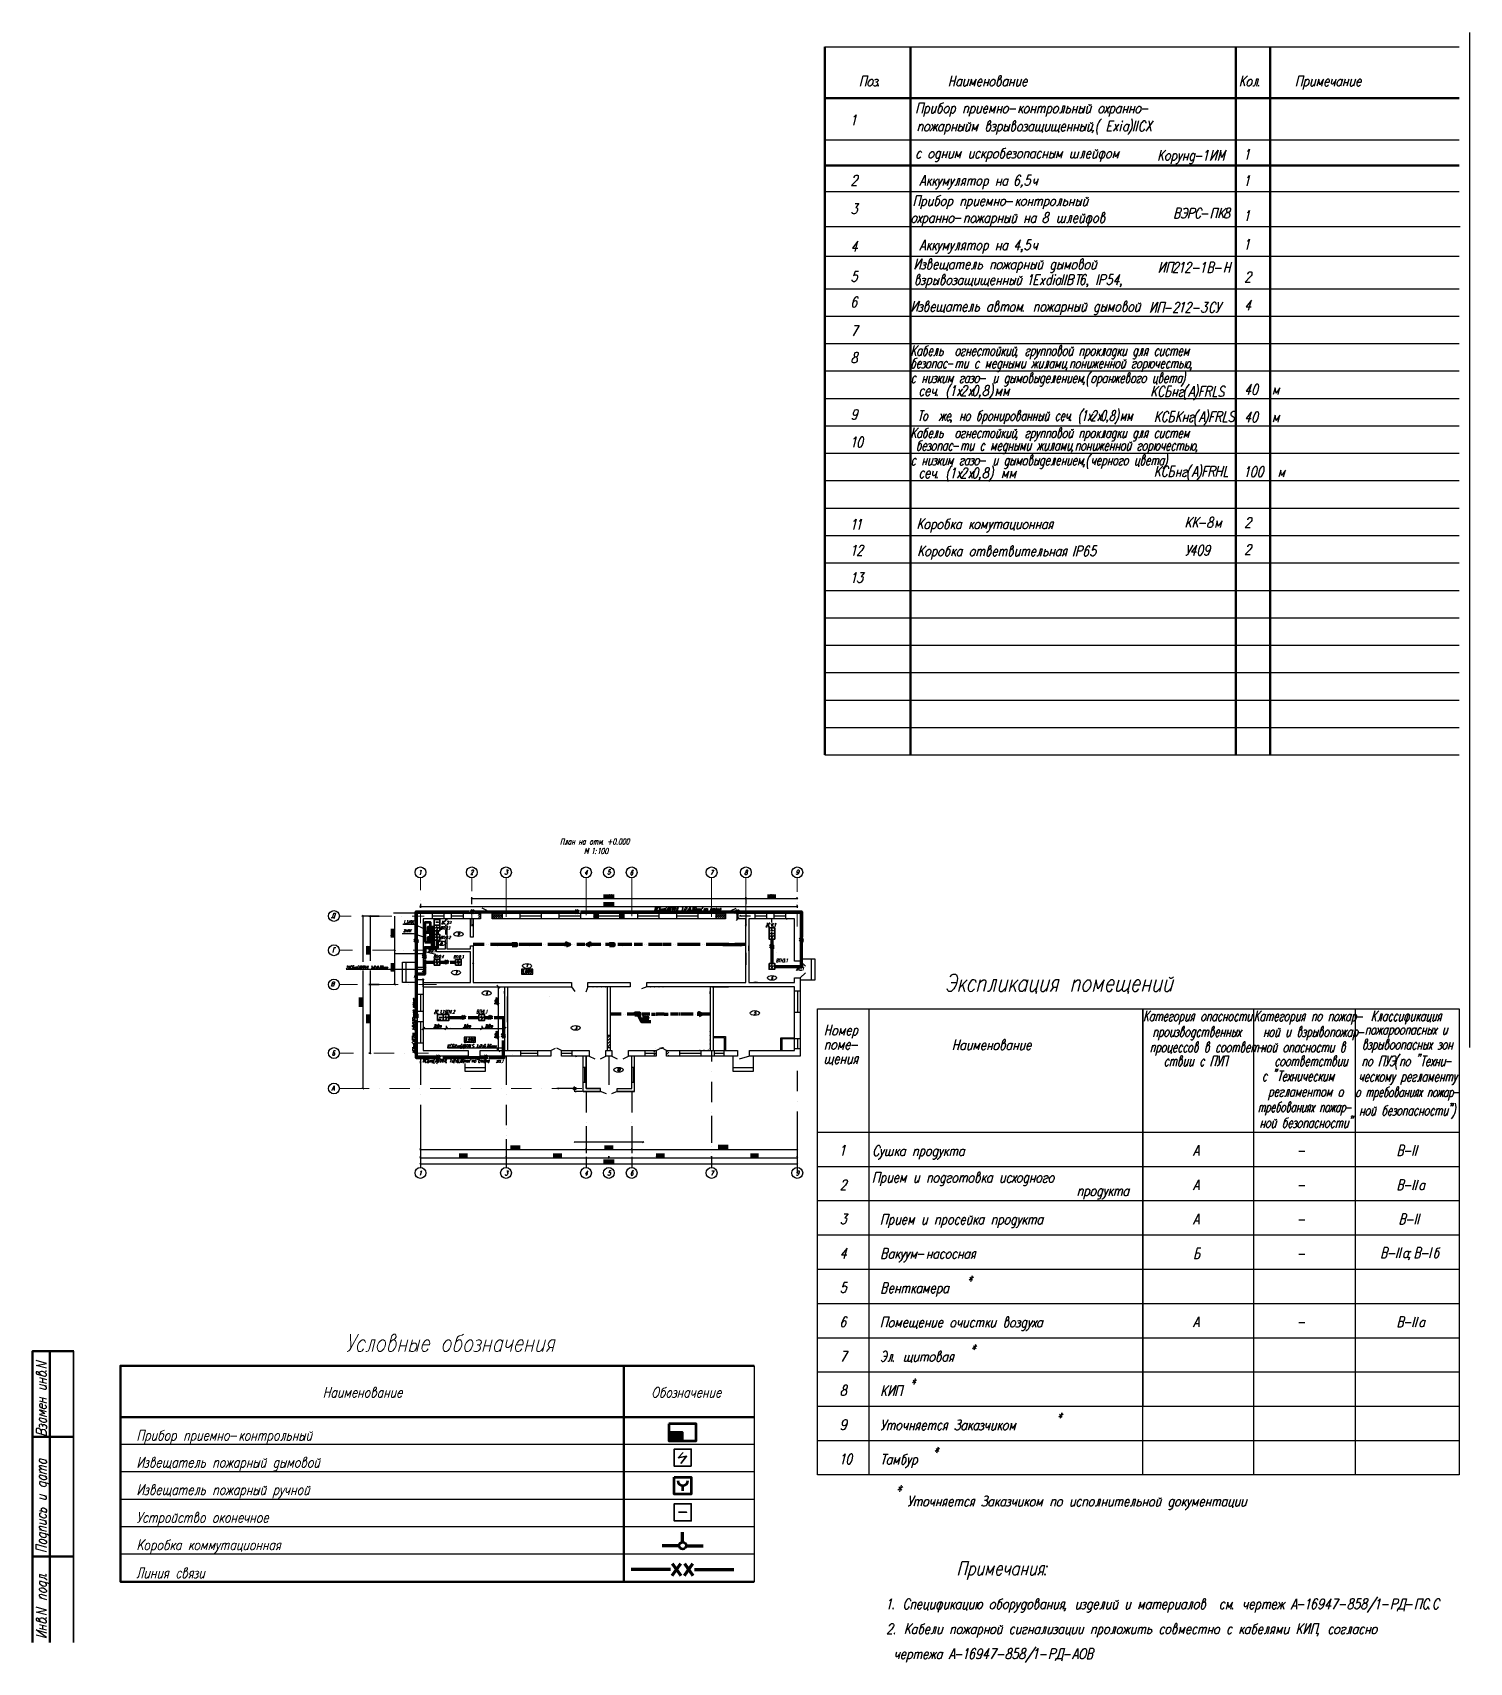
# Model space of a CAD drawing. Header units: millimetres. Extents: x 2185 to 4647, y 1259 to 2456.
# Drawn here: x 2820 to 3449, y 1268 to 1981 of the extents above; entities that cross this region are included whole.
import ezdxf

# ---------------------------------------------------------------- set-up
doc = ezdxf.new("R2010")
doc.units = ezdxf.units.MM
for name, color, linetype in [('PDF _0', 7, 'Continuous'), ('PDF _hj', 7, 'Continuous'), ('PDF _osnovnoy shtamp', 7, 'Continuous'), ('PDF _Датчики (Вновь)', 7, 'Continuous'), ('PDF _линия связи', 7, 'Continuous'), ('PDF _Линия связи (Вновь)', 7, 'Continuous'), ('PDF _НОВЫЙ', 7, 'Continuous'), ('PDF _орудован', 7, 'Continuous'), ('PDF _ОСНОВНЫЕ', 7, 'Continuous'), ('PDF _ППК и др. приБоры', 7, 'Continuous'), ('PDF _РАЗМЕР', 7, 'Continuous'), ('PDF _Размеры', 7, 'Continuous'), ('PDF _Спецификации', 7, 'Continuous'), ('PDF _стена', 7, 'Continuous'), ('PDF _стены', 7, 'Continuous'), ('PDF _ТаБлица', 7, 'Continuous'), ('PDF _текст', 7, 'Continuous'), ('PDF _Текст.', 7, 'Continuous'), ('PDF _ТХ', 7, 'Continuous'), ('PDF _Эл. аппараты (Вновь)', 7, 'Continuous')]:
    doc.layers.add(name, color=color, linetype=linetype)

msp = doc.modelspace()

# ---------------------------------------------------------------- linework, layer by layer
msp.add_line((3136.2, 1397.41), (3136.2, 1302.92))
at = {"layer": 'PDF _0', "lineweight": 25}
for points in [[(3449.36, 1980.91), (3449.36, 1536.64)], [(3167.15, 1974.62), (3444.85, 1974.62)], [(3167.15, 1933.91), (3444.85, 1933.91)], [(3167.15, 1911.37), (3444.85, 1911.37)], [(3167.66, 1896), (3445.36, 1896)], [(3167.15, 1883.11), (3444.85, 1883.11)], [(3167.15, 1868.82), (3444.85, 1868.82)], [(3167.15, 1856.82), (3444.85, 1856.82)], [(3167.15, 1844.82), (3444.85, 1844.82)], [(3167.15, 1832.82), (3444.85, 1832.82)], [(3167.15, 1820.82), (3444.85, 1820.82)], [(3167.15, 1808.81), (3444.85, 1808.81)], [(3167.15, 1796.81), (3444.85, 1796.81)], [(3167.15, 1784.81), (3444.85, 1784.81)], [(3167.15, 1772.81), (3444.85, 1772.81)], [(3167.15, 1760.81), (3444.85, 1760.81)], [(3167.15, 1748.81), (3444.85, 1748.81)], [(3167.15, 1736.8), (3444.85, 1736.8)], [(3167.15, 1724.8), (3444.85, 1724.8)], [(3167.15, 1712.8), (3444.85, 1712.8)], [(3167.15, 1700.8), (3444.85, 1700.8)], [(3167.15, 1688.8), (3444.85, 1688.8)], [(3167.15, 1676.79), (3444.85, 1676.79)], [(3167.15, 1664.79), (3444.85, 1664.79)], [(3092.97, 1598.06), (3092.57, 1596.56)], [(3093.67, 1598.06), (3092.72, 1597.07)], [(3094.58, 1597.7), (3094.58, 1597.85), (3094.54, 1597.92), (3094.52, 1598), (3094.43, 1598.06), (3094.22, 1598.06), (3094.11, 1598), (3094.03, 1597.92), (3093.96, 1597.85), (3093.88, 1597.7), (3093.77, 1597.49), (3093.67, 1597.13), (3093.67, 1596.92), (3093.69, 1596.77), (3093.75, 1596.65), (3093.82, 1596.56), (3094.03, 1596.56), (3094.13, 1596.65), (3094.28, 1596.77), (3094.37, 1596.92)], [(3095.53, 1598.06), (3094.98, 1598.06), (3094.58, 1596.56), (3095.02, 1596.56), (3095.19, 1596.65), (3095.26, 1596.71), (3095.34, 1596.86), (3095.4, 1597.07), (3095.4, 1597.22), (3095.36, 1597.28), (3095.23, 1597.34), (3094.79, 1597.34)], [(3097.97, 1596.56), (3098.77, 1598.06), (3098.77, 1596.56)], [(3099.53, 1596.56), (3099.93, 1598.06), (3100.57, 1598.06)], [(3100.42, 1596.56), (3100.82, 1598.06), (3101.27, 1598.06), (3101.42, 1598), (3101.44, 1597.92), (3101.46, 1597.79), (3101.42, 1597.64), (3101.33, 1597.49), (3101.25, 1597.43), (3101.08, 1597.34), (3100.63, 1597.34)], [(3101.48, 1596.56), (3101.88, 1598.06)], [(3102.58, 1598.06), (3102.18, 1596.56)], [(3102.98, 1598.06), (3102.58, 1596.56), (3103.17, 1596.56)], [(3104.7, 1597.79), (3104.82, 1597.85), (3105.04, 1598.06), (3104.63, 1596.56)], [(3106.18, 1597.7), (3106.2, 1597.79), (3106.28, 1597.92), (3106.35, 1598), (3106.47, 1598.06), (3106.69, 1598.06), (3106.75, 1598), (3106.79, 1597.92), (3106.79, 1597.79), (3106.77, 1597.64), (3106.67, 1597.49), (3106.52, 1597.28), (3105.82, 1596.56), (3106.52, 1596.56)], [(3113.65, 1598.26), (3113.67, 1598.3), (3113.71, 1598.38), (3113.74, 1598.4), (3113.8, 1598.45), (3113.9, 1598.45), (3113.95, 1598.4), (3113.97, 1598.38), (3113.97, 1598.3), (3113.95, 1598.23), (3113.9, 1598.15), (3113.82, 1598.04), (3113.48, 1597.68), (3113.82, 1597.68)], [(2988.81, 1595.55), (2988.32, 1595.55)], [(3093.27, 1596.56), (3093.05, 1597.43)], [(3095.89, 1597.58), (3095.62, 1596.56)], [(3095.76, 1597.07), (3096.31, 1597.07)], [(3096.44, 1597.58), (3096.17, 1596.56)], [(3096.74, 1597.34), (3096.82, 1597.49), (3096.99, 1597.58), (3097.14, 1597.58), (3097.27, 1597.49), (3097.29, 1597.34), (3097.2, 1597.22), (3097.08, 1597.13), (3096.8, 1597.07), (3096.7, 1597.01), (3096.61, 1596.86), (3096.59, 1596.77), (3096.59, 1596.65), (3096.72, 1596.56), (3096.86, 1596.56), (3097.03, 1596.65), (3097.14, 1596.77)], [(3098.26, 1597.07), (3098.75, 1597.07)], [(3099.74, 1597.34), (3100.12, 1597.34)], [(3100.99, 1597.34), (3101.12, 1596.56)], [(3101.69, 1597.34), (3102.39, 1597.34)], [(3106.05, 1597.58), (3105.23, 1596.56)], [(3105.5, 1597.58), (3105.78, 1596.56)], [(3107.7, 1597.58), (3106.88, 1596.56)], [(3107.15, 1597.58), (3107.43, 1596.56)], [(3108.59, 1596.65), (3108.53, 1596.56), (3108.49, 1596.65), (3108.57, 1596.71), (3108.59, 1596.65), (3108.55, 1596.5), (3108.46, 1596.35), (3108.4, 1596.29)], [(3111.87, 1596.56), (3112.15, 1597.58), (3111.58, 1596.77), (3111.45, 1597.58), (3111.17, 1596.56)], [(3112.97, 1596.56), (3113.25, 1597.58), (3112.68, 1596.77), (3112.55, 1597.58), (3112.27, 1596.56)], [(3114.39, 1597.58), (3114.12, 1596.56)], [(3114.31, 1597.28), (3114.52, 1597.49), (3114.65, 1597.58), (3114.79, 1597.58), (3114.88, 1597.49), (3114.88, 1597.34), (3114.67, 1596.56)], [(3117.74, 1597.34), (3117.67, 1597.49), (3117.59, 1597.58), (3117.44, 1597.58), (3117.31, 1597.49), (3117.19, 1597.34), (3117.08, 1597.13), (3117.04, 1597.01), (3117.04, 1596.77), (3117.1, 1596.65), (3117.16, 1596.56), (3117.33, 1596.56), (3117.44, 1596.65), (3117.59, 1596.77)], [(3118.1, 1597.58), (3117.82, 1596.56)], [(3118.01, 1597.28), (3118.22, 1597.49), (3118.35, 1597.58), (3118.43, 1597.58), (3118.52, 1597.49), (3118.52, 1597.28), (3118.33, 1596.56)], [(3118.52, 1597.28), (3118.73, 1597.49), (3118.84, 1597.58), (3118.94, 1597.58), (3119.03, 1597.49), (3119.01, 1597.28), (3118.82, 1596.56)], [(3119.32, 1597.13), (3119.94, 1597.13), (3119.96, 1597.28), (3119.96, 1597.43), (3119.92, 1597.49), (3119.85, 1597.58), (3119.68, 1597.58), (3119.58, 1597.49), (3119.43, 1597.34), (3119.32, 1597.13), (3119.28, 1597.01), (3119.28, 1596.77), (3119.34, 1596.65), (3119.43, 1596.56), (3119.58, 1596.56), (3119.68, 1596.65), (3119.83, 1596.77)], [(3120.38, 1597.58), (3120.13, 1596.56)], [(3120.25, 1597.07), (3120.81, 1597.07)], [(3120.93, 1597.58), (3120.68, 1596.56)], [(3121.19, 1597.13), (3121.78, 1597.13), (3121.82, 1597.28), (3121.8, 1597.43), (3121.78, 1597.49), (3121.69, 1597.58), (3121.55, 1597.58), (3121.42, 1597.49), (3121.29, 1597.34), (3121.19, 1597.13), (3121.14, 1597.01), (3121.12, 1596.77), (3121.19, 1596.65), (3121.27, 1596.56), (3121.42, 1596.56), (3121.55, 1596.65), (3121.67, 1596.77)], [(2991.87, 1577.74), (2978.94, 1577.74)], [(2992.09, 1577.89), (2991.58, 1577.55)], [(2957.88, 1572.13), (2957.9, 1572.2), (2957.99, 1572.3), (2958.03, 1572.37), (2958.13, 1572.43), (2958.3, 1572.43), (2958.37, 1572.37), (2958.39, 1572.3), (2958.41, 1572.2), (2958.37, 1572.07), (2958.3, 1571.97), (2958.18, 1571.77), (2957.58, 1571.18), (2958.18, 1571.18)], [(2991.87, 1570.8), (2957.58, 1570.8)], [(2958.92, 1572.43), (2958.6, 1571.18)], [(2959.51, 1572.43), (2958.71, 1571.61)], [(2959.17, 1571.18), (2959, 1571.9)], [(2960.27, 1572.13), (2960.25, 1572.26), (2960.23, 1572.3), (2960.21, 1572.37), (2960.14, 1572.43), (2959.98, 1572.43), (2959.87, 1572.37), (2959.81, 1572.3), (2959.76, 1572.26), (2959.68, 1572.13), (2959.59, 1571.97), (2959.51, 1571.67), (2959.51, 1571.48), (2959.51, 1571.35), (2959.57, 1571.25), (2959.64, 1571.18), (2959.81, 1571.18), (2959.89, 1571.25), (2960.02, 1571.35), (2960.08, 1571.48)], [(2961.05, 1572.43), (2960.59, 1572.43), (2960.25, 1571.18), (2960.63, 1571.18), (2960.78, 1571.25), (2960.82, 1571.31), (2960.91, 1571.41), (2960.95, 1571.61), (2960.95, 1571.71), (2960.93, 1571.77), (2960.8, 1571.84), (2960.44, 1571.84)], [(2961.35, 1572.01), (2961.14, 1571.18)], [(2961.25, 1571.61), (2961.71, 1571.61)], [(2961.82, 1572.01), (2961.58, 1571.18)], [(2962.05, 1571.84), (2962.13, 1571.97), (2962.28, 1572.01), (2962.39, 1572.01), (2962.52, 1571.97), (2962.52, 1571.84), (2962.45, 1571.71), (2962.35, 1571.67), (2962.11, 1571.61), (2962.03, 1571.54), (2961.94, 1571.41), (2961.92, 1571.35), (2961.94, 1571.25), (2962.05, 1571.18), (2962.18, 1571.18), (2962.32, 1571.25), (2962.39, 1571.35)], [(2963.09, 1571.18), (2963.76, 1572.43), (2963.76, 1571.18)], [(2963.32, 1571.61), (2963.74, 1571.61)], [(2964.38, 1571.18), (2964.72, 1572.43), (2965.27, 1572.43)], [(2964.57, 1571.84), (2964.89, 1571.84)], [(2965.14, 1571.18), (2965.48, 1572.43), (2965.84, 1572.43), (2965.94, 1572.37), (2965.99, 1572.3), (2965.99, 1572.2), (2965.97, 1572.07), (2965.88, 1571.97), (2965.82, 1571.9), (2965.69, 1571.84), (2965.31, 1571.84)], [(2965.61, 1571.84), (2965.71, 1571.18)], [(2966.01, 1571.18), (2966.35, 1572.43)], [(2966.18, 1571.84), (2966.77, 1571.84)], [(2966.92, 1572.43), (2966.6, 1571.18)], [(2967.26, 1572.43), (2966.92, 1571.18), (2967.43, 1571.18)], [(2968.7, 1572.2), (2968.8, 1572.26), (2968.97, 1572.43), (2968.63, 1571.18)], [(2969.82, 1572.01), (2969.14, 1571.18)], [(2969.35, 1572.01), (2969.59, 1571.18)], [(2969.92, 1572.13), (2969.94, 1572.2), (2970.03, 1572.3), (2970.07, 1572.37), (2970.18, 1572.43), (2970.35, 1572.43), (2970.41, 1572.37), (2970.43, 1572.3), (2970.45, 1572.2), (2970.41, 1572.07), (2970.35, 1571.97), (2970.22, 1571.77), (2969.63, 1571.18), (2970.22, 1571.18)], [(2971.19, 1572.01), (2970.52, 1571.18)], [(2970.73, 1572.01), (2970.96, 1571.18)], [(2971.93, 1571.25), (2971.89, 1571.18), (2971.85, 1571.25), (2971.91, 1571.31), (2971.93, 1571.25), (2971.91, 1571.12), (2971.83, 1571.01), (2971.79, 1570.95)], [(2974.67, 1571.18), (2974.9, 1572.01), (2974.43, 1571.35), (2974.31, 1572.01), (2974.09, 1571.18)], [(2975.6, 1571.18), (2975.81, 1572.01), (2975.34, 1571.35), (2975.24, 1572.01), (2975, 1571.18)], [(2992.68, 1571.75), (2990.92, 1569.76)], [(2987.34, 1557.63), (2987.34, 1558.14), (2987.22, 1558.16), (2987.11, 1558.16), (2987.05, 1558.12), (2986.98, 1558.06), (2986.98, 1557.93), (2987.05, 1557.85), (2987.18, 1557.72), (2987.34, 1557.63), (2987.47, 1557.59), (2987.64, 1557.59), (2987.77, 1557.66), (2987.83, 1557.72), (2987.83, 1557.85), (2987.77, 1557.93), (2987.64, 1558.06)], [(2986.98, 1557.44), (2987.83, 1557.21)], [(2986.98, 1556.98), (2987.83, 1556.75)], [(2987.34, 1556.09), (2987.34, 1556.6), (2987.22, 1556.62), (2987.11, 1556.62), (2987.05, 1556.6), (2986.98, 1556.51), (2986.98, 1556.39), (2987.05, 1556.3), (2987.18, 1556.17), (2987.34, 1556.09), (2987.47, 1556.07), (2987.64, 1556.05), (2987.77, 1556.11), (2987.83, 1556.17), (2987.83, 1556.3), (2987.77, 1556.39), (2987.64, 1556.51)], [(2987.22, 1555.41), (2987.05, 1555.58), (2986.98, 1555.69), (2986.98, 1555.77), (2987.05, 1555.84), (2987.22, 1555.84), (2987.83, 1555.67)], [(2987.22, 1554.99), (2987.05, 1555.18), (2986.98, 1555.26), (2986.98, 1555.35), (2987.05, 1555.41), (2987.22, 1555.41), (2987.83, 1555.26)], [(2986.98, 1555.05), (2987.83, 1554.84)], [(2987.41, 1556.87), (2987.41, 1557.32)], [(2987.18, 1554.76), (2987.05, 1554.71), (2986.98, 1554.65), (2986.98, 1554.52), (2987.05, 1554.42), (2987.18, 1554.31), (2987.34, 1554.21), (2987.47, 1554.18), (2987.64, 1554.18), (2987.77, 1554.23), (2987.83, 1554.29), (2987.83, 1554.42), (2987.77, 1554.52), (2987.64, 1554.63)], [(2987.22, 1551.92), (2987.05, 1552.09), (2986.98, 1552.19), (2986.98, 1552.32), (2987.05, 1552.39), (2987.18, 1552.39), (2987.83, 1552.22)], [(2986.98, 1551.98), (2987.83, 1551.75)], [(2987.83, 1551.41), (2986.98, 1551.64), (2987.64, 1551.18), (2986.98, 1551.05), (2987.83, 1550.84)], [(2987.83, 1550.5), (2986.98, 1550.73), (2987.64, 1550.27), (2986.98, 1550.14), (2987.83, 1549.93)], [(2986.88, 1545.76), (2986.82, 1545.78), (2986.69, 1545.84), (2986.62, 1545.91), (2986.58, 1546.01), (2986.58, 1546.18), (2986.62, 1546.25), (2986.69, 1546.27), (2986.82, 1546.27), (2986.92, 1546.25), (2987.05, 1546.16), (2987.22, 1546.04), (2987.83, 1545.46), (2987.83, 1546.06)], [(2986.82, 1544.53), (2986.75, 1544.62), (2986.58, 1544.81), (2987.83, 1544.47)], [(2986.58, 1543.09), (2987.83, 1542.75), (2987.83, 1543.26)], [(2986.58, 1542.75), (2987.83, 1542.42)], [(2987.83, 1541.84), (2986.58, 1542.18)], [(2987.83, 1540.95), (2986.58, 1541.29), (2986.58, 1541.67), (2986.62, 1541.78), (2986.69, 1541.8), (2986.82, 1541.82), (2986.92, 1541.78), (2987.05, 1541.72), (2987.11, 1541.65), (2987.18, 1541.51), (2987.18, 1541.15)], [(2987.83, 1540.21), (2986.58, 1540.55), (2986.58, 1541.08)], [(2986.98, 1547.03), (2987.83, 1546.33)], [(2986.98, 1546.56), (2987.83, 1546.8)], [(2986.98, 1545.65), (2987.83, 1544.96)], [(2986.98, 1545.19), (2987.83, 1545.42)], [(2987.18, 1542.01), (2987.18, 1542.61)], [(2987.18, 1541.44), (2987.83, 1541.55)], [(2987.77, 1547.77), (2987.83, 1547.71), (2987.77, 1547.69), (2987.7, 1547.75), (2987.77, 1547.77), (2987.87, 1547.75), (2988, 1547.66), (2988.06, 1547.6)], [(3001.36, 1546.18), (3001.36, 1545.02)], [(3017, 1546.18), (3017, 1545.02)], [(2987.83, 1538.92), (2986.58, 1539.6), (2987.83, 1539.58)], [(2986.58, 1536.89), (2986.58, 1536.43), (2987.83, 1536.09), (2987.83, 1536.47), (2987.77, 1536.62), (2987.7, 1536.66), (2987.58, 1536.74), (2987.41, 1536.78), (2987.28, 1536.78), (2987.22, 1536.74), (2987.18, 1536.64), (2987.18, 1536.26)], [(2986.88, 1536.09), (2986.75, 1536.09), (2986.69, 1536.07), (2986.62, 1536.02), (2986.58, 1535.96), (2986.58, 1535.79), (2986.62, 1535.71), (2986.69, 1535.64), (2986.75, 1535.58), (2986.88, 1535.51), (2987.05, 1535.43), (2987.34, 1535.35), (2987.54, 1535.35), (2987.64, 1535.35), (2987.77, 1535.39), (2987.83, 1535.47), (2987.83, 1535.62), (2987.77, 1535.73), (2987.64, 1535.85), (2987.54, 1535.92)], [(2986.58, 1535.35), (2987.41, 1534.54)], [(2986.58, 1534.75), (2987.83, 1534.41)], [(2987.18, 1537.89), (2987.05, 1537.97), (2986.98, 1538.1), (2986.98, 1538.22), (2987.05, 1538.33), (2987.18, 1538.35), (2987.28, 1538.27), (2987.34, 1538.18), (2987.41, 1537.95), (2987.47, 1537.84), (2987.58, 1537.78), (2987.64, 1537.76), (2987.77, 1537.78), (2987.83, 1537.89), (2987.83, 1538.01), (2987.77, 1538.14), (2987.64, 1538.22)], [(2986.98, 1537.65), (2987.83, 1537.42)], [(2986.98, 1537.19), (2987.83, 1536.95)], [(2987.83, 1535.01), (2987.11, 1534.82)], [(2987.18, 1540.38), (2987.18, 1540.72)], [(2987.41, 1539.16), (2987.41, 1539.58)], [(2987.41, 1537.08), (2987.41, 1537.53)], [(3002.31, 1538.08), (3001.91, 1536.57)], [(3026.48, 1536.36), (3001.91, 1536.36)], [(3003.01, 1538.08), (3002.03, 1537.06)], [(3002.61, 1536.57), (3002.39, 1537.42)], [(3003.92, 1537.72), (3003.9, 1537.86), (3003.88, 1537.93), (3003.83, 1537.99), (3003.77, 1538.08), (3003.56, 1538.08), (3003.43, 1537.99), (3003.37, 1537.93), (3003.3, 1537.86), (3003.22, 1537.72), (3003.11, 1537.5), (3003.01, 1537.14), (3003.01, 1536.93), (3003.01, 1536.78), (3003.07, 1536.64), (3003.16, 1536.57), (3003.37, 1536.57), (3003.47, 1536.64), (3003.62, 1536.78), (3003.71, 1536.93)], [(3004.85, 1538.08), (3004.32, 1538.08), (3003.92, 1536.57), (3004.36, 1536.57), (3004.53, 1536.64), (3004.6, 1536.72), (3004.68, 1536.85), (3004.74, 1537.06), (3004.72, 1537.21), (3004.7, 1537.29), (3004.57, 1537.36), (3004.11, 1537.36)], [(3005.36, 1538.08), (3004.96, 1536.57)], [(3006.06, 1538.08), (3005.08, 1537.06)], [(3005.65, 1536.57), (3005.44, 1537.42)], [(3006.23, 1537.57), (3005.95, 1536.57)], [(3006.1, 1537.06), (3006.65, 1537.06)], [(3006.78, 1537.57), (3006.5, 1536.57)], [(3007.07, 1537.36), (3007.16, 1537.5), (3007.33, 1537.57), (3007.47, 1537.57), (3007.6, 1537.5), (3007.62, 1537.36), (3007.54, 1537.21), (3007.41, 1537.14), (3007.14, 1537.06), (3007.03, 1537), (3006.95, 1536.85), (3006.92, 1536.78), (3006.92, 1536.64), (3007.05, 1536.57), (3007.2, 1536.57), (3007.37, 1536.64), (3007.47, 1536.78)], [(3008.3, 1536.57), (3009.1, 1538.08), (3009.1, 1536.57)], [(3008.6, 1537.06), (3009.08, 1537.06)], [(3009.87, 1536.57), (3010.27, 1538.08), (3010.9, 1538.08)], [(3010.08, 1537.36), (3010.46, 1537.36)], [(3010.76, 1536.57), (3011.16, 1538.08), (3011.6, 1538.08), (3011.75, 1537.99), (3011.77, 1537.93), (3011.79, 1537.78), (3011.75, 1537.63), (3011.67, 1537.5), (3011.58, 1537.42), (3011.41, 1537.36), (3010.97, 1537.36)], [(3011.33, 1537.36), (3011.45, 1536.57)], [(3012.22, 1538.08), (3011.81, 1536.57), (3012.41, 1536.57)], [(3013.7, 1537.86), (3013.63, 1537.99), (3013.51, 1538.08), (3013.32, 1538.08), (3013.15, 1537.99), (3013, 1537.86), (3012.96, 1537.72), (3012.98, 1537.57), (3013, 1537.5), (3013.08, 1537.42), (3013.36, 1537.29), (3013.42, 1537.21), (3013.47, 1537.14), (3013.47, 1537), (3013.42, 1536.78), (3013.27, 1536.64), (3013.11, 1536.57), (3012.91, 1536.57), (3012.79, 1536.64), (3012.72, 1536.78)], [(3014.93, 1537.78), (3015.05, 1537.86), (3015.26, 1538.08), (3014.86, 1536.57)], [(3016.28, 1537.57), (3015.45, 1536.57)], [(3015.73, 1537.57), (3016.01, 1536.57)], [(3016.41, 1537.72), (3016.43, 1537.78), (3016.51, 1537.93), (3016.6, 1537.99), (3016.7, 1538.08), (3016.92, 1538.08), (3017, 1537.99), (3017.02, 1537.93), (3017.04, 1537.78), (3017, 1537.63), (3016.92, 1537.5), (3016.75, 1537.29), (3016.07, 1536.57), (3016.77, 1536.57)], [(3017.93, 1537.57), (3017.11, 1536.57)], [(3017.38, 1537.57), (3017.66, 1536.57)], [(3018.82, 1536.64), (3018.76, 1536.57), (3018.74, 1536.64), (3018.8, 1536.72), (3018.82, 1536.64), (3018.8, 1536.49), (3018.69, 1536.36), (3018.63, 1536.28)], [(3022.1, 1536.57), (3022.38, 1537.57), (3021.83, 1536.78), (3021.68, 1537.57), (3021.4, 1536.57)], [(3023.2, 1536.57), (3023.48, 1537.57), (3022.91, 1536.78), (3022.78, 1537.57), (3022.5, 1536.57)], [(3026.72, 1536.62), (3026.27, 1536.13)], [(3095.21, 1536.38), (3094.9, 1536.38)], [(3095.21, 1536.26), (3094.9, 1536.26)], [(3095.83, 1536.38), (3095.51, 1536.38)], [(3095.83, 1536.26), (3095.51, 1536.26)], [(2991.54, 1531.62), (2991.13, 1530.14)], [(2992.23, 1531.62), (2991.26, 1530.63)], [(2991.83, 1530.14), (2991.6, 1530.99)], [(2993.12, 1531.28), (2993.12, 1531.41), (2993.08, 1531.49), (2993.06, 1531.56), (2992.98, 1531.62), (2992.78, 1531.62), (2992.66, 1531.56), (2992.59, 1531.49), (2992.51, 1531.41), (2992.42, 1531.28), (2992.32, 1531.07), (2992.23, 1530.71), (2992.21, 1530.5), (2992.23, 1530.35), (2992.3, 1530.2), (2992.38, 1530.14), (2992.57, 1530.14), (2992.7, 1530.2), (2992.83, 1530.35), (2992.91, 1530.5)], [(2994.08, 1531.62), (2993.53, 1531.62), (2993.12, 1530.14), (2993.57, 1530.14), (2993.74, 1530.2), (2993.82, 1530.27), (2993.91, 1530.41), (2993.95, 1530.63), (2993.95, 1530.77), (2993.91, 1530.84), (2993.78, 1530.92), (2993.33, 1530.92)], [(2994.44, 1531.13), (2994.18, 1530.14)], [(2994.31, 1530.63), (2994.86, 1530.63)], [(2994.99, 1531.13), (2994.73, 1530.14)], [(2995.28, 1530.92), (2995.37, 1531.07), (2995.54, 1531.13), (2995.68, 1531.13), (2995.83, 1531.07), (2995.83, 1530.92), (2995.75, 1530.77), (2995.62, 1530.71), (2995.37, 1530.63), (2995.24, 1530.56), (2995.16, 1530.41), (2995.13, 1530.35), (2995.13, 1530.2), (2995.28, 1530.14), (2995.43, 1530.14), (2995.6, 1530.2), (2995.68, 1530.35)], [(2996.53, 1530.14), (2997.34, 1531.62), (2997.31, 1530.14)], [(2996.81, 1530.63), (2997.31, 1530.63)], [(2998.08, 1530.14), (2998.48, 1531.62), (2999.13, 1531.62)], [(2998.29, 1530.92), (2998.69, 1530.92)], [(2998.97, 1530.14), (2999.37, 1531.62), (2999.83, 1531.62), (2999.96, 1531.56), (2999.98, 1531.49), (3000, 1531.34), (2999.96, 1531.2), (2999.88, 1531.07), (2999.81, 1530.99), (2999.64, 1530.92), (2999.18, 1530.92)], [(2999.54, 1530.92), (2999.66, 1530.14)], [(3000.02, 1530.14), (3000.43, 1531.62)], [(3000.24, 1530.92), (3000.93, 1530.92)], [(3001.12, 1531.62), (3000.72, 1530.14)], [(3001.53, 1531.62), (3001.12, 1530.14), (3001.72, 1530.14)], [(3003.24, 1531.34), (3003.37, 1531.41), (3003.58, 1531.62), (3003.18, 1530.14)], [(3004.6, 1531.13), (3003.77, 1530.14)], [(3004.05, 1531.13), (3004.32, 1530.14)], [(3004.72, 1531.28), (3004.74, 1531.34), (3004.83, 1531.49), (3004.91, 1531.56), (3005.02, 1531.62), (3005.23, 1531.62), (3005.32, 1531.56), (3005.34, 1531.49), (3005.36, 1531.34), (3005.32, 1531.2), (3005.23, 1531.07), (3005.06, 1530.84), (3004.38, 1530.14), (3005.08, 1530.14)], [(3006.25, 1531.13), (3005.42, 1530.14)], [(3005.7, 1531.13), (3005.97, 1530.14)], [(3007.14, 1530.2), (3007.07, 1530.14), (3007.05, 1530.2), (3007.11, 1530.27), (3007.14, 1530.2), (3007.11, 1530.05), (3007.01, 1529.93), (3006.95, 1529.84)], [(3010.42, 1530.14), (3010.69, 1531.13), (3010.14, 1530.35), (3009.99, 1531.13), (3009.72, 1530.14)], [(3011.52, 1530.14), (3011.79, 1531.13), (3011.22, 1530.35), (3011.09, 1531.13), (3010.82, 1530.14)], [(3012.2, 1531.83), (3012.22, 1531.85), (3012.26, 1531.94), (3012.3, 1531.98), (3012.34, 1532), (3012.45, 1532), (3012.49, 1531.98), (3012.51, 1531.94), (3012.51, 1531.85), (3012.49, 1531.79), (3012.45, 1531.73), (3012.36, 1531.62), (3012.03, 1531.26), (3012.39, 1531.26)], [(3012.94, 1531.13), (3012.68, 1530.14)], [(3012.87, 1530.84), (3013.06, 1531.07), (3013.19, 1531.13), (3013.34, 1531.13), (3013.42, 1531.07), (3013.44, 1530.92), (3013.23, 1530.14)], [(3016.28, 1530.92), (3016.22, 1531.07), (3016.13, 1531.13), (3015.98, 1531.13), (3015.88, 1531.07), (3015.73, 1530.92), (3015.62, 1530.71), (3015.58, 1530.56), (3015.58, 1530.35), (3015.65, 1530.2), (3015.73, 1530.14), (3015.88, 1530.14), (3015.98, 1530.2), (3016.13, 1530.35)], [(3016.64, 1531.13), (3016.37, 1530.14)], [(3016.56, 1530.84), (3016.77, 1531.07), (3016.89, 1531.13), (3017, 1531.13), (3017.06, 1531.07), (3017.06, 1530.84), (3016.87, 1530.14)], [(3017.06, 1530.84), (3017.28, 1531.07), (3017.4, 1531.13), (3017.49, 1531.13), (3017.57, 1531.07), (3017.57, 1530.84), (3017.38, 1530.14)], [(3017.87, 1530.71), (3018.48, 1530.71), (3018.52, 1530.84), (3018.5, 1530.99), (3018.48, 1531.07), (3018.4, 1531.13), (3018.25, 1531.13), (3018.12, 1531.07), (3017.99, 1530.92), (3017.87, 1530.71), (3017.85, 1530.56), (3017.83, 1530.35), (3017.89, 1530.2), (3017.97, 1530.14), (3018.12, 1530.14), (3018.25, 1530.2), (3018.38, 1530.35)], [(3018.95, 1531.13), (3018.67, 1530.14)], [(3018.8, 1530.63), (3019.35, 1530.63)], [(3019.5, 1531.13), (3019.22, 1530.14)], [(3019.73, 1530.71), (3020.32, 1530.71), (3020.37, 1530.84), (3020.34, 1530.99), (3020.32, 1531.07), (3020.24, 1531.13), (3020.09, 1531.13), (3019.96, 1531.07), (3019.84, 1530.92), (3019.73, 1530.71), (3019.69, 1530.56), (3019.69, 1530.35), (3019.75, 1530.2), (3019.82, 1530.14), (3019.96, 1530.14), (3020.09, 1530.2), (3020.24, 1530.35)], [(2826.36, 1396.36), (2821.85, 1397.56), (2826.36, 1398.45), (2821.85, 1399.66)], [(2824.01, 1393.25), (2823.56, 1393.69), (2823.37, 1394.01), (2822.93, 1394.58), (2822.48, 1394.83), (2822.04, 1394.83), (2821.85, 1394.71), (2821.85, 1394.26), (2822.04, 1393.94), (2822.29, 1393.69), (2825.47, 1392.86), (2825.91, 1392.86), (2826.17, 1392.99), (2826.36, 1393.25), (2826.36, 1393.69), (2826.17, 1394.01), (2825.72, 1394.45), (2825.09, 1394.77), (2824.64, 1394.9), (2824.01, 1394.9), (2823.56, 1394.71), (2823.37, 1394.45), (2823.37, 1394.01)], [(2823.37, 1392.23), (2826.36, 1391.4)], [(2824.83, 1390.2), (2824.83, 1391.85)], [(2825.91, 1395.15), (2826.17, 1394.96), (2826.36, 1395.02), (2826.17, 1395.21)], [(2823.37, 1390.58), (2826.36, 1389.75)], [(2823.37, 1389.37), (2826.36, 1388.61)], [(2823.37, 1387.72), (2825.47, 1387.15), (2826.17, 1387.15), (2826.36, 1387.4), (2826.36, 1387.85), (2826.17, 1388.17), (2825.47, 1388.8)], [(2823.37, 1383.66), (2826.36, 1382.89)], [(2823.37, 1382.01), (2826.36, 1381.24)], [(2824.64, 1378.83), (2824.64, 1380.61), (2824.2, 1380.74), (2823.75, 1380.74), (2823.56, 1380.61), (2823.37, 1380.35), (2823.37, 1379.91), (2823.56, 1379.59), (2824.01, 1379.15), (2824.64, 1378.83), (2825.09, 1378.7), (2825.72, 1378.7), (2826.17, 1378.89), (2826.36, 1379.15), (2826.36, 1379.59), (2826.17, 1379.91), (2825.72, 1380.35)], [(2826.36, 1377.31), (2823.37, 1378.13), (2825.72, 1376.48), (2823.37, 1376.04), (2826.36, 1375.21)], [(2824.83, 1381.62), (2824.83, 1383.28)], [(2824.01, 1368.99), (2823.75, 1369.5), (2823.56, 1369.69), (2823.12, 1369.94), (2822.74, 1370.07), (2822.29, 1370), (2822.04, 1369.94), (2821.85, 1369.56), (2821.85, 1368.16), (2826.36, 1366.96), (2826.36, 1368.35), (2826.17, 1368.86), (2825.91, 1369.05), (2825.47, 1369.31), (2824.83, 1369.5), (2824.45, 1369.43), (2824.2, 1369.37), (2824.01, 1368.99), (2824.01, 1367.59)], [(2823.37, 1374.83), (2826.36, 1374)], [(2825.72, 1374.19), (2826.17, 1373.81), (2826.36, 1373.43), (2826.36, 1372.99), (2826.17, 1372.73), (2825.91, 1372.67), (2825.72, 1372.54), (2825.09, 1372.54), (2824.64, 1372.67), (2824.01, 1372.99), (2823.56, 1373.43), (2823.37, 1373.81), (2823.37, 1374.26), (2823.56, 1374.45), (2824.01, 1374.64)], [(2823.56, 1370.58), (2823.37, 1371.08), (2823.37, 1371.53), (2823.56, 1371.91), (2824.01, 1371.97), (2824.45, 1371.72), (2824.64, 1371.34), (2824.64, 1370.89)], [(2824.64, 1371.34), (2824.83, 1371.59), (2825.09, 1371.65), (2825.47, 1371.72), (2825.91, 1371.46), (2826.17, 1371.21), (2826.36, 1370.89), (2826.36, 1370.26), (2826.17, 1369.88)], [(3136.2, 1362.93), (2858.75, 1362.93)], [(2823.37, 1356.86), (2826.36, 1356.03)], [(2825.72, 1356.22), (2826.17, 1355.78), (2826.36, 1355.46), (2826.36, 1354.95), (2826.17, 1354.76), (2825.91, 1354.64), (2825.72, 1354.57), (2825.09, 1354.57), (2824.64, 1354.7), (2824.01, 1355.02), (2823.56, 1355.4), (2823.37, 1355.78), (2823.37, 1356.22), (2823.56, 1356.48), (2824.01, 1356.67)], [(2824.2, 1352.29), (2823.56, 1352.86), (2823.37, 1353.24), (2823.37, 1353.56), (2823.56, 1353.75), (2824.2, 1353.75), (2826.36, 1353.18)], [(2824.2, 1350.76), (2823.56, 1351.4), (2823.37, 1351.72), (2823.37, 1352.03), (2823.56, 1352.29), (2824.2, 1352.29), (2826.36, 1351.65)], [(2823.37, 1351.02), (2826.36, 1350.19)], [(2823.37, 1349.81), (2826.36, 1348.98)], [(2825.72, 1349.17), (2826.17, 1348.73), (2826.36, 1348.41), (2826.36, 1347.9), (2826.17, 1347.71), (2825.91, 1347.59), (2825.72, 1347.52), (2825.09, 1347.52), (2824.64, 1347.65), (2824.01, 1347.97), (2823.56, 1348.35), (2823.37, 1348.73), (2823.37, 1349.17), (2823.56, 1349.43), (2824.01, 1349.62)], [(3136.2, 1350.93), (2858.75, 1350.93)], [(2823.37, 1346.95), (2826.8, 1346), (2827.44, 1345.68), (2827.63, 1345.49), (2827.88, 1345.11), (2827.88, 1344.67), (2827.63, 1344.41)], [(2823.37, 1341.24), (2826.36, 1340.41)], [(2823.37, 1339.59), (2825.47, 1339.01), (2826.17, 1339.01), (2826.36, 1339.21), (2826.36, 1339.71), (2826.17, 1340.03), (2825.47, 1340.67)], [(2823.37, 1334.06), (2826.36, 1333.24)], [(2824.64, 1333.68), (2824.45, 1333.87), (2824.2, 1334.25), (2824.2, 1334.7), (2824.2, 1334.89), (2824.45, 1335.08), (2824.64, 1335.2), (2825.09, 1335.2), (2825.47, 1335.14), (2825.91, 1334.82), (2826.17, 1334.63), (2826.36, 1334.25), (2826.36, 1333.68), (2826.17, 1333.43), (2825.91, 1333.36)], [(3136.2, 1338.92), (2858.75, 1338.92)], [(2824.01, 1332.98), (2823.56, 1332.79), (2823.37, 1332.54), (2823.37, 1332.09), (2823.56, 1331.71), (2824.01, 1331.33), (2824.64, 1331.01), (2825.09, 1330.89), (2825.72, 1330.82), (2826.17, 1331.01), (2826.36, 1331.27), (2826.36, 1331.71), (2826.17, 1332.09), (2825.72, 1332.47)], [(2823.37, 1330.31), (2826.36, 1329.49)], [(2823.37, 1328.66), (2825.47, 1328.09), (2826.17, 1328.03), (2826.36, 1328.28), (2826.36, 1328.73), (2826.17, 1329.11), (2825.47, 1329.74)], [(2824.2, 1325.55), (2823.56, 1326.19), (2823.37, 1326.5), (2823.37, 1327.01), (2823.56, 1327.2), (2824.01, 1327.27), (2826.36, 1326.63)], [(3136.2, 1326.92), (2858.75, 1326.92)], [(2823.37, 1325.81), (2826.36, 1324.98)], [(2823.37, 1324.6), (2826.8, 1323.65), (2827.44, 1323.33), (2827.63, 1323.14), (2827.88, 1322.76), (2827.88, 1322.31), (2827.63, 1322.06)], [(2826.36, 1315.96), (2821.85, 1317.17), (2821.85, 1319.27), (2826.36, 1318.06)], [(3136.2, 1314.92), (2858.75, 1314.92)], [(2826.36, 1305.17), (2823.37, 1305.99), (2823.37, 1305.1), (2825.47, 1304.53), (2826.17, 1304.22), (2826.36, 1303.83), (2826.36, 1303.52)], [(2825.91, 1306.06), (2826.17, 1305.87), (2826.36, 1305.93), (2826.17, 1306.12)], [(2823.37, 1303.26), (2826.8, 1302.37), (2827.44, 1302.06), (2827.63, 1301.87), (2827.88, 1301.48), (2827.88, 1301.04), (2827.63, 1300.79)], [(2824.01, 1303.14), (2823.75, 1303.01), (2823.56, 1302.95), (2823.37, 1302.69), (2823.37, 1302.25), (2823.56, 1301.87), (2824.01, 1301.48), (2824.64, 1301.17), (2825.09, 1301.04), (2825.72, 1300.98), (2826.17, 1301.17), (2826.36, 1301.42), (2826.36, 1301.87), (2826.17, 1302.25), (2825.72, 1302.63)], [(3136.2, 1302.92), (2858.75, 1302.92)], [(2826.36, 1288.4), (2821.85, 1289.61), (2826.36, 1290.5), (2821.85, 1291.71)], [(2824.2, 1295.71), (2823.56, 1296.34), (2823.37, 1296.66), (2823.37, 1297.17), (2823.56, 1297.36), (2824.01, 1297.42), (2826.36, 1296.79)], [(2823.37, 1295.96), (2826.36, 1295.13)], [(3195.41, 1294.57), (3195.73, 1294.83), (3196.36, 1295.46), (3195.16, 1290.95)], [(3197.06, 1291.4), (3196.87, 1291.14), (3197, 1290.95), (3197.19, 1291.14)], [(3204.81, 1294.38), (3204.75, 1294.83), (3204.68, 1295.02), (3204.56, 1295.21), (3204.3, 1295.46), (3203.73, 1295.46), (3203.35, 1295.21), (3203.16, 1295.02), (3202.97, 1294.83), (3202.71, 1294.38), (3202.4, 1293.75), (3202.08, 1292.67), (3202.08, 1292.03), (3202.08, 1291.59), (3202.27, 1291.14), (3202.52, 1290.95), (3203.1, 1290.95), (3203.48, 1291.14), (3203.92, 1291.59), (3204.18, 1292.03)], [(3205.57, 1293.94), (3204.75, 1290.95)], [(3205.32, 1293.11), (3205.95, 1293.75), (3206.33, 1293.94), (3206.78, 1293.94), (3207.03, 1293.75), (3207.03, 1293.3), (3206.4, 1290.95)], [(3207.92, 1292.67), (3209.7, 1292.67), (3209.83, 1293.11), (3209.83, 1293.49), (3209.7, 1293.75), (3209.45, 1293.94), (3209, 1293.94), (3208.68, 1293.75), (3208.24, 1293.3), (3207.92, 1292.67), (3207.79, 1292.22), (3207.79, 1291.59), (3207.99, 1291.14), (3208.24, 1290.95), (3208.68, 1290.95), (3209, 1291.14), (3209.45, 1291.59)], [(3211.1, 1293.94), (3210.53, 1291.78), (3210.53, 1291.14), (3210.78, 1290.95), (3211.22, 1290.95), (3211.6, 1291.14), (3212.18, 1291.78)], [(3212.75, 1293.94), (3211.99, 1290.95), (3212.24, 1290.95), (3212.11, 1290.32)], [(3213.95, 1293.94), (3213.38, 1291.78), (3213.38, 1291.14), (3213.64, 1290.95), (3214.08, 1290.95), (3214.4, 1291.14), (3215.03, 1291.78)], [(3215.61, 1293.94), (3214.84, 1290.95)], [(3217.89, 1293.94), (3216.68, 1289.43)], [(3220.11, 1293.94), (3219.54, 1291.78), (3219.54, 1291.14), (3219.8, 1290.95), (3220.24, 1290.95), (3220.56, 1291.14), (3221.19, 1291.78)], [(3221.77, 1293.94), (3220.94, 1290.95)], [(3222.97, 1293.94), (3222.15, 1290.95)], [(3224.5, 1293.94), (3222.4, 1291.78)], [(3223.23, 1292.67), (3223.8, 1290.95)], [(3226.4, 1291.59), (3225.96, 1291.14), (3225.64, 1290.95), (3225.19, 1290.95), (3224.94, 1291.14), (3224.81, 1291.4), (3224.75, 1291.59), (3224.75, 1292.22), (3224.88, 1292.67), (3225.19, 1293.3), (3225.64, 1293.75), (3225.96, 1293.94), (3226.4, 1293.94), (3226.65, 1293.75), (3226.85, 1293.3)], [(3227.04, 1293.94), (3226.21, 1290.95)], [(3228.24, 1293.94), (3227.67, 1291.78), (3227.61, 1291.14), (3227.86, 1290.95), (3228.31, 1290.95), (3228.69, 1291.14), (3229.32, 1291.78)], [(3229.89, 1293.94), (3229.07, 1290.95), (3229.39, 1290.95), (3229.19, 1290.32)], [(3231.1, 1293.94), (3230.53, 1291.78), (3230.46, 1291.14), (3230.72, 1290.95), (3231.16, 1290.95), (3231.54, 1291.14), (3232.18, 1291.78)], [(3232.75, 1293.94), (3231.93, 1290.95)], [(3233.89, 1293.94), (3233.13, 1290.95)], [(3233.51, 1292.41), (3234.28, 1292.41), (3234.34, 1292.67), (3234.66, 1293.3), (3235.04, 1293.75), (3235.42, 1293.94), (3235.74, 1293.94), (3235.99, 1293.75), (3236.18, 1293.3), (3236.12, 1292.67), (3235.99, 1292.22), (3235.67, 1291.59), (3235.29, 1291.14), (3234.91, 1290.95), (3234.59, 1290.95), (3234.4, 1291.14), (3234.21, 1291.59), (3234.21, 1292.22), (3234.28, 1292.41)], [(3245.13, 1295.46), (3244.75, 1295.21), (3243.99, 1295.02), (3243.61, 1294.83), (3243.36, 1294.38), (3242.66, 1291.78), (3242.66, 1291.4), (3242.78, 1291.14), (3243.04, 1290.95), (3243.48, 1290.95), (3243.8, 1291.14), (3244.24, 1291.59), (3244.56, 1292.22), (3244.69, 1292.67), (3244.69, 1293.3), (3244.63, 1293.49), (3244.5, 1293.75), (3244.24, 1293.94), (3243.8, 1293.94), (3243.48, 1293.75), (3243.04, 1293.3)], [(3248.94, 1293.94), (3247.74, 1289.43)], [(3251.29, 1293.94), (3251.42, 1290.95), (3253.14, 1293.94)], [(3255.55, 1293.94), (3254.6, 1290.51), (3254.28, 1289.87), (3254.09, 1289.68), (3253.71, 1289.43), (3253.26, 1289.43), (3253.01, 1289.68)], [(3255.36, 1293.3), (3255.23, 1293.49), (3255.17, 1293.75), (3254.91, 1293.94), (3254.47, 1293.94), (3254.09, 1293.75), (3253.71, 1293.3), (3253.39, 1292.67), (3253.26, 1292.22), (3253.26, 1291.59), (3253.45, 1291.14), (3253.64, 1290.95), (3254.15, 1290.95), (3254.47, 1291.14), (3254.91, 1291.59)], [(3259.42, 1293.3), (3259.8, 1293.75), (3260.18, 1293.94), (3260.76, 1294.38), (3261.01, 1294.83), (3260.95, 1295.21), (3260.88, 1295.46), (3260.44, 1295.46), (3260.06, 1295.21), (3259.87, 1295.02), (3258.98, 1291.78), (3259.04, 1291.4), (3259.1, 1291.14), (3259.36, 1290.95), (3259.8, 1290.95), (3260.18, 1291.14), (3260.56, 1291.59), (3260.95, 1292.22), (3261.01, 1292.67), (3261.07, 1293.3), (3260.88, 1293.75), (3260.63, 1293.94), (3260.18, 1293.94)], [(3263.42, 1291.59), (3263.04, 1291.14), (3262.66, 1290.95), (3262.22, 1290.95), (3261.96, 1291.14), (3261.9, 1291.4), (3261.77, 1291.59), (3261.84, 1292.22), (3261.9, 1292.67), (3262.28, 1293.3), (3262.66, 1293.75), (3263.04, 1293.94), (3263.49, 1293.94), (3263.74, 1293.75), (3263.93, 1293.3)], [(3264.06, 1293.94), (3263.3, 1290.95)], [(3265.26, 1293.94), (3264.5, 1290.95)], [(3264.88, 1292.41), (3266.53, 1292.41)], [(3266.92, 1293.94), (3266.09, 1290.95)], [(3268.12, 1293.94), (3267.55, 1291.78), (3267.55, 1291.14), (3267.74, 1290.95), (3268.25, 1290.95), (3268.57, 1291.14), (3269.2, 1291.78)], [(3269.77, 1293.94), (3268.95, 1290.95)], [(3270.03, 1290.95), (3270.92, 1292.03)], [(3271.55, 1290.95), (3272.31, 1293.94), (3271.42, 1293.94), (3271.04, 1293.75), (3270.85, 1293.49), (3270.6, 1293.11), (3270.53, 1292.86), (3270.6, 1292.41), (3270.66, 1292.22), (3270.92, 1292.03), (3271.8, 1292.03)], [(3272.5, 1291.14), (3272.25, 1290.95), (3272.19, 1291.14), (3272.38, 1291.4), (3272.5, 1291.14), (3272.38, 1290.7), (3272.12, 1290.32), (3271.87, 1290.07)], [(3277.9, 1293.94), (3277.33, 1291.78), (3277.27, 1291.14), (3277.52, 1290.95), (3277.96, 1290.95), (3278.35, 1291.14), (3278.98, 1291.78)], [(3279.55, 1293.94), (3278.73, 1290.95)], [(3280.95, 1292.67), (3281.2, 1292.41), (3281.33, 1292.22), (3281.33, 1291.78), (3281.08, 1291.4), (3280.89, 1291.14), (3280.5, 1290.95), (3279.93, 1290.95), (3279.55, 1291.14)], [(3280.19, 1293.75), (3280.7, 1293.94), (3281.2, 1293.94), (3281.58, 1293.75), (3281.58, 1293.3), (3281.33, 1292.86), (3280.95, 1292.67), (3280.5, 1292.67)], [(3284.51, 1293.94), (3283.55, 1290.51), (3283.24, 1289.87), (3283.04, 1289.68), (3282.66, 1289.43), (3282.22, 1289.43), (3281.97, 1289.68)], [(3284.31, 1293.3), (3284.19, 1293.49), (3284.12, 1293.75), (3283.87, 1293.94), (3283.43, 1293.94), (3283.04, 1293.75), (3282.66, 1293.3), (3282.35, 1292.67), (3282.22, 1292.22), (3282.22, 1291.59), (3282.41, 1291.14), (3282.6, 1290.95), (3283.04, 1290.95), (3283.43, 1291.14), (3283.87, 1291.59)], [(3285.2, 1292.67), (3286.98, 1292.67), (3287.11, 1293.11), (3287.05, 1293.49), (3286.98, 1293.75), (3286.73, 1293.94), (3286.28, 1293.94), (3285.9, 1293.75), (3285.52, 1293.3), (3285.2, 1292.67), (3285.08, 1292.22), (3285.01, 1291.59), (3285.2, 1291.14), (3285.46, 1290.95), (3285.9, 1290.95), (3286.28, 1291.14), (3286.66, 1291.59)], [(3289.08, 1290.95), (3289.9, 1293.94), (3288.95, 1293.94), (3288.38, 1291.78), (3288.06, 1291.14), (3287.74, 1290.95), (3287.43, 1290.95)], [(3291.05, 1293.94), (3290.47, 1291.78), (3290.47, 1291.14), (3290.73, 1290.95), (3291.17, 1290.95), (3291.55, 1291.14), (3292.13, 1291.78)], [(3292.7, 1293.94), (3291.94, 1290.95)], [(3293.9, 1293.94), (3293.33, 1291.78), (3293.33, 1291.14), (3293.59, 1290.95), (3294.03, 1290.95), (3294.35, 1291.14), (3294.98, 1291.78)], [(3294.48, 1294.83), (3294.54, 1294.57), (3294.79, 1294.38), (3295.11, 1294.38), (3295.43, 1294.57), (3295.68, 1294.83)], [(3295.55, 1293.94), (3294.79, 1290.95)], [(3299.62, 1293.94), (3299.05, 1291.78), (3299.05, 1291.14), (3299.3, 1290.95), (3299.75, 1290.95), (3300.06, 1291.14), (3300.7, 1291.78)], [(3301.27, 1293.94), (3300.44, 1290.95)], [(3306.6, 1290.95), (3307.43, 1293.94), (3305.72, 1291.59), (3305.33, 1293.94), (3304.51, 1290.95)], [(3309.65, 1291.59), (3309.21, 1291.14), (3308.89, 1290.95), (3308.45, 1290.95), (3308.19, 1291.14), (3308.06, 1291.4), (3308, 1291.59), (3308, 1292.22), (3308.13, 1292.67), (3308.45, 1293.3), (3308.89, 1293.75), (3309.21, 1293.94), (3309.65, 1293.94), (3309.91, 1293.75), (3310.1, 1293.3)], [(3310.29, 1293.94), (3309.46, 1290.95)], [(3311.49, 1293.94), (3310.67, 1290.95)], [(3311.24, 1293.11), (3311.87, 1293.75), (3312.26, 1293.94), (3312.51, 1293.94), (3312.76, 1293.75), (3312.76, 1293.11), (3312.19, 1290.95)], [(3312.76, 1293.11), (3313.4, 1293.75), (3313.72, 1293.94), (3314.03, 1293.94), (3314.29, 1293.75), (3314.22, 1293.11), (3313.65, 1290.95)], [(3315.18, 1292.67), (3316.95, 1292.67), (3317.08, 1293.11), (3317.08, 1293.49), (3316.95, 1293.75), (3316.7, 1293.94), (3316.26, 1293.94), (3315.94, 1293.75), (3315.49, 1293.3), (3315.18, 1292.67), (3315.05, 1292.22), (3315.05, 1291.59), (3315.24, 1291.14), (3315.49, 1290.95), (3315.94, 1290.95), (3316.26, 1291.14), (3316.7, 1291.59)], [(3318.35, 1293.94), (3317.15, 1289.43)], [(3318.22, 1293.3), (3318.61, 1293.75), (3318.99, 1293.94), (3319.43, 1293.94), (3319.69, 1293.75), (3319.88, 1293.3), (3319.81, 1292.67), (3319.69, 1292.22), (3319.37, 1291.59), (3318.99, 1291.14), (3318.61, 1290.95), (3318.16, 1290.95), (3317.91, 1291.14), (3317.72, 1291.59)], [(3321.21, 1293.94), (3320.64, 1291.78), (3320.64, 1291.14), (3320.89, 1290.95), (3321.34, 1290.95), (3321.65, 1291.14), (3322.29, 1291.78)], [(3322.86, 1293.94), (3322.1, 1290.95)], [(3325.08, 1291.59), (3324.7, 1291.14), (3324.32, 1290.95), (3323.88, 1290.95), (3323.62, 1291.14), (3323.56, 1291.4), (3323.43, 1291.59), (3323.5, 1292.22), (3323.56, 1292.67), (3323.88, 1293.3), (3324.32, 1293.75), (3324.7, 1293.94), (3325.15, 1293.94), (3325.34, 1293.75), (3325.53, 1293.3)], [(3325.72, 1293.94), (3324.89, 1290.95)], [(3327.62, 1290.95), (3328.45, 1293.94), (3327.5, 1293.94), (3326.92, 1291.78), (3326.61, 1291.14), (3326.29, 1290.95), (3325.97, 1290.95)], [(3332.32, 1293.3), (3332.7, 1293.75), (3333.08, 1293.94), (3333.66, 1294.38), (3333.91, 1294.83), (3333.85, 1295.21), (3333.78, 1295.46), (3333.34, 1295.46), (3332.96, 1295.21), (3332.77, 1295.02), (3331.88, 1291.78), (3331.94, 1291.4), (3332, 1291.14), (3332.26, 1290.95), (3332.7, 1290.95), (3333.08, 1291.14), (3333.47, 1291.59), (3333.85, 1292.22), (3333.91, 1292.67), (3333.97, 1293.3), (3333.78, 1293.75), (3333.53, 1293.94), (3333.08, 1293.94)], [(3344.9, 1290.95), (3345.66, 1293.94), (3344.01, 1291.59), (3343.56, 1293.94), (3342.8, 1290.95)], [(3345.72, 1291.4), (3345.53, 1291.14), (3345.59, 1290.95), (3345.85, 1291.14)], [(3351.06, 1293.94), (3350.8, 1292.86), (3350.74, 1292.22), (3350.99, 1292.03), (3351.44, 1292.03), (3351.82, 1292.22), (3352.45, 1292.86)], [(3352.71, 1293.94), (3351.94, 1290.95)], [(3353.41, 1292.67), (3355.25, 1292.67), (3355.37, 1293.11), (3355.31, 1293.49), (3355.25, 1293.75), (3354.99, 1293.94), (3354.55, 1293.94), (3354.17, 1293.75), (3353.72, 1293.3), (3353.41, 1292.67), (3353.34, 1292.22), (3353.28, 1291.59), (3353.47, 1291.14), (3353.72, 1290.95), (3354.17, 1290.95), (3354.55, 1291.14), (3354.93, 1291.59)], [(3356.64, 1293.94), (3355.44, 1289.43)], [(3359.5, 1293.94), (3358.68, 1290.95)], [(3359.25, 1293.11), (3359.88, 1293.75), (3360.2, 1293.94), (3360.52, 1293.94), (3360.77, 1293.75), (3360.77, 1293.11), (3360.2, 1290.95)], [(3360.77, 1293.11), (3361.34, 1293.75), (3361.72, 1293.94), (3362.04, 1293.94), (3362.3, 1293.75), (3362.23, 1293.11), (3361.66, 1290.95)], [(3363.18, 1292.67), (3364.96, 1292.67), (3365.09, 1293.11), (3365.09, 1293.49), (3364.96, 1293.75), (3364.71, 1293.94), (3364.26, 1293.94), (3363.95, 1293.75), (3363.5, 1293.3), (3363.18, 1292.67), (3363.06, 1292.22), (3363.06, 1291.59), (3363.25, 1291.14), (3363.5, 1290.95), (3363.95, 1290.95), (3364.26, 1291.14), (3364.71, 1291.59)], [(3365.09, 1290.95), (3366.61, 1292.67)], [(3368.77, 1293.94), (3366.93, 1292.03), (3366.11, 1293.94)], [(3367.44, 1293.94), (3366.61, 1290.95)], [(3367.5, 1292.67), (3368.14, 1290.95)], [(3371.25, 1290.95), (3373.66, 1295.46), (3373.66, 1290.95)], [(3372.14, 1292.41), (3373.6, 1292.41)], [(3374.36, 1292.86), (3377.03, 1292.86)], [(3378.68, 1294.57), (3379.06, 1294.83), (3379.7, 1295.46), (3378.49, 1290.95)], [(3382.93, 1294.83), (3382.93, 1295.21), (3382.55, 1295.46), (3382.24, 1295.46), (3381.73, 1295.21), (3381.22, 1294.57), (3380.84, 1293.49), (3380.52, 1292.41), (3380.46, 1291.59), (3380.65, 1291.14), (3381.03, 1290.95), (3381.16, 1290.95), (3381.66, 1291.14), (3382.11, 1291.59), (3382.43, 1292.22), (3382.49, 1292.41), (3382.49, 1293.11), (3382.3, 1293.49), (3381.92, 1293.75), (3381.79, 1293.75), (3381.28, 1293.49), (3380.84, 1293.11), (3380.52, 1292.41)], [(3385.85, 1293.94), (3385.54, 1293.3), (3385.16, 1292.86), (3384.65, 1292.67), (3384.46, 1292.67), (3384.08, 1292.86), (3383.89, 1293.3), (3383.95, 1293.94), (3384.01, 1294.13), (3384.33, 1294.83), (3384.71, 1295.21), (3385.22, 1295.46), (3385.35, 1295.46), (3385.79, 1295.21), (3385.98, 1294.83), (3385.85, 1293.94), (3385.6, 1292.86), (3385.16, 1291.78), (3384.65, 1291.14), (3384.14, 1290.95), (3383.89, 1290.95), (3383.51, 1291.14), (3383.44, 1291.59)], [(3387.63, 1290.95), (3388.84, 1295.46), (3386.55, 1292.41), (3388.78, 1292.41)], [(3390.3, 1295.46), (3392.4, 1295.46), (3389.73, 1290.95)], [(3392.65, 1292.86), (3395.32, 1292.86)], [(3402.05, 1295.46), (3400.52, 1295.46), (3399.89, 1293.49), (3400.08, 1293.75), (3400.59, 1293.94), (3401.03, 1293.94), (3401.41, 1293.75), (3401.6, 1293.3), (3401.6, 1292.67), (3401.48, 1292.22), (3401.16, 1291.59), (3400.71, 1291.14), (3400.21, 1290.95), (3399.76, 1290.95), (3399.38, 1291.14), (3399.32, 1291.4), (3399.25, 1291.78)], [(3409.16, 1296.29), (3404.59, 1289.43)], [(3409.29, 1294.57), (3409.67, 1294.83), (3410.3, 1295.46), (3409.1, 1290.95)], [(3411.26, 1292.86), (3413.92, 1292.86)], [(3415.19, 1290.95), (3416.4, 1295.46), (3417.8, 1295.46), (3418.18, 1295.21), (3418.24, 1295.02), (3418.3, 1294.57), (3418.11, 1293.94), (3417.86, 1293.49), (3417.67, 1293.3), (3417.16, 1293.11), (3415.76, 1293.11)], [(3418.24, 1290.95), (3418.81, 1291.59), (3419.13, 1292.03), (3419.51, 1292.86), (3420.15, 1295.46), (3421.8, 1295.46), (3420.59, 1290.95)], [(3421.73, 1292.86), (3424.46, 1292.86)], [(3425.73, 1290.95), (3426.94, 1295.46), (3429.04, 1295.46), (3427.83, 1290.95)], [(3432.02, 1294.38), (3432.02, 1294.83), (3431.89, 1295.02), (3431.83, 1295.21), (3431.58, 1295.46), (3431, 1295.46), (3430.62, 1295.21), (3430.43, 1295.02), (3430.18, 1294.83), (3429.93, 1294.38), (3429.61, 1293.75), (3429.35, 1292.67), (3429.29, 1292.03), (3429.35, 1291.59), (3429.54, 1291.14), (3429.8, 1290.95), (3430.37, 1290.95), (3430.75, 1291.14), (3431.13, 1291.59), (3431.39, 1292.03)], [(3431.7, 1291.4), (3431.45, 1291.14), (3431.58, 1290.95), (3431.77, 1291.14)], [(3436.53, 1294.38), (3436.53, 1294.83), (3436.4, 1295.02), (3436.34, 1295.21), (3436.09, 1295.46), (3435.45, 1295.46), (3435.13, 1295.21), (3434.94, 1295.02), (3434.69, 1294.83), (3434.43, 1294.38), (3434.12, 1293.75), (3433.8, 1292.67), (3433.8, 1292.03), (3433.86, 1291.59), (3434.05, 1291.14), (3434.24, 1290.95), (3434.88, 1290.95), (3435.26, 1291.14), (3435.64, 1291.59), (3435.89, 1292.03)], [(2824.01, 1285.29), (2823.56, 1285.67), (2823.37, 1286.05), (2822.93, 1286.63), (2822.48, 1286.88), (2822.04, 1286.82), (2821.85, 1286.75), (2821.85, 1286.31), (2822.04, 1285.93), (2822.29, 1285.74), (2825.47, 1284.85), (2825.91, 1284.91), (2826.17, 1284.97), (2826.36, 1285.23), (2826.36, 1285.67), (2826.17, 1286.05), (2825.72, 1286.43), (2825.09, 1286.75), (2824.64, 1286.88), (2824.01, 1286.94), (2823.56, 1286.75), (2823.37, 1286.5), (2823.37, 1286.05)], [(2823.37, 1284.21), (2826.36, 1283.45)], [(2825.91, 1287.13), (2826.17, 1286.94), (2826.36, 1287.01), (2826.17, 1287.26)], [(3195.48, 1283.46), (3195.54, 1283.65), (3195.79, 1284.1), (3196.05, 1284.29), (3196.36, 1284.54), (3197, 1284.54), (3197.19, 1284.29), (3197.32, 1284.1), (3197.32, 1283.65), (3197.25, 1283.27), (3196.94, 1282.83), (3196.49, 1282.19), (3194.4, 1280.03), (3196.49, 1280.03)], [(3203.6, 1284.54), (3202.4, 1280.03)], [(3205.7, 1284.54), (3202.78, 1281.56)], [(3210.91, 1284.54), (3210.59, 1284.29), (3209.76, 1284.1), (3209.38, 1283.91), (3209.13, 1283.46), (3208.43, 1280.86), (3208.49, 1280.48), (3208.56, 1280.22), (3208.81, 1280.03), (3209.26, 1280.03), (3209.64, 1280.22), (3210.02, 1280.67), (3210.33, 1281.3), (3210.46, 1281.75), (3210.53, 1282.38), (3210.4, 1282.57), (3210.33, 1282.83), (3210.08, 1283.02), (3209.64, 1283.02), (3209.26, 1282.83), (3208.87, 1282.38)], [(3251.42, 1290.95), (3250.91, 1290.07), (3250.47, 1289.68), (3250.15, 1289.43), (3249.96, 1289.43)], [(3319.88, 1282.38), (3320.26, 1282.83), (3320.64, 1283.02), (3321.21, 1283.46), (3321.46, 1283.91), (3321.4, 1284.29), (3321.34, 1284.54), (3320.89, 1284.54), (3320.51, 1284.29), (3320.32, 1284.1), (3319.43, 1280.86), (3319.5, 1280.48), (3319.56, 1280.22), (3319.81, 1280.03), (3320.26, 1280.03), (3320.64, 1280.22), (3321.02, 1280.67), (3321.34, 1281.3), (3321.46, 1281.75), (3321.53, 1282.38), (3321.34, 1282.83), (3321.08, 1283.02), (3320.64, 1283.02)], [(3356.71, 1284.54), (3356.39, 1284.29), (3355.56, 1284.1), (3355.18, 1283.91), (3354.93, 1283.46), (3354.23, 1280.86), (3354.29, 1280.48), (3354.36, 1280.22), (3354.61, 1280.03), (3355.06, 1280.03), (3355.44, 1280.22), (3355.82, 1280.67), (3356.14, 1281.3), (3356.26, 1281.75), (3356.33, 1282.38), (3356.2, 1282.57), (3356.14, 1282.83), (3355.88, 1283.02), (3355.44, 1283.02), (3355.06, 1282.83), (3354.68, 1282.38)], [(3375, 1284.54), (3373.79, 1280.03)], [(3377.16, 1284.54), (3374.23, 1281.56)], [(3378.04, 1284.54), (3376.84, 1280.03), (3380.14, 1284.54), (3378.93, 1280.03)], [(3380.14, 1280.03), (3381.35, 1284.54), (3383.44, 1284.54), (3382.24, 1280.03)], [(3420.72, 1290.07), (3420.91, 1290.95), (3417.92, 1290.95), (3417.67, 1290.07)], [(2821.85, 1279.7), (2826.36, 1278.5), (2821.85, 1281.8), (2826.36, 1280.59)], [(2823.37, 1282.56), (2826.36, 1281.8)], [(2824.83, 1282.18), (2824.83, 1283.83)], [(3197.7, 1280.48), (3197.51, 1280.22), (3197.57, 1280.03), (3197.76, 1280.22)], [(3204.49, 1280.03), (3203.79, 1282.57)], [(3207.22, 1280.67), (3206.78, 1280.22), (3206.4, 1280.03), (3205.95, 1280.03), (3205.7, 1280.22), (3205.64, 1280.48), (3205.57, 1280.67), (3205.57, 1281.3), (3205.7, 1281.75), (3206.02, 1282.38), (3206.4, 1282.83), (3206.78, 1283.02), (3207.22, 1283.02), (3207.48, 1282.83), (3207.67, 1282.38)], [(3207.79, 1283.02), (3207.03, 1280.03)], [(3211.35, 1281.75), (3213.19, 1281.75), (3213.32, 1282.19), (3213.26, 1282.57), (3213.19, 1282.83), (3212.94, 1283.02), (3212.49, 1283.02), (3212.11, 1282.83), (3211.73, 1282.38), (3211.35, 1281.75), (3211.29, 1281.3), (3211.22, 1280.67), (3211.41, 1280.22), (3211.67, 1280.03), (3212.11, 1280.03), (3212.49, 1280.22), (3212.87, 1280.67)], [(3215.29, 1280.03), (3216.05, 1283.02), (3215.16, 1283.02), (3214.59, 1280.86), (3214.27, 1280.22), (3213.89, 1280.03), (3213.64, 1280.03)], [(3217.26, 1283.02), (3216.68, 1280.86), (3216.68, 1280.22), (3216.94, 1280.03), (3217.38, 1280.03), (3217.7, 1280.22), (3218.34, 1280.86)], [(3218.91, 1283.02), (3218.15, 1280.03)], [(3222.97, 1283.02), (3222.15, 1280.03)], [(3222.72, 1282.19), (3223.35, 1282.83), (3223.73, 1283.02), (3224.18, 1283.02), (3224.43, 1282.83), (3224.43, 1282.38), (3223.8, 1280.03)], [(3227.42, 1280.03), (3228.94, 1281.75)], [(3231.1, 1283.02), (3229.19, 1281.11), (3228.37, 1283.02)], [(3229.7, 1283.02), (3228.94, 1280.03)], [(3229.83, 1281.75), (3230.4, 1280.03)], [(3233.01, 1280.67), (3232.56, 1280.22), (3232.24, 1280.03), (3231.8, 1280.03), (3231.54, 1280.22), (3231.42, 1280.48), (3231.35, 1280.67), (3231.35, 1281.3), (3231.48, 1281.75), (3231.8, 1282.38), (3232.24, 1282.83), (3232.56, 1283.02), (3233.01, 1283.02), (3233.26, 1282.83), (3233.45, 1282.38)], [(3233.64, 1283.02), (3232.81, 1280.03)], [(3234.85, 1283.02), (3233.64, 1278.51)], [(3237.7, 1283.02), (3236.88, 1280.03)], [(3237.26, 1281.56), (3238.91, 1281.56)], [(3239.36, 1283.02), (3238.53, 1280.03)], [(3243.36, 1283.02), (3242.78, 1280.86), (3242.78, 1280.22), (3243.04, 1280.03), (3243.48, 1280.03), (3243.8, 1280.22), (3244.44, 1280.86)], [(3243.93, 1283.91), (3243.99, 1283.65), (3244.24, 1283.46), (3244.56, 1283.46), (3244.88, 1283.65), (3245.13, 1283.91)], [(3245.01, 1283.02), (3244.24, 1280.03)], [(3251.61, 1283.02), (3251.04, 1280.86), (3251.04, 1280.22), (3251.29, 1280.03), (3251.74, 1280.03), (3252.06, 1280.22), (3252.69, 1280.86)], [(3253.26, 1283.02), (3252.5, 1280.03)], [(3254.15, 1282.38), (3254.41, 1282.83), (3254.91, 1283.02), (3255.36, 1283.02), (3255.74, 1282.83), (3255.8, 1282.38), (3255.55, 1281.94), (3255.17, 1281.75), (3254.34, 1281.56), (3254.02, 1281.3), (3253.77, 1280.86), (3253.71, 1280.67), (3253.71, 1280.22), (3254.15, 1280.03), (3254.6, 1280.03), (3255.1, 1280.22), (3255.36, 1280.67)], [(3257.01, 1283.02), (3256.25, 1280.03)], [(3256.63, 1281.56), (3258.28, 1281.56)], [(3258.66, 1283.02), (3257.9, 1280.03)], [(3260.88, 1280.67), (3260.5, 1280.22), (3260.12, 1280.03), (3259.68, 1280.03), (3259.42, 1280.22), (3259.36, 1280.48), (3259.23, 1280.67), (3259.29, 1281.3), (3259.36, 1281.75), (3259.68, 1282.38), (3260.12, 1282.83), (3260.5, 1283.02), (3260.95, 1283.02), (3261.14, 1282.83), (3261.33, 1282.38)], [(3261.52, 1283.02), (3260.69, 1280.03)], [(3263.42, 1280.03), (3264.25, 1283.02), (3263.3, 1283.02), (3262.72, 1280.86), (3262.41, 1280.22), (3262.09, 1280.03), (3261.77, 1280.03)], [(3265.45, 1283.02), (3264.82, 1280.86), (3264.82, 1280.22), (3265.07, 1280.03), (3265.52, 1280.03), (3265.9, 1280.22), (3266.47, 1280.86)], [(3267.11, 1283.02), (3266.28, 1280.03)], [(3268.5, 1281.75), (3268.76, 1281.56), (3268.88, 1281.3), (3268.88, 1280.86), (3268.63, 1280.48), (3268.44, 1280.22), (3268.06, 1280.03), (3267.49, 1280.03), (3267.11, 1280.22)], [(3267.74, 1282.83), (3268.25, 1283.02), (3268.69, 1283.02), (3269.14, 1282.83), (3269.14, 1282.38), (3268.88, 1281.94), (3268.5, 1281.75), (3268.06, 1281.75)], [(3271.42, 1280.67), (3270.98, 1280.22), (3270.6, 1280.03), (3270.15, 1280.03), (3269.9, 1280.22), (3269.84, 1280.48), (3269.77, 1280.67), (3269.77, 1281.3), (3269.9, 1281.75), (3270.22, 1282.38), (3270.6, 1282.83), (3270.98, 1283.02), (3271.42, 1283.02), (3271.68, 1282.83), (3271.87, 1282.38)], [(3272, 1283.02), (3271.23, 1280.03)], [(3273.2, 1283.02), (3272.63, 1280.86), (3272.63, 1280.22), (3272.88, 1280.03), (3273.33, 1280.03), (3273.71, 1280.22), (3274.28, 1280.86)], [(3274.85, 1283.02), (3274.09, 1280.03), (3274.34, 1280.03), (3274.22, 1279.4)], [(3276.06, 1283.02), (3275.49, 1280.86), (3275.49, 1280.22), (3275.74, 1280.03), (3276.19, 1280.03), (3276.5, 1280.22), (3277.14, 1280.86)], [(3277.71, 1283.02), (3276.95, 1280.03)], [(3278.92, 1283.02), (3278.35, 1280.86), (3278.35, 1280.22), (3278.6, 1280.03), (3279.04, 1280.03), (3279.36, 1280.22), (3280, 1280.86)], [(3280.57, 1283.02), (3279.74, 1280.03)], [(3284.63, 1283.02), (3283.81, 1280.03)], [(3284.38, 1282.19), (3285.01, 1282.83), (3285.39, 1283.02), (3285.84, 1283.02), (3286.09, 1282.83), (3286.09, 1282.38), (3285.46, 1280.03)], [(3287.49, 1283.02), (3286.28, 1278.51)], [(3293.84, 1280.03), (3294.67, 1283.02), (3293.78, 1283.02), (3293.21, 1280.86), (3292.89, 1280.22), (3292.51, 1280.03), (3292.25, 1280.03)], [(3297.46, 1280.03), (3298.98, 1281.75)], [(3301.14, 1283.02), (3299.24, 1281.11), (3298.41, 1283.02)], [(3299.75, 1283.02), (3298.98, 1280.03)], [(3299.87, 1281.75), (3300.44, 1280.03)], [(3302.03, 1283.02), (3301.46, 1280.86), (3301.4, 1280.22), (3301.65, 1280.03), (3302.1, 1280.03), (3302.48, 1280.22), (3303.11, 1280.86)], [(3303.68, 1283.02), (3302.86, 1280.03)], [(3304.89, 1283.02), (3304.06, 1280.03)], [(3304.64, 1282.19), (3305.27, 1282.83), (3305.65, 1283.02), (3305.91, 1283.02), (3306.16, 1282.83), (3306.16, 1282.19), (3305.59, 1280.03)], [(3306.16, 1282.19), (3306.79, 1282.83), (3307.11, 1283.02), (3307.43, 1283.02), (3307.68, 1282.83), (3307.62, 1282.19), (3307.05, 1280.03)], [(3309.08, 1283.02), (3308.26, 1280.03)], [(3308.7, 1281.75), (3308.95, 1281.94), (3309.27, 1282.19), (3309.72, 1282.19), (3309.91, 1282.19), (3310.16, 1281.94), (3310.22, 1281.75), (3310.29, 1281.3), (3310.16, 1280.86), (3309.91, 1280.48), (3309.65, 1280.22), (3309.33, 1280.03), (3308.7, 1280.03), (3308.51, 1280.22), (3308.38, 1280.48)], [(3316.13, 1282.38), (3315.94, 1282.83), (3315.68, 1283.02), (3315.24, 1283.02), (3314.86, 1282.83), (3314.48, 1282.38), (3314.16, 1281.75), (3314.03, 1281.3), (3313.97, 1280.67), (3314.16, 1280.22), (3314.41, 1280.03), (3314.86, 1280.03), (3315.24, 1280.22), (3315.62, 1280.67)], [(3324.19, 1280.03), (3324.96, 1283.02), (3323.31, 1280.67), (3322.86, 1283.02), (3322.1, 1280.03)], [(3325.65, 1281.75), (3327.5, 1281.75), (3327.62, 1282.19), (3327.56, 1282.57), (3327.5, 1282.83), (3327.24, 1283.02), (3326.8, 1283.02), (3326.42, 1282.83), (3325.97, 1282.38), (3325.65, 1281.75), (3325.59, 1281.3), (3325.53, 1280.67), (3325.72, 1280.22), (3325.97, 1280.03), (3326.42, 1280.03), (3326.8, 1280.22), (3327.18, 1280.67)], [(3330.35, 1282.38), (3330.16, 1282.83), (3329.91, 1283.02), (3329.46, 1283.02), (3329.15, 1282.83), (3328.7, 1282.38), (3328.39, 1281.75), (3328.26, 1281.3), (3328.26, 1280.67), (3328.45, 1280.22), (3328.64, 1280.03), (3329.15, 1280.03), (3329.46, 1280.22), (3329.91, 1280.67)], [(3331.43, 1283.02), (3330.61, 1280.03)], [(3331.18, 1282.19), (3331.81, 1282.83), (3332.2, 1283.02), (3332.45, 1283.02), (3332.7, 1282.83), (3332.7, 1282.19), (3332.13, 1280.03)], [(3332.7, 1282.19), (3333.34, 1282.83), (3333.66, 1283.02), (3333.97, 1283.02), (3334.23, 1282.83), (3334.16, 1282.19), (3333.59, 1280.03)], [(3335.62, 1283.02), (3334.8, 1280.03)], [(3335.24, 1281.56), (3336.89, 1281.56)], [(3337.28, 1283.02), (3336.45, 1280.03)], [(3345.66, 1282.38), (3345.47, 1282.83), (3345.21, 1283.02), (3344.77, 1283.02), (3344.39, 1282.83), (3344.01, 1282.38), (3343.69, 1281.75), (3343.56, 1281.3), (3343.56, 1280.67), (3343.75, 1280.22), (3343.94, 1280.03), (3344.45, 1280.03), (3344.77, 1280.22), (3345.21, 1280.67)], [(3349.6, 1283.02), (3348.77, 1280.03)], [(3351.06, 1283.02), (3349.02, 1280.86)], [(3349.85, 1281.75), (3350.42, 1280.03)], [(3353.02, 1280.67), (3352.58, 1280.22), (3352.2, 1280.03), (3351.75, 1280.03), (3351.5, 1280.22), (3351.44, 1280.48), (3351.37, 1280.67), (3351.37, 1281.3), (3351.5, 1281.75), (3351.82, 1282.38), (3352.2, 1282.83), (3352.58, 1283.02), (3353.02, 1283.02), (3353.28, 1282.83), (3353.47, 1282.38)], [(3353.6, 1283.02), (3352.83, 1280.03)], [(3357.15, 1281.75), (3358.99, 1281.75), (3359.12, 1282.19), (3359.06, 1282.57), (3358.99, 1282.83), (3358.74, 1283.02), (3358.29, 1283.02), (3357.91, 1282.83), (3357.53, 1282.38), (3357.15, 1281.75), (3357.09, 1281.3), (3357.02, 1280.67), (3357.22, 1280.22), (3357.47, 1280.03), (3357.91, 1280.03), (3358.29, 1280.22), (3358.68, 1280.67)], [(3361.09, 1280.03), (3361.85, 1283.02), (3360.96, 1283.02), (3360.39, 1280.86), (3360.07, 1280.22), (3359.69, 1280.03), (3359.44, 1280.03)], [(3362.1, 1280.03), (3362.99, 1281.11)], [(3363.63, 1280.03), (3364.45, 1283.02), (3363.5, 1283.02), (3363.18, 1282.83), (3362.93, 1282.57), (3362.68, 1282.19), (3362.61, 1281.94), (3362.68, 1281.56), (3362.74, 1281.3), (3362.99, 1281.11), (3363.88, 1281.11)], [(3366.93, 1280.03), (3367.69, 1283.02), (3366.04, 1280.67), (3365.6, 1283.02), (3364.84, 1280.03)], [(3368.9, 1283.02), (3368.33, 1280.86), (3368.33, 1280.22), (3368.58, 1280.03), (3369.03, 1280.03), (3369.41, 1280.22), (3369.98, 1280.86)], [(3370.55, 1283.02), (3369.79, 1280.03)], [(3375.95, 1280.03), (3375.25, 1282.57)], [(3383.19, 1280.22), (3383, 1280.03), (3382.87, 1280.22), (3383.06, 1280.48), (3383.19, 1280.22), (3383.06, 1279.84), (3382.81, 1279.4), (3382.62, 1279.14)], [(3393.67, 1282.38), (3393.92, 1282.83), (3394.43, 1283.02), (3394.87, 1283.02), (3395.25, 1282.83), (3395.32, 1282.38), (3395.06, 1281.94), (3394.68, 1281.75), (3393.86, 1281.56), (3393.54, 1281.3), (3393.22, 1280.86), (3393.22, 1280.67), (3393.22, 1280.22), (3393.6, 1280.03), (3394.05, 1280.03), (3394.55, 1280.22), (3394.87, 1280.67)], [(3397.22, 1280.03), (3398.05, 1283.02), (3397.09, 1283.02), (3396.52, 1280.86), (3396.21, 1280.22), (3395.89, 1280.03), (3395.57, 1280.03)], [(3400.27, 1280.67), (3399.83, 1280.22), (3399.44, 1280.03), (3399, 1280.03), (3398.81, 1280.22), (3398.68, 1280.48), (3398.62, 1280.67), (3398.62, 1281.3), (3398.75, 1281.75), (3399.06, 1282.38), (3399.44, 1282.83), (3399.83, 1283.02), (3400.27, 1283.02), (3400.52, 1282.83), (3400.71, 1282.38)], [(3400.9, 1283.02), (3400.08, 1280.03)], [(3403.57, 1282.38), (3403.38, 1282.83), (3403.13, 1283.02), (3402.68, 1283.02), (3402.3, 1282.83), (3401.92, 1282.38), (3401.6, 1281.75), (3401.48, 1281.3), (3401.41, 1280.67), (3401.6, 1280.22), (3401.86, 1280.03), (3402.3, 1280.03), (3402.68, 1280.22), (3403.06, 1280.67)], [(3404.65, 1283.02), (3403.83, 1280.03)], [(3404.21, 1281.56), (3405.86, 1281.56)], [(3406.3, 1283.02), (3405.48, 1280.03)], [(3198.52, 1272.09), (3198.21, 1271.01), (3198.21, 1270.38), (3198.46, 1270.19), (3198.9, 1270.19), (3199.29, 1270.38), (3199.86, 1271.01)], [(3200.17, 1272.09), (3199.35, 1269.11)], [(3200.87, 1270.82), (3202.65, 1270.82), (3202.78, 1271.27), (3202.78, 1271.71), (3202.65, 1271.9), (3202.4, 1272.09), (3201.95, 1272.09), (3201.63, 1271.9), (3201.19, 1271.46), (3200.87, 1270.82), (3200.75, 1270.38), (3200.75, 1269.74), (3200.94, 1269.3), (3201.19, 1269.11), (3201.63, 1269.11), (3201.95, 1269.3), (3202.4, 1269.74)], [(3204.05, 1272.09), (3202.84, 1267.59)], [(3203.92, 1271.46), (3204.3, 1271.9), (3204.68, 1272.09), (3205.13, 1272.09), (3205.38, 1271.9), (3205.57, 1271.46), (3205.51, 1270.82), (3205.45, 1270.38), (3205.06, 1269.74), (3204.68, 1269.3), (3204.3, 1269.11), (3203.86, 1269.11), (3203.6, 1269.3), (3203.41, 1269.74)], [(3206.91, 1272.09), (3206.14, 1269.11)], [(3206.72, 1271.27), (3207.29, 1271.9), (3207.67, 1272.09), (3207.99, 1272.09), (3208.24, 1271.9), (3208.18, 1271.27), (3207.6, 1269.11)], [(3208.18, 1271.27), (3208.81, 1271.9), (3209.19, 1272.09), (3209.45, 1272.09), (3209.7, 1271.9), (3209.7, 1271.27), (3209.13, 1269.11)], [(3210.65, 1270.82), (3212.43, 1270.82), (3212.56, 1271.27), (3212.49, 1271.71), (3212.43, 1271.9), (3212.18, 1272.09), (3211.73, 1272.09), (3211.35, 1271.9), (3210.97, 1271.46), (3210.65, 1270.82), (3210.53, 1270.38), (3210.46, 1269.74), (3210.65, 1269.3), (3210.91, 1269.11), (3211.35, 1269.11), (3211.73, 1269.3), (3212.11, 1269.74)], [(3212.56, 1269.11), (3214.08, 1270.82)], [(3216.24, 1272.09), (3214.34, 1270.19), (3213.51, 1272.09)], [(3214.84, 1272.09), (3214.08, 1269.11)], [(3214.97, 1270.82), (3215.54, 1269.11)], [(3218.15, 1269.74), (3217.7, 1269.3), (3217.38, 1269.11), (3216.94, 1269.11), (3216.68, 1269.3), (3216.56, 1269.55), (3216.49, 1269.74), (3216.49, 1270.38), (3216.62, 1270.82), (3216.94, 1271.46), (3217.38, 1271.9), (3217.7, 1272.09), (3218.15, 1272.09), (3218.4, 1271.9), (3218.59, 1271.46)], [(3218.78, 1272.09), (3217.95, 1269.11)], [(3221.57, 1269.11), (3223.99, 1273.62), (3223.99, 1269.11)], [(3222.4, 1270.63), (3223.92, 1270.63)], [(3224.62, 1271.01), (3227.35, 1271.01)], [(3229, 1272.73), (3229.39, 1272.98), (3229.96, 1273.62), (3228.75, 1269.11)], [(3233.26, 1272.98), (3233.2, 1273.43), (3232.81, 1273.62), (3232.5, 1273.62), (3231.99, 1273.43), (3231.54, 1272.73), (3231.1, 1271.71), (3230.85, 1270.63), (3230.72, 1269.74), (3230.91, 1269.3), (3231.29, 1269.11), (3231.48, 1269.11), (3231.99, 1269.3), (3232.37, 1269.74), (3232.69, 1270.38), (3232.75, 1270.63), (3232.81, 1271.27), (3232.62, 1271.71), (3232.24, 1271.9), (3232.05, 1271.9), (3231.54, 1271.71), (3231.16, 1271.27), (3230.85, 1270.63)], [(3236.18, 1272.09), (3235.86, 1271.46), (3235.42, 1271.01), (3234.91, 1270.82), (3234.78, 1270.82), (3234.4, 1271.01), (3234.21, 1271.46), (3234.21, 1272.09), (3234.28, 1272.35), (3234.59, 1272.98), (3235.04, 1273.43), (3235.55, 1273.62), (3235.67, 1273.62), (3236.05, 1273.43), (3236.24, 1272.98), (3236.18, 1272.09), (3235.86, 1271.01), (3235.48, 1270), (3234.97, 1269.3), (3234.47, 1269.11), (3234.15, 1269.11), (3233.77, 1269.3), (3233.77, 1269.74)], [(3237.89, 1269.11), (3239.1, 1273.62), (3236.82, 1270.63), (3239.1, 1270.63)], [(3240.63, 1273.62), (3242.72, 1273.62), (3239.99, 1269.11)], [(3242.91, 1271.01), (3245.64, 1271.01)], [(3252.31, 1273.62), (3250.85, 1273.62), (3250.15, 1271.71), (3250.34, 1271.9), (3250.85, 1272.09), (3251.29, 1272.09), (3251.74, 1271.9), (3251.93, 1271.46), (3251.87, 1270.82), (3251.74, 1270.38), (3251.42, 1269.74), (3251.04, 1269.3), (3250.53, 1269.11), (3250.09, 1269.11), (3249.71, 1269.3), (3249.58, 1269.55), (3249.58, 1270)], [(3259.49, 1274.44), (3254.91, 1267.59)], [(3259.61, 1272.73), (3259.93, 1272.98), (3260.56, 1273.62), (3259.36, 1269.11)], [(3261.52, 1271.01), (3264.25, 1271.01)], [(3265.52, 1269.11), (3266.72, 1273.62), (3268.06, 1273.62), (3268.44, 1273.43), (3268.57, 1273.17), (3268.57, 1272.73), (3268.44, 1272.09), (3268.19, 1271.71), (3267.93, 1271.46), (3267.42, 1271.27), (3266.09, 1271.27)], [(3268.5, 1269.11), (3269.14, 1269.74), (3269.39, 1270.19), (3269.77, 1271.01), (3270.47, 1273.62), (3272.12, 1273.62), (3270.92, 1269.11)], [(3272.06, 1271.01), (3274.73, 1271.01)], [(3275.55, 1269.11), (3277.96, 1273.62), (3277.96, 1269.11)], [(3276.44, 1270.63), (3277.9, 1270.63)], [(3284, 1271.46), (3284.51, 1271.71), (3284.7, 1271.9), (3285.01, 1272.35), (3285.08, 1272.73), (3285.08, 1273.17), (3284.95, 1273.43), (3284.57, 1273.62), (3283.24, 1273.62), (3282.03, 1269.11), (3283.36, 1269.11), (3283.87, 1269.3), (3284.06, 1269.55), (3284.38, 1270), (3284.51, 1270.63), (3284.51, 1271.01), (3284.38, 1271.27), (3284, 1271.46), (3282.66, 1271.46)], [(3270.98, 1268.28), (3271.23, 1269.11), (3268.25, 1269.11), (3267.99, 1268.28)]]:
    msp.add_lwpolyline(points, dxfattribs=at)
for points in [[(3108.17, 1598.06), (3108, 1598), (3107.85, 1597.79), (3107.7, 1597.43), (3107.64, 1597.22), (3107.6, 1596.86), (3107.64, 1596.65), (3107.77, 1596.56), (3107.87, 1596.56), (3108.04, 1596.65), (3108.21, 1596.86), (3108.34, 1597.22), (3108.4, 1597.43), (3108.44, 1597.79), (3108.4, 1598), (3108.27, 1598.06)], [(3109.63, 1598.06), (3109.46, 1598), (3109.37, 1597.85), (3109.33, 1597.7), (3109.33, 1597.58), (3109.42, 1597.49), (3109.61, 1597.43), (3109.73, 1597.34), (3109.8, 1597.22), (3109.8, 1597.07), (3109.76, 1596.86), (3109.67, 1596.71), (3109.59, 1596.65), (3109.42, 1596.56), (3109.23, 1596.56), (3109.1, 1596.65), (3109.06, 1596.71), (3109.06, 1596.86), (3109.1, 1597.07), (3109.21, 1597.22), (3109.33, 1597.34), (3109.5, 1597.43), (3109.71, 1597.49), (3109.84, 1597.58), (3109.93, 1597.7), (3109.97, 1597.85), (3109.97, 1598), (3109.82, 1598.06)], [(3110.67, 1598.06), (3110.5, 1598), (3110.35, 1597.79), (3110.2, 1597.43), (3110.14, 1597.22), (3110.09, 1596.86), (3110.14, 1596.65), (3110.26, 1596.56), (3110.37, 1596.56), (3110.54, 1596.65), (3110.71, 1596.86), (3110.86, 1597.22), (3110.9, 1597.43), (3110.94, 1597.79), (3110.9, 1598), (3110.77, 1598.06)], [(3115.53, 1597.58), (3115.68, 1597.58), (3115.77, 1597.49), (3115.83, 1597.34), (3115.83, 1597.13), (3115.79, 1597.01), (3115.68, 1596.77), (3115.53, 1596.65), (3115.43, 1596.56), (3115.28, 1596.56), (3115.2, 1596.65), (3115.13, 1596.77), (3115.13, 1597.01), (3115.17, 1597.13), (3115.28, 1597.34), (3115.43, 1597.49)], [(2971.6, 1572.43), (2971.45, 1572.37), (2971.32, 1572.2), (2971.19, 1571.9), (2971.15, 1571.71), (2971.11, 1571.41), (2971.15, 1571.25), (2971.26, 1571.18), (2971.34, 1571.18), (2971.49, 1571.25), (2971.62, 1571.41), (2971.74, 1571.71), (2971.79, 1571.9), (2971.83, 1572.2), (2971.79, 1572.37), (2971.68, 1572.43)], [(2972.8, 1572.43), (2972.65, 1572.37), (2972.59, 1572.26), (2972.55, 1572.13), (2972.57, 1572.01), (2972.63, 1571.97), (2972.78, 1571.9), (2972.89, 1571.84), (2972.95, 1571.71), (2972.95, 1571.61), (2972.91, 1571.41), (2972.82, 1571.31), (2972.78, 1571.25), (2972.63, 1571.18), (2972.46, 1571.18), (2972.36, 1571.25), (2972.34, 1571.31), (2972.32, 1571.41), (2972.38, 1571.61), (2972.44, 1571.71), (2972.55, 1571.84), (2972.7, 1571.9), (2972.89, 1571.97), (2972.97, 1572.01), (2973.06, 1572.13), (2973.08, 1572.26), (2973.08, 1572.37), (2972.97, 1572.43)], [(2973.67, 1572.43), (2973.54, 1572.37), (2973.4, 1572.2), (2973.29, 1571.9), (2973.23, 1571.71), (2973.2, 1571.41), (2973.23, 1571.25), (2973.33, 1571.18), (2973.42, 1571.18), (2973.56, 1571.25), (2973.69, 1571.41), (2973.82, 1571.71), (2973.86, 1571.9), (2973.9, 1572.2), (2973.86, 1572.37), (2973.76, 1572.43)], [(2986.58, 1549.51), (2986.62, 1549.36), (2986.82, 1549.23), (2987.11, 1549.1), (2987.28, 1549.06), (2987.58, 1549.02), (2987.77, 1549.06), (2987.83, 1549.17), (2987.83, 1549.25), (2987.77, 1549.4), (2987.58, 1549.53), (2987.28, 1549.65), (2987.11, 1549.7), (2986.82, 1549.74), (2986.62, 1549.7), (2986.58, 1549.59)], [(2986.58, 1548.64), (2986.62, 1548.49), (2986.75, 1548.43), (2986.88, 1548.38), (2986.98, 1548.41), (2987.05, 1548.47), (2987.11, 1548.62), (2987.18, 1548.72), (2987.28, 1548.77), (2987.41, 1548.79), (2987.58, 1548.74), (2987.7, 1548.66), (2987.77, 1548.6), (2987.83, 1548.47), (2987.83, 1548.3), (2987.77, 1548.19), (2987.7, 1548.15), (2987.58, 1548.15), (2987.41, 1548.19), (2987.28, 1548.28), (2987.18, 1548.38), (2987.11, 1548.53), (2987.05, 1548.72), (2986.98, 1548.81), (2986.88, 1548.89), (2986.75, 1548.91), (2986.62, 1548.91), (2986.58, 1548.81)], [(2986.98, 1552.94), (2986.98, 1553.06), (2987.05, 1553.13), (2987.18, 1553.19), (2987.34, 1553.17), (2987.47, 1553.15), (2987.64, 1553.06), (2987.77, 1552.94), (2987.83, 1552.83), (2987.83, 1552.72), (2987.77, 1552.64), (2987.64, 1552.6), (2987.47, 1552.6), (2987.34, 1552.64), (2987.18, 1552.72), (2987.05, 1552.83)], [(2986.58, 1547.43), (2986.62, 1547.28), (2986.82, 1547.16), (2987.11, 1547.03), (2987.28, 1546.99), (2987.58, 1546.95), (2987.77, 1546.99), (2987.83, 1547.09), (2987.83, 1547.18), (2987.77, 1547.31), (2987.58, 1547.45), (2987.28, 1547.56), (2987.11, 1547.62), (2986.82, 1547.64), (2986.62, 1547.62), (2986.58, 1547.52)], [(3018.42, 1538.08), (3018.25, 1537.99), (3018.08, 1537.78), (3017.93, 1537.42), (3017.89, 1537.21), (3017.83, 1536.85), (3017.87, 1536.64), (3018.02, 1536.57), (3018.1, 1536.57), (3018.27, 1536.64), (3018.44, 1536.85), (3018.59, 1537.21), (3018.63, 1537.42), (3018.69, 1537.78), (3018.65, 1537.99), (3018.5, 1538.08)], [(3019.86, 1538.08), (3019.69, 1537.99), (3019.6, 1537.86), (3019.56, 1537.72), (3019.58, 1537.57), (3019.67, 1537.5), (3019.84, 1537.42), (3019.96, 1537.36), (3020.03, 1537.21), (3020.05, 1537.06), (3019.98, 1536.85), (3019.9, 1536.72), (3019.84, 1536.64), (3019.67, 1536.57), (3019.46, 1536.57), (3019.33, 1536.64), (3019.31, 1536.72), (3019.29, 1536.85), (3019.35, 1537.06), (3019.43, 1537.21), (3019.56, 1537.36), (3019.73, 1537.42), (3019.96, 1537.5), (3020.07, 1537.57), (3020.18, 1537.72), (3020.2, 1537.86), (3020.2, 1537.99), (3020.07, 1538.08)], [(3020.92, 1538.08), (3020.75, 1537.99), (3020.58, 1537.78), (3020.43, 1537.42), (3020.39, 1537.21), (3020.34, 1536.85), (3020.39, 1536.64), (3020.51, 1536.57), (3020.6, 1536.57), (3020.77, 1536.64), (3020.94, 1536.85), (3021.09, 1537.21), (3021.13, 1537.42), (3021.19, 1537.78), (3021.15, 1537.99), (3021, 1538.08)], [(3006.73, 1531.62), (3006.56, 1531.56), (3006.4, 1531.34), (3006.25, 1530.99), (3006.2, 1530.77), (3006.14, 1530.41), (3006.18, 1530.2), (3006.33, 1530.14), (3006.42, 1530.14), (3006.59, 1530.2), (3006.76, 1530.41), (3006.9, 1530.77), (3006.95, 1530.99), (3007.01, 1531.34), (3006.97, 1531.56), (3006.82, 1531.62)], [(3008.17, 1531.62), (3008, 1531.56), (3007.92, 1531.41), (3007.88, 1531.28), (3007.9, 1531.13), (3007.98, 1531.07), (3008.15, 1530.99), (3008.28, 1530.92), (3008.34, 1530.77), (3008.36, 1530.63), (3008.3, 1530.41), (3008.22, 1530.27), (3008.15, 1530.2), (3007.98, 1530.14), (3007.77, 1530.14), (3007.64, 1530.2), (3007.6, 1530.27), (3007.6, 1530.41), (3007.67, 1530.63), (3007.75, 1530.77), (3007.88, 1530.92), (3008.05, 1530.99), (3008.28, 1531.07), (3008.38, 1531.13), (3008.47, 1531.28), (3008.51, 1531.41), (3008.51, 1531.56), (3008.38, 1531.62)], [(3009.23, 1531.62), (3009.06, 1531.56), (3008.89, 1531.34), (3008.74, 1530.99), (3008.7, 1530.77), (3008.66, 1530.41), (3008.7, 1530.2), (3008.83, 1530.14), (3008.91, 1530.14), (3009.08, 1530.2), (3009.25, 1530.41), (3009.4, 1530.77), (3009.44, 1530.99), (3009.51, 1531.34), (3009.46, 1531.56), (3009.32, 1531.62)], [(3014.1, 1531.13), (3014.25, 1531.13), (3014.33, 1531.07), (3014.38, 1530.92), (3014.38, 1530.71), (3014.33, 1530.56), (3014.23, 1530.35), (3014.1, 1530.2), (3013.97, 1530.14), (3013.83, 1530.14), (3013.74, 1530.2), (3013.68, 1530.35), (3013.7, 1530.56), (3013.72, 1530.71), (3013.83, 1530.92), (3013.97, 1531.07)], [(3058.11, 1519.26), (3058.11, 1518.26), (3057.11, 1518.26), (3057.11, 1519.26)], [(2823.37, 1299.39), (2823.37, 1299.83), (2823.56, 1300.09), (2824.01, 1300.28), (2824.64, 1300.21), (2825.09, 1300.15), (2825.72, 1299.83), (2826.17, 1299.39), (2826.36, 1299.01), (2826.36, 1298.56), (2826.17, 1298.31), (2825.72, 1298.18), (2825.09, 1298.18), (2824.64, 1298.31), (2824.01, 1298.63), (2823.56, 1299.01)], [(3218.34, 1293.94), (3217.45, 1293.94), (3217.07, 1293.75), (3216.62, 1293.3), (3216.3, 1292.67), (3216.24, 1292.22), (3216.18, 1291.59), (3216.37, 1291.14), (3216.62, 1290.95), (3217.51, 1290.95), (3217.89, 1291.14), (3218.27, 1291.59), (3218.59, 1292.22), (3218.72, 1292.67), (3218.78, 1293.3), (3218.59, 1293.75)], [(3257.33, 1293.94), (3257.77, 1293.94), (3258.02, 1293.75), (3258.22, 1293.3), (3258.15, 1292.67), (3258.09, 1292.22), (3257.77, 1291.59), (3257.33, 1291.14), (3256.95, 1290.95), (3256.5, 1290.95), (3256.25, 1291.14), (3256.12, 1291.59), (3256.12, 1292.22), (3256.25, 1292.67), (3256.56, 1293.3), (3256.95, 1293.75)], [(3330.23, 1293.94), (3330.67, 1293.94), (3330.93, 1293.75), (3331.12, 1293.3), (3331.05, 1292.67), (3330.99, 1292.22), (3330.67, 1291.59), (3330.23, 1291.14), (3329.85, 1290.95), (3329.4, 1290.95), (3329.15, 1291.14), (3329.02, 1291.59), (3329.02, 1292.22), (3329.15, 1292.67), (3329.46, 1293.3), (3329.85, 1293.75)], [(3397.98, 1295.46), (3397.48, 1295.21), (3397.22, 1294.83), (3397.09, 1294.38), (3397.09, 1293.94), (3397.35, 1293.75), (3397.92, 1293.49), (3398.3, 1293.3), (3398.49, 1292.86), (3398.49, 1292.41), (3398.36, 1291.78), (3398.11, 1291.4), (3397.86, 1291.14), (3397.35, 1290.95), (3396.78, 1290.95), (3396.4, 1291.14), (3396.27, 1291.4), (3396.27, 1291.78), (3396.4, 1292.41), (3396.71, 1292.86), (3397.09, 1293.3), (3397.6, 1293.49), (3398.24, 1293.75), (3398.62, 1293.94), (3398.87, 1294.38), (3399, 1294.83), (3399, 1295.21), (3398.56, 1295.46)], [(3403.95, 1295.46), (3403.44, 1295.21), (3403.19, 1294.83), (3403.06, 1294.38), (3403.13, 1293.94), (3403.38, 1293.75), (3403.89, 1293.49), (3404.33, 1293.3), (3404.46, 1292.86), (3404.52, 1292.41), (3404.33, 1291.78), (3404.08, 1291.4), (3403.89, 1291.14), (3403.38, 1290.95), (3402.75, 1290.95), (3402.37, 1291.14), (3402.3, 1291.4), (3402.24, 1291.78), (3402.43, 1292.41), (3402.68, 1292.86), (3403.13, 1293.3), (3403.64, 1293.49), (3404.27, 1293.75), (3404.65, 1293.94), (3404.91, 1294.38), (3405.03, 1294.83), (3404.97, 1295.21), (3404.59, 1295.46)], [(3241.13, 1283.02), (3241.58, 1283.02), (3241.83, 1282.83), (3242.02, 1282.38), (3241.96, 1281.75), (3241.9, 1281.3), (3241.51, 1280.67), (3241.13, 1280.22), (3240.75, 1280.03), (3240.31, 1280.03), (3240.05, 1280.22), (3239.86, 1280.67), (3239.93, 1281.3), (3240.05, 1281.75), (3240.37, 1282.38), (3240.75, 1282.83)], [(3290.92, 1283.02), (3291.36, 1283.02), (3291.62, 1282.83), (3291.81, 1282.38), (3291.81, 1281.75), (3291.68, 1281.3), (3291.36, 1280.67), (3290.92, 1280.22), (3290.6, 1280.03), (3290.09, 1280.03), (3289.9, 1280.22), (3289.71, 1280.67), (3289.71, 1281.3), (3289.84, 1281.75), (3290.16, 1282.38), (3290.54, 1282.83)], [(3317.78, 1283.02), (3318.22, 1283.02), (3318.48, 1282.83), (3318.67, 1282.38), (3318.61, 1281.75), (3318.54, 1281.3), (3318.22, 1280.67), (3317.78, 1280.22), (3317.4, 1280.03), (3316.95, 1280.03), (3316.7, 1280.22), (3316.57, 1280.67), (3316.57, 1281.3), (3316.7, 1281.75), (3317.02, 1282.38), (3317.4, 1282.83)], [(3408.08, 1283.02), (3408.53, 1283.02), (3408.78, 1282.83), (3408.97, 1282.38), (3408.91, 1281.75), (3408.84, 1281.3), (3408.53, 1280.67), (3408.08, 1280.22), (3407.7, 1280.03), (3407.26, 1280.03), (3407, 1280.22), (3406.87, 1280.67), (3406.87, 1281.3), (3407, 1281.75), (3407.32, 1282.38), (3407.7, 1282.83)], [(3248.25, 1273.62), (3247.74, 1273.43), (3247.48, 1272.98), (3247.42, 1272.54), (3247.42, 1272.09), (3247.67, 1271.9), (3248.18, 1271.71), (3248.63, 1271.46), (3248.82, 1271.01), (3248.82, 1270.63), (3248.63, 1270), (3248.37, 1269.55), (3248.18, 1269.3), (3247.67, 1269.11), (3247.1, 1269.11), (3246.66, 1269.3), (3246.59, 1269.55), (3246.53, 1270), (3246.72, 1270.63), (3246.98, 1271.01), (3247.42, 1271.46), (3247.93, 1271.71), (3248.56, 1271.9), (3248.94, 1272.09), (3249.2, 1272.54), (3249.33, 1272.98), (3249.26, 1273.43), (3248.88, 1273.62)], [(3254.28, 1273.62), (3253.77, 1273.43), (3253.52, 1272.98), (3253.39, 1272.54), (3253.45, 1272.09), (3253.64, 1271.9), (3254.21, 1271.71), (3254.6, 1271.46), (3254.79, 1271.01), (3254.85, 1270.63), (3254.66, 1270), (3254.41, 1269.55), (3254.15, 1269.3), (3253.64, 1269.11), (3253.07, 1269.11), (3252.69, 1269.3), (3252.56, 1269.55), (3252.56, 1270), (3252.75, 1270.63), (3253.01, 1271.01), (3253.39, 1271.46), (3253.9, 1271.71), (3254.6, 1271.9), (3254.91, 1272.09), (3255.17, 1272.54), (3255.29, 1272.98), (3255.29, 1273.43), (3254.85, 1273.62)], [(3280.7, 1273.62), (3281.27, 1273.62), (3281.52, 1273.43), (3281.71, 1272.98), (3281.71, 1272.54), (3281.71, 1271.9), (3281.46, 1270.82), (3281.14, 1270.19), (3280.82, 1269.74), (3280.44, 1269.3), (3280.06, 1269.11), (3279.49, 1269.11), (3279.23, 1269.3), (3279.04, 1269.74), (3278.98, 1270.19), (3279.04, 1270.82), (3279.3, 1271.9), (3279.62, 1272.54), (3279.93, 1272.98), (3280.31, 1273.43)]]:
    msp.add_lwpolyline(points, close=True, dxfattribs=at)
at = {"layer": 'PDF _0', "lineweight": 30}
for points in [[(2996.17, 1590.3), (2996.17, 1592.79), (2998.67, 1592.79), (2996.17, 1592.79)], [(2998.67, 1592.79), (2998.67, 1590.3)], [(2998.67, 1590.3), (2996.17, 1590.3), (2998.67, 1590.3)], [(2997.48, 1589.81), (2996.76, 1589.03), (2997.99, 1589.24), (2997.15, 1588.2)], [(2997.48, 1585.66), (2996.76, 1584.88), (2997.99, 1585.09), (2997.15, 1584.05)], [(3142.78, 1586.63), (3142.78, 1589.13), (3145.27, 1589.13), (3142.78, 1589.13)], [(3145.27, 1586.63), (3142.78, 1586.63), (3145.27, 1586.63)], [(3144.09, 1586.17), (3143.37, 1585.39), (3144.6, 1585.6), (3143.75, 1584.56)], [(3145.27, 1586.63), (3145.27, 1589.13)], [(2997.48, 1574.78), (2996.76, 1573.98), (2997.99, 1574.21), (2997.15, 1573.15)], [(3006.82, 1574.78), (3006.1, 1573.98), (3007.33, 1574.21), (3006.48, 1573.15)], [(3144.09, 1573.02), (3143.37, 1572.24), (3144.6, 1572.45), (3143.75, 1571.39)], [(2997.61, 1548.6), (2997.61, 1551.12), (3000.11, 1551.12), (2997.61, 1551.12), (2997.61, 1548.6), (3000.11, 1548.6), (2997.61, 1548.6), (2997.61, 1551.12)], [(3001.42, 1550.63), (3000.7, 1549.85), (3001.93, 1550.06), (3001.08, 1549.02)], [(3017.04, 1550.63), (3016.34, 1549.85), (3017.55, 1550.06), (3016.7, 1549.02)], [(2838.17, 1276.27), (2838.17, 1403.79)], [(3105.09, 1359.5), (3102.99, 1357.15), (3106.67, 1357.78), (3104.13, 1354.67)], [(3108.71, 1329.52), (3101.21, 1329.52), (3108.71, 1329.52)]]:
    msp.add_lwpolyline(points, dxfattribs=at)
for points in [[(2996.17, 1590.3), (2998.67, 1590.3), (2998.67, 1587.8), (2996.17, 1587.8)], [(2996.17, 1586.15), (2998.67, 1586.15), (2998.67, 1583.65), (2996.17, 1583.65)], [(3142.78, 1586.66), (3145.27, 1586.66), (3145.27, 1584.16), (3142.78, 1584.16)], [(2996.17, 1575.25), (2998.67, 1575.25), (2998.67, 1572.75), (2996.17, 1572.75)], [(3005.51, 1575.25), (3008, 1575.25), (3008, 1572.75), (3005.51, 1572.75)], [(3142.78, 1573.49), (3145.27, 1573.49), (3145.27, 1570.99), (3142.78, 1570.99)], [(3000.11, 1551.12), (3002.61, 1551.12), (3002.61, 1548.6), (3000.11, 1548.6)], [(3000.11, 1551.12), (3000.11, 1548.6)], [(3015.73, 1551.12), (3018.23, 1551.12), (3018.23, 1548.6), (3015.73, 1548.6)], [(3108.71, 1353.47), (3101.21, 1353.47), (3101.21, 1360.96), (3108.71, 1360.96)], [(3101.21, 1329.52), (3101.21, 1337.02), (3108.71, 1337.02), (3101.21, 1337.02)], [(3108.71, 1337.02), (3108.71, 1329.52)]]:
    msp.add_lwpolyline(points, close=True, dxfattribs=at)
at = {"layer": 'PDF _0', "lineweight": 40}
for points in [[(2838.36, 1403.85), (2820.33, 1403.85), (2820.33, 1276.27)], [(2827.88, 1276.27), (2827.88, 1403.85)], [(2820.33, 1366.38), (2838.36, 1366.38)], [(2820.33, 1313.87), (2838.36, 1313.87)]]:
    msp.add_lwpolyline(points, dxfattribs=at)
for centre in [(2995.76, 1580.23), (3156.93, 1572.23), (3026.49, 1532.41)]:
    msp.add_circle(centre, 0.497, dxfattribs=at)
at = {"layer": 'PDF _0', "lineweight": 25}
for centre, radius, start, end in [((3099.64, 1596.71), 2.29, 133.8306, 196.10854), ((3097.27, 1597.68), 2.14, 311.39513, 18.544), ((2964.44, 1571.3), 1.88, 133.46108, 196.67609), ((2962.49, 1572.12), 1.81, 311.30953, 17.64224), ((2986.92, 1538.41), 1.72, 40.10916, 110.028), ((2987.7, 1540.32), 1.92, 224.10483, 286.03234), ((3009.93, 1536.71), 2.25, 133.2941, 196.64504), ((3007.59, 1537.68), 2.16, 311.69239, 18.24675), ((2998.14, 1530.28), 2.25, 133.2941, 196.64504), ((2995.8, 1531.24), 2.16, 311.69239, 18.24675)]:
    msp.add_arc(centre, radius, start, end, dxfattribs=at)
for centre, major_axis, ratio, start_param, end_param in [((2824.87, 1345.71), (-1.48, 0.62), 0.588086, 5.55018, 10.642716), ((2824.86, 1320.5), (-1.49, 0.62), 0.589085, 0.4695953464061067, 6.752780653585693), ((2824.87, 1323.36), (-1.48, 0.62), 0.588086, 5.55018, 10.642716), ((3240.78, 1292.44), (0.63, 1.47), 0.590817, 0.4187233561481813, 6.701908663327767), ((3246.5, 1292.45), (0.62, 1.48), 0.589085, 0.469595, 6.75278), ((3249.36, 1292.46), (0.64, 1.47), 0.591439, 2.429145, 7.511204), ((3341.44, 1292.45), (0.62, 1.49), 0.583901, 5.543205, 10.63999), ((3357.06, 1292.46), (0.64, 1.47), 0.591439, 2.429145, 7.511204), ((3226.24, 1281.53), (0.62, 1.48), 0.589085, 0.469595, 6.75278), ((3235.26, 1281.53), (0.64, 1.47), 0.591439, 2.429145, 7.511204), ((3249.49, 1281.52), (0.63, 1.48), 0.588119, 5.560953, 10.646591), ((3287.9, 1281.53), (0.64, 1.47), 0.591439, 2.429145, 7.511204), ((3296.28, 1281.53), (0.62, 1.48), 0.589085, 0.469595, 6.75278), ((3338.89, 1281.53), (0.62, 1.48), 0.589085, 0.469595, 6.75278), ((3389, 1281.52), (0.62, 1.49), 0.583901, 5.543205, 10.63999), ((3391.54, 1281.53), (0.62, 1.48), 0.589085, 0.469595, 6.75278)]:
    msp.add_ellipse(centre, major_axis=major_axis, ratio=ratio, start_param=start_param, end_param=end_param, dxfattribs=at)
at = {"layer": 'PDF _0', "lineweight": 60, "transparency": 33554559}
for points in [[(3063.91, 1581.98), (3063.82, 1582.1), (3063.76, 1582)], [(3063.76, 1582), (3063.78, 1581.89), (3063.91, 1581.98)], [(3063.78, 1581.89), (3063.91, 1581.98), (3063.86, 1581.81)], [(3063.95, 1582.13), (3063.91, 1581.98), (3063.82, 1582.1)], [(3063.91, 1581.98), (3063.86, 1581.81), (3063.99, 1581.83)], [(3064.03, 1582.04), (3063.95, 1582.13), (3063.91, 1581.98)], [(3064.06, 1581.93), (3063.91, 1581.98), (3064.03, 1582.04)], [(3063.99, 1581.83), (3064.06, 1581.93), (3063.91, 1581.98)]]:
    msp.add_solid(points, dxfattribs=at)
at = {"layer": 'PDF _hj', "lineweight": 25}
for points in [[(3225.64, 1305.81), (3227.29, 1311.78), (3230.08, 1311.78), (3228.43, 1305.81)], [(3231.16, 1309.81), (3229.51, 1303.78)], [(3230.91, 1308.93), (3231.48, 1309.5), (3231.93, 1309.81), (3232.56, 1309.81), (3232.88, 1309.5), (3233.13, 1308.93), (3233.07, 1308.1), (3232.94, 1307.53), (3232.5, 1306.64), (3231.93, 1306.07), (3231.48, 1305.81), (3230.85, 1305.81), (3230.53, 1306.07), (3230.27, 1306.64)], [(3234.91, 1309.81), (3234.15, 1306.96), (3234.15, 1306.07), (3234.47, 1305.81), (3235.04, 1305.81), (3235.55, 1306.07), (3236.37, 1306.96)], [(3237.13, 1309.81), (3236.05, 1305.81)], [(3240.43, 1305.81), (3241.51, 1309.81), (3239.29, 1306.64), (3238.72, 1309.81), (3237.64, 1305.81)], [(3242.47, 1308.1), (3244.88, 1308.1), (3245.01, 1308.67), (3245.01, 1309.24), (3244.88, 1309.5), (3244.56, 1309.81), (3243.93, 1309.81), (3243.48, 1309.5), (3242.91, 1308.93), (3242.47, 1308.1), (3242.34, 1307.53), (3242.28, 1306.64), (3242.53, 1306.07), (3242.85, 1305.81), (3243.48, 1305.81), (3243.93, 1306.07), (3244.5, 1306.64)], [(3246.53, 1309.81), (3246.15, 1308.35), (3246.15, 1307.53), (3246.47, 1307.21), (3247.04, 1307.21), (3247.55, 1307.53), (3248.37, 1308.35)], [(3248.75, 1309.81), (3247.67, 1305.81)], [(3251.67, 1306.64), (3251.17, 1306.07), (3250.66, 1305.81), (3250.09, 1305.81), (3249.77, 1306.07), (3249.64, 1306.39), (3249.52, 1306.64), (3249.52, 1307.53), (3249.64, 1308.1), (3250.09, 1308.93), (3250.66, 1309.5), (3251.1, 1309.81), (3251.74, 1309.81), (3252.06, 1309.5), (3252.31, 1308.93)], [(3252.56, 1309.81), (3251.48, 1305.81)], [(3254.15, 1309.81), (3253.07, 1305.81)], [(3253.58, 1307.78), (3255.8, 1307.78)], [(3256.31, 1309.81), (3255.23, 1305.81)], [(3257.96, 1309.81), (3257.2, 1306.96), (3257.14, 1306.07), (3257.45, 1305.81), (3258.09, 1305.81), (3258.53, 1306.07), (3259.36, 1306.96)], [(3260.12, 1309.81), (3259.04, 1305.81)], [(3260.44, 1305.81), (3261.64, 1307.21)], [(3262.47, 1305.81), (3263.55, 1309.81), (3262.34, 1309.81), (3261.84, 1309.5), (3261.58, 1309.24), (3261.2, 1308.67), (3261.14, 1308.35), (3261.2, 1307.78), (3261.33, 1307.53), (3261.64, 1307.21), (3262.85, 1307.21)]]:
    msp.add_lwpolyline(points, dxfattribs=at)
for points in [[(3263.61, 1306.39), (3263.36, 1306.07), (3263.49, 1305.81), (3263.74, 1306.07)], [(3264.5, 1309.81), (3264.25, 1309.5), (3264.38, 1309.24), (3264.63, 1309.5)]]:
    msp.add_lwpolyline(points, close=True, dxfattribs=at)
at = {"layer": 'PDF _osnovnoy shtamp', "lineweight": 60}
for points in [[(3087.32, 1550.05), (3088.02, 1550.05), (3087.13, 1548.55)], [(3089.29, 1550.35), (3087.79, 1548.06)], [(3089.35, 1549.78), (3089.46, 1549.84), (3089.67, 1550.05), (3089.27, 1548.55)]]:
    msp.add_lwpolyline(points, dxfattribs=at)
at = {"layer": 'PDF _Датчики (Вновь)', "lineweight": 50}
msp.add_lwpolyline([(3101.21, 1348.64), (3108.71, 1348.64), (3108.71, 1341.15), (3101.21, 1341.15)], close=True, dxfattribs=at)
msp.add_lwpolyline([(3104.96, 1342.67), (3104.96, 1344.89)], dxfattribs=at)
msp.add_arc((3104.99, 1347.21), 2.25, 180, 0, dxfattribs=at)
at = {"layer": 'PDF _линия связи', "lineweight": 60}
for points in [[(2988.32, 1584.22), (2988.32, 1596.05), (3011.33, 1596.05)], [(3014.08, 1596.05), (3057.39, 1596.05)], [(3060.14, 1596.05), (3127.68, 1596.05)], [(3129.95, 1596.05), (3156.92, 1596.05), (3156.92, 1585.03)], [(2997.42, 1583.65), (2997.42, 1580.39), (2991.87, 1580.37), (2991.87, 1576.88)], [(2994.5, 1589.45), (2995.75, 1589.45), (2995.75, 1580.37)], [(2994.5, 1584.92), (2995.24, 1584.92), (2995.24, 1580.37)], [(2994.56, 1587.93), (2995.24, 1587.93), (2995.24, 1586.25), (2994.56, 1586.25)], [(2997.42, 1587.8), (2997.42, 1586.15)], [(3144.03, 1584.16), (3144.03, 1581.53)], [(2988.32, 1582.46), (2988.32, 1568.87)], [(3144.03, 1580.2), (3144.03, 1573.49)], [(3145.27, 1572.22), (3156.92, 1572.22), (3156.92, 1582.74)], [(2991.87, 1575.03), (2991.87, 1568.87), (2988.32, 1568.87), (2988.32, 1551.22)], [(2991.87, 1574), (2996.17, 1574)], [(2998.67, 1574), (3000.79, 1574)], [(3003.09, 1574), (3005.51, 1574)], [(2988.32, 1548.77), (2988.32, 1532.4), (2996.95, 1532.4)], [(3002.61, 1549.87), (3007.83, 1549.87)], [(3010.97, 1549.87), (3015.73, 1549.87)], [(3018.23, 1549.87), (3019.62, 1549.87)], [(3022.36, 1549.87), (3026.48, 1549.87), (3026.48, 1542.61)], [(3020.22, 1532.4), (3026.48, 1532.4), (3026.48, 1539.77)], [(2999.9, 1532.4), (3018.19, 1532.4)]]:
    msp.add_lwpolyline(points, dxfattribs=at)
at = {"layer": 'PDF _Линия связи (Вновь)', "lineweight": 60}
for points in [[(3012.87, 1596.79), (3011.77, 1595.31)], [(3012.17, 1596.79), (3012.47, 1595.31)], [(3013.68, 1596.79), (3012.58, 1595.31)], [(3012.98, 1596.79), (3013.27, 1595.31)], [(3058.53, 1596.79), (3057.43, 1595.31)], [(3057.83, 1596.79), (3058.13, 1595.31)], [(3059.31, 1596.79), (3058.21, 1595.31)], [(3058.62, 1596.79), (3058.91, 1595.31)], [(3128.81, 1596.79), (3127.71, 1595.31)], [(3128.11, 1596.79), (3128.4, 1595.31)], [(3129.61, 1596.79), (3128.51, 1595.31)], [(3128.91, 1596.79), (3129.21, 1595.31)], [(2989.06, 1583.16), (2987.56, 1584.26)], [(2989.06, 1583.86), (2987.56, 1583.56)], [(3157.66, 1583.56), (3156.15, 1584.67)], [(3157.66, 1584.26), (3156.15, 1583.97)], [(3157.66, 1582.76), (3156.15, 1583.86)], [(2989.06, 1582.38), (2987.56, 1583.48)], [(2989.06, 1583.08), (2987.56, 1582.78)], [(2992.62, 1576.3), (2991.11, 1577.41)], [(2992.62, 1577), (2991.11, 1576.71)], [(2992.62, 1575.5), (2991.11, 1576.6)], [(3144.77, 1580.62), (3143.28, 1581.72)], [(3144.77, 1581.32), (3143.28, 1581.02)], [(3144.77, 1579.82), (3143.28, 1580.92)], [(3144.77, 1580.52), (3143.28, 1580.22)], [(3157.66, 1583.46), (3156.15, 1583.16)], [(2992.62, 1576.2), (2991.11, 1575.9)], [(3001.4, 1574.74), (3000.3, 1573.26)], [(3000.7, 1574.74), (3001, 1573.26)], [(3002.2, 1574.74), (3001.1, 1573.26)], [(3001.51, 1574.74), (3001.8, 1573.26)], [(2989.06, 1550.42), (2987.56, 1551.52)], [(2989.06, 1551.12), (2987.56, 1550.82)], [(2989.06, 1549.61), (2987.56, 1550.71)], [(2989.06, 1550.31), (2987.56, 1550.01)], [(3008.85, 1550.61), (3007.75, 1549.1)], [(3008.15, 1550.61), (3008.45, 1549.1)], [(3009.66, 1550.61), (3008.55, 1549.1)], [(3008.96, 1550.61), (3009.25, 1549.1)], [(3020.64, 1550.61), (3019.54, 1549.1)], [(3019.94, 1550.61), (3020.24, 1549.1)], [(3021.45, 1550.61), (3020.34, 1549.1)], [(3020.75, 1550.61), (3021.04, 1549.1)], [(3027.25, 1541.67), (3025.74, 1542.78)], [(3027.25, 1542.37), (3025.74, 1542.08)], [(3027.25, 1540.87), (3025.74, 1541.97)], [(3027.25, 1541.57), (3025.74, 1541.27)], [(2997.76, 1533.17), (2996.66, 1531.66)], [(2997.06, 1533.17), (2997.36, 1531.66)], [(2998.56, 1533.17), (2997.46, 1531.66)], [(2997.86, 1533.17), (2998.16, 1531.66)], [(3018.74, 1533.17), (3017.64, 1531.66)], [(3018.04, 1533.17), (3018.33, 1531.66)], [(3019.54, 1533.17), (3018.42, 1531.66)], [(3018.82, 1533.17), (3019.14, 1531.66)], [(3104.89, 1320.13), (3104.89, 1324.63)], [(3103.37, 1318.67), (3095.88, 1318.67)], [(3106.42, 1318.67), (3113.91, 1318.67)], [(3099.62, 1308.25), (3082.41, 1308.25)], [(3100.39, 1310.85), (3104.13, 1305.58)], [(3100.39, 1305.58), (3104.13, 1310.85)], [(3105.66, 1310.85), (3109.4, 1305.58)], [(3105.66, 1305.58), (3109.4, 1310.85)], [(3110.17, 1308.25), (3127.38, 1308.25)]]:
    msp.add_lwpolyline(points, dxfattribs=at)
at = {"layer": 'PDF _НОВЫЙ', "lineweight": 25}
for points in [[(3007.31, 1586.57), (3007.22, 1586.38), (3007.09, 1586.27), (3006.97, 1586.21), (3006.92, 1586.21), (3006.82, 1586.27), (3006.76, 1586.38), (3006.78, 1586.57), (3006.78, 1586.63), (3006.86, 1586.8), (3006.99, 1586.93), (3007.14, 1586.97), (3007.18, 1586.97), (3007.28, 1586.93), (3007.33, 1586.8), (3007.31, 1586.57), (3007.22, 1586.27), (3007.11, 1585.98), (3006.97, 1585.79), (3006.84, 1585.72), (3006.76, 1585.72), (3006.65, 1585.79), (3006.63, 1585.91)], [(3005.78, 1570.14), (3006.37, 1570.14), (3005.61, 1568.9)], [(3039.33, 1571.05), (3034.4, 1571.05)], [(3034.44, 1571.05), (3034.44, 1568.83), (3039.37, 1568.83), (3039.37, 1571.05)], [(3035.56, 1569.3), (3035.5, 1569.21), (3035.48, 1569.3), (3035.54, 1569.36), (3035.56, 1569.3), (3035.52, 1569.15), (3035.44, 1569), (3035.37, 1568.94)], [(3036.79, 1572.81), (3036.9, 1572.88), (3037.07, 1573.04), (3036.73, 1571.8)], [(3065.71, 1563.24), (3065.49, 1563.24)], [(3067.53, 1563.24), (3067.34, 1563.24)], [(3069.35, 1563.24), (3069.16, 1563.24)], [(3071.17, 1563.24), (3070.98, 1563.24)], [(3071.55, 1563.22), (3071.55, 1563.22)], [(3071.93, 1562.48), (3071.93, 1562.29)], [(3090.94, 1563.27), (3090.75, 1563.27)], [(3092.78, 1563.24), (3092.59, 1563.24)], [(3094.6, 1563.24), (3094.41, 1563.24)], [(3096.42, 1563.24), (3096.23, 1563.24)], [(3144.58, 1567.65), (3144.55, 1567.77), (3144.45, 1567.84), (3144.36, 1567.84), (3144.22, 1567.77), (3144.09, 1567.6), (3143.96, 1567.31), (3143.9, 1567.01), (3143.88, 1566.76), (3143.92, 1566.65), (3144.03, 1566.59), (3144.07, 1566.59), (3144.22, 1566.65), (3144.32, 1566.76), (3144.41, 1566.95), (3144.43, 1567.01), (3144.45, 1567.18), (3144.39, 1567.31), (3144.28, 1567.35), (3144.24, 1567.35), (3144.09, 1567.31), (3143.98, 1567.18), (3143.9, 1567.01)], [(3222.08, 1567.7), (3222.78, 1568.46), (3223.42, 1568.78), (3224.37, 1568.78), (3224.81, 1568.46), (3225.13, 1567.7), (3225.19, 1567), (3225.13, 1565.92), (3224.62, 1564.14), (3224.11, 1563.06), (3223.67, 1562.36), (3222.97, 1561.66), (3222.4, 1561.28), (3221.38, 1561.28), (3221, 1561.66), (3220.69, 1562.36)], [(3222.46, 1565.22), (3224.94, 1565.22)], [(3226.97, 1566.3), (3225.64, 1561.28)], [(3229.45, 1566.3), (3226.02, 1562.74)], [(3227.42, 1564.14), (3228.37, 1561.28)], [(3235.23, 1566.3), (3233.89, 1561.28)], [(3234.85, 1564.84), (3235.86, 1565.92), (3236.5, 1566.3), (3237.2, 1566.3), (3237.64, 1565.92), (3237.7, 1565.22), (3236.62, 1561.28)], [(3241.13, 1561.28), (3242.47, 1566.3), (3240.94, 1566.3), (3239.99, 1562.74), (3239.48, 1561.66), (3238.91, 1561.28), (3238.4, 1561.28)], [(3244.5, 1566.3), (3243.55, 1562.74), (3243.48, 1561.66), (3243.86, 1561.28), (3244.63, 1561.28), (3245.2, 1561.66), (3246.28, 1562.74)], [(3247.23, 1566.3), (3245.9, 1561.28)], [(3249.2, 1566.3), (3247.86, 1561.28)], [(3251.74, 1566.3), (3248.25, 1562.74)], [(3249.64, 1564.14), (3250.66, 1561.28)], [(3254.91, 1562.36), (3254.21, 1561.66), (3253.64, 1561.28), (3252.88, 1561.28), (3252.5, 1561.66), (3252.31, 1561.98), (3252.18, 1562.36), (3252.18, 1563.44), (3252.37, 1564.14), (3252.94, 1565.22), (3253.64, 1565.92), (3254.21, 1566.3), (3254.98, 1566.3), (3255.36, 1565.92), (3255.68, 1565.22)], [(3255.99, 1566.3), (3254.66, 1561.28)], [(3257.96, 1566.3), (3257.01, 1562.74), (3257.01, 1561.66), (3257.39, 1561.28), (3258.15, 1561.28), (3258.72, 1561.66), (3259.74, 1562.74)], [(3260.69, 1566.3), (3259.36, 1561.28), (3259.87, 1561.28), (3259.61, 1560.2)], [(3262.72, 1566.3), (3261.77, 1562.74), (3261.71, 1561.66), (3262.15, 1561.28), (3262.85, 1561.28), (3263.49, 1561.66), (3264.5, 1562.74)], [(3265.45, 1566.3), (3264.12, 1561.28)], [(3265.9, 1561.28), (3267.36, 1563.06)], [(3268.38, 1561.28), (3269.71, 1566.3), (3268.25, 1566.3), (3267.61, 1565.92), (3267.3, 1565.6), (3266.85, 1564.84), (3266.72, 1564.52), (3266.79, 1563.82), (3266.98, 1563.44), (3267.36, 1563.06), (3268.88, 1563.06)], [(3276.44, 1566.3), (3275.11, 1561.28)], [(3276.06, 1564.84), (3277.14, 1565.92), (3277.71, 1566.3), (3278.47, 1566.3), (3278.85, 1565.92), (3278.92, 1565.22), (3277.9, 1561.28)], [(3288.12, 1561.28), (3289.46, 1566.3), (3286.66, 1562.36), (3285.97, 1566.3), (3284.63, 1561.28)], [(3290.67, 1564.14), (3293.65, 1564.14), (3293.84, 1564.84), (3293.78, 1565.6), (3293.65, 1565.92), (3293.21, 1566.3), (3292.44, 1566.3), (3291.87, 1565.92), (3291.17, 1565.22), (3290.67, 1564.14), (3290.47, 1563.44), (3290.41, 1562.36), (3290.73, 1561.66), (3291.11, 1561.28), (3291.87, 1561.28), (3292.51, 1561.66), (3293.14, 1562.36)], [(3297.52, 1562.74), (3296.51, 1561.66), (3295.87, 1561.28), (3295.36, 1561.28), (3294.98, 1561.66), (3294.98, 1562.74), (3296, 1566.3)], [(3300, 1562.74), (3298.98, 1561.66), (3298.41, 1561.28), (3297.9, 1561.28), (3297.46, 1561.66), (3297.52, 1562.74), (3298.48, 1566.3)], [(3300.95, 1566.3), (3299.62, 1561.28), (3300.13, 1561.28), (3299.87, 1560.2)], [(3302.16, 1564.14), (3305.14, 1564.14), (3305.33, 1564.84), (3305.27, 1565.6), (3305.14, 1565.92), (3304.7, 1566.3), (3304, 1566.3), (3303.37, 1565.92), (3302.67, 1565.22), (3302.16, 1564.14), (3301.97, 1563.44), (3301.9, 1562.36), (3302.22, 1561.66), (3302.6, 1561.28), (3303.37, 1561.28), (3304, 1561.66), (3304.7, 1562.36)], [(3307.49, 1566.3), (3306.16, 1561.28)], [(3306.79, 1563.82), (3309.53, 1563.82)], [(3310.22, 1566.3), (3308.89, 1561.28)], [(3312.19, 1566.3), (3311.24, 1562.74), (3311.24, 1561.66), (3311.62, 1561.28), (3312.38, 1561.28), (3312.95, 1561.66), (3314.03, 1562.74)], [(3314.99, 1566.3), (3313.65, 1561.28)], [(3316.95, 1566.3), (3316, 1562.74), (3316, 1561.66), (3316.38, 1561.28), (3317.15, 1561.28), (3317.72, 1561.66), (3318.8, 1562.74)], [(3317.84, 1567.7), (3318.03, 1567.38), (3318.42, 1567), (3318.92, 1567), (3319.5, 1567.38), (3319.88, 1567.7)], [(3319.75, 1566.3), (3318.35, 1561.28)], [(3019.27, 1559.94), (3019.6, 1561.19), (3018.97, 1560.34), (3019.58, 1560.34)], [(3071.93, 1560.66), (3071.93, 1560.47)], [(3071.93, 1558.84), (3071.93, 1558.65)], [(3071.93, 1557), (3071.93, 1556.81)], [(3071.93, 1555.18), (3071.93, 1554.99)], [(3071.93, 1553.36), (3071.93, 1553.17)], [(3071.93, 1551.54), (3071.93, 1551.35)], [(3071.93, 1549.72), (3071.93, 1549.53)], [(3137.1, 1552.43), (3136.68, 1552.43), (3136.49, 1551.9), (3136.55, 1551.96), (3136.7, 1552.03), (3136.83, 1552.03), (3136.93, 1551.96), (3136.98, 1551.83), (3136.98, 1551.67), (3136.93, 1551.54), (3136.85, 1551.37), (3136.74, 1551.24), (3136.6, 1551.18), (3136.47, 1551.18), (3136.36, 1551.24), (3136.34, 1551.31), (3136.32, 1551.43)], [(3308.13, 1552.77), (3306.92, 1548.27)], [(3309.91, 1552.77), (3307.3, 1549.79)], [(3308.7, 1548.27), (3308.26, 1550.81)], [(3311.11, 1548.9), (3310.73, 1548.46), (3310.41, 1548.27), (3310.03, 1548.27), (3309.84, 1548.46), (3309.72, 1548.71), (3309.65, 1548.9), (3309.72, 1549.54), (3309.84, 1549.98), (3310.16, 1550.61), (3310.48, 1551.06), (3310.8, 1551.25), (3311.18, 1551.25), (3311.43, 1551.06), (3311.56, 1550.61)], [(3311.75, 1551.25), (3310.92, 1548.27)], [(3312.76, 1551.25), (3311.94, 1548.27)], [(3312.51, 1550.42), (3313.08, 1551.06), (3313.4, 1551.25), (3313.65, 1551.25), (3313.84, 1551.06), (3313.78, 1550.42), (3313.21, 1548.27)], [(3313.78, 1550.42), (3314.35, 1551.06), (3314.67, 1551.25), (3314.92, 1551.25), (3315.11, 1551.06), (3315.11, 1550.42), (3314.54, 1548.27)], [(3315.88, 1549.98), (3317.4, 1549.98), (3317.53, 1550.42), (3317.53, 1550.81), (3317.46, 1551.06), (3317.27, 1551.25), (3316.89, 1551.25), (3316.57, 1551.06), (3316.19, 1550.61), (3315.88, 1549.98), (3315.75, 1549.54), (3315.68, 1548.9), (3315.88, 1548.46), (3316.07, 1548.27), (3316.45, 1548.27), (3316.76, 1548.46), (3317.15, 1548.9)], [(3318.35, 1550.61), (3318.61, 1551.06), (3319.05, 1551.25), (3319.43, 1551.25), (3319.75, 1551.06), (3319.75, 1550.61), (3319.56, 1550.17), (3319.24, 1549.98), (3318.54, 1549.79), (3318.22, 1549.54), (3317.97, 1549.09), (3317.91, 1548.9), (3317.91, 1548.46), (3318.22, 1548.27), (3318.61, 1548.27), (3319.05, 1548.46), (3319.3, 1548.9)], [(3323.31, 1551.25), (3322.1, 1546.74)], [(3323.11, 1550.61), (3323.5, 1551.06), (3323.81, 1551.25), (3324.19, 1551.25), (3324.38, 1551.06), (3324.51, 1550.61), (3324.51, 1549.98), (3324.38, 1549.54), (3324.07, 1548.9), (3323.69, 1548.46), (3323.37, 1548.27), (3322.99, 1548.27), (3322.8, 1548.46), (3322.67, 1548.9)], [(3325.72, 1551.25), (3325.15, 1549.09), (3325.08, 1548.46), (3325.34, 1548.27), (3325.72, 1548.27), (3326.04, 1548.46), (3326.54, 1549.09)], [(3327.12, 1551.25), (3326.35, 1548.27)], [(3327.24, 1548.27), (3328.07, 1549.34)], [(3328.51, 1548.27), (3329.34, 1551.25), (3328.58, 1551.25), (3328.26, 1551.06), (3328.07, 1550.81), (3327.81, 1550.42), (3327.75, 1550.17), (3327.75, 1549.79), (3327.81, 1549.54), (3328.07, 1549.34), (3328.83, 1549.34)], [(3335.24, 1551.25), (3334.42, 1548.27)], [(3334.99, 1550.42), (3335.56, 1551.06), (3335.88, 1551.25), (3336.26, 1551.25), (3336.45, 1551.06), (3336.51, 1550.61), (3335.88, 1548.27)], [(3338.48, 1548.9), (3338.1, 1548.46), (3337.78, 1548.27), (3337.4, 1548.27), (3337.21, 1548.46), (3337.15, 1548.71), (3337.09, 1548.9), (3337.09, 1549.54), (3337.21, 1549.98), (3337.53, 1550.61), (3337.91, 1551.06), (3338.23, 1551.25), (3338.61, 1551.25), (3338.8, 1551.06), (3338.93, 1550.61)], [(3339.12, 1551.25), (3338.29, 1548.27)], [(3341.4, 1550.61), (3341.21, 1551.06), (3341.02, 1551.25), (3340.64, 1551.25), (3340.32, 1551.06), (3339.94, 1550.61), (3339.69, 1549.98), (3339.56, 1549.54), (3339.5, 1548.9), (3339.63, 1548.46), (3339.82, 1548.27), (3340.26, 1548.27), (3340.51, 1548.46), (3340.9, 1548.9)], [(3342.29, 1551.25), (3341.53, 1548.27)], [(3341.91, 1549.79), (3343.31, 1549.79)], [(3343.75, 1551.25), (3342.93, 1548.27)], [(3348.45, 1550.61), (3348.33, 1551.06), (3348.13, 1551.25), (3347.69, 1551.25), (3347.37, 1551.06), (3347.05, 1550.61), (3346.74, 1549.98), (3346.61, 1549.54), (3346.55, 1548.9), (3346.74, 1548.46), (3346.93, 1548.27), (3347.31, 1548.27), (3347.63, 1548.46), (3348.01, 1548.9)], [(3349.4, 1551.25), (3348.58, 1548.27)], [(3349.15, 1550.42), (3349.72, 1551.06), (3350.04, 1551.25), (3350.29, 1551.25), (3350.48, 1551.06), (3350.42, 1550.42), (3349.85, 1548.27)], [(3350.42, 1550.42), (3350.99, 1551.06), (3351.31, 1551.25), (3351.56, 1551.25), (3351.75, 1551.06), (3351.75, 1550.42), (3351.18, 1548.27)], [(3352.96, 1551.25), (3352.39, 1549.09), (3352.39, 1548.46), (3352.58, 1548.27), (3352.96, 1548.27), (3353.28, 1548.46), (3353.85, 1549.09)], [(3354.42, 1551.25), (3353.6, 1548.27)], [(3356.58, 1552.77), (3355.37, 1548.27)], [(3358.36, 1552.77), (3355.75, 1549.79)], [(3357.15, 1548.27), (3356.71, 1550.81)], [(3359.56, 1548.9), (3359.18, 1548.46), (3358.87, 1548.27), (3358.49, 1548.27), (3358.23, 1548.46), (3358.17, 1548.71), (3358.1, 1548.9), (3358.17, 1549.54), (3358.29, 1549.98), (3358.55, 1550.61), (3358.93, 1551.06), (3359.25, 1551.25), (3359.63, 1551.25), (3359.88, 1551.06), (3360.01, 1550.61)], [(3360.14, 1551.25), (3359.37, 1548.27)], [(3361.22, 1551.25), (3360.39, 1548.27)], [(3360.96, 1550.42), (3361.53, 1551.06), (3361.85, 1551.25), (3362.1, 1551.25), (3362.3, 1551.06), (3362.23, 1550.42), (3361.66, 1548.27)], [(3362.23, 1550.42), (3362.8, 1551.06), (3363.12, 1551.25), (3363.38, 1551.25), (3363.57, 1551.06), (3363.57, 1550.42), (3362.93, 1548.27)], [(3364.33, 1549.98), (3365.85, 1549.98), (3365.98, 1550.42), (3365.98, 1550.81), (3365.92, 1551.06), (3365.72, 1551.25), (3365.28, 1551.25), (3364.96, 1551.06), (3364.65, 1550.61), (3364.33, 1549.98), (3364.2, 1549.54), (3364.14, 1548.9), (3364.33, 1548.46), (3364.52, 1548.27), (3364.9, 1548.27), (3365.22, 1548.46), (3365.6, 1548.9)], [(3366.8, 1550.61), (3367.06, 1551.06), (3367.5, 1551.25), (3367.88, 1551.25), (3368.2, 1551.06), (3368.2, 1550.61), (3367.95, 1550.17), (3367.69, 1549.98), (3366.99, 1549.79), (3366.68, 1549.54), (3366.42, 1549.09), (3366.36, 1548.9), (3366.36, 1548.46), (3366.68, 1548.27), (3367.06, 1548.27), (3367.5, 1548.46), (3367.76, 1548.9)], [(3371.76, 1551.25), (3370.55, 1546.74)], [(3371.57, 1550.61), (3371.95, 1551.06), (3372.27, 1551.25), (3372.65, 1551.25), (3372.84, 1551.06), (3372.96, 1550.61), (3372.96, 1549.98), (3372.84, 1549.54), (3372.52, 1548.9), (3372.14, 1548.46), (3371.82, 1548.27), (3371.44, 1548.27), (3371.25, 1548.46), (3371.12, 1548.9)], [(3374.17, 1551.25), (3373.6, 1549.09), (3373.54, 1548.46), (3373.79, 1548.27), (3374.17, 1548.27), (3374.49, 1548.46), (3375, 1549.09)], [(3375.57, 1551.25), (3374.81, 1548.27)], [(3375.69, 1548.27), (3376.52, 1549.34)], [(3376.96, 1548.27), (3377.79, 1551.25), (3377.03, 1551.25), (3376.71, 1551.06), (3376.52, 1550.81), (3376.27, 1550.42), (3376.2, 1550.17), (3376.2, 1549.79), (3376.27, 1549.54), (3376.52, 1549.34), (3377.28, 1549.34)], [(3381.28, 1551.25), (3380.46, 1548.27)], [(3381.03, 1550.42), (3381.6, 1551.06), (3381.92, 1551.25), (3382.3, 1551.25), (3382.49, 1551.06), (3382.49, 1550.61), (3381.85, 1548.27)], [(3388.59, 1551.25), (3387.76, 1548.27)], [(3388.33, 1550.42), (3388.9, 1551.06), (3389.22, 1551.25), (3389.6, 1551.25), (3389.79, 1551.06), (3389.79, 1550.61), (3389.22, 1548.27)], [(3392.27, 1548.27), (3393.67, 1549.98)], [(3395.51, 1551.25), (3393.86, 1549.34), (3393.22, 1551.25)], [(3394.36, 1551.25), (3393.54, 1548.27)], [(3394.43, 1549.98), (3394.87, 1548.27)], [(3397.09, 1548.9), (3396.71, 1548.46), (3396.4, 1548.27), (3396.02, 1548.27), (3395.82, 1548.46), (3395.76, 1548.71), (3395.63, 1548.9), (3395.7, 1549.54), (3395.82, 1549.98), (3396.14, 1550.61), (3396.52, 1551.06), (3396.78, 1551.25), (3397.22, 1551.25), (3397.41, 1551.06), (3397.54, 1550.61)], [(3397.73, 1551.25), (3396.9, 1548.27)], [(3398.75, 1551.25), (3397.54, 1546.74)], [(3398.56, 1550.61), (3398.94, 1551.06), (3399.25, 1551.25), (3399.63, 1551.25), (3399.83, 1551.06), (3399.95, 1550.61), (3399.95, 1549.98), (3399.83, 1549.54), (3399.51, 1548.9), (3399.13, 1548.46), (3398.81, 1548.27), (3398.43, 1548.27), (3398.24, 1548.46), (3398.11, 1548.9)], [(3400.4, 1550.17), (3402.68, 1550.17)], [(3407.89, 1552.77), (3406.68, 1548.27)], [(3409.67, 1552.77), (3407.06, 1549.79)], [(3408.46, 1548.27), (3408.02, 1550.81)], [(3410.56, 1548.27), (3411.32, 1551.25), (3410.56, 1551.25), (3409.99, 1549.09), (3409.67, 1548.46), (3409.35, 1548.27), (3409.1, 1548.27)], [(3413.16, 1548.9), (3412.78, 1548.46), (3412.46, 1548.27), (3412.08, 1548.27), (3411.89, 1548.46), (3411.83, 1548.71), (3411.7, 1548.9), (3411.76, 1549.54), (3411.89, 1549.98), (3412.21, 1550.61), (3412.59, 1551.06), (3412.91, 1551.25), (3413.29, 1551.25), (3413.48, 1551.06), (3413.61, 1550.61)], [(3413.8, 1551.25), (3412.97, 1548.27)], [(3416.02, 1550.61), (3415.89, 1551.06), (3415.7, 1551.25), (3415.32, 1551.25), (3415, 1551.06), (3414.62, 1550.61), (3414.3, 1549.98), (3414.24, 1549.54), (3414.18, 1548.9), (3414.3, 1548.46), (3414.49, 1548.27), (3414.88, 1548.27), (3415.19, 1548.46), (3415.57, 1548.9)], [(3418.24, 1550.61), (3418.11, 1551.06), (3417.86, 1551.25), (3417.48, 1551.25), (3417.16, 1551.06), (3416.84, 1550.61), (3416.53, 1549.98), (3416.4, 1549.54), (3416.34, 1548.9), (3416.53, 1548.46), (3416.72, 1548.27), (3417.1, 1548.27), (3417.42, 1548.46), (3417.8, 1548.9)], [(3419.19, 1551.25), (3418.62, 1549.09), (3418.56, 1548.46), (3418.75, 1548.27), (3419.13, 1548.27), (3419.45, 1548.46), (3420.02, 1549.09)], [(3420.59, 1551.25), (3419.76, 1548.27)], [(3422.5, 1551.25), (3421.29, 1546.74)], [(3424.46, 1551.25), (3423.89, 1549.09), (3423.83, 1548.46), (3424.02, 1548.27), (3424.4, 1548.27), (3424.72, 1548.46), (3425.29, 1549.09)], [(3425.86, 1551.25), (3425.04, 1548.27)], [(3426.88, 1551.25), (3426.12, 1548.27)], [(3428.15, 1551.25), (3426.31, 1549.09)], [(3427.07, 1549.98), (3427.51, 1548.27)], [(3429.73, 1548.9), (3429.35, 1548.46), (3429.04, 1548.27), (3428.66, 1548.27), (3428.46, 1548.46), (3428.4, 1548.71), (3428.34, 1548.9), (3428.34, 1549.54), (3428.46, 1549.98), (3428.78, 1550.61), (3429.16, 1551.06), (3429.48, 1551.25), (3429.86, 1551.25), (3430.05, 1551.06), (3430.18, 1550.61)], [(3430.37, 1551.25), (3429.54, 1548.27)], [(3431.39, 1551.25), (3430.81, 1549.09), (3430.75, 1548.46), (3430.94, 1548.27), (3431.39, 1548.27), (3431.7, 1548.46), (3432.21, 1549.09)], [(3432.78, 1551.25), (3432.02, 1548.27), (3432.27, 1548.27), (3432.08, 1547.63)], [(3433.86, 1551.25), (3433.29, 1549.09), (3433.23, 1548.46), (3433.42, 1548.27), (3433.8, 1548.27), (3434.12, 1548.46), (3434.69, 1549.09)], [(3435.26, 1551.25), (3434.43, 1548.27)], [(3435.32, 1548.27), (3436.15, 1549.34)], [(3436.66, 1548.27), (3437.42, 1551.25), (3436.66, 1551.25), (3436.34, 1551.06), (3436.15, 1550.81), (3435.89, 1550.42), (3435.83, 1550.17), (3435.89, 1549.79), (3435.96, 1549.54), (3436.15, 1549.34), (3436.91, 1549.34)], [(3058.28, 1545.94), (3058.75, 1545.94), (3058.37, 1545.45), (3058.49, 1545.45), (3058.56, 1545.41), (3058.6, 1545.34), (3058.58, 1545.15), (3058.56, 1545.05), (3058.47, 1544.86), (3058.35, 1544.75), (3058.2, 1544.69), (3058.09, 1544.69), (3057.96, 1544.75), (3057.94, 1544.81), (3057.94, 1544.92)], [(3071.93, 1547.88), (3071.93, 1547.69)], [(3071.93, 1546.06), (3071.93, 1545.87)], [(3071.93, 1544.24), (3071.93, 1544.05)], [(3071.93, 1542.42), (3071.93, 1542.22)], [(3116.93, 1543.77), (3116.93, 1543.58)], [(3116.93, 1541.93), (3116.93, 1541.74)], [(3311.81, 1544.39), (3310.99, 1541.41)], [(3311.56, 1543.57), (3312.13, 1544.2), (3312.45, 1544.39), (3312.83, 1544.39), (3313.02, 1544.2), (3313.08, 1543.76), (3312.45, 1541.41)], [(3314.29, 1544.39), (3313.08, 1539.88)], [(3314.1, 1543.76), (3314.48, 1544.2), (3314.8, 1544.39), (3315.18, 1544.39), (3315.37, 1544.2), (3315.49, 1543.76), (3315.43, 1543.12), (3315.37, 1542.68), (3315.05, 1542.04), (3314.67, 1541.6), (3314.35, 1541.41), (3313.97, 1541.41), (3313.78, 1541.6), (3313.65, 1542.04)], [(3319.11, 1544.39), (3318.54, 1542.23), (3318.54, 1541.6), (3318.73, 1541.41), (3319.11, 1541.41), (3319.43, 1541.6), (3320, 1542.23)], [(3320.57, 1544.39), (3319.75, 1541.41)], [(3321.78, 1543.12), (3321.97, 1542.93), (3322.04, 1542.68), (3322.04, 1542.23), (3321.78, 1541.85), (3321.59, 1541.6), (3321.27, 1541.41), (3320.77, 1541.41), (3320.45, 1541.6)], [(3321.15, 1544.2), (3321.59, 1544.39), (3321.97, 1544.39), (3322.29, 1544.2), (3322.29, 1543.76), (3322.1, 1543.31), (3321.78, 1543.12), (3321.4, 1543.12)], [(3323.24, 1543.76), (3323.56, 1544.2), (3323.88, 1544.39), (3324.38, 1544.84), (3324.64, 1545.28), (3324.64, 1545.66), (3324.58, 1545.92), (3324.19, 1545.92), (3323.88, 1545.66), (3323.69, 1545.47), (3322.8, 1542.23), (3322.8, 1541.85), (3322.92, 1541.6), (3323.11, 1541.41), (3323.5, 1541.41), (3323.81, 1541.6), (3324.19, 1542.04), (3324.45, 1542.68), (3324.58, 1543.12), (3324.64, 1543.76), (3324.51, 1544.2), (3324.26, 1544.39), (3323.88, 1544.39)], [(3329.66, 1544.39), (3328.77, 1540.96), (3328.45, 1540.33), (3328.26, 1540.14), (3327.94, 1539.88), (3327.56, 1539.88), (3327.37, 1540.14)], [(3329.53, 1543.76), (3329.46, 1543.95), (3329.4, 1544.2), (3329.15, 1544.39), (3328.77, 1544.39), (3328.45, 1544.2), (3328.07, 1543.76), (3327.81, 1543.12), (3327.69, 1542.68), (3327.62, 1542.04), (3327.75, 1541.6), (3328, 1541.41), (3328.39, 1541.41), (3328.7, 1541.6), (3329.08, 1542.04)], [(3331.94, 1543.76), (3331.81, 1544.2), (3331.62, 1544.39), (3331.24, 1544.39), (3330.93, 1544.2), (3330.54, 1543.76), (3330.23, 1543.12), (3330.1, 1542.68), (3330.1, 1542.04), (3330.23, 1541.6), (3330.42, 1541.41), (3330.8, 1541.41), (3331.12, 1541.6), (3331.5, 1542.04)], [(3332.89, 1544.39), (3332.07, 1541.41)], [(3332.64, 1543.57), (3333.21, 1544.2), (3333.53, 1544.39), (3333.78, 1544.39), (3333.97, 1544.2), (3333.97, 1543.57), (3333.4, 1541.41)], [(3333.97, 1543.57), (3334.48, 1544.2), (3334.8, 1544.39), (3335.12, 1544.39), (3335.31, 1544.2), (3335.24, 1543.57), (3334.67, 1541.41)], [(3336.32, 1543.76), (3336.7, 1544.2), (3337.02, 1544.39), (3337.53, 1544.84), (3337.78, 1545.28), (3337.72, 1545.66), (3337.66, 1545.92), (3337.28, 1545.92), (3336.96, 1545.66), (3336.77, 1545.47), (3335.94, 1542.23), (3335.94, 1541.85), (3336.01, 1541.6), (3336.2, 1541.41), (3336.58, 1541.41), (3336.89, 1541.6), (3337.28, 1542.04), (3337.59, 1542.68), (3337.72, 1543.12), (3337.72, 1543.76), (3337.59, 1544.2), (3337.4, 1544.39), (3337.02, 1544.39)], [(3338.48, 1543.12), (3340.01, 1543.12), (3340.13, 1543.57), (3340.13, 1543.95), (3340.07, 1544.2), (3339.82, 1544.39), (3339.43, 1544.39), (3339.12, 1544.2), (3338.8, 1543.76), (3338.48, 1543.12), (3338.36, 1542.68), (3338.29, 1542.04), (3338.48, 1541.6), (3338.67, 1541.41), (3339.05, 1541.41), (3339.37, 1541.6), (3339.75, 1542.04)], [(3341.28, 1544.39), (3340.45, 1541.41)], [(3340.83, 1542.93), (3342.29, 1542.93)], [(3342.67, 1544.39), (3341.85, 1541.41)], [(3343.69, 1544.39), (3342.86, 1541.41)], [(3343.31, 1542.93), (3344.71, 1542.93)], [(3345.09, 1544.39), (3344.32, 1541.41)], [(3346.17, 1544.39), (3345.34, 1541.41)], [(3345.78, 1543.12), (3345.98, 1543.31), (3346.29, 1543.57), (3346.67, 1543.57), (3346.8, 1543.57), (3346.99, 1543.31), (3347.05, 1543.12), (3347.12, 1542.68), (3346.99, 1542.23), (3346.74, 1541.85), (3346.55, 1541.6), (3346.23, 1541.41), (3345.72, 1541.41), (3345.53, 1541.6), (3345.47, 1541.85)], [(3347.82, 1544.39), (3346.99, 1541.41)], [(3349.85, 1544.39), (3347.63, 1541.41)], [(3348.45, 1544.39), (3349.09, 1541.41)], [(3360.26, 1544.39), (3359.44, 1541.41)], [(3359.88, 1542.93), (3361.28, 1542.93)], [(3361.66, 1544.39), (3360.9, 1541.41)], [(3365.15, 1544.39), (3364.58, 1542.23), (3364.52, 1541.6), (3364.71, 1541.41), (3365.09, 1541.41), (3365.41, 1541.6), (3365.98, 1542.23)], [(3365.66, 1545.28), (3365.72, 1545.03), (3365.92, 1544.84), (3366.17, 1544.84), (3366.49, 1545.03), (3366.68, 1545.28)], [(3366.55, 1544.39), (3365.79, 1541.41)], [(3370.04, 1544.39), (3369.47, 1542.23), (3369.41, 1541.6), (3369.6, 1541.41), (3369.98, 1541.41), (3370.3, 1541.6), (3370.87, 1542.23)], [(3371.44, 1544.39), (3370.61, 1541.41)], [(3374.74, 1543.76), (3375.12, 1544.2), (3375.44, 1544.39), (3375.95, 1544.84), (3376.2, 1545.28), (3376.14, 1545.66), (3376.08, 1545.92), (3375.69, 1545.92), (3375.38, 1545.66), (3375.19, 1545.47), (3374.36, 1542.23), (3374.36, 1541.85), (3374.42, 1541.6), (3374.61, 1541.41), (3375, 1541.41), (3375.31, 1541.6), (3375.69, 1542.04), (3376.01, 1542.68), (3376.14, 1543.12), (3376.14, 1543.76), (3376.01, 1544.2), (3375.82, 1544.39), (3375.44, 1544.39)], [(3377.54, 1543.12), (3377.73, 1542.93), (3377.79, 1542.68), (3377.79, 1542.23), (3377.6, 1541.85), (3377.41, 1541.6), (3377.09, 1541.41), (3376.58, 1541.41), (3376.2, 1541.6)], [(3376.9, 1544.2), (3377.35, 1544.39), (3377.73, 1544.39), (3378.04, 1544.2), (3378.11, 1543.76), (3377.85, 1543.31), (3377.54, 1543.12), (3377.16, 1543.12)], [(3379.19, 1544.39), (3377.98, 1539.88)], [(3379, 1543.76), (3379.38, 1544.2), (3379.7, 1544.39), (3380.08, 1544.39), (3380.27, 1544.2), (3380.39, 1543.76), (3380.33, 1543.12), (3380.27, 1542.68), (3379.95, 1542.04), (3379.57, 1541.6), (3379.25, 1541.41), (3378.87, 1541.41), (3378.68, 1541.6), (3378.55, 1542.04)], [(3381.6, 1544.39), (3380.77, 1541.41)], [(3381.28, 1543.12), (3381.47, 1543.31), (3381.79, 1543.57), (3382.17, 1543.57), (3382.3, 1543.57), (3382.49, 1543.31), (3382.55, 1543.12), (3382.55, 1542.68), (3382.43, 1542.23), (3382.17, 1541.85), (3382.04, 1541.6), (3381.73, 1541.41), (3381.16, 1541.41), (3380.97, 1541.6), (3380.9, 1541.85)], [(3383.25, 1544.39), (3382.49, 1541.41)], [(3384.14, 1543.76), (3384.52, 1544.2), (3384.84, 1544.39), (3385.35, 1544.84), (3385.54, 1545.28), (3385.54, 1545.66), (3385.47, 1545.92), (3385.09, 1545.92), (3384.78, 1545.66), (3384.58, 1545.47), (3383.76, 1542.23), (3383.76, 1541.85), (3383.82, 1541.6), (3384.01, 1541.41), (3384.39, 1541.41), (3384.71, 1541.6), (3385.09, 1542.04), (3385.41, 1542.68), (3385.47, 1543.12), (3385.54, 1543.76), (3385.41, 1544.2), (3385.22, 1544.39), (3384.84, 1544.39)], [(3389.22, 1544.39), (3388.39, 1541.41)], [(3388.97, 1543.57), (3389.54, 1544.2), (3389.86, 1544.39), (3390.24, 1544.39), (3390.43, 1544.2), (3390.43, 1543.76), (3389.79, 1541.41)], [(3392.9, 1541.41), (3394.24, 1543.12)], [(3396.14, 1544.39), (3394.43, 1542.49), (3393.79, 1544.39)], [(3395, 1544.39), (3394.17, 1541.41)], [(3395, 1543.12), (3395.44, 1541.41)], [(3397.67, 1542.04), (3397.29, 1541.6), (3397.03, 1541.41), (3396.59, 1541.41), (3396.4, 1541.6), (3396.33, 1541.85), (3396.27, 1542.04), (3396.33, 1542.68), (3396.46, 1543.12), (3396.71, 1543.76), (3397.09, 1544.2), (3397.41, 1544.39), (3397.79, 1544.39), (3397.98, 1544.2), (3398.17, 1543.76)], [(3398.3, 1544.39), (3397.54, 1541.41)], [(3399.32, 1544.39), (3398.11, 1539.88)], [(3399.19, 1543.76), (3399.57, 1544.2), (3399.89, 1544.39), (3400.27, 1544.39), (3400.46, 1544.2), (3400.59, 1543.76), (3400.52, 1543.12), (3400.46, 1542.68), (3400.14, 1542.04), (3399.76, 1541.6), (3399.44, 1541.41), (3399.06, 1541.41), (3398.87, 1541.6), (3398.75, 1542.04)], [(3400.97, 1543.31), (3403.32, 1543.31)], [(3404.78, 1545.34), (3403.95, 1542.36)], [(3404.52, 1544.52), (3405.1, 1545.15), (3405.41, 1545.34), (3405.79, 1545.34), (3405.99, 1545.15), (3406.05, 1544.71), (3405.41, 1542.36)], [(3408.46, 1542.36), (3409.86, 1544.07)], [(3411.7, 1545.34), (3410.05, 1543.44), (3409.41, 1545.34)], [(3410.56, 1545.34), (3409.8, 1542.36)], [(3410.62, 1544.07), (3411.07, 1542.36)], [(3413.29, 1542.99), (3412.91, 1542.61), (3412.59, 1542.36), (3412.21, 1542.36), (3412.02, 1542.61), (3411.95, 1542.8), (3411.89, 1542.99), (3411.89, 1543.63), (3412.02, 1544.07), (3412.34, 1544.71), (3412.72, 1545.15), (3413.03, 1545.34), (3413.41, 1545.34), (3413.61, 1545.15), (3413.73, 1544.71)], [(3413.92, 1545.34), (3413.1, 1542.36)], [(3414.94, 1545.34), (3413.73, 1540.9)], [(3414.75, 1544.71), (3415.13, 1545.15), (3415.45, 1545.34), (3415.83, 1545.34), (3416.02, 1545.15), (3416.21, 1544.71), (3416.15, 1544.07), (3416.02, 1543.63), (3415.7, 1542.99), (3415.32, 1542.61), (3415.07, 1542.36), (3414.62, 1542.36), (3414.43, 1542.61), (3414.3, 1542.99)], [(3422.24, 1545.34), (3421.48, 1542.36)], [(3422.05, 1544.52), (3422.62, 1545.15), (3422.94, 1545.34), (3423.32, 1545.34), (3423.51, 1545.15), (3423.51, 1544.71), (3422.88, 1542.36)], [(3425.48, 1542.99), (3425.1, 1542.61), (3424.78, 1542.36), (3424.4, 1542.36), (3424.21, 1542.61), (3424.15, 1542.8), (3424.08, 1542.99), (3424.15, 1543.63), (3424.21, 1544.07), (3424.53, 1544.71), (3424.91, 1545.15), (3425.23, 1545.34), (3425.61, 1545.34), (3425.8, 1545.15), (3425.92, 1544.71)], [(3426.12, 1545.34), (3425.35, 1542.36)], [(3428.4, 1544.71), (3428.27, 1545.15), (3428.08, 1545.34), (3427.64, 1545.34), (3427.39, 1545.15), (3427, 1544.71), (3426.69, 1544.07), (3426.56, 1543.63), (3426.5, 1542.99), (3426.69, 1542.61), (3426.88, 1542.36), (3427.26, 1542.36), (3427.58, 1542.61), (3427.96, 1542.99)], [(3429.35, 1545.34), (3428.53, 1542.36)], [(3428.91, 1543.88), (3430.37, 1543.88)], [(3430.75, 1545.34), (3429.93, 1542.36)], [(3431.77, 1545.34), (3431, 1542.36)], [(3431.45, 1544.07), (3431.64, 1544.33), (3431.96, 1544.52), (3432.34, 1544.52), (3432.47, 1544.52), (3432.66, 1544.33), (3432.72, 1544.07), (3432.72, 1543.63), (3432.59, 1543.25), (3432.4, 1542.8), (3432.21, 1542.61), (3431.89, 1542.36), (3431.39, 1542.36), (3431.2, 1542.61), (3431.07, 1542.8)], [(3433.48, 1545.34), (3432.66, 1542.36)], [(3435.51, 1545.34), (3433.29, 1542.36)], [(3434.12, 1545.34), (3434.69, 1542.36)], [(3438.63, 1545.34), (3438.05, 1543.25), (3437.99, 1542.61), (3438.18, 1542.36), (3438.56, 1542.36), (3438.88, 1542.61), (3439.45, 1543.25)], [(3440.02, 1545.34), (3439.2, 1542.36)], [(3010.59, 1539.39), (3010.52, 1539.33), (3010.48, 1539.39), (3010.54, 1539.47), (3010.59, 1539.39), (3010.54, 1539.26), (3010.46, 1539.11), (3010.4, 1539.03)], [(3112.34, 1535.51), (3112.53, 1535.51)], [(3114.16, 1535.51), (3114.35, 1535.51)], [(3115.98, 1535.51), (3116.17, 1535.51)], [(3116.93, 1540.11), (3116.93, 1539.92)], [(3116.93, 1538.29), (3116.93, 1538.1)], [(3116.93, 1536.47), (3116.93, 1536.28)], [(3224.56, 1540.14), (3223.35, 1535.63)], [(3223.99, 1537.98), (3226.08, 1537.98)], [(3225.45, 1535.63), (3226.65, 1540.14)], [(3228.43, 1536.26), (3228.05, 1535.82), (3227.67, 1535.63), (3227.23, 1535.63), (3226.97, 1535.82), (3226.91, 1536.01), (3226.78, 1536.26), (3226.85, 1536.9), (3226.91, 1537.34), (3227.29, 1537.98), (3227.67, 1538.42), (3228.05, 1538.61), (3228.5, 1538.61), (3228.75, 1538.42), (3228.94, 1537.98)], [(3229.07, 1538.61), (3228.31, 1535.63)], [(3230.27, 1538.61), (3229.7, 1536.45), (3229.7, 1535.82), (3229.96, 1535.63), (3230.4, 1535.63), (3230.72, 1535.82), (3231.35, 1536.45)], [(3231.93, 1538.61), (3231.1, 1535.63)], [(3234.4, 1535.63), (3235.23, 1538.61), (3233.58, 1536.26), (3233.13, 1538.61), (3232.31, 1535.63)], [(3235.93, 1537.34), (3237.77, 1537.34), (3237.83, 1537.72), (3237.83, 1538.17), (3237.7, 1538.42), (3237.45, 1538.61), (3237.01, 1538.61), (3236.69, 1538.42), (3236.24, 1537.98), (3235.93, 1537.34), (3235.8, 1536.9), (3235.8, 1536.26), (3235.99, 1535.82), (3236.24, 1535.63), (3236.69, 1535.63), (3237.01, 1535.82), (3237.45, 1536.26)], [(3239.1, 1538.61), (3238.34, 1535.63)], [(3238.72, 1537.09), (3240.37, 1537.09)], [(3240.75, 1538.61), (3239.99, 1535.63)], [(3244.69, 1537.98), (3245.07, 1538.42), (3245.45, 1538.61), (3246.02, 1539.06), (3246.28, 1539.44), (3246.21, 1539.88), (3246.15, 1540.14), (3245.71, 1540.14), (3245.32, 1539.88), (3245.13, 1539.69), (3244.24, 1536.45), (3244.31, 1536.01), (3244.37, 1535.82), (3244.63, 1535.63), (3245.07, 1535.63), (3245.45, 1535.82), (3245.83, 1536.26), (3246.15, 1536.9), (3246.28, 1537.34), (3246.34, 1537.98), (3246.15, 1538.42), (3245.9, 1538.61), (3245.45, 1538.61)], [(3248.69, 1536.26), (3248.31, 1535.82), (3247.93, 1535.63), (3247.48, 1535.63), (3247.23, 1535.82), (3247.17, 1536.01), (3247.04, 1536.26), (3247.1, 1536.9), (3247.17, 1537.34), (3247.48, 1537.98), (3247.93, 1538.42), (3248.31, 1538.61), (3248.75, 1538.61), (3248.94, 1538.42), (3249.13, 1537.98)], [(3249.33, 1538.61), (3248.5, 1535.63)], [(3250.53, 1538.61), (3249.71, 1535.63)], [(3250.15, 1537.09), (3251.8, 1537.09)], [(3252.18, 1538.61), (3251.36, 1535.63)], [(3253.39, 1538.61), (3252.82, 1536.45), (3252.75, 1535.82), (3253.01, 1535.63), (3253.45, 1535.63), (3253.83, 1535.82), (3254.47, 1536.45)], [(3255.04, 1538.61), (3254.21, 1535.63)], [(3255.74, 1537.34), (3257.52, 1537.34), (3257.64, 1537.72), (3257.64, 1538.17), (3257.52, 1538.42), (3257.26, 1538.61), (3256.82, 1538.61), (3256.5, 1538.42), (3256.06, 1537.98), (3255.74, 1537.34), (3255.61, 1536.9), (3255.61, 1536.26), (3255.8, 1535.82), (3256.06, 1535.63), (3256.5, 1535.63), (3256.82, 1535.82), (3257.26, 1536.26)], [(3310.67, 1537.66), (3309.84, 1534.68)], [(3310.41, 1536.77), (3310.99, 1537.41), (3311.3, 1537.66), (3311.68, 1537.66), (3311.87, 1537.41), (3311.87, 1537.03), (3311.24, 1534.68)], [(3313.08, 1537.66), (3311.87, 1533.15)], [(3312.89, 1537.03), (3313.27, 1537.41), (3313.59, 1537.66), (3313.97, 1537.66), (3314.16, 1537.41), (3314.35, 1537.03), (3314.29, 1536.39), (3314.16, 1535.95), (3313.84, 1535.31), (3313.53, 1534.87), (3313.21, 1534.68), (3312.83, 1534.68), (3312.57, 1534.87), (3312.45, 1535.31)], [(3317.97, 1537.66), (3317.4, 1535.5), (3317.34, 1534.87), (3317.53, 1534.68), (3317.97, 1534.68), (3318.29, 1534.87), (3318.8, 1535.5)], [(3319.37, 1537.66), (3318.61, 1534.68), (3318.86, 1534.68), (3318.67, 1533.98)], [(3319.94, 1536.39), (3321.46, 1536.39), (3321.59, 1536.77), (3321.59, 1537.22), (3321.53, 1537.41), (3321.34, 1537.66), (3320.96, 1537.66), (3320.64, 1537.41), (3320.26, 1537.03), (3319.94, 1536.39), (3319.81, 1535.95), (3319.81, 1535.31), (3319.94, 1534.87), (3320.13, 1534.68), (3320.51, 1534.68), (3320.83, 1534.87), (3321.21, 1535.31)], [(3324, 1537.03), (3323.81, 1537.41), (3323.62, 1537.66), (3323.24, 1537.66), (3322.92, 1537.41), (3322.54, 1537.03), (3322.29, 1536.39), (3322.16, 1535.95), (3322.1, 1535.31), (3322.23, 1534.87), (3322.42, 1534.68), (3322.86, 1534.68), (3323.11, 1534.87), (3323.5, 1535.31)], [(3326.16, 1537.03), (3326.04, 1537.41), (3325.85, 1537.66), (3325.46, 1537.66), (3325.15, 1537.41), (3324.77, 1537.03), (3324.45, 1536.39), (3324.32, 1535.95), (3324.26, 1535.31), (3324.45, 1534.87), (3324.64, 1534.68), (3325.02, 1534.68), (3325.34, 1534.87), (3325.72, 1535.31)], [(3329.4, 1537.03), (3329.72, 1537.41), (3330.04, 1537.66), (3330.54, 1538.1), (3330.8, 1538.49), (3330.8, 1538.93), (3330.73, 1539.12), (3330.35, 1539.12), (3330.04, 1538.93), (3329.85, 1538.74), (3328.96, 1535.5), (3328.96, 1535.06), (3329.08, 1534.87), (3329.27, 1534.68), (3329.66, 1534.68), (3329.97, 1534.87), (3330.35, 1535.31), (3330.61, 1535.95), (3330.73, 1536.39), (3330.8, 1537.03), (3330.67, 1537.41), (3330.42, 1537.66), (3330.04, 1537.66)], [(3334.29, 1537.03), (3334.61, 1537.41), (3334.93, 1537.66), (3335.43, 1538.1), (3335.69, 1538.49), (3335.69, 1538.93), (3335.62, 1539.12), (3335.24, 1539.12), (3334.93, 1538.93), (3334.74, 1538.74), (3333.85, 1535.5), (3333.85, 1535.06), (3333.97, 1534.87), (3334.16, 1534.68), (3334.55, 1534.68), (3334.86, 1534.87), (3335.24, 1535.31), (3335.5, 1535.95), (3335.62, 1536.39), (3335.69, 1537.03), (3335.56, 1537.41), (3335.31, 1537.66), (3334.93, 1537.66)], [(3340.58, 1537.03), (3340.39, 1537.41), (3340.2, 1537.66), (3339.82, 1537.66), (3339.5, 1537.41), (3339.12, 1537.03), (3338.86, 1536.39), (3338.74, 1535.95), (3338.67, 1535.31), (3338.8, 1534.87), (3339.05, 1534.68), (3339.43, 1534.68), (3339.75, 1534.87), (3340.07, 1535.31)], [(3346.42, 1537.66), (3345.59, 1534.68)], [(3346.17, 1536.77), (3346.74, 1537.41), (3347.05, 1537.66), (3347.31, 1537.66), (3347.5, 1537.41), (3347.44, 1536.77), (3346.86, 1534.68)], [(3347.44, 1536.77), (3348.01, 1537.41), (3348.33, 1537.66), (3348.58, 1537.66), (3348.77, 1537.41), (3348.71, 1536.77), (3348.13, 1534.68)], [(3349.85, 1537.03), (3350.17, 1537.41), (3350.48, 1537.66), (3350.99, 1538.1), (3351.25, 1538.49), (3351.25, 1538.93), (3351.18, 1539.12), (3350.8, 1539.12), (3350.48, 1538.93), (3350.29, 1538.74), (3349.4, 1535.5), (3349.4, 1535.06), (3349.53, 1534.87), (3349.72, 1534.68), (3350.1, 1534.68), (3350.42, 1534.87), (3350.8, 1535.31), (3351.06, 1535.95), (3351.18, 1536.39), (3351.25, 1537.03), (3351.12, 1537.41), (3350.87, 1537.66), (3350.48, 1537.66)], [(3351.94, 1536.39), (3353.53, 1536.39), (3353.6, 1536.77), (3353.6, 1537.22), (3353.53, 1537.41), (3353.34, 1537.66), (3352.96, 1537.66), (3352.64, 1537.41), (3352.26, 1537.03), (3351.94, 1536.39), (3351.82, 1535.95), (3351.82, 1535.31), (3351.94, 1534.87), (3352.14, 1534.68), (3352.52, 1534.68), (3352.83, 1534.87), (3353.21, 1535.31)], [(3354.74, 1537.66), (3353.91, 1534.68)], [(3354.55, 1536.77), (3355.06, 1537.41), (3355.37, 1537.66), (3355.63, 1537.66), (3355.82, 1537.41), (3355.82, 1536.77), (3355.25, 1534.68)], [(3355.82, 1536.77), (3356.39, 1537.41), (3356.71, 1537.66), (3356.96, 1537.66), (3357.15, 1537.41), (3357.09, 1536.77), (3356.52, 1534.68)], [(3357.53, 1536.58), (3359.88, 1536.58)], [(3359.12, 1537.66), (3358.29, 1534.68)], [(3358.68, 1536.14), (3360.14, 1536.14)], [(3360.52, 1537.66), (3359.69, 1534.68)], [(3364.01, 1537.66), (3363.38, 1535.5), (3363.38, 1534.87), (3363.57, 1534.68), (3363.95, 1534.68), (3364.26, 1534.87), (3364.84, 1535.5)], [(3364.45, 1538.49), (3364.52, 1538.3), (3364.71, 1538.1), (3365.03, 1538.1), (3365.28, 1538.3), (3365.47, 1538.49)], [(3365.41, 1537.66), (3364.58, 1534.68)], [(3371.31, 1537.66), (3370.49, 1534.68)], [(3371.06, 1536.77), (3371.63, 1537.41), (3371.95, 1537.66), (3372.33, 1537.66), (3372.52, 1537.41), (3372.52, 1537.03), (3371.95, 1534.68)], [(3374.55, 1535.31), (3374.17, 1534.87), (3373.85, 1534.68), (3373.47, 1534.68), (3373.28, 1534.87), (3373.22, 1535.06), (3373.09, 1535.31), (3373.15, 1535.95), (3373.28, 1536.39), (3373.6, 1537.03), (3373.98, 1537.41), (3374.3, 1537.66), (3374.68, 1537.66), (3374.87, 1537.41), (3375, 1537.03)], [(3375.19, 1537.66), (3374.36, 1534.68)], [(3377.41, 1537.03), (3377.28, 1537.41), (3377.09, 1537.66), (3376.71, 1537.66), (3376.39, 1537.41), (3376.01, 1537.03), (3375.69, 1536.39), (3375.63, 1535.95), (3375.57, 1535.31), (3375.69, 1534.87), (3375.88, 1534.68), (3376.27, 1534.68), (3376.58, 1534.87), (3376.96, 1535.31)], [(3378.36, 1537.66), (3377.6, 1534.68)], [(3377.98, 1536.14), (3379.38, 1536.14)], [(3379.82, 1537.66), (3379, 1534.68)], [(3384.52, 1537.03), (3384.39, 1537.41), (3384.14, 1537.66), (3383.76, 1537.66), (3383.44, 1537.41), (3383.12, 1537.03), (3382.81, 1536.39), (3382.68, 1535.95), (3382.62, 1535.31), (3382.81, 1534.87), (3383, 1534.68), (3383.38, 1534.68), (3383.7, 1534.87), (3384.08, 1535.31)], [(3385.47, 1537.66), (3384.65, 1534.68)], [(3385.22, 1536.77), (3385.79, 1537.41), (3386.11, 1537.66), (3386.36, 1537.66), (3386.55, 1537.41), (3386.49, 1536.77), (3385.92, 1534.68)], [(3386.49, 1536.77), (3387.06, 1537.41), (3387.38, 1537.66), (3387.63, 1537.66), (3387.82, 1537.41), (3387.82, 1536.77), (3387.19, 1534.68)], [(3389.03, 1537.66), (3388.46, 1535.5), (3388.46, 1534.87), (3388.65, 1534.68), (3389.03, 1534.68), (3389.35, 1534.87), (3389.92, 1535.5)], [(3390.49, 1537.66), (3389.66, 1534.68)], [(3393.79, 1537.03), (3394.11, 1537.41), (3394.43, 1537.66), (3394.94, 1538.1), (3395.19, 1538.49), (3395.19, 1538.93), (3395.13, 1539.12), (3394.75, 1539.12), (3394.43, 1538.93), (3394.24, 1538.74), (3393.35, 1535.5), (3393.35, 1535.06), (3393.48, 1534.87), (3393.67, 1534.68), (3394.05, 1534.68), (3394.36, 1534.87), (3394.75, 1535.31), (3395, 1535.95), (3395.13, 1536.39), (3395.19, 1537.03), (3395.06, 1537.41), (3394.81, 1537.66), (3394.43, 1537.66)], [(3403.44, 1538.17), (3403.83, 1538.61), (3404.14, 1538.87), (3404.65, 1539.25), (3404.91, 1539.69), (3404.84, 1540.14), (3404.78, 1540.33), (3404.4, 1540.33), (3404.08, 1540.14), (3403.89, 1539.88), (3403.06, 1536.71), (3403.06, 1536.26), (3403.13, 1536.07), (3403.32, 1535.82), (3403.7, 1535.82), (3404.02, 1536.07), (3404.4, 1536.45), (3404.71, 1537.15), (3404.84, 1537.53), (3404.84, 1538.17), (3404.71, 1538.61), (3404.52, 1538.87), (3404.14, 1538.87)], [(3406.24, 1537.53), (3406.43, 1537.34), (3406.49, 1537.15), (3406.49, 1536.71), (3406.3, 1536.26), (3406.11, 1536.07), (3405.79, 1535.82), (3405.29, 1535.82), (3404.91, 1536.07)], [(3405.6, 1538.61), (3406.05, 1538.87), (3406.43, 1538.87), (3406.75, 1538.61), (3406.81, 1538.17), (3406.56, 1537.79), (3406.24, 1537.53), (3405.86, 1537.53)], [(3407.89, 1538.87), (3406.68, 1534.36)], [(3407.7, 1538.17), (3408.08, 1538.61), (3408.4, 1538.87), (3408.78, 1538.87), (3408.97, 1538.61), (3409.1, 1538.17), (3409.03, 1537.53), (3408.97, 1537.15), (3408.65, 1536.45), (3408.27, 1536.07), (3407.95, 1535.82), (3407.57, 1535.82), (3407.38, 1536.07), (3407.26, 1536.45)], [(3410.3, 1538.87), (3409.48, 1535.82)], [(3409.99, 1537.53), (3410.11, 1537.79), (3410.43, 1537.98), (3410.87, 1537.98), (3411, 1537.98), (3411.19, 1537.79), (3411.26, 1537.53), (3411.26, 1537.15), (3411.13, 1536.71), (3410.87, 1536.26), (3410.68, 1536.07), (3410.43, 1535.82), (3409.86, 1535.82), (3409.67, 1536.07), (3409.6, 1536.26)], [(3411.95, 1538.87), (3411.19, 1535.82)], [(3412.84, 1538.17), (3413.22, 1538.61), (3413.54, 1538.87), (3413.99, 1539.25), (3414.24, 1539.69), (3414.24, 1540.14), (3414.18, 1540.33), (3413.8, 1540.33), (3413.48, 1540.14), (3413.29, 1539.88), (3412.4, 1536.71), (3412.46, 1536.26), (3412.53, 1536.07), (3412.72, 1535.82), (3413.1, 1535.82), (3413.41, 1536.07), (3413.8, 1536.45), (3414.11, 1537.15), (3414.18, 1537.53), (3414.24, 1538.17), (3414.11, 1538.61), (3413.92, 1538.87), (3413.54, 1538.87)], [(3420.34, 1538.87), (3419.51, 1535.82)], [(3420.08, 1537.98), (3420.65, 1538.61), (3420.97, 1538.87), (3421.35, 1538.87), (3421.54, 1538.61), (3421.54, 1538.17), (3420.97, 1535.82)], [(3423.58, 1536.45), (3423.19, 1536.07), (3422.88, 1535.82), (3422.5, 1535.82), (3422.31, 1536.07), (3422.24, 1536.26), (3422.11, 1536.45), (3422.18, 1537.15), (3422.31, 1537.53), (3422.62, 1538.17), (3423, 1538.61), (3423.26, 1538.87), (3423.7, 1538.87), (3423.89, 1538.61), (3424.02, 1538.17)], [(3424.21, 1538.87), (3423.38, 1535.82)], [(3426.43, 1538.17), (3426.31, 1538.61), (3426.12, 1538.87), (3425.73, 1538.87), (3425.42, 1538.61), (3425.04, 1538.17), (3424.72, 1537.53), (3424.65, 1537.15), (3424.59, 1536.45), (3424.72, 1536.07), (3424.91, 1535.82), (3425.29, 1535.82), (3425.61, 1536.07), (3425.99, 1536.45)], [(3427.39, 1538.87), (3426.62, 1535.82)], [(3427.51, 1533.72), (3427.32, 1533.53), (3427.26, 1533.72), (3427.45, 1533.98), (3427.51, 1533.72), (3427.39, 1533.28), (3427.13, 1532.9), (3426.94, 1532.64)], [(3427, 1537.34), (3428.4, 1537.34)], [(3428.27, 1533.72), (3428.08, 1533.53), (3428.02, 1533.72), (3428.21, 1533.98), (3428.27, 1533.72), (3428.15, 1533.28), (3427.89, 1532.9), (3427.77, 1532.64)], [(3428.85, 1538.87), (3428.02, 1535.82)], [(3429.86, 1538.87), (3429.04, 1535.82)], [(3429.48, 1537.53), (3429.67, 1537.79), (3429.99, 1537.98), (3430.37, 1537.98), (3430.5, 1537.98), (3430.69, 1537.79), (3430.81, 1537.53), (3430.81, 1537.15), (3430.69, 1536.71), (3430.43, 1536.26), (3430.24, 1536.07), (3429.93, 1535.82), (3429.42, 1535.82), (3429.23, 1536.07), (3429.16, 1536.26)], [(3431.51, 1538.87), (3430.69, 1535.82)], [(3433.54, 1538.87), (3431.39, 1535.82)], [(3432.15, 1538.87), (3432.78, 1535.82)], [(3436.85, 1537.53), (3437.04, 1537.34), (3437.1, 1537.15), (3437.1, 1536.71), (3436.85, 1536.26), (3436.66, 1536.07), (3436.34, 1535.82), (3435.83, 1535.82), (3435.51, 1536.07)], [(3436.21, 1538.61), (3436.66, 1538.87), (3437.04, 1538.87), (3437.36, 1538.61), (3437.42, 1538.17), (3437.16, 1537.79), (3436.85, 1537.53), (3436.47, 1537.53)], [(3440.91, 1538.87), (3440.09, 1535.82)], [(3440.53, 1537.34), (3441.93, 1537.34)], [(3442.31, 1538.87), (3441.48, 1535.82)], [(3076.5, 1527.34), (3076.61, 1527.41), (3076.78, 1527.6), (3076.44, 1526.35)], [(3318.03, 1530.93), (3317.91, 1531.37), (3317.72, 1531.56), (3317.34, 1531.56), (3317.02, 1531.37), (3316.64, 1530.93), (3316.32, 1530.29), (3316.19, 1529.85), (3316.19, 1529.21), (3316.32, 1528.83), (3316.51, 1528.58), (3316.89, 1528.58), (3317.21, 1528.83), (3317.59, 1529.21)], [(3318.99, 1531.56), (3318.16, 1528.58)], [(3318.73, 1530.74), (3319.3, 1531.37), (3319.62, 1531.56), (3319.88, 1531.56), (3320.07, 1531.37), (3320.07, 1530.74), (3319.5, 1528.58)], [(3320.07, 1530.74), (3320.57, 1531.37), (3320.89, 1531.56), (3321.15, 1531.56), (3321.4, 1531.37), (3321.34, 1530.74), (3320.77, 1528.58)], [(3322.42, 1530.93), (3322.8, 1531.37), (3323.11, 1531.56), (3323.62, 1532.01), (3323.88, 1532.45), (3323.81, 1532.9), (3323.75, 1533.09), (3323.37, 1533.09), (3323.05, 1532.9), (3322.86, 1532.64), (3322.04, 1529.47), (3322.04, 1529.02), (3322.1, 1528.83), (3322.29, 1528.58), (3322.67, 1528.58), (3322.99, 1528.83), (3323.37, 1529.21), (3323.69, 1529.85), (3323.81, 1530.29), (3323.81, 1530.93), (3323.69, 1531.37), (3323.5, 1531.56), (3323.11, 1531.56)], [(3325.02, 1531.56), (3324.45, 1529.47), (3324.38, 1528.83), (3324.64, 1528.58), (3325.02, 1528.58), (3325.34, 1528.83), (3325.85, 1529.47)], [(3326.42, 1531.56), (3325.65, 1528.58)], [(3327.5, 1531.56), (3326.92, 1529.47), (3326.86, 1528.83), (3327.05, 1528.58), (3327.43, 1528.58), (3327.75, 1528.83), (3328.32, 1529.47)], [(3328.89, 1531.56), (3328.07, 1528.58)], [(3333.59, 1530.93), (3333.47, 1531.37), (3333.27, 1531.56), (3332.89, 1531.56), (3332.58, 1531.37), (3332.2, 1530.93), (3331.88, 1530.29), (3331.75, 1529.85), (3331.75, 1529.21), (3331.88, 1528.83), (3332.07, 1528.58), (3332.45, 1528.58), (3332.77, 1528.83), (3333.15, 1529.21)], [(3336.2, 1528.58), (3337.4, 1533.09), (3339.18, 1533.09), (3337.97, 1528.58)], [(3341.66, 1533.09), (3339.75, 1529.47), (3339.5, 1529.02), (3339.31, 1528.83), (3338.99, 1528.58), (3338.86, 1528.58)], [(3339.82, 1533.09), (3339.75, 1529.47)], [(3341.09, 1528.58), (3342.29, 1533.09), (3344.07, 1533.09), (3342.86, 1528.58)], [(3364.77, 1527.12), (3364.58, 1526.93), (3364.52, 1527.12), (3364.71, 1527.37), (3364.77, 1527.12), (3364.65, 1526.74), (3364.39, 1526.29), (3364.2, 1526.04)], [(3366.49, 1530.93), (3366.36, 1531.37), (3366.17, 1531.56), (3365.79, 1531.56), (3365.47, 1531.37), (3365.09, 1530.93), (3364.77, 1530.29), (3364.65, 1529.85), (3364.65, 1529.21), (3364.77, 1528.83), (3364.96, 1528.58), (3365.34, 1528.58), (3365.66, 1528.83), (3366.04, 1529.21)], [(3365.53, 1527.12), (3365.34, 1526.93), (3365.28, 1527.12), (3365.47, 1527.37), (3365.53, 1527.12), (3365.41, 1526.74), (3365.15, 1526.29), (3364.96, 1526.04)], [(3372.33, 1531.56), (3371.5, 1528.58)], [(3372.07, 1530.74), (3372.65, 1531.37), (3372.96, 1531.56), (3373.22, 1531.56), (3373.41, 1531.37), (3373.34, 1530.74), (3372.77, 1528.58)], [(3373.34, 1530.74), (3373.92, 1531.37), (3374.23, 1531.56), (3374.49, 1531.56), (3374.68, 1531.37), (3374.68, 1530.74), (3374.11, 1528.58)], [(3375.76, 1530.93), (3376.14, 1531.37), (3376.46, 1531.56), (3376.96, 1532.01), (3377.16, 1532.45), (3377.16, 1532.9), (3377.09, 1533.09), (3376.71, 1533.09), (3376.39, 1532.9), (3376.2, 1532.64), (3375.38, 1529.47), (3375.38, 1529.02), (3375.44, 1528.83), (3375.63, 1528.58), (3376.01, 1528.58), (3376.33, 1528.83), (3376.71, 1529.21), (3377.03, 1529.85), (3377.09, 1530.29), (3377.16, 1530.93), (3377.03, 1531.37), (3376.84, 1531.56), (3376.46, 1531.56)], [(3377.92, 1530.29), (3379.44, 1530.29), (3379.57, 1530.74), (3379.5, 1531.18), (3379.44, 1531.37), (3379.25, 1531.56), (3378.87, 1531.56), (3378.55, 1531.37), (3378.17, 1530.93), (3377.92, 1530.29), (3377.79, 1529.85), (3377.73, 1529.21), (3377.85, 1528.83), (3378.04, 1528.58), (3378.49, 1528.58), (3378.74, 1528.83), (3379.12, 1529.21)], [(3380.65, 1531.56), (3379.89, 1528.58)], [(3380.46, 1530.74), (3381.03, 1531.37), (3381.35, 1531.56), (3381.6, 1531.56), (3381.79, 1531.37), (3381.73, 1530.74), (3381.16, 1528.58)], [(3381.73, 1530.74), (3382.3, 1531.37), (3382.62, 1531.56), (3382.87, 1531.56), (3383.06, 1531.37), (3383, 1530.74), (3382.43, 1528.58)], [(3385.54, 1530.93), (3385.35, 1531.37), (3385.16, 1531.56), (3384.78, 1531.56), (3384.46, 1531.37), (3384.08, 1530.93), (3383.82, 1530.29), (3383.7, 1529.85), (3383.63, 1529.21), (3383.76, 1528.83), (3384.01, 1528.58), (3384.39, 1528.58), (3384.71, 1528.83), (3385.03, 1529.21)], [(3386.49, 1531.56), (3385.66, 1528.58)], [(3386.24, 1530.74), (3386.81, 1531.37), (3387.12, 1531.56), (3387.38, 1531.56), (3387.57, 1531.37), (3387.51, 1530.74), (3386.93, 1528.58)], [(3387.51, 1530.74), (3388.08, 1531.37), (3388.39, 1531.56), (3388.65, 1531.56), (3388.84, 1531.37), (3388.78, 1530.74), (3388.2, 1528.58)], [(3389.92, 1530.93), (3390.24, 1531.37), (3390.55, 1531.56), (3391.06, 1532.01), (3391.32, 1532.45), (3391.32, 1532.9), (3391.25, 1533.09), (3390.87, 1533.09), (3390.55, 1532.9), (3390.36, 1532.64), (3389.47, 1529.47), (3389.47, 1529.02), (3389.6, 1528.83), (3389.79, 1528.58), (3390.17, 1528.58), (3390.49, 1528.83), (3390.87, 1529.21), (3391.13, 1529.85), (3391.25, 1530.29), (3391.32, 1530.93), (3391.19, 1531.37), (3390.93, 1531.56), (3390.55, 1531.56)], [(3392.52, 1531.56), (3391.95, 1529.47), (3391.89, 1528.83), (3392.08, 1528.58), (3392.46, 1528.58), (3392.78, 1528.83), (3393.35, 1529.47)], [(3393.92, 1531.56), (3393.09, 1528.58)], [(3394.94, 1531.56), (3394.36, 1529.47), (3394.3, 1528.83), (3394.55, 1528.58), (3394.94, 1528.58), (3395.25, 1528.83), (3395.76, 1529.47)], [(3396.33, 1531.56), (3395.57, 1528.58)], [(3403.38, 1531.56), (3402.62, 1528.58)], [(3403.19, 1530.74), (3403.76, 1531.37), (3404.08, 1531.56), (3404.46, 1531.56), (3404.65, 1531.37), (3404.65, 1530.93), (3404.02, 1528.58)], [(3409.92, 1528.58), (3411.13, 1533.09), (3412.91, 1533.09), (3411.7, 1528.58)], [(3415.38, 1533.09), (3413.48, 1529.47), (3413.29, 1529.02), (3413.1, 1528.83), (3412.78, 1528.58), (3412.65, 1528.58)], [(3413.61, 1533.09), (3413.48, 1529.47)], [(3415.57, 1532.45), (3415.95, 1532.9), (3416.27, 1533.09), (3416.78, 1533.09), (3416.97, 1532.9), (3417.16, 1532.45), (3417.16, 1532.01), (3417.1, 1531.37), (3416.84, 1530.29), (3416.53, 1529.66), (3416.27, 1529.21), (3415.89, 1528.83), (3415.57, 1528.58), (3415.07, 1528.58), (3414.88, 1528.83), (3414.75, 1529.21)], [(3415.7, 1530.93), (3416.97, 1530.93)], [(3419.89, 1531.56), (3419.07, 1528.58)], [(3419.64, 1530.74), (3420.21, 1531.37), (3420.53, 1531.56), (3420.91, 1531.56), (3421.1, 1531.37), (3421.1, 1530.93), (3420.46, 1528.58)], [(3430.05, 1533.09), (3428.85, 1528.58)], [(3429.16, 1533.09), (3430.94, 1533.09)], [(3430.69, 1530.29), (3432.27, 1530.29), (3432.34, 1530.74), (3432.34, 1531.18), (3432.27, 1531.37), (3432.08, 1531.56), (3431.7, 1531.56), (3431.39, 1531.37), (3431, 1530.93), (3430.69, 1530.29), (3430.56, 1529.85), (3430.56, 1529.21), (3430.69, 1528.83), (3430.88, 1528.58), (3431.26, 1528.58), (3431.58, 1528.83), (3431.96, 1529.21)], [(3434.5, 1531.56), (3432.27, 1528.58)], [(3433.1, 1531.56), (3433.74, 1528.58)], [(3435.2, 1531.56), (3434.37, 1528.58)], [(3434.75, 1530.1), (3436.15, 1530.1)], [(3436.59, 1531.56), (3435.77, 1528.58)], [(3437.61, 1531.56), (3437.04, 1529.47), (3436.97, 1528.83), (3437.16, 1528.58), (3437.55, 1528.58), (3437.86, 1528.83), (3438.43, 1529.47)], [(3439.01, 1531.56), (3438.24, 1528.58)], [(3439.26, 1530.55), (3441.55, 1530.55)], [(3057.62, 1517.92), (3057.62, 1519.58)], [(3361.09, 1524.32), (3360.9, 1524.77), (3360.71, 1525.02), (3360.33, 1525.02), (3360.01, 1524.77), (3359.63, 1524.32), (3359.37, 1523.69), (3359.25, 1523.31), (3359.18, 1522.61), (3359.31, 1522.23), (3359.5, 1521.98), (3359.88, 1521.98), (3360.2, 1522.23), (3360.58, 1522.61)], [(3367.31, 1526.48), (3366.11, 1521.98)], [(3366.36, 1526.48), (3368.2, 1526.48)], [(3367.95, 1523.69), (3369.47, 1523.69), (3369.6, 1524.13), (3369.6, 1524.58), (3369.53, 1524.77), (3369.34, 1525.02), (3368.96, 1525.02), (3368.65, 1524.77), (3368.26, 1524.32), (3367.95, 1523.69), (3367.82, 1523.31), (3367.82, 1522.61), (3367.95, 1522.23), (3368.14, 1521.98), (3368.52, 1521.98), (3368.84, 1522.23), (3369.22, 1522.61)], [(3371.76, 1525.02), (3369.53, 1521.98)], [(3370.36, 1525.02), (3371, 1521.98)], [(3372.39, 1525.02), (3371.63, 1521.98)], [(3372.01, 1523.5), (3373.41, 1523.5)], [(3373.85, 1525.02), (3373.03, 1521.98)], [(3374.87, 1525.02), (3374.3, 1522.86), (3374.23, 1522.23), (3374.42, 1521.98), (3374.81, 1521.98), (3375.12, 1522.23), (3375.69, 1522.86)], [(3376.27, 1525.02), (3375.44, 1521.98)], [(3377.16, 1525.02), (3376.9, 1523.94), (3376.84, 1523.31), (3377.03, 1523.05), (3377.41, 1523.05), (3377.73, 1523.31), (3378.3, 1523.94)], [(3378.62, 1525.02), (3377.79, 1521.98)], [(3379.12, 1523.69), (3380.71, 1523.69), (3380.77, 1524.13), (3380.77, 1524.58), (3380.71, 1524.77), (3380.52, 1525.02), (3380.14, 1525.02), (3379.82, 1524.77), (3379.44, 1524.32), (3379.12, 1523.69), (3379.06, 1523.31), (3379, 1522.61), (3379.12, 1522.23), (3379.31, 1521.98), (3379.7, 1521.98), (3380.01, 1522.23), (3380.39, 1522.61)], [(3383.19, 1524.32), (3383.06, 1524.77), (3382.81, 1525.02), (3382.43, 1525.02), (3382.11, 1524.77), (3381.79, 1524.32), (3381.47, 1523.69), (3381.35, 1523.31), (3381.28, 1522.61), (3381.47, 1522.23), (3381.66, 1521.98), (3382.04, 1521.98), (3382.36, 1522.23), (3382.74, 1522.61)], [(3384.14, 1525.02), (3383.31, 1521.98)], [(3385.41, 1525.02), (3383.57, 1522.86)], [(3384.27, 1523.69), (3384.71, 1521.98)], [(3386.17, 1525.02), (3385.6, 1522.86), (3385.54, 1522.23), (3385.73, 1521.98), (3386.17, 1521.98), (3386.43, 1522.23), (3387, 1522.86)], [(3387.57, 1525.02), (3386.81, 1521.98)], [(3389.6, 1521.98), (3390.43, 1525.02), (3388.9, 1522.61), (3388.65, 1525.02), (3387.82, 1521.98)], [(3401.98, 1524.83), (3401.67, 1523.75), (3401.6, 1523.12), (3401.86, 1522.86), (3402.24, 1522.86), (3402.56, 1523.12), (3403.06, 1523.75)], [(3403.38, 1524.83), (3402.56, 1521.78)], [(3403.95, 1523.5), (3405.48, 1523.5), (3405.6, 1523.94), (3405.6, 1524.39), (3405.48, 1524.58), (3405.29, 1524.83), (3404.91, 1524.83), (3404.59, 1524.58), (3404.21, 1524.2), (3403.95, 1523.5), (3403.83, 1523.12), (3403.76, 1522.48), (3403.89, 1522.04), (3404.14, 1521.78), (3404.52, 1521.78), (3404.84, 1522.04), (3405.16, 1522.48)], [(3407.95, 1524.2), (3407.83, 1524.58), (3407.64, 1524.83), (3407.26, 1524.83), (3406.94, 1524.58), (3406.56, 1524.2), (3406.24, 1523.5), (3406.11, 1523.12), (3406.11, 1522.48), (3406.24, 1522.04), (3406.43, 1521.78), (3406.81, 1521.78), (3407.13, 1522.04), (3407.51, 1522.48)], [(3408.91, 1524.83), (3408.08, 1521.78)], [(3410.18, 1524.83), (3408.33, 1522.67)], [(3409.1, 1523.5), (3409.54, 1521.78)], [(3414.37, 1519.5), (3414.11, 1519.31), (3413.41, 1519.12), (3413.16, 1518.86), (3412.91, 1518.48), (3412.21, 1515.88), (3412.21, 1515.43), (3412.27, 1515.24), (3412.46, 1515.05), (3412.84, 1515.05), (3413.1, 1515.24), (3413.48, 1515.69), (3413.73, 1516.32), (3413.86, 1516.77), (3413.92, 1517.4), (3413.86, 1517.59), (3413.8, 1517.78), (3413.61, 1518.04), (3413.29, 1518.04), (3412.97, 1517.78), (3412.65, 1517.4)], [(3414.43, 1521.78), (3415.19, 1524.83), (3413.67, 1522.48), (3413.41, 1524.83), (3412.59, 1521.78)], [(3415.83, 1521.78), (3415.32, 1520.96), (3414.94, 1520.51), (3414.62, 1520.32), (3414.49, 1520.32)], [(3415.83, 1524.83), (3415.83, 1521.78), (3417.42, 1524.83)], [(3417.1, 1517.4), (3417.48, 1517.78), (3417.73, 1518.04), (3418.24, 1518.48), (3418.43, 1518.86), (3418.43, 1519.31), (3418.37, 1519.5), (3418.05, 1519.5), (3417.73, 1519.31), (3417.54, 1519.12), (3416.72, 1515.88), (3416.72, 1515.43), (3416.78, 1515.24), (3416.97, 1515.05), (3417.29, 1515.05), (3417.61, 1515.24), (3417.92, 1515.69), (3418.24, 1516.32), (3418.37, 1516.77), (3418.43, 1517.4), (3418.3, 1517.78), (3418.11, 1518.04), (3417.73, 1518.04)], [(3420.46, 1524.83), (3419.26, 1520.32)], [(3420.27, 1524.2), (3420.65, 1524.58), (3420.97, 1524.83), (3421.35, 1524.83), (3421.54, 1524.58), (3421.73, 1524.2), (3421.67, 1523.5), (3421.54, 1523.12), (3421.29, 1522.48), (3420.91, 1522.04), (3420.59, 1521.78), (3420.21, 1521.78), (3419.96, 1522.04), (3419.83, 1522.48)], [(3422.43, 1523.5), (3423.96, 1523.5), (3424.08, 1523.94), (3424.08, 1524.39), (3424.02, 1524.58), (3423.83, 1524.83), (3423.45, 1524.83), (3423.13, 1524.58), (3422.75, 1524.2), (3422.43, 1523.5), (3422.31, 1523.12), (3422.31, 1522.48), (3422.43, 1522.04), (3422.62, 1521.78), (3423, 1521.78), (3423.32, 1522.04), (3423.7, 1522.48)], [(3424.91, 1524.2), (3425.16, 1524.58), (3425.61, 1524.83), (3425.99, 1524.83), (3426.31, 1524.58), (3426.37, 1524.2), (3426.12, 1523.75), (3425.8, 1523.5), (3425.1, 1523.31), (3424.78, 1523.12), (3424.53, 1522.67), (3424.46, 1522.48), (3424.46, 1522.04), (3424.85, 1521.78), (3425.23, 1521.78), (3425.67, 1522.04), (3425.86, 1522.48)], [(3427.89, 1521.78), (3428.72, 1524.83), (3427.96, 1524.83), (3427.39, 1522.67), (3427.07, 1522.04), (3426.75, 1521.78), (3426.5, 1521.78)], [(3430.5, 1522.48), (3430.12, 1522.04), (3429.8, 1521.78), (3429.42, 1521.78), (3429.23, 1522.04), (3429.16, 1522.23), (3429.1, 1522.48), (3429.16, 1523.12), (3429.29, 1523.5), (3429.54, 1524.2), (3429.93, 1524.58), (3430.24, 1524.83), (3430.62, 1524.83), (3430.81, 1524.58), (3431, 1524.2)], [(3431.13, 1524.83), (3430.37, 1521.78)], [(3433.16, 1521.78), (3433.99, 1524.83), (3432.47, 1522.48), (3432.15, 1524.83), (3431.39, 1521.78)], [(3434.56, 1523.5), (3436.09, 1523.5), (3436.21, 1523.94), (3436.15, 1524.39), (3436.09, 1524.58), (3435.89, 1524.83), (3435.51, 1524.83), (3435.2, 1524.58), (3434.82, 1524.2), (3434.56, 1523.5), (3434.43, 1523.12), (3434.37, 1522.48), (3434.5, 1522.04), (3434.69, 1521.78), (3435.07, 1521.78), (3435.39, 1522.04), (3435.77, 1522.48)], [(3437.29, 1524.83), (3436.53, 1521.78)], [(3436.91, 1523.31), (3438.31, 1523.31)], [(3438.75, 1524.83), (3437.93, 1521.78)], [(3439.77, 1524.83), (3438.94, 1521.78)], [(3439.51, 1523.94), (3440.09, 1524.58), (3440.4, 1524.83), (3440.66, 1524.83), (3440.85, 1524.58), (3440.85, 1523.94), (3440.21, 1521.78)], [(3440.85, 1523.94), (3441.36, 1524.58), (3441.67, 1524.83), (3441.93, 1524.83), (3442.12, 1524.58), (3442.12, 1523.94), (3441.55, 1521.78)], [(3442.94, 1521.78), (3442.44, 1520.96), (3442.05, 1520.51), (3441.8, 1520.32), (3441.61, 1520.32)], [(3442.94, 1524.83), (3442.94, 1521.78), (3444.53, 1524.83)], [(3058.45, 1518.75), (3056.79, 1518.75)], [(3362.42, 1518.23), (3361.22, 1513.72)], [(3362.3, 1517.59), (3362.61, 1517.97), (3362.93, 1518.23), (3363.31, 1518.23), (3363.57, 1517.97), (3363.69, 1517.59), (3363.63, 1516.96), (3363.5, 1516.51), (3363.25, 1515.88), (3362.87, 1515.43), (3362.55, 1515.24), (3362.17, 1515.24), (3361.98, 1515.43), (3361.79, 1515.88)], [(3364.39, 1516.96), (3365.98, 1516.96), (3366.04, 1517.34), (3366.04, 1517.78), (3365.98, 1517.97), (3365.79, 1518.23), (3365.41, 1518.23), (3365.09, 1517.97), (3364.71, 1517.59), (3364.39, 1516.96), (3364.26, 1516.51), (3364.26, 1515.88), (3364.39, 1515.43), (3364.58, 1515.24), (3364.96, 1515.24), (3365.28, 1515.43), (3365.66, 1515.88)], [(3367.19, 1512.96), (3366.87, 1512.7), (3366.23, 1512.51), (3365.98, 1512.26), (3365.72, 1511.88), (3365.03, 1509.27), (3365.03, 1508.83), (3365.09, 1508.64), (3365.28, 1508.45), (3365.6, 1508.45), (3365.92, 1508.64), (3366.3, 1509.08), (3366.55, 1509.72), (3366.68, 1510.16), (3366.74, 1510.8), (3366.68, 1510.99), (3366.61, 1511.24), (3366.42, 1511.43), (3366.04, 1511.43), (3365.79, 1511.24), (3365.41, 1510.8)], [(3366.87, 1517.59), (3367.12, 1517.97), (3367.57, 1518.23), (3367.95, 1518.23), (3368.26, 1517.97), (3368.33, 1517.59), (3368.07, 1517.15), (3367.76, 1516.96), (3367.06, 1516.7), (3366.74, 1516.51), (3366.49, 1516.07), (3366.42, 1515.88), (3366.42, 1515.43), (3366.8, 1515.24), (3367.19, 1515.24), (3367.63, 1515.43), (3367.82, 1515.88)], [(3369.85, 1515.24), (3370.68, 1518.23), (3369.92, 1518.23), (3369.34, 1516.07), (3369.03, 1515.43), (3368.71, 1515.24), (3368.46, 1515.24)], [(3369.92, 1510.8), (3370.23, 1511.24), (3370.55, 1511.43), (3371, 1511.88), (3371.25, 1512.26), (3371.25, 1512.7), (3371.19, 1512.96), (3370.8, 1512.96), (3370.55, 1512.7), (3370.36, 1512.51), (3369.53, 1509.27), (3369.53, 1508.83), (3369.6, 1508.64), (3369.73, 1508.45), (3370.11, 1508.45), (3370.42, 1508.64), (3370.74, 1509.08), (3371.06, 1509.72), (3371.12, 1510.16), (3371.19, 1510.8), (3371.06, 1511.24), (3370.93, 1511.43), (3370.55, 1511.43)], [(3372.46, 1515.88), (3372.07, 1515.43), (3371.82, 1515.24), (3371.38, 1515.24), (3371.19, 1515.43), (3371.12, 1515.63), (3371.06, 1515.88), (3371.12, 1516.51), (3371.25, 1516.96), (3371.5, 1517.59), (3371.88, 1517.97), (3372.2, 1518.23), (3372.58, 1518.23), (3372.77, 1517.97), (3372.96, 1517.59)], [(3373.09, 1518.23), (3372.33, 1515.24)], [(3375.12, 1515.24), (3375.95, 1518.23), (3374.42, 1515.88), (3374.11, 1518.23), (3373.34, 1515.24)], [(3376.52, 1516.96), (3378.04, 1516.96), (3378.17, 1517.34), (3378.11, 1517.78), (3378.04, 1517.97), (3377.85, 1518.23), (3377.47, 1518.23), (3377.16, 1517.97), (3376.77, 1517.59), (3376.52, 1516.96), (3376.39, 1516.51), (3376.33, 1515.88), (3376.46, 1515.43), (3376.65, 1515.24), (3377.09, 1515.24), (3377.35, 1515.43), (3377.73, 1515.88)], [(3379.25, 1518.23), (3378.49, 1515.24)], [(3378.87, 1516.7), (3380.27, 1516.7)], [(3380.71, 1518.23), (3379.89, 1515.24)], [(3381.73, 1518.23), (3380.9, 1515.24)], [(3381.47, 1517.34), (3382.04, 1517.97), (3382.36, 1518.23), (3382.62, 1518.23), (3382.81, 1517.97), (3382.81, 1517.34), (3382.24, 1515.24)], [(3382.81, 1517.34), (3383.31, 1517.97), (3383.63, 1518.23), (3383.89, 1518.23), (3384.08, 1517.97), (3384.08, 1517.34), (3383.51, 1515.24)], [(3388.78, 1515.24), (3389.54, 1518.23), (3388.01, 1515.88), (3387.76, 1518.23), (3386.93, 1515.24)], [(3405.16, 1518.04), (3404.33, 1515.05)], [(3404.91, 1517.15), (3405.41, 1517.78), (3405.73, 1518.04), (3405.99, 1518.04), (3406.11, 1517.78), (3406.11, 1517.15), (3405.54, 1515.05)], [(3406.11, 1517.15), (3406.62, 1517.78), (3406.94, 1518.04), (3407.13, 1518.04), (3407.32, 1517.78), (3407.26, 1517.15), (3406.68, 1515.05)], [(3408.46, 1518.04), (3407.26, 1513.53)], [(3408.27, 1517.4), (3408.59, 1517.78), (3408.91, 1518.04), (3409.29, 1518.04), (3409.41, 1517.78), (3409.54, 1517.4), (3409.48, 1516.77), (3409.41, 1516.32), (3409.1, 1515.69), (3408.78, 1515.24), (3408.46, 1515.05), (3408.08, 1515.05), (3407.95, 1515.24), (3407.83, 1515.69)], [(3410.24, 1516.77), (3411.64, 1516.77), (3411.76, 1517.15), (3411.76, 1517.59), (3411.7, 1517.78), (3411.51, 1518.04), (3411.13, 1518.04), (3410.87, 1517.78), (3410.49, 1517.4), (3410.24, 1516.77), (3410.11, 1516.32), (3410.05, 1515.69), (3410.18, 1515.24), (3410.37, 1515.05), (3410.68, 1515.05), (3411, 1515.24), (3411.32, 1515.69)], [(3420.21, 1515.69), (3419.83, 1515.24), (3419.51, 1515.05), (3419.19, 1515.05), (3419, 1515.24), (3418.94, 1515.43), (3418.88, 1515.69), (3418.94, 1516.32), (3419.07, 1516.77), (3419.32, 1517.4), (3419.7, 1517.78), (3420.02, 1518.04), (3420.34, 1518.04), (3420.53, 1517.78), (3420.65, 1517.4)], [(3420.84, 1518.04), (3420.02, 1515.05)], [(3421.73, 1518.04), (3420.97, 1515.05)], [(3421.35, 1516.51), (3422.62, 1516.51)], [(3423.07, 1518.04), (3422.24, 1515.05)], [(3424.02, 1518.04), (3423.45, 1515.88), (3423.38, 1515.24), (3423.58, 1515.05), (3423.89, 1515.05), (3424.21, 1515.24), (3424.72, 1515.88)], [(3425.29, 1518.04), (3424.46, 1515.05)], [(3425.29, 1515.05), (3426.05, 1516.07)], [(3426.5, 1515.05), (3427.32, 1518.04), (3426.56, 1518.04), (3426.31, 1517.78), (3426.12, 1517.59), (3425.86, 1517.15), (3425.86, 1516.96), (3425.86, 1516.51), (3425.92, 1516.32), (3426.05, 1516.07), (3426.75, 1516.07)], [(3429.16, 1518.04), (3427.07, 1515.05)], [(3427.89, 1518.04), (3428.4, 1515.05)], [(3432.02, 1518.04), (3431.2, 1515.05)], [(3431.77, 1517.15), (3432.27, 1517.78), (3432.59, 1518.04), (3432.97, 1518.04), (3433.1, 1517.78), (3433.16, 1517.4), (3432.53, 1515.05)], [(3435.32, 1515.05), (3436.59, 1516.77)], [(3438.37, 1518.04), (3436.78, 1516.07), (3436.28, 1518.04)], [(3437.29, 1518.04), (3436.53, 1515.05)], [(3437.29, 1516.77), (3437.67, 1515.05)], [(3439.77, 1515.69), (3439.39, 1515.24), (3439.13, 1515.05), (3438.75, 1515.05), (3438.56, 1515.24), (3438.5, 1515.43), (3438.43, 1515.69), (3438.5, 1516.32), (3438.63, 1516.77), (3438.88, 1517.4), (3439.26, 1517.78), (3439.58, 1518.04), (3439.9, 1518.04), (3440.09, 1517.78), (3440.21, 1517.4)], [(3440.4, 1518.04), (3439.58, 1515.05)], [(3441.29, 1518.04), (3440.09, 1513.53)], [(3441.17, 1517.4), (3441.48, 1517.78), (3441.8, 1518.04), (3442.12, 1518.04), (3442.31, 1517.78), (3442.44, 1517.4), (3442.37, 1516.77), (3442.24, 1516.32), (3441.99, 1515.69), (3441.61, 1515.24), (3441.36, 1515.05), (3440.97, 1515.05), (3440.78, 1515.24), (3440.66, 1515.69)], [(3441.61, 1512.13), (3441.42, 1511.88), (3441.29, 1512.13), (3441.48, 1512.32), (3441.61, 1512.13), (3441.48, 1511.69), (3441.23, 1511.24), (3441.04, 1511.05)], [(3442.37, 1512.13), (3442.18, 1511.88), (3442.12, 1512.13), (3442.31, 1512.32), (3442.37, 1512.13), (3442.24, 1511.69), (3441.99, 1511.24), (3441.8, 1511.05)], [(3442.82, 1516.96), (3444.91, 1516.96)], [(3357.91, 1511.43), (3357.15, 1508.45)], [(3357.72, 1510.54), (3358.23, 1511.24), (3358.55, 1511.43), (3358.74, 1511.43), (3358.93, 1511.24), (3358.87, 1510.54), (3358.29, 1508.45)], [(3358.87, 1510.54), (3359.44, 1511.24), (3359.69, 1511.43), (3359.95, 1511.43), (3360.14, 1511.24), (3360.07, 1510.54), (3359.5, 1508.45)], [(3361.22, 1511.43), (3360.01, 1506.93)], [(3361.09, 1510.8), (3361.41, 1511.24), (3361.72, 1511.43), (3362.04, 1511.43), (3362.23, 1511.24), (3362.36, 1510.8), (3362.3, 1510.16), (3362.17, 1509.72), (3361.91, 1509.08), (3361.53, 1508.64), (3361.28, 1508.45), (3360.9, 1508.45), (3360.71, 1508.64), (3360.58, 1509.08)], [(3362.99, 1510.16), (3364.45, 1510.16), (3364.52, 1510.54), (3364.52, 1510.99), (3364.45, 1511.24), (3364.33, 1511.43), (3363.95, 1511.43), (3363.63, 1511.24), (3363.31, 1510.8), (3362.99, 1510.16), (3362.93, 1509.72), (3362.87, 1509.08), (3362.99, 1508.64), (3363.12, 1508.45), (3363.5, 1508.45), (3363.82, 1508.64), (3364.14, 1509.08)], [(3364.07, 1505.4), (3364.14, 1505.21), (3364.33, 1505.02), (3364.65, 1505.02), (3364.9, 1505.21), (3365.09, 1505.4)], [(3370.17, 1506.1), (3369.85, 1505.85), (3369.15, 1505.66), (3368.84, 1505.4), (3368.58, 1505.02), (3367.88, 1502.42), (3367.95, 1501.97), (3368.01, 1501.78), (3368.2, 1501.59), (3368.58, 1501.59), (3368.9, 1501.78), (3369.28, 1502.23), (3369.6, 1502.86), (3369.66, 1503.31), (3369.73, 1503.94), (3369.66, 1504.13), (3369.6, 1504.39), (3369.41, 1504.58), (3369.03, 1504.58), (3368.71, 1504.39), (3368.33, 1503.94)], [(3372.96, 1509.08), (3372.65, 1508.64), (3372.33, 1508.45), (3372.01, 1508.45), (3371.82, 1508.64), (3371.76, 1508.83), (3371.69, 1509.08), (3371.76, 1509.72), (3371.88, 1510.16), (3372.14, 1510.8), (3372.52, 1511.24), (3372.77, 1511.43), (3373.15, 1511.43), (3373.34, 1511.24), (3373.47, 1510.8)], [(3373.6, 1511.43), (3372.84, 1508.45)], [(3374.55, 1511.43), (3373.73, 1508.45)], [(3374.17, 1509.91), (3375.44, 1509.91)], [(3375.88, 1511.43), (3375.06, 1508.45)], [(3376.77, 1511.43), (3376.2, 1509.27), (3376.14, 1508.64), (3376.33, 1508.45), (3376.71, 1508.45), (3376.96, 1508.64), (3377.54, 1509.27)], [(3378.11, 1511.43), (3377.28, 1508.45)], [(3378.11, 1508.45), (3378.87, 1509.53)], [(3379.31, 1508.45), (3380.08, 1511.43), (3379.38, 1511.43), (3379.12, 1511.24), (3378.93, 1510.99), (3378.68, 1510.54), (3378.62, 1510.35), (3378.62, 1509.91), (3378.68, 1509.72), (3378.87, 1509.53), (3379.57, 1509.53)], [(3381.98, 1511.43), (3379.89, 1508.45)], [(3380.71, 1511.43), (3381.16, 1508.45)], [(3384.84, 1511.43), (3384.01, 1508.45)], [(3384.58, 1510.54), (3385.09, 1511.24), (3385.41, 1511.43), (3385.73, 1511.43), (3385.92, 1511.24), (3385.92, 1510.8), (3385.28, 1508.45)], [(3388.14, 1508.45), (3389.41, 1510.16)], [(3391.19, 1511.43), (3389.6, 1509.53), (3389.03, 1511.43)], [(3390.11, 1511.43), (3389.28, 1508.45)], [(3390.11, 1510.16), (3390.49, 1508.45)], [(3392.52, 1509.08), (3392.21, 1508.64), (3391.89, 1508.45), (3391.57, 1508.45), (3391.38, 1508.64), (3391.32, 1508.83), (3391.25, 1509.08), (3391.32, 1509.72), (3391.44, 1510.16), (3391.7, 1510.8), (3392.08, 1511.24), (3392.33, 1511.43), (3392.71, 1511.43), (3392.9, 1511.24), (3393.03, 1510.8)], [(3393.16, 1511.43), (3392.4, 1508.45)], [(3394.11, 1511.43), (3392.9, 1506.93)], [(3393.92, 1510.8), (3394.3, 1511.24), (3394.62, 1511.43), (3394.94, 1511.43), (3395.13, 1511.24), (3395.25, 1510.8), (3395.19, 1510.16), (3395.06, 1509.72), (3394.81, 1509.08), (3394.43, 1508.64), (3394.17, 1508.45), (3393.79, 1508.45), (3393.6, 1508.64), (3393.48, 1509.08)], [(3395.57, 1510.35), (3397.73, 1510.35)], [(3397.98, 1506.73), (3397.79, 1506.48), (3397.73, 1506.73), (3397.92, 1506.93), (3397.98, 1506.73), (3397.86, 1506.29), (3397.6, 1505.85), (3397.48, 1505.66)], [(3398.75, 1506.73), (3398.56, 1506.48), (3398.49, 1506.73), (3398.68, 1506.93), (3398.75, 1506.73), (3398.62, 1506.29), (3398.43, 1505.85), (3398.24, 1505.66)], [(3402.3, 1509.97), (3401.48, 1506.99)], [(3401.92, 1508.45), (3403.32, 1508.45)], [(3403.7, 1509.97), (3402.94, 1506.99)], [(3407.19, 1509.97), (3406.62, 1507.81), (3406.56, 1507.18), (3406.75, 1506.99), (3407.13, 1506.99), (3407.45, 1507.18), (3408.02, 1507.81)], [(3407.7, 1510.8), (3407.76, 1510.61), (3407.95, 1510.42), (3408.21, 1510.42), (3408.53, 1510.61), (3408.72, 1510.8)], [(3408.59, 1509.97), (3407.83, 1506.99)], [(3413.8, 1511.5), (3413.48, 1511.24), (3412.78, 1511.05), (3412.46, 1510.8), (3412.21, 1510.42), (3411.51, 1507.81), (3411.51, 1507.37), (3411.57, 1507.18), (3411.76, 1506.99), (3412.14, 1506.99), (3412.46, 1507.18), (3412.84, 1507.62), (3413.16, 1508.26), (3413.29, 1508.7), (3413.29, 1509.34), (3413.22, 1509.53), (3413.16, 1509.78), (3412.97, 1509.97), (3412.59, 1509.97), (3412.27, 1509.78), (3411.89, 1509.34)], [(3414.05, 1508.7), (3415.57, 1508.7), (3415.7, 1509.08), (3415.7, 1509.53), (3415.64, 1509.78), (3415.45, 1509.97), (3415, 1509.97), (3414.75, 1509.78), (3414.37, 1509.34), (3414.05, 1508.7), (3413.92, 1508.26), (3413.86, 1507.62), (3414.05, 1507.18), (3414.24, 1506.99), (3414.62, 1506.99), (3414.94, 1507.18), (3415.32, 1507.62)], [(3417.03, 1508.7), (3417.22, 1508.45), (3417.29, 1508.26), (3417.29, 1507.81), (3417.03, 1507.37), (3416.84, 1507.18), (3416.53, 1506.99), (3416.02, 1506.99), (3415.7, 1507.18)], [(3416.4, 1509.78), (3416.84, 1509.97), (3417.22, 1509.97), (3417.54, 1509.78), (3417.54, 1509.34), (3417.29, 1508.89), (3417.03, 1508.7), (3416.59, 1508.7)], [(3421.1, 1509.97), (3420.27, 1506.99)], [(3420.84, 1509.08), (3421.42, 1509.78), (3421.73, 1509.97), (3422.11, 1509.97), (3422.31, 1509.78), (3422.31, 1509.34), (3421.67, 1506.99)], [(3424.27, 1507.62), (3423.96, 1507.18), (3423.64, 1506.99), (3423.26, 1506.99), (3423, 1507.18), (3422.94, 1507.37), (3422.88, 1507.62), (3422.94, 1508.26), (3423.07, 1508.7), (3423.32, 1509.34), (3423.7, 1509.78), (3424.02, 1509.97), (3424.4, 1509.97), (3424.59, 1509.78), (3424.78, 1509.34)], [(3424.91, 1509.97), (3424.15, 1506.99)], [(3427.19, 1509.34), (3427.07, 1509.78), (3426.88, 1509.97), (3426.5, 1509.97), (3426.18, 1509.78), (3425.8, 1509.34), (3425.48, 1508.7), (3425.35, 1508.26), (3425.35, 1507.62), (3425.48, 1507.18), (3425.67, 1506.99), (3426.05, 1506.99), (3426.37, 1507.18), (3426.75, 1507.62)], [(3428.15, 1509.97), (3427.32, 1506.99)], [(3427.77, 1508.45), (3429.16, 1508.45)], [(3429.54, 1509.97), (3428.78, 1506.99)], [(3434.31, 1509.34), (3434.12, 1509.78), (3433.93, 1509.97), (3433.54, 1509.97), (3433.23, 1509.78), (3432.85, 1509.34), (3432.59, 1508.7), (3432.47, 1508.26), (3432.4, 1507.62), (3432.53, 1507.18), (3432.72, 1506.99), (3433.1, 1506.99), (3433.42, 1507.18), (3433.8, 1507.62)], [(3435.2, 1509.97), (3434.43, 1506.99)], [(3435.01, 1509.08), (3435.58, 1509.78), (3435.83, 1509.97), (3436.15, 1509.97), (3436.34, 1509.78), (3436.28, 1509.08), (3435.7, 1506.99)], [(3436.28, 1509.08), (3436.85, 1509.78), (3437.16, 1509.97), (3437.42, 1509.97), (3437.61, 1509.78), (3437.55, 1509.08), (3436.97, 1506.99)], [(3438.82, 1509.97), (3438.24, 1507.81), (3438.18, 1507.18), (3438.37, 1506.99), (3438.82, 1506.99), (3439.13, 1507.18), (3439.64, 1507.81)], [(3440.21, 1509.97), (3439.45, 1506.99)], [(3358.74, 1504.58), (3357.91, 1501.59)], [(3358.29, 1503.05), (3359.76, 1503.05)], [(3360.14, 1504.58), (3359.31, 1501.59)], [(3363.63, 1504.58), (3363.06, 1502.42), (3362.99, 1501.78), (3363.18, 1501.59), (3363.57, 1501.59), (3363.88, 1501.78), (3364.45, 1502.42)], [(3365.03, 1504.58), (3364.2, 1501.59)], [(3370.49, 1503.31), (3372.01, 1503.31), (3372.14, 1503.69), (3372.07, 1504.13), (3372.01, 1504.39), (3371.82, 1504.58), (3371.44, 1504.58), (3371.12, 1504.39), (3370.74, 1503.94), (3370.49, 1503.31), (3370.36, 1502.86), (3370.3, 1502.23), (3370.42, 1501.78), (3370.61, 1501.59), (3371, 1501.59), (3371.31, 1501.78), (3371.69, 1502.23)], [(3373.41, 1503.31), (3373.6, 1503.05), (3373.66, 1502.86), (3373.73, 1502.42), (3373.47, 1501.97), (3373.28, 1501.78), (3372.96, 1501.59), (3372.46, 1501.59), (3372.14, 1501.78)], [(3372.77, 1504.39), (3373.22, 1504.58), (3373.6, 1504.58), (3373.98, 1504.39), (3373.98, 1503.94), (3373.73, 1503.5), (3373.41, 1503.31), (3373.03, 1503.31)], [(3377.47, 1504.58), (3376.71, 1501.59)], [(3377.28, 1503.69), (3377.79, 1504.39), (3378.11, 1504.58), (3378.49, 1504.58), (3378.74, 1504.39), (3378.74, 1503.94), (3378.11, 1501.59)], [(3380.71, 1502.23), (3380.33, 1501.78), (3380.01, 1501.59), (3379.63, 1501.59), (3379.44, 1501.78), (3379.38, 1501.97), (3379.31, 1502.23), (3379.31, 1502.86), (3379.44, 1503.31), (3379.76, 1503.94), (3380.14, 1504.39), (3380.46, 1504.58), (3380.84, 1504.58), (3381.03, 1504.39), (3381.16, 1503.94)], [(3381.35, 1504.58), (3380.52, 1501.59)], [(3383.63, 1503.94), (3383.44, 1504.39), (3383.25, 1504.58), (3382.87, 1504.58), (3382.55, 1504.39), (3382.17, 1503.94), (3381.92, 1503.31), (3381.79, 1502.86), (3381.73, 1502.23), (3381.85, 1501.78), (3382.11, 1501.59), (3382.49, 1501.59), (3382.81, 1501.78), (3383.12, 1502.23)], [(3384.58, 1504.58), (3383.76, 1501.59)], [(3384.14, 1503.05), (3385.6, 1503.05)], [(3385.98, 1504.58), (3385.16, 1501.59)], [(3390.68, 1503.94), (3390.55, 1504.39), (3390.36, 1504.58), (3389.98, 1504.58), (3389.66, 1504.39), (3389.28, 1503.94), (3388.97, 1503.31), (3388.84, 1502.86), (3388.84, 1502.23), (3388.97, 1501.78), (3389.16, 1501.59), (3389.54, 1501.59), (3389.86, 1501.78), (3390.24, 1502.23)], [(3391.63, 1504.58), (3390.81, 1501.59)], [(3391.38, 1503.69), (3391.95, 1504.39), (3392.27, 1504.58), (3392.52, 1504.58), (3392.71, 1504.39), (3392.71, 1503.69), (3392.14, 1501.59)], [(3392.71, 1503.69), (3393.22, 1504.39), (3393.54, 1504.58), (3393.79, 1504.58), (3394.05, 1504.39), (3393.98, 1503.69), (3393.41, 1501.59)], [(3395.25, 1504.58), (3394.68, 1502.42), (3394.62, 1501.78), (3394.81, 1501.59), (3395.19, 1501.59), (3395.51, 1501.78), (3396.08, 1502.42)], [(3396.65, 1504.58), (3395.82, 1501.59)], [(3175.09, 1493.02), (3175.47, 1493.21), (3176.11, 1493.91), (3174.9, 1489.4)], [(3191.54, 1492.7), (3191.47, 1493.15), (3191.41, 1493.34), (3191.28, 1493.59), (3191.03, 1493.78), (3190.46, 1493.78), (3190.08, 1493.59), (3189.89, 1493.34), (3189.7, 1493.15), (3189.44, 1492.7), (3189.12, 1492.07), (3188.81, 1490.99), (3188.81, 1490.35), (3188.81, 1489.91), (3189, 1489.46), (3189.25, 1489.27), (3189.82, 1489.27), (3190.2, 1489.46), (3190.65, 1489.91), (3190.9, 1490.35)], [(3191.86, 1492.26), (3191.98, 1489.27), (3193.63, 1492.26)], [(3195.35, 1490.16), (3194.71, 1489.46), (3194.33, 1489.27), (3194.08, 1489.27), (3193.82, 1489.46), (3193.82, 1490.16), (3194.4, 1492.26)], [(3196.81, 1490.16), (3196.24, 1489.46), (3195.86, 1489.27), (3195.54, 1489.27), (3195.28, 1489.46), (3195.35, 1490.16), (3195.92, 1492.26)], [(3196.62, 1489.27), (3197.38, 1492.26)], [(3198.59, 1492.26), (3197.82, 1489.27)], [(3200.11, 1492.26), (3198.02, 1490.16)], [(3198.84, 1490.99), (3199.48, 1489.27)], [(3202.02, 1489.91), (3201.63, 1489.46), (3201.25, 1489.27), (3200.81, 1489.27), (3200.56, 1489.46), (3200.49, 1489.72), (3200.36, 1489.91), (3200.43, 1490.54), (3200.49, 1490.99), (3200.81, 1491.62), (3201.25, 1492.07), (3201.63, 1492.26), (3202.08, 1492.26), (3202.27, 1492.07), (3202.46, 1491.62)], [(3202.65, 1492.26), (3201.83, 1489.27)], [(3206.72, 1492.26), (3205.89, 1489.27)], [(3206.46, 1491.43), (3207.1, 1492.07), (3207.48, 1492.26), (3207.92, 1492.26), (3208.18, 1492.07), (3208.18, 1491.62), (3207.54, 1489.27)], [(3209.57, 1492.26), (3208.37, 1487.75)], [(3216.88, 1492.26), (3215.99, 1488.83), (3215.67, 1488.19), (3215.48, 1488), (3215.1, 1487.75), (3214.65, 1487.75), (3214.4, 1488)], [(3216.75, 1491.62), (3216.62, 1491.88), (3216.56, 1492.07), (3216.3, 1492.26), (3215.86, 1492.26), (3215.48, 1492.07), (3215.1, 1491.62), (3214.78, 1490.99), (3214.65, 1490.54), (3214.65, 1489.91), (3214.78, 1489.46), (3215.03, 1489.27), (3215.48, 1489.27), (3215.86, 1489.46), (3216.3, 1489.91)], [(3217.64, 1492.26), (3217.76, 1489.27), (3219.48, 1492.26)], [(3220.18, 1492.26), (3219.42, 1489.27)], [(3221.7, 1492.26), (3219.61, 1490.16)], [(3220.43, 1490.99), (3221.07, 1489.27)], [(3222.59, 1492.26), (3221.83, 1489.27)], [(3222.4, 1491.43), (3222.97, 1492.07), (3223.35, 1492.26), (3223.67, 1492.26), (3223.92, 1492.07), (3223.86, 1491.43), (3223.29, 1489.27)], [(3223.86, 1491.43), (3224.5, 1492.07), (3224.88, 1492.26), (3225.13, 1492.26), (3225.38, 1492.07), (3225.38, 1491.43), (3224.81, 1489.27)], [(3227.8, 1489.91), (3227.42, 1489.46), (3227.04, 1489.27), (3226.59, 1489.27), (3226.34, 1489.46), (3226.27, 1489.72), (3226.15, 1489.91), (3226.21, 1490.54), (3226.34, 1490.99), (3226.65, 1491.62), (3227.04, 1492.07), (3227.42, 1492.26), (3227.86, 1492.26), (3228.12, 1492.07), (3228.31, 1491.62)], [(3228.43, 1492.26), (3227.67, 1489.27)], [(3328.51, 1489.4), (3330.93, 1493.91), (3330.93, 1489.4)], [(3329.34, 1490.86), (3330.86, 1490.86)], [(3374.61, 1491.3), (3377.35, 1491.3)], [(3419.96, 1491.75), (3420.46, 1491.94), (3420.72, 1492.19), (3420.97, 1492.57), (3421.1, 1493.02), (3421.04, 1493.46), (3420.97, 1493.65), (3420.53, 1493.91), (3419.19, 1493.91), (3417.99, 1489.4), (3419.32, 1489.4), (3419.83, 1489.59), (3420.08, 1489.78), (3420.34, 1490.22), (3420.53, 1490.86), (3420.46, 1491.3), (3420.4, 1491.49), (3419.96, 1491.75), (3418.62, 1491.75)], [(3421.23, 1491.3), (3423.89, 1491.3)], [(3424.59, 1489.4), (3425.8, 1493.91)], [(3425.8, 1489.4), (3427, 1493.91)], [(3191.98, 1489.27), (3191.41, 1488.45), (3191.03, 1488), (3190.65, 1487.75), (3190.52, 1487.75)], [(3217.76, 1489.27), (3217.19, 1488.45), (3216.81, 1488), (3216.43, 1487.75), (3216.3, 1487.75)], [(3175.22, 1477.78), (3175.28, 1478.03), (3175.54, 1478.48), (3175.73, 1478.67), (3176.11, 1478.86), (3176.68, 1478.86), (3176.93, 1478.67), (3177, 1478.48), (3177.06, 1478.03), (3176.93, 1477.59), (3176.68, 1477.14), (3176.23, 1476.51), (3174.14, 1474.35), (3176.23, 1474.35)], [(3188.49, 1477.65), (3189.7, 1482.16), (3191.79, 1482.16), (3190.59, 1477.65)], [(3192.62, 1480.64), (3191.41, 1476.13)], [(3195.48, 1480.64), (3194.9, 1478.48), (3194.84, 1477.84), (3195.09, 1477.65), (3195.54, 1477.65), (3195.92, 1477.84), (3196.55, 1478.48)], [(3197.13, 1480.64), (3196.3, 1477.65)], [(3197.82, 1479.37), (3199.6, 1479.37), (3199.73, 1479.75), (3199.67, 1480.19), (3199.6, 1480.44), (3199.35, 1480.64), (3198.9, 1480.64), (3198.52, 1480.44), (3198.14, 1480), (3197.82, 1479.37), (3197.7, 1478.92), (3197.7, 1478.29), (3197.89, 1477.84), (3198.08, 1477.65), (3198.52, 1477.65), (3198.9, 1477.84), (3199.35, 1478.29)], [(3202.33, 1477.65), (3203.1, 1480.64), (3201.44, 1478.29), (3201, 1480.64), (3200.17, 1477.65)], [(3207.16, 1480.64), (3206.59, 1478.48), (3206.59, 1477.84), (3206.78, 1477.65), (3207.22, 1477.65), (3207.6, 1477.84), (3208.24, 1478.48)], [(3208.81, 1480.64), (3207.99, 1477.65)], [(3212.87, 1480.64), (3212.05, 1477.65)], [(3212.62, 1479.75), (3213.26, 1480.44), (3213.64, 1480.64), (3214.08, 1480.64), (3214.27, 1480.44), (3214.34, 1480), (3213.7, 1477.65)], [(3220.18, 1480.64), (3219.29, 1477.21), (3218.97, 1476.57), (3218.78, 1476.32), (3218.4, 1476.13), (3217.95, 1476.13), (3217.7, 1476.32)], [(3220.05, 1480), (3219.92, 1480.19), (3219.86, 1480.44), (3219.61, 1480.64), (3219.16, 1480.64), (3218.78, 1480.44), (3218.4, 1480), (3218.08, 1479.37), (3217.95, 1478.92), (3217.95, 1478.29), (3218.08, 1477.84), (3218.34, 1477.65), (3218.78, 1477.65), (3219.16, 1477.84), (3219.61, 1478.29)], [(3221.07, 1480), (3221.32, 1480.44), (3221.83, 1480.64), (3222.34, 1480.64), (3222.72, 1480.44), (3222.72, 1480), (3222.46, 1479.56), (3222.08, 1479.37), (3221.32, 1479.11), (3220.94, 1478.92), (3220.69, 1478.48), (3220.62, 1478.29), (3220.69, 1477.84), (3221.07, 1477.65), (3221.51, 1477.65), (3222.02, 1477.84), (3222.27, 1478.29)], [(3226.78, 1480.64), (3226.02, 1477.65)], [(3226.59, 1479.75), (3227.23, 1480.44), (3227.54, 1480.64), (3227.86, 1480.64), (3228.12, 1480.44), (3228.05, 1479.75), (3227.48, 1477.65)], [(3228.05, 1479.75), (3228.69, 1480.44), (3229.07, 1480.64), (3229.39, 1480.64), (3229.58, 1480.44), (3229.58, 1479.75), (3229, 1477.65)], [(3233.7, 1480), (3234.08, 1480.44), (3234.47, 1480.64), (3235.04, 1481.08), (3235.29, 1481.46), (3235.23, 1481.91), (3235.16, 1482.16), (3234.72, 1482.16), (3234.34, 1481.91), (3234.15, 1481.71), (3233.26, 1478.48), (3233.32, 1478.03), (3233.39, 1477.84), (3233.64, 1477.65), (3234.08, 1477.65), (3234.47, 1477.84), (3234.85, 1478.29), (3235.23, 1478.92), (3235.29, 1479.37), (3235.35, 1480), (3235.16, 1480.44), (3234.91, 1480.64), (3234.47, 1480.64)], [(3236.69, 1480.64), (3235.93, 1477.65)], [(3238.21, 1480.64), (3236.12, 1478.48)], [(3236.94, 1479.37), (3237.58, 1477.65)], [(3240.12, 1478.29), (3239.74, 1477.84), (3239.36, 1477.65), (3238.91, 1477.65), (3238.66, 1477.84), (3238.59, 1478.03), (3238.47, 1478.29), (3238.47, 1478.92), (3238.59, 1479.37), (3238.91, 1480), (3239.36, 1480.44), (3239.74, 1480.64), (3240.18, 1480.64), (3240.37, 1480.44), (3240.56, 1480)], [(3240.75, 1480.64), (3239.93, 1477.65)], [(3244.82, 1480.64), (3244.24, 1478.48), (3244.18, 1477.84), (3244.44, 1477.65), (3244.88, 1477.65), (3245.26, 1477.84), (3245.9, 1478.48)], [(3246.47, 1480.64), (3245.64, 1477.65)], [(3251.42, 1480.64), (3248.94, 1477.65)], [(3249.77, 1480.64), (3250.6, 1477.65)], [(3256.63, 1480.64), (3255.74, 1477.21), (3255.42, 1476.57), (3255.23, 1476.32), (3254.85, 1476.13), (3254.41, 1476.13), (3254.15, 1476.32)], [(3256.5, 1480), (3256.37, 1480.19), (3256.31, 1480.44), (3256.06, 1480.64), (3255.61, 1480.64), (3255.23, 1480.44), (3254.85, 1480), (3254.53, 1479.37), (3254.41, 1478.92), (3254.41, 1478.29), (3254.53, 1477.84), (3254.79, 1477.65), (3255.23, 1477.65), (3255.61, 1477.84), (3256.06, 1478.29)], [(3257.83, 1480.64), (3257.07, 1477.65)], [(3257.45, 1479.11), (3259.1, 1479.11)], [(3259.49, 1480.64), (3258.72, 1477.65)], [(3263.23, 1480), (3263.49, 1480.44), (3263.99, 1480.64), (3264.44, 1480.64), (3264.82, 1480.44), (3264.88, 1480), (3264.63, 1479.56), (3264.25, 1479.37), (3263.49, 1479.11), (3263.11, 1478.92), (3262.85, 1478.48), (3262.79, 1478.29), (3262.79, 1477.84), (3263.23, 1477.65), (3263.68, 1477.65), (3264.18, 1477.84), (3264.44, 1478.29)], [(3328.51, 1474.35), (3330.93, 1478.86), (3330.93, 1474.35)], [(3419.96, 1476.76), (3420.46, 1476.95), (3420.72, 1477.14), (3420.97, 1477.59), (3421.1, 1478.03), (3421.04, 1478.48), (3420.97, 1478.67), (3420.53, 1478.86), (3419.19, 1478.86), (3417.99, 1474.35), (3419.32, 1474.35), (3419.83, 1474.6), (3420.08, 1474.79), (3420.34, 1475.24), (3420.53, 1475.87), (3420.46, 1476.32), (3420.4, 1476.51), (3419.96, 1476.76), (3418.62, 1476.76)], [(3424.59, 1474.35), (3425.8, 1478.86)], [(3425.8, 1474.35), (3427, 1478.86)], [(3429.42, 1475.05), (3429.04, 1474.6), (3428.66, 1474.35), (3428.21, 1474.35), (3427.96, 1474.6), (3427.89, 1474.79), (3427.77, 1475.05), (3427.77, 1475.68), (3427.89, 1476.06), (3428.21, 1476.76), (3428.66, 1477.14), (3428.97, 1477.4), (3429.48, 1477.4), (3429.67, 1477.14), (3429.86, 1476.76)], [(3430.05, 1477.4), (3429.23, 1474.35)], [(3278.79, 1474.79), (3277.96, 1471.81)], [(3278.54, 1473.97), (3279.17, 1474.6), (3279.49, 1474.79), (3279.93, 1474.79), (3280.19, 1474.6), (3280.25, 1474.16), (3279.62, 1471.81)], [(3281.58, 1474.79), (3280.38, 1470.28)], [(3281.46, 1474.16), (3281.84, 1474.6), (3282.22, 1474.79), (3282.66, 1474.79), (3282.92, 1474.6), (3283.11, 1474.16), (3283.04, 1473.52), (3282.98, 1473.08), (3282.6, 1472.44), (3282.22, 1472), (3281.84, 1471.81), (3281.39, 1471.81), (3281.14, 1472), (3280.95, 1472.44)], [(3288.95, 1474.79), (3288.06, 1471.36), (3287.74, 1470.73), (3287.49, 1470.54), (3287.17, 1470.28), (3286.73, 1470.28), (3286.47, 1470.54)], [(3288.76, 1474.16), (3288.7, 1474.41), (3288.63, 1474.6), (3288.38, 1474.79), (3287.93, 1474.79), (3287.55, 1474.6), (3287.11, 1474.16), (3286.79, 1473.52), (3286.73, 1473.08), (3286.66, 1472.44), (3286.85, 1472), (3287.11, 1471.81), (3287.55, 1471.81), (3287.93, 1472), (3288.32, 1472.44)], [(3289.84, 1471.81), (3289.27, 1470.98), (3288.89, 1470.54), (3288.51, 1470.28), (3288.38, 1470.28)], [(3289.71, 1474.79), (3289.84, 1471.81), (3291.49, 1474.79)], [(3292.25, 1474.79), (3291.43, 1471.81)], [(3293.78, 1474.79), (3291.68, 1472.7)], [(3292.51, 1473.52), (3293.08, 1471.81)], [(3294.67, 1474.79), (3293.84, 1471.81)], [(3294.41, 1473.97), (3295.05, 1474.6), (3295.43, 1474.79), (3295.68, 1474.79), (3295.94, 1474.6), (3295.94, 1473.97), (3295.36, 1471.81)], [(3295.94, 1473.97), (3296.57, 1474.6), (3296.89, 1474.79), (3297.21, 1474.79), (3297.46, 1474.6), (3297.46, 1473.97), (3296.89, 1471.81)], [(3299.87, 1472.44), (3299.49, 1472), (3299.11, 1471.81), (3298.67, 1471.81), (3298.41, 1472), (3298.35, 1472.25), (3298.22, 1472.44), (3298.22, 1473.08), (3298.35, 1473.52), (3298.67, 1474.16), (3299.11, 1474.6), (3299.49, 1474.79), (3299.94, 1474.79), (3300.13, 1474.6), (3300.32, 1474.16)], [(3300.51, 1474.79), (3299.68, 1471.81)], [(3329.34, 1475.87), (3330.86, 1475.87)], [(3374.61, 1476.32), (3377.35, 1476.32)], [(3421.23, 1476.32), (3423.89, 1476.32)], [(3175.66, 1463.87), (3177.31, 1463.87), (3175.92, 1462.16), (3176.36, 1462.16), (3176.62, 1461.97), (3176.74, 1461.71), (3176.68, 1461.08), (3176.55, 1460.63), (3176.23, 1460), (3175.85, 1459.62), (3175.35, 1459.36), (3174.9, 1459.36), (3174.52, 1459.62), (3174.39, 1459.81), (3174.39, 1460.25)], [(3191.98, 1459.3), (3193.19, 1463.81), (3195.28, 1463.81), (3194.08, 1459.3)], [(3230.66, 1463.11), (3230.78, 1462.92), (3231.04, 1462.73), (3231.29, 1462.73), (3231.67, 1462.92), (3231.86, 1463.11)], [(3328.51, 1459.36), (3330.93, 1463.87), (3330.93, 1459.36)], [(3420.91, 1461.71), (3421.42, 1461.97), (3421.61, 1462.16), (3421.86, 1462.6), (3421.99, 1463.05), (3421.99, 1463.43), (3421.86, 1463.68), (3421.48, 1463.87), (3420.15, 1463.87), (3418.94, 1459.36), (3420.27, 1459.36), (3420.78, 1459.62), (3420.97, 1459.81), (3421.23, 1460.25), (3421.42, 1460.89), (3421.42, 1461.33), (3421.29, 1461.52), (3420.91, 1461.71), (3419.57, 1461.71)], [(3425.54, 1459.36), (3426.75, 1463.87)], [(3426.75, 1459.36), (3427.96, 1463.87)], [(3196.11, 1462.28), (3194.9, 1457.77)], [(3198.97, 1462.28), (3198.4, 1460.12), (3198.33, 1459.49), (3198.59, 1459.3), (3199.03, 1459.3), (3199.41, 1459.49), (3200.05, 1460.12)], [(3200.62, 1462.28), (3199.79, 1459.3)], [(3201.32, 1461.01), (3203.1, 1461.01), (3203.22, 1461.39), (3203.16, 1461.84), (3203.1, 1462.09), (3202.84, 1462.28), (3202.4, 1462.28), (3202.02, 1462.09), (3201.63, 1461.65), (3201.32, 1461.01), (3201.19, 1460.57), (3201.19, 1459.93), (3201.38, 1459.49), (3201.57, 1459.3), (3202.08, 1459.3), (3202.4, 1459.49), (3202.84, 1459.93)], [(3205.83, 1459.3), (3206.59, 1462.28), (3204.94, 1459.93), (3204.49, 1462.28), (3203.73, 1459.3)], [(3210.65, 1462.28), (3210.08, 1460.12), (3210.08, 1459.49), (3210.27, 1459.3), (3210.78, 1459.3), (3211.1, 1459.49), (3211.73, 1460.12)], [(3212.3, 1462.28), (3211.48, 1459.3)], [(3216.37, 1462.28), (3215.54, 1459.3)], [(3216.11, 1461.39), (3216.75, 1462.09), (3217.13, 1462.28), (3217.57, 1462.28), (3217.76, 1462.09), (3217.83, 1461.65), (3217.19, 1459.3)], [(3219.23, 1462.28), (3218.02, 1457.77)], [(3226.4, 1461.65), (3226.21, 1462.09), (3225.96, 1462.28), (3225.51, 1462.28), (3225.13, 1462.09), (3224.75, 1461.65), (3224.43, 1461.01), (3224.31, 1460.57), (3224.24, 1459.93), (3224.43, 1459.49), (3224.69, 1459.3), (3225.13, 1459.3), (3225.51, 1459.49), (3225.89, 1459.93)], [(3226.97, 1461.01), (3228.75, 1461.01), (3228.88, 1461.39), (3228.81, 1461.84), (3228.75, 1462.09), (3228.5, 1462.28), (3228.05, 1462.28), (3227.67, 1462.09), (3227.29, 1461.65), (3226.97, 1461.01), (3226.85, 1460.57), (3226.85, 1459.93), (3227.04, 1459.49), (3227.23, 1459.3), (3227.67, 1459.3), (3228.05, 1459.49), (3228.5, 1459.93)], [(3230.15, 1462.28), (3229.58, 1460.12), (3229.58, 1459.49), (3229.83, 1459.3), (3230.27, 1459.3), (3230.59, 1459.49), (3231.23, 1460.12)], [(3231.8, 1462.28), (3230.97, 1459.3)], [(3233.01, 1462.28), (3232.18, 1459.3)], [(3234.53, 1462.28), (3232.43, 1460.12)], [(3233.26, 1461.01), (3233.83, 1459.3)], [(3236.43, 1459.93), (3235.99, 1459.49), (3235.67, 1459.3), (3235.23, 1459.3), (3234.97, 1459.49), (3234.85, 1459.68), (3234.78, 1459.93), (3234.78, 1460.57), (3234.91, 1461.01), (3235.23, 1461.65), (3235.67, 1462.09), (3235.99, 1462.28), (3236.43, 1462.28), (3236.69, 1462.09), (3236.88, 1461.65)], [(3237.07, 1462.28), (3236.24, 1459.3)], [(3241.13, 1462.28), (3240.31, 1459.3)], [(3240.88, 1461.39), (3241.51, 1462.09), (3241.83, 1462.28), (3242.28, 1462.28), (3242.53, 1462.09), (3242.59, 1461.65), (3241.96, 1459.3)], [(3243.93, 1462.28), (3242.72, 1457.77)], [(3243.8, 1461.65), (3244.18, 1462.09), (3244.56, 1462.28), (3245.01, 1462.28), (3245.26, 1462.09), (3245.45, 1461.65), (3245.39, 1461.01), (3245.32, 1460.57), (3244.94, 1459.93), (3244.56, 1459.49), (3244.18, 1459.3), (3243.74, 1459.3), (3243.48, 1459.49), (3243.29, 1459.93)], [(3251.29, 1462.28), (3250.4, 1458.85), (3250.09, 1458.22), (3249.83, 1457.97), (3249.52, 1457.77), (3249.07, 1457.77), (3248.82, 1457.97)], [(3251.1, 1461.65), (3251.04, 1461.84), (3250.98, 1462.09), (3250.72, 1462.28), (3250.28, 1462.28), (3249.9, 1462.09), (3249.45, 1461.65), (3249.13, 1461.01), (3249.07, 1460.57), (3249.01, 1459.93), (3249.2, 1459.49), (3249.45, 1459.3), (3249.9, 1459.3), (3250.28, 1459.49), (3250.66, 1459.93)], [(3252.12, 1459.3), (3251.61, 1458.41), (3251.23, 1457.97), (3250.85, 1457.77), (3250.72, 1457.77)], [(3252.06, 1462.28), (3252.12, 1459.3), (3253.83, 1462.28)], [(3254.6, 1462.28), (3253.77, 1459.3)], [(3256.12, 1462.28), (3254.02, 1460.12)], [(3254.85, 1461.01), (3255.42, 1459.3)], [(3257.01, 1462.28), (3256.18, 1459.3)], [(3256.75, 1461.39), (3257.39, 1462.09), (3257.77, 1462.28), (3258.02, 1462.28), (3258.28, 1462.09), (3258.28, 1461.39), (3257.71, 1459.3)], [(3258.28, 1461.39), (3258.91, 1462.09), (3259.23, 1462.28), (3259.55, 1462.28), (3259.8, 1462.09), (3259.8, 1461.39), (3259.17, 1459.3)], [(3262.22, 1459.93), (3261.84, 1459.49), (3261.45, 1459.3), (3261.01, 1459.3), (3260.76, 1459.49), (3260.69, 1459.68), (3260.56, 1459.93), (3260.56, 1460.57), (3260.69, 1461.01), (3261.01, 1461.65), (3261.45, 1462.09), (3261.84, 1462.28), (3262.28, 1462.28), (3262.47, 1462.09), (3262.66, 1461.65)], [(3262.85, 1462.28), (3262.03, 1459.3)], [(3329.34, 1460.89), (3330.86, 1460.89)], [(3374.61, 1461.33), (3377.35, 1461.33)], [(3422.11, 1461.33), (3424.85, 1461.33)], [(3175.66, 1444.38), (3176.87, 1448.88), (3174.52, 1445.9), (3176.81, 1445.9)], [(3193.95, 1446.66), (3194.46, 1446.85), (3194.71, 1447.04), (3194.97, 1447.49), (3195.09, 1447.93), (3195.03, 1448.38), (3194.97, 1448.57), (3194.59, 1448.76), (3193.19, 1448.76), (3191.98, 1444.31), (3193.38, 1444.31), (3193.89, 1444.5), (3194.08, 1444.69), (3194.33, 1445.14), (3194.52, 1445.77), (3194.46, 1446.22), (3194.4, 1446.41), (3193.95, 1446.66), (3192.62, 1446.66)], [(3331.81, 1448.88), (3330.16, 1448.88), (3328.96, 1444.38), (3330.29, 1444.38), (3330.8, 1444.57), (3330.99, 1444.82), (3331.31, 1445.26), (3331.43, 1445.9), (3331.43, 1446.28), (3331.31, 1446.53), (3330.93, 1446.73), (3329.59, 1446.73)], [(3412.91, 1446.98), (3413.41, 1447.17), (3413.61, 1447.42), (3413.86, 1447.8), (3413.99, 1448.25), (3413.92, 1448.69), (3413.86, 1448.88), (3413.48, 1449.14), (3412.08, 1449.14), (3410.87, 1444.63), (3412.27, 1444.63), (3412.78, 1444.82), (3412.97, 1445.07), (3413.22, 1445.46), (3413.41, 1446.09), (3413.35, 1446.53), (3413.29, 1446.79), (3412.91, 1446.98), (3411.51, 1446.98)], [(3417.48, 1444.63), (3418.69, 1449.14)], [(3418.69, 1444.63), (3419.89, 1449.14)], [(3427.45, 1446.98), (3427.96, 1447.17), (3428.15, 1447.42), (3428.4, 1447.8), (3428.53, 1448.25), (3428.46, 1448.69), (3428.4, 1448.88), (3428.02, 1449.14), (3426.62, 1449.14), (3425.42, 1444.63), (3426.81, 1444.63), (3427.32, 1444.82), (3427.51, 1445.07), (3427.77, 1445.46), (3427.96, 1446.09), (3427.89, 1446.53), (3427.83, 1446.79), (3427.45, 1446.98), (3426.05, 1446.98)], [(3432.02, 1444.63), (3433.23, 1449.14)], [(3436.53, 1449.14), (3436.21, 1448.88), (3435.39, 1448.69), (3435.01, 1448.5), (3434.75, 1448.06), (3434.05, 1445.46), (3434.12, 1445.07), (3434.18, 1444.82), (3434.43, 1444.63), (3434.88, 1444.63), (3435.26, 1444.82), (3435.64, 1445.26), (3435.96, 1445.9), (3436.09, 1446.34), (3436.15, 1446.98), (3436.02, 1447.17), (3435.96, 1447.42), (3435.7, 1447.61), (3435.26, 1447.61), (3434.88, 1447.42), (3434.5, 1446.98)], [(3197.13, 1444.95), (3196.68, 1444.5), (3196.36, 1444.31), (3195.92, 1444.31), (3195.67, 1444.5), (3195.54, 1444.69), (3195.48, 1444.95), (3195.48, 1445.58), (3195.6, 1445.96), (3195.92, 1446.66), (3196.36, 1447.04), (3196.68, 1447.3), (3197.13, 1447.3), (3197.38, 1447.04), (3197.57, 1446.66)], [(3197.76, 1447.3), (3196.94, 1444.31)], [(3198.97, 1447.3), (3198.14, 1444.31)], [(3200.43, 1447.3), (3198.4, 1445.14)], [(3199.22, 1445.96), (3199.79, 1444.31)], [(3201, 1444.31), (3200.49, 1443.42), (3200.05, 1442.98), (3199.67, 1442.79), (3199.54, 1442.79)], [(3200.87, 1447.3), (3201, 1444.31), (3202.71, 1447.3)], [(3203.1, 1444.31), (3202.59, 1443.42), (3202.14, 1442.98), (3201.83, 1442.79), (3201.63, 1442.79)], [(3203.03, 1447.3), (3203.1, 1444.31), (3204.81, 1447.3)], [(3206.84, 1444.31), (3207.67, 1447.3), (3205.95, 1444.95), (3205.57, 1447.3), (3204.75, 1444.31)], [(3207.99, 1446.22), (3210.65, 1446.22)], [(3212.75, 1447.3), (3211.92, 1444.31)], [(3212.37, 1445.77), (3214.02, 1445.77)], [(3214.4, 1447.3), (3213.57, 1444.31)], [(3216.62, 1444.95), (3216.18, 1444.5), (3215.86, 1444.31), (3215.41, 1444.31), (3215.16, 1444.5), (3215.03, 1444.69), (3214.97, 1444.95), (3214.97, 1445.58), (3215.1, 1445.96), (3215.41, 1446.66), (3215.86, 1447.04), (3216.18, 1447.3), (3216.68, 1447.3), (3216.88, 1447.04), (3217.07, 1446.66)], [(3217.26, 1447.3), (3216.43, 1444.31)], [(3219.92, 1446.66), (3219.73, 1447.04), (3219.48, 1447.3), (3219.03, 1447.3), (3218.72, 1447.04), (3218.27, 1446.66), (3217.95, 1445.96), (3217.83, 1445.58), (3217.83, 1444.95), (3218.02, 1444.5), (3218.27, 1444.31), (3218.72, 1444.31), (3219.03, 1444.5), (3219.48, 1444.95)], [(3225.32, 1446.66), (3225.13, 1447.04), (3224.88, 1447.3), (3224.43, 1447.3), (3224.11, 1447.04), (3223.67, 1446.66), (3223.35, 1445.96), (3223.23, 1445.58), (3223.23, 1444.95), (3223.42, 1444.5), (3223.67, 1444.31), (3224.11, 1444.31), (3224.43, 1444.5), (3224.88, 1444.95)], [(3226.4, 1447.3), (3225.58, 1444.31)], [(3226.02, 1445.77), (3227.67, 1445.77)], [(3228.05, 1447.3), (3227.23, 1444.31)], [(3230.27, 1444.95), (3229.83, 1444.5), (3229.51, 1444.31), (3229.07, 1444.31), (3228.81, 1444.5), (3228.69, 1444.69), (3228.62, 1444.95), (3228.62, 1445.58), (3228.75, 1445.96), (3229.07, 1446.66), (3229.51, 1447.04), (3229.83, 1447.3), (3230.27, 1447.3), (3230.53, 1447.04), (3230.72, 1446.66)], [(3230.91, 1447.3), (3230.08, 1444.31)], [(3231.16, 1444.31), (3232.05, 1445.33)], [(3232.62, 1444.31), (3233.45, 1447.3), (3232.56, 1447.3), (3232.18, 1447.04), (3231.99, 1446.85), (3231.73, 1446.41), (3231.67, 1446.22), (3231.67, 1445.77), (3231.8, 1445.58), (3232.05, 1445.33), (3232.94, 1445.33)], [(3374.61, 1446.28), (3377.35, 1446.28)], [(3414.11, 1446.53), (3416.78, 1446.53)], [(3422.31, 1445.26), (3421.92, 1444.82), (3421.54, 1444.63), (3421.1, 1444.63), (3420.84, 1444.82), (3420.78, 1445.07), (3420.65, 1445.26), (3420.72, 1445.9), (3420.78, 1446.34), (3421.1, 1446.98), (3421.54, 1447.42), (3421.92, 1447.61), (3422.37, 1447.61), (3422.56, 1447.42), (3422.75, 1446.98)], [(3422.94, 1447.61), (3422.11, 1444.63)], [(3422.88, 1444.63), (3422.81, 1444.82), (3423, 1445.07), (3423.13, 1444.82), (3423, 1444.38), (3422.75, 1443.99), (3422.5, 1443.74)], [(3428.66, 1446.53), (3431.39, 1446.53)], [(3177.12, 1433.9), (3175.66, 1433.9), (3174.96, 1431.93), (3175.15, 1432.18), (3175.66, 1432.37), (3176.11, 1432.37), (3176.55, 1432.18), (3176.74, 1431.74), (3176.68, 1431.1), (3176.55, 1430.66), (3176.23, 1430.02), (3175.85, 1429.58), (3175.35, 1429.39), (3174.9, 1429.39), (3174.52, 1429.58), (3174.39, 1429.83), (3174.39, 1430.21)], [(3232.18, 1436.18), (3230.34, 1434.85)], [(3230.66, 1436.18), (3231.8, 1434.85)], [(3231.61, 1436.82), (3230.91, 1434.22)], [(3193.95, 1431.61), (3194.46, 1431.87), (3194.71, 1432.06), (3194.97, 1432.5), (3195.09, 1432.95), (3195.03, 1433.33), (3194.97, 1433.58), (3194.59, 1433.77), (3193.19, 1433.77), (3191.98, 1429.26), (3193.38, 1429.26), (3193.89, 1429.52), (3194.08, 1429.71), (3194.33, 1430.15), (3194.52, 1430.79), (3194.46, 1431.23), (3194.4, 1431.42), (3193.95, 1431.61), (3192.62, 1431.61)], [(3195.6, 1430.98), (3197.38, 1430.98), (3197.51, 1431.42), (3197.51, 1431.87), (3197.38, 1432.06), (3197.13, 1432.31), (3196.68, 1432.31), (3196.36, 1432.06), (3195.92, 1431.61), (3195.6, 1430.98), (3195.48, 1430.6), (3195.48, 1429.9), (3195.67, 1429.52), (3195.92, 1429.26), (3196.36, 1429.26), (3196.68, 1429.52), (3197.13, 1429.9)], [(3198.78, 1432.31), (3198.02, 1429.26)], [(3198.4, 1430.79), (3200.05, 1430.79)], [(3200.43, 1432.31), (3199.67, 1429.26)], [(3201.63, 1432.31), (3200.87, 1429.26)], [(3201.44, 1431.42), (3202.02, 1432.06), (3202.4, 1432.31), (3202.71, 1432.31), (3202.97, 1432.06), (3202.9, 1431.42), (3202.33, 1429.26)], [(3202.9, 1431.42), (3203.54, 1432.06), (3203.92, 1432.31), (3204.18, 1432.31), (3204.43, 1432.06), (3204.43, 1431.42), (3203.86, 1429.26)], [(3205.83, 1432.31), (3205.06, 1429.26)], [(3207.35, 1432.31), (3205.25, 1430.15)], [(3206.08, 1430.98), (3206.72, 1429.26)], [(3209.26, 1429.9), (3208.87, 1429.52), (3208.49, 1429.26), (3208.05, 1429.26), (3207.79, 1429.52), (3207.73, 1429.71), (3207.6, 1429.9), (3207.67, 1430.6), (3207.73, 1430.98), (3208.11, 1431.61), (3208.49, 1432.06), (3208.87, 1432.31), (3209.32, 1432.31), (3209.57, 1432.06), (3209.7, 1431.61)], [(3209.89, 1432.31), (3209.13, 1429.26)], [(3212.43, 1429.26), (3213.19, 1432.31), (3211.54, 1429.9), (3211.1, 1432.31), (3210.27, 1429.26)], [(3213.89, 1430.98), (3215.73, 1430.98), (3215.8, 1431.42), (3215.8, 1431.87), (3215.67, 1432.06), (3215.48, 1432.31), (3215.03, 1432.31), (3214.65, 1432.06), (3214.21, 1431.61), (3213.89, 1430.98), (3213.76, 1430.6), (3213.76, 1429.9), (3213.95, 1429.52), (3214.21, 1429.26), (3214.65, 1429.26), (3215.03, 1429.52), (3215.41, 1429.9)], [(3217.13, 1432.31), (3215.92, 1427.8)], [(3216.94, 1431.61), (3217.32, 1432.06), (3217.7, 1432.31), (3218.15, 1432.31), (3218.4, 1432.06), (3218.59, 1431.61), (3218.59, 1430.98), (3218.46, 1430.6), (3218.15, 1429.9), (3217.7, 1429.52), (3217.32, 1429.26), (3216.88, 1429.26), (3216.68, 1429.52), (3216.49, 1429.9)], [(3221, 1429.9), (3220.56, 1429.52), (3220.18, 1429.26), (3219.73, 1429.26), (3219.48, 1429.52), (3219.42, 1429.71), (3219.35, 1429.9), (3219.35, 1430.6), (3219.48, 1430.98), (3219.8, 1431.61), (3220.18, 1432.06), (3220.56, 1432.31), (3221, 1432.31), (3221.26, 1432.06), (3221.45, 1431.61)], [(3221.57, 1432.31), (3220.81, 1429.26)], [(3177, 1418.21), (3176.93, 1418.66), (3176.55, 1418.85), (3176.23, 1418.85), (3175.73, 1418.66), (3175.28, 1418.02), (3174.84, 1416.94), (3174.52, 1415.86), (3174.46, 1415.04), (3174.65, 1414.59), (3175.03, 1414.4), (3175.15, 1414.4), (3175.66, 1414.59), (3176.11, 1415.04), (3176.42, 1415.67), (3176.49, 1415.86), (3176.49, 1416.5), (3176.3, 1416.94), (3175.92, 1417.13), (3175.79, 1417.13), (3175.28, 1416.94), (3174.84, 1416.5), (3174.52, 1415.86)], [(3191.98, 1414.28), (3193.19, 1418.78), (3195.28, 1418.78), (3194.08, 1414.28)], [(3200.24, 1414.28), (3201.06, 1417.26), (3199.35, 1414.91), (3198.97, 1417.26), (3198.14, 1414.28)], [(3201.76, 1415.99), (3203.54, 1415.99), (3203.67, 1416.43), (3203.67, 1416.88), (3203.54, 1417.07), (3203.29, 1417.26), (3202.84, 1417.26), (3202.52, 1417.07), (3202.08, 1416.63), (3201.76, 1415.99), (3201.63, 1415.55), (3201.63, 1414.91), (3201.83, 1414.47), (3202.08, 1414.28), (3202.52, 1414.28), (3202.84, 1414.47), (3203.29, 1414.91)], [(3205.89, 1415.16), (3205.25, 1414.47), (3204.87, 1414.28), (3204.62, 1414.28), (3204.37, 1414.47), (3204.37, 1415.16), (3204.94, 1417.26)], [(3207.35, 1415.16), (3206.78, 1414.47), (3206.4, 1414.28), (3206.08, 1414.28), (3205.83, 1414.47), (3205.89, 1415.16), (3206.46, 1417.26)], [(3207.92, 1417.26), (3207.16, 1414.28), (3207.48, 1414.28), (3207.29, 1413.64)], [(3208.68, 1415.99), (3210.46, 1415.99), (3210.59, 1416.43), (3210.53, 1416.88), (3210.46, 1417.07), (3210.21, 1417.26), (3209.76, 1417.26), (3209.38, 1417.07), (3209, 1416.63), (3208.68, 1415.99), (3208.56, 1415.55), (3208.49, 1414.91), (3208.68, 1414.47), (3208.94, 1414.28), (3209.38, 1414.28), (3209.76, 1414.47), (3210.14, 1414.91)], [(3211.86, 1417.26), (3211.03, 1414.28)], [(3211.48, 1415.8), (3213.13, 1415.8)], [(3213.51, 1417.26), (3212.68, 1414.28)], [(3214.72, 1417.26), (3214.14, 1415.16), (3214.08, 1414.47), (3214.34, 1414.28), (3214.78, 1414.28), (3215.16, 1414.47), (3215.8, 1415.16)], [(3216.37, 1417.26), (3215.54, 1414.28)], [(3217.07, 1415.99), (3218.84, 1415.99), (3218.97, 1416.43), (3218.91, 1416.88), (3218.84, 1417.07), (3218.59, 1417.26), (3218.15, 1417.26), (3217.76, 1417.07), (3217.38, 1416.63), (3217.07, 1415.99), (3216.94, 1415.55), (3216.94, 1414.91), (3217.13, 1414.47), (3217.32, 1414.28), (3217.83, 1414.28), (3218.15, 1414.47), (3218.59, 1414.91)], [(3225.83, 1417.26), (3225.51, 1416.18), (3225.51, 1415.55), (3225.77, 1415.36), (3226.21, 1415.36), (3226.53, 1415.55), (3227.16, 1416.18)], [(3227.48, 1417.26), (3226.65, 1414.28)], [(3228.62, 1417.26), (3228.05, 1415.16), (3228.05, 1414.47), (3228.31, 1414.28), (3228.75, 1414.28), (3229.13, 1414.47), (3229.7, 1415.16)], [(3230.27, 1417.26), (3229.51, 1414.28)], [(3233.01, 1416.63), (3232.81, 1417.07), (3232.56, 1417.26), (3232.12, 1417.26), (3231.73, 1417.07), (3231.35, 1416.63), (3231.04, 1415.99), (3230.91, 1415.55), (3230.85, 1414.91), (3231.04, 1414.47), (3231.29, 1414.28), (3231.73, 1414.28), (3232.12, 1414.47), (3232.5, 1414.91)], [(3234.08, 1417.26), (3233.26, 1414.28)], [(3233.83, 1416.43), (3234.47, 1417.07), (3234.78, 1417.26), (3235.1, 1417.26), (3235.35, 1417.07), (3235.35, 1416.43), (3234.72, 1414.28)], [(3235.35, 1416.43), (3235.93, 1417.07), (3236.31, 1417.26), (3236.62, 1417.26), (3236.82, 1417.07), (3236.82, 1416.43), (3236.24, 1414.28)], [(3238.28, 1417.26), (3237.45, 1414.28)], [(3239.74, 1417.26), (3237.7, 1415.16)], [(3238.53, 1415.99), (3239.1, 1414.28)], [(3240.63, 1417.26), (3240.05, 1415.16), (3240.05, 1414.47), (3240.31, 1414.28), (3240.75, 1414.28), (3241.13, 1414.47), (3241.7, 1415.16)], [(3242.28, 1417.26), (3241.51, 1414.28)], [(3246.15, 1416.63), (3246.59, 1417.07), (3246.98, 1417.26), (3247.55, 1417.7), (3247.8, 1418.15), (3247.74, 1418.59), (3247.67, 1418.78), (3247.23, 1418.78), (3246.85, 1418.59), (3246.66, 1418.34), (3245.77, 1415.16), (3245.83, 1414.72), (3245.9, 1414.47), (3246.15, 1414.28), (3246.59, 1414.28), (3246.98, 1414.47), (3247.36, 1414.91), (3247.67, 1415.55), (3247.8, 1415.99), (3247.8, 1416.63), (3247.67, 1417.07), (3247.42, 1417.26), (3246.98, 1417.26)], [(3252.31, 1415.99), (3252.56, 1415.8), (3252.63, 1415.55), (3252.69, 1415.16), (3252.44, 1414.72), (3252.18, 1414.47), (3251.87, 1414.28), (3251.23, 1414.28), (3250.85, 1414.47)], [(3251.55, 1417.07), (3252.06, 1417.26), (3252.5, 1417.26), (3252.88, 1417.07), (3252.94, 1416.63), (3252.69, 1416.18), (3252.31, 1415.99), (3251.87, 1415.99)], [(3255.8, 1417.26), (3254.91, 1413.83), (3254.53, 1413.2), (3254.34, 1413.01), (3254.02, 1412.75), (3253.52, 1412.75), (3253.33, 1413.01)], [(3255.61, 1416.63), (3255.55, 1416.88), (3255.42, 1417.07), (3255.23, 1417.26), (3254.72, 1417.26), (3254.41, 1417.07), (3253.96, 1416.63), (3253.64, 1415.99), (3253.52, 1415.55), (3253.52, 1414.91), (3253.71, 1414.47), (3253.96, 1414.28), (3254.41, 1414.28), (3254.79, 1414.47), (3255.17, 1414.91)], [(3256.63, 1414.28), (3256.12, 1413.45), (3255.68, 1413.01), (3255.36, 1412.75), (3255.17, 1412.75)], [(3256.56, 1417.26), (3256.63, 1414.28), (3258.34, 1417.26)], [(3260.31, 1417.26), (3257.83, 1414.28)], [(3258.66, 1417.26), (3259.49, 1414.28)], [(3262.09, 1414.91), (3261.64, 1414.47), (3261.33, 1414.28), (3260.82, 1414.28), (3260.63, 1414.47), (3260.5, 1414.72), (3260.44, 1414.91), (3260.44, 1415.55), (3260.56, 1415.99), (3260.88, 1416.63), (3261.33, 1417.07), (3261.64, 1417.26), (3262.09, 1417.26), (3262.34, 1417.07), (3262.53, 1416.63)], [(3262.72, 1417.26), (3261.9, 1414.28)], [(3328.51, 1414.4), (3330.93, 1418.85), (3330.93, 1414.4)], [(3329.34, 1415.86), (3330.86, 1415.86)], [(3374.61, 1416.31), (3377.35, 1416.31)], [(3419.96, 1416.75), (3420.46, 1416.94), (3420.72, 1417.13), (3420.97, 1417.58), (3421.1, 1418.02), (3421.04, 1418.47), (3420.97, 1418.66), (3420.53, 1418.85), (3419.19, 1418.85), (3417.99, 1414.4), (3419.32, 1414.4), (3419.83, 1414.59), (3420.08, 1414.78), (3420.34, 1415.23), (3420.53, 1415.86), (3420.46, 1416.31), (3420.4, 1416.5), (3419.96, 1416.75), (3418.62, 1416.75)], [(3421.23, 1416.31), (3423.89, 1416.31)], [(3424.59, 1414.4), (3425.8, 1418.85)], [(3425.8, 1414.4), (3427, 1418.85)], [(3429.42, 1415.04), (3429.04, 1414.59), (3428.66, 1414.4), (3428.21, 1414.4), (3427.96, 1414.59), (3427.89, 1414.78), (3427.77, 1415.04), (3427.77, 1415.67), (3427.89, 1416.12), (3428.21, 1416.75), (3428.66, 1417.13), (3428.97, 1417.39), (3429.48, 1417.39), (3429.67, 1417.13), (3429.86, 1416.75)], [(3430.05, 1417.39), (3429.23, 1414.4)], [(3233.7, 1406.15), (3231.86, 1404.88)], [(3232.18, 1406.15), (3233.39, 1404.88)], [(3233.13, 1406.78), (3232.43, 1404.24)], [(3175.35, 1403.86), (3177.44, 1403.86), (3174.71, 1399.35)], [(3192.94, 1401.64), (3194.46, 1401.64)], [(3196.36, 1399.29), (3197.13, 1402.27), (3196.24, 1402.27), (3195.67, 1400.11), (3195.35, 1399.48), (3195.03, 1399.29), (3194.71, 1399.29)], [(3197.19, 1399.73), (3197, 1399.48), (3197.13, 1399.29), (3197.32, 1399.48)], [(3203.6, 1400.11), (3203.03, 1399.48), (3202.65, 1399.29), (3202.33, 1399.29), (3202.08, 1399.48), (3202.14, 1400.11), (3202.71, 1402.27)], [(3205.13, 1400.11), (3204.49, 1399.48), (3204.18, 1399.29), (3203.86, 1399.29), (3203.6, 1399.48), (3203.6, 1400.11), (3204.18, 1402.27)], [(3205.7, 1402.27), (3204.87, 1399.29), (3205.19, 1399.29), (3205, 1398.65)], [(3206.91, 1402.27), (3206.33, 1400.11), (3206.33, 1399.48), (3206.52, 1399.29), (3206.97, 1399.29), (3207.35, 1399.48), (3207.99, 1400.11)], [(3208.56, 1402.27), (3207.73, 1399.29)], [(3209.76, 1402.27), (3208.94, 1399.29)], [(3209.51, 1401.45), (3210.14, 1402.08), (3210.53, 1402.27), (3210.78, 1402.27), (3211.03, 1402.08), (3211.03, 1401.45), (3210.46, 1399.29)], [(3211.03, 1401.45), (3211.67, 1402.08), (3211.99, 1402.27), (3212.3, 1402.27), (3212.56, 1402.08), (3212.49, 1401.45), (3211.92, 1399.29)], [(3216.62, 1401.64), (3217.07, 1402.08), (3217.38, 1402.27), (3217.95, 1402.72), (3218.21, 1403.16), (3218.21, 1403.54), (3218.08, 1403.8), (3217.64, 1403.8), (3217.32, 1403.54), (3217.07, 1403.35), (3216.24, 1400.11), (3216.24, 1399.73), (3216.37, 1399.48), (3216.62, 1399.29), (3217.07, 1399.29), (3217.38, 1399.48), (3217.83, 1399.92), (3218.15, 1400.56), (3218.27, 1401), (3218.27, 1401.64), (3218.08, 1402.08), (3217.83, 1402.27), (3217.38, 1402.27)], [(3220.69, 1399.92), (3220.24, 1399.48), (3219.92, 1399.29), (3219.48, 1399.29), (3219.23, 1399.48), (3219.1, 1399.73), (3219.03, 1399.92), (3219.03, 1400.56), (3219.16, 1401), (3219.48, 1401.64), (3219.92, 1402.08), (3220.24, 1402.27), (3220.69, 1402.27), (3220.94, 1402.08), (3221.13, 1401.64)], [(3221.32, 1402.27), (3220.5, 1399.29)], [(3221.57, 1399.29), (3222.46, 1400.37)], [(3223.04, 1399.29), (3223.86, 1402.27), (3222.97, 1402.27), (3222.59, 1402.08), (3222.4, 1401.83), (3222.15, 1401.45), (3222.08, 1401.19), (3222.08, 1400.81), (3222.21, 1400.56), (3222.46, 1400.37), (3223.35, 1400.37)], [(3207.35, 1391.16), (3205.51, 1389.89)], [(3205.83, 1391.16), (3206.97, 1389.89)], [(3206.72, 1391.8), (3206.08, 1389.26)], [(3193.19, 1388.81), (3191.98, 1384.3)], [(3195.28, 1388.81), (3192.43, 1385.76)], [(3194.08, 1384.3), (3193.44, 1386.84)], [(3196.17, 1388.81), (3195.03, 1384.3), (3198.33, 1388.81), (3197.13, 1384.3)], [(3198.27, 1384.3), (3199.48, 1388.81), (3201.63, 1388.81), (3200.43, 1384.3)], [(3270.92, 1376.81), (3270.22, 1374.27)], [(3176.87, 1372.36), (3176.55, 1371.73), (3176.17, 1371.28), (3175.66, 1371.09), (3175.47, 1371.09), (3175.09, 1371.28), (3174.9, 1371.73), (3174.96, 1372.36), (3174.96, 1372.62), (3175.35, 1373.25), (3175.73, 1373.7), (3176.23, 1373.89), (3176.36, 1373.89), (3176.81, 1373.7), (3177, 1373.25), (3176.87, 1372.36), (3176.62, 1371.28), (3176.17, 1370.27), (3175.66, 1369.57), (3175.15, 1369.38), (3174.9, 1369.38), (3174.52, 1369.57), (3174.46, 1370.01)], [(3194.84, 1373.76), (3192.81, 1370.14), (3192.55, 1369.7), (3192.36, 1369.51), (3191.98, 1369.25), (3191.86, 1369.25)], [(3192.74, 1373.76), (3192.81, 1370.14)], [(3195.22, 1372.3), (3194.4, 1369.25)], [(3194.97, 1371.41), (3195.6, 1372.05), (3195.98, 1372.3), (3196.24, 1372.3), (3196.49, 1372.05), (3196.49, 1371.41), (3195.92, 1369.25)], [(3196.49, 1371.41), (3197.13, 1372.05), (3197.44, 1372.3), (3197.76, 1372.3), (3198.02, 1372.05), (3197.95, 1371.41), (3197.38, 1369.25)], [(3202.08, 1372.3), (3201.83, 1371.22), (3201.83, 1370.59), (3202.02, 1370.33), (3202.46, 1370.33), (3202.84, 1370.59), (3203.48, 1371.22)], [(3203.73, 1372.3), (3202.97, 1369.25)], [(3204.94, 1372.3), (3204.18, 1369.25)], [(3204.56, 1370.78), (3206.21, 1370.78)], [(3206.59, 1372.3), (3205.83, 1369.25)], [(3206.84, 1369.25), (3207.73, 1370.33)], [(3208.37, 1369.25), (3209.13, 1372.3), (3208.24, 1372.3), (3207.92, 1372.05), (3207.67, 1371.86), (3207.41, 1371.41), (3207.35, 1371.22), (3207.41, 1370.78), (3207.48, 1370.59), (3207.73, 1370.33), (3208.62, 1370.33)], [(3209.89, 1370.97), (3211.67, 1370.97), (3211.8, 1371.41), (3211.73, 1371.86), (3211.67, 1372.05), (3211.41, 1372.3), (3210.97, 1372.3), (3210.59, 1372.05), (3210.21, 1371.67), (3209.89, 1370.97), (3209.76, 1370.59), (3209.7, 1369.95), (3209.89, 1369.51), (3210.14, 1369.25), (3210.59, 1369.25), (3210.97, 1369.51), (3211.35, 1369.95)], [(3213.07, 1372.3), (3212.24, 1369.25)], [(3212.81, 1371.41), (3213.45, 1372.05), (3213.83, 1372.3), (3214.08, 1372.3), (3214.34, 1372.05), (3214.34, 1371.41), (3213.76, 1369.25)], [(3214.34, 1371.41), (3214.97, 1372.05), (3215.29, 1372.3), (3215.61, 1372.3), (3215.86, 1372.05), (3215.8, 1371.41), (3215.22, 1369.25)], [(3218.72, 1371.67), (3218.53, 1372.05), (3218.27, 1372.3), (3217.83, 1372.3), (3217.51, 1372.05), (3217.07, 1371.67), (3216.75, 1370.97), (3216.62, 1370.59), (3216.62, 1369.95), (3216.81, 1369.51), (3217.07, 1369.25), (3217.51, 1369.25), (3217.83, 1369.51), (3218.27, 1369.95)], [(3218.84, 1369.25), (3219.73, 1370.33)], [(3220.37, 1369.25), (3221.13, 1372.3), (3220.24, 1372.3), (3219.92, 1372.05), (3219.67, 1371.86), (3219.42, 1371.41), (3219.35, 1371.22), (3219.42, 1370.78), (3219.48, 1370.59), (3219.73, 1370.33), (3220.62, 1370.33)], [(3225.38, 1373.57), (3226.08, 1373.76), (3226.53, 1373.76), (3226.91, 1373.57), (3226.91, 1373.13), (3226.85, 1372.68), (3226.53, 1372.3), (3226.02, 1371.86), (3226.4, 1371.67), (3226.59, 1371.22), (3226.59, 1370.78), (3226.46, 1370.33), (3226.21, 1369.95), (3225.83, 1369.51), (3225.32, 1369.25), (3224.88, 1369.25), (3224.43, 1369.51), (3224.11, 1369.95)], [(3226.02, 1371.86), (3225.38, 1371.86)], [(3228.94, 1369.95), (3228.5, 1369.51), (3228.18, 1369.25), (3227.67, 1369.25), (3227.48, 1369.51), (3227.35, 1369.7), (3227.29, 1369.95), (3227.29, 1370.59), (3227.42, 1370.97), (3227.73, 1371.67), (3228.12, 1372.05), (3228.5, 1372.3), (3228.94, 1372.3), (3229.19, 1372.05), (3229.39, 1371.67)], [(3229.58, 1372.3), (3228.75, 1369.25)], [(3230.78, 1372.3), (3229.96, 1369.25)], [(3232.24, 1372.3), (3230.15, 1370.14)], [(3231.04, 1370.97), (3231.61, 1369.25)], [(3234.15, 1369.95), (3233.77, 1369.51), (3233.39, 1369.25), (3232.94, 1369.25), (3232.69, 1369.51), (3232.62, 1369.7), (3232.5, 1369.95), (3232.56, 1370.59), (3232.69, 1370.97), (3233.01, 1371.67), (3233.39, 1372.05), (3233.77, 1372.3), (3234.21, 1372.3), (3234.47, 1372.05), (3234.66, 1371.67)], [(3234.78, 1372.3), (3234.02, 1369.25)], [(3236.24, 1370.97), (3236.5, 1370.78), (3236.62, 1370.59), (3236.62, 1370.14), (3236.37, 1369.7), (3236.18, 1369.51), (3235.8, 1369.25), (3235.23, 1369.25), (3234.78, 1369.51)], [(3235.48, 1372.05), (3235.99, 1372.3), (3236.43, 1372.3), (3236.82, 1372.05), (3236.88, 1371.67), (3236.62, 1371.22), (3236.24, 1370.97), (3235.8, 1370.97)], [(3237.96, 1372.3), (3237.64, 1371.22), (3237.64, 1370.59), (3237.89, 1370.33), (3238.34, 1370.33), (3238.72, 1370.59), (3239.29, 1371.22)], [(3239.61, 1372.3), (3238.78, 1369.25)], [(3240.82, 1372.3), (3240.24, 1370.14), (3240.18, 1369.51), (3240.43, 1369.25), (3240.88, 1369.25), (3241.26, 1369.51), (3241.9, 1370.14)], [(3242.47, 1372.3), (3241.64, 1369.25)], [(3243.67, 1372.3), (3242.85, 1369.25)], [(3245.13, 1372.3), (3243.1, 1370.14)], [(3243.93, 1370.97), (3244.5, 1369.25)], [(3250.21, 1369.25), (3250.98, 1372.3), (3249.33, 1369.95), (3248.88, 1372.3), (3248.12, 1369.25)], [(3271.49, 1376.17), (3269.65, 1374.9)], [(3269.96, 1376.17), (3271.11, 1374.9)], [(3175.09, 1358.01), (3175.47, 1358.27), (3176.11, 1358.9), (3174.9, 1354.39)], [(3193.82, 1358.77), (3192.62, 1354.27)], [(3192.74, 1358.77), (3194.84, 1358.77)], [(3196.24, 1354.9), (3195.79, 1354.52), (3195.48, 1354.27), (3195.03, 1354.27), (3194.78, 1354.52), (3194.65, 1354.71), (3194.59, 1354.9), (3194.59, 1355.6), (3194.71, 1355.98), (3195.03, 1356.62), (3195.48, 1357.06), (3195.79, 1357.31), (3196.24, 1357.31), (3196.49, 1357.06), (3196.68, 1356.62)], [(3196.87, 1357.31), (3196.05, 1354.27)], [(3199.35, 1354.27), (3200.17, 1357.31), (3198.46, 1354.9), (3198.08, 1357.31), (3197.25, 1354.27)], [(3203.29, 1358.77), (3202.9, 1358.58), (3202.08, 1358.33), (3201.76, 1358.14), (3201.44, 1357.7), (3200.81, 1355.15), (3200.81, 1354.71), (3200.94, 1354.52), (3201.13, 1354.27), (3201.57, 1354.27), (3201.95, 1354.52), (3202.4, 1354.9), (3202.71, 1355.6), (3202.78, 1355.98), (3202.84, 1356.62), (3202.71, 1356.87), (3202.65, 1357.06), (3202.4, 1357.31), (3201.95, 1357.31), (3201.57, 1357.06), (3201.19, 1356.62)], [(3203.73, 1357.31), (3203.86, 1354.27), (3205.57, 1357.31)], [(3206.33, 1357.31), (3205.13, 1352.81)], [(3206.14, 1356.62), (3206.52, 1357.06), (3206.91, 1357.31), (3207.35, 1357.31), (3207.6, 1357.06), (3207.79, 1356.62), (3207.73, 1355.98), (3207.67, 1355.6), (3207.35, 1354.9), (3206.91, 1354.52), (3206.52, 1354.27), (3206.08, 1354.27), (3205.83, 1354.52), (3205.7, 1354.9)], [(3217.32, 1361.19), (3215.48, 1359.85)], [(3215.86, 1361.19), (3217, 1359.85)], [(3216.75, 1361.82), (3216.05, 1359.22)], [(3203.86, 1354.27), (3203.35, 1353.44), (3202.9, 1353), (3202.52, 1352.81), (3202.4, 1352.81)], [(3201.32, 1344.42), (3199.16, 1342.96)], [(3199.54, 1344.42), (3200.87, 1342.96)], [(3200.62, 1345.19), (3199.79, 1342.2)], [(3206.65, 1340.42), (3204.62, 1336.74), (3204.37, 1336.29), (3204.11, 1336.1), (3203.79, 1335.91), (3203.6, 1335.91)], [(3204.56, 1340.42), (3204.62, 1336.74)], [(3206.97, 1338.9), (3206.14, 1335.91)], [(3206.72, 1338.01), (3207.35, 1338.71), (3207.73, 1338.9), (3208.05, 1338.9), (3208.24, 1338.71), (3208.24, 1338.01), (3207.67, 1335.91)], [(3208.24, 1338.01), (3208.87, 1338.71), (3209.26, 1338.9), (3209.51, 1338.9), (3209.76, 1338.71), (3209.76, 1338.01), (3209.19, 1335.91)], [(3213.89, 1338.9), (3213.57, 1337.82), (3213.57, 1337.18), (3213.83, 1336.99), (3214.27, 1336.99), (3214.59, 1337.18), (3215.22, 1337.82)], [(3215.54, 1338.9), (3214.72, 1335.91)], [(3216.75, 1338.9), (3215.92, 1335.91)], [(3216.3, 1337.37), (3217.95, 1337.37)], [(3218.4, 1338.9), (3217.57, 1335.91)], [(3218.65, 1335.91), (3219.48, 1336.99)], [(3220.11, 1335.91), (3220.94, 1338.9), (3220.05, 1338.9), (3219.67, 1338.71), (3219.48, 1338.45), (3219.23, 1338.01), (3219.16, 1337.82), (3219.16, 1337.37), (3219.29, 1337.18), (3219.48, 1336.99), (3220.43, 1336.99)], [(3221.64, 1337.63), (3223.42, 1337.63), (3223.54, 1338.01), (3223.48, 1338.45), (3223.42, 1338.71), (3223.16, 1338.9), (3222.72, 1338.9), (3222.4, 1338.71), (3221.96, 1338.26), (3221.64, 1337.63), (3221.51, 1337.18), (3221.51, 1336.55), (3221.7, 1336.1), (3221.89, 1335.91), (3222.4, 1335.91), (3222.72, 1336.1), (3223.16, 1336.55)], [(3224.81, 1338.9), (3224.05, 1335.91)], [(3224.62, 1338.01), (3225.19, 1338.71), (3225.58, 1338.9), (3225.89, 1338.9), (3226.15, 1338.71), (3226.08, 1338.01), (3225.51, 1335.91)], [(3226.08, 1338.01), (3226.72, 1338.71), (3227.1, 1338.9), (3227.35, 1338.9), (3227.61, 1338.71), (3227.61, 1338.01), (3227.04, 1335.91)], [(3230.53, 1338.26), (3230.34, 1338.71), (3230.08, 1338.9), (3229.64, 1338.9), (3229.26, 1338.71), (3228.88, 1338.26), (3228.56, 1337.63), (3228.43, 1337.18), (3228.37, 1336.55), (3228.56, 1336.1), (3228.81, 1335.91), (3229.26, 1335.91), (3229.64, 1336.1), (3230.02, 1336.55)], [(3230.59, 1335.91), (3231.48, 1336.99)], [(3232.12, 1335.91), (3232.94, 1338.9), (3232.05, 1338.9), (3231.67, 1338.71), (3231.48, 1338.45), (3231.23, 1338.01), (3231.16, 1337.82), (3231.16, 1337.37), (3231.29, 1337.18), (3231.48, 1336.99), (3232.43, 1336.99)], [(3237.2, 1340.17), (3237.83, 1340.42), (3238.28, 1340.42), (3238.66, 1340.17), (3238.72, 1339.72), (3238.59, 1339.34), (3238.34, 1338.9), (3237.77, 1338.45), (3238.15, 1338.26), (3238.34, 1337.82), (3238.4, 1337.37), (3238.28, 1336.99), (3238.02, 1336.55), (3237.58, 1336.1), (3237.07, 1335.91), (3236.62, 1335.91), (3236.24, 1336.1), (3235.86, 1336.55)], [(3237.77, 1338.45), (3237.13, 1338.45)], [(3240.69, 1336.55), (3240.31, 1336.1), (3239.93, 1335.91), (3239.48, 1335.91), (3239.23, 1336.1), (3239.16, 1336.29), (3239.04, 1336.55), (3239.04, 1337.18), (3239.16, 1337.63), (3239.48, 1338.26), (3239.93, 1338.71), (3240.24, 1338.9), (3240.75, 1338.9), (3240.94, 1338.71), (3241.13, 1338.26)], [(3241.32, 1338.9), (3240.5, 1335.91)], [(3242.53, 1338.9), (3241.7, 1335.91)], [(3244.05, 1338.9), (3241.96, 1336.74)], [(3242.78, 1337.63), (3243.36, 1335.91)], [(3245.96, 1336.55), (3245.51, 1336.1), (3245.2, 1335.91), (3244.75, 1335.91), (3244.5, 1336.1), (3244.37, 1336.29), (3244.31, 1336.55), (3244.31, 1337.18), (3244.44, 1337.63), (3244.75, 1338.26), (3245.2, 1338.71), (3245.51, 1338.9), (3245.96, 1338.9), (3246.21, 1338.71), (3246.4, 1338.26)], [(3246.59, 1338.9), (3245.77, 1335.91)], [(3248.06, 1337.63), (3248.25, 1337.37), (3248.37, 1337.18), (3248.37, 1336.74), (3248.12, 1336.29), (3247.93, 1336.1), (3247.55, 1335.91), (3246.98, 1335.91), (3246.59, 1336.1)], [(3247.29, 1338.71), (3247.8, 1338.9), (3248.25, 1338.9), (3248.63, 1338.71), (3248.63, 1338.26), (3248.37, 1337.82), (3248.06, 1337.63), (3247.61, 1337.63)], [(3249.71, 1338.9), (3249.45, 1337.82), (3249.39, 1337.18), (3249.64, 1336.99), (3250.09, 1336.99), (3250.47, 1337.18), (3251.1, 1337.82)], [(3251.36, 1338.9), (3250.6, 1335.91)], [(3252.56, 1338.9), (3251.99, 1336.74), (3251.99, 1336.1), (3252.25, 1335.91), (3252.69, 1335.91), (3253.01, 1336.1), (3253.64, 1336.74)], [(3254.21, 1338.9), (3253.45, 1335.91)], [(3255.42, 1338.9), (3254.6, 1335.91)], [(3256.95, 1338.9), (3254.85, 1336.74)], [(3255.68, 1337.63), (3256.25, 1335.91)], [(3261.96, 1335.91), (3262.79, 1338.9), (3261.07, 1336.55), (3260.69, 1338.9), (3259.87, 1335.91)], [(3266.85, 1338.9), (3266.03, 1335.91)], [(3266.6, 1338.01), (3267.23, 1338.71), (3267.55, 1338.9), (3267.99, 1338.9), (3268.25, 1338.71), (3268.31, 1338.26), (3267.68, 1335.91)], [(3275.36, 1338.9), (3274.79, 1336.74), (3274.79, 1336.1), (3275.04, 1335.91), (3275.49, 1335.91), (3275.81, 1336.1), (3276.44, 1336.74)], [(3277.01, 1338.9), (3276.25, 1335.91)], [(3280.76, 1338.9), (3280, 1335.91)], [(3280.57, 1338.01), (3281.14, 1338.71), (3281.52, 1338.9), (3281.97, 1338.9), (3282.22, 1338.71), (3282.28, 1338.26), (3281.65, 1335.91)], [(3287.17, 1335.91), (3288, 1338.9), (3287.05, 1338.9), (3286.47, 1336.74), (3286.16, 1336.1), (3285.84, 1335.91), (3285.52, 1335.91)], [(3289.2, 1338.9), (3288.38, 1335.91)], [(3288.76, 1337.37), (3290.41, 1337.37)], [(3290.86, 1338.9), (3290.03, 1335.91)], [(3292, 1338.9), (3291.43, 1336.74), (3291.43, 1336.1), (3291.68, 1335.91), (3292.13, 1335.91), (3292.51, 1336.1), (3293.08, 1336.74)], [(3293.65, 1338.9), (3292.89, 1335.91)], [(3294.86, 1338.9), (3294.09, 1335.91)], [(3294.67, 1338.01), (3295.24, 1338.71), (3295.62, 1338.9), (3295.94, 1338.9), (3296.19, 1338.71), (3296.13, 1338.01), (3295.55, 1335.91)], [(3296.13, 1338.01), (3296.76, 1338.71), (3297.14, 1338.9), (3297.4, 1338.9), (3297.65, 1338.71), (3297.65, 1338.01), (3297.08, 1335.91)], [(3298.6, 1337.63), (3300.38, 1337.63), (3300.51, 1338.01), (3300.44, 1338.45), (3300.38, 1338.71), (3300.13, 1338.9), (3299.68, 1338.9), (3299.3, 1338.71), (3298.92, 1338.26), (3298.6, 1337.63), (3298.48, 1337.18), (3298.48, 1336.55), (3298.6, 1336.1), (3298.86, 1335.91), (3299.3, 1335.91), (3299.68, 1336.1), (3300.06, 1336.55)], [(3302.48, 1335.91), (3303.3, 1338.9), (3302.35, 1338.9), (3301.78, 1336.74), (3301.46, 1336.1), (3301.14, 1335.91), (3300.83, 1335.91)], [(3304.44, 1338.9), (3303.68, 1335.91)], [(3304.13, 1337.63), (3304.32, 1337.82), (3304.7, 1338.01), (3305.14, 1338.01), (3305.27, 1338.01), (3305.52, 1337.82), (3305.65, 1337.63), (3305.65, 1337.18), (3305.52, 1336.74), (3305.27, 1336.29), (3305.08, 1336.1), (3304.7, 1335.91), (3304.13, 1335.91), (3303.87, 1336.1), (3303.81, 1336.29)], [(3307.18, 1338.9), (3306.35, 1335.91)], [(3306.79, 1337.37), (3308.45, 1337.37)], [(3308.83, 1338.9), (3308, 1335.91)], [(3312.89, 1338.9), (3312.32, 1336.74), (3312.26, 1336.1), (3312.51, 1335.91), (3312.95, 1335.91), (3313.34, 1336.1), (3313.97, 1336.74)], [(3313.4, 1339.72), (3313.53, 1339.53), (3313.72, 1339.34), (3314.03, 1339.34), (3314.41, 1339.53), (3314.61, 1339.72)], [(3314.54, 1338.9), (3313.72, 1335.91)], [(3320.26, 1338.9), (3319.3, 1335.47), (3318.99, 1334.83), (3318.8, 1334.64), (3318.42, 1334.39), (3317.97, 1334.39), (3317.72, 1334.64)], [(3320.07, 1338.26), (3319.94, 1338.45), (3319.88, 1338.71), (3319.62, 1338.9), (3319.18, 1338.9), (3318.8, 1338.71), (3318.42, 1338.26), (3318.1, 1337.63), (3317.97, 1337.18), (3317.97, 1336.55), (3318.1, 1336.1), (3318.35, 1335.91), (3318.8, 1335.91), (3319.18, 1336.1), (3319.62, 1336.55)], [(3324.26, 1338.9), (3323.5, 1335.91)], [(3325.78, 1338.9), (3323.69, 1336.74)], [(3324.51, 1337.63), (3325.15, 1335.91)], [(3326.35, 1335.91), (3325.78, 1335.02), (3325.4, 1334.64), (3325.02, 1334.39), (3324.89, 1334.39)], [(3326.23, 1338.9), (3326.35, 1335.91), (3328, 1338.9)], [(3330.1, 1335.91), (3330.86, 1338.9), (3329.21, 1336.55), (3328.77, 1338.9), (3327.94, 1335.91)], [(3331.56, 1337.63), (3333.4, 1337.63), (3333.47, 1338.01), (3333.47, 1338.45), (3333.34, 1338.71), (3333.15, 1338.9), (3332.7, 1338.9), (3332.32, 1338.71), (3331.88, 1338.26), (3331.56, 1337.63), (3331.5, 1337.18), (3331.43, 1336.55), (3331.62, 1336.1), (3331.88, 1335.91), (3332.32, 1335.91), (3332.7, 1336.1), (3333.08, 1336.55)], [(3334.8, 1338.9), (3333.97, 1335.91)], [(3334.35, 1337.37), (3336.01, 1337.37)], [(3336.45, 1338.9), (3335.62, 1335.91)], [(3337.66, 1338.9), (3336.83, 1335.91)], [(3337.4, 1338.01), (3338.04, 1338.71), (3338.36, 1338.9), (3338.67, 1338.9), (3338.93, 1338.71), (3338.93, 1338.01), (3338.29, 1335.91)], [(3338.93, 1338.01), (3339.5, 1338.71), (3339.88, 1338.9), (3340.2, 1338.9), (3340.39, 1338.71), (3340.39, 1338.01), (3339.82, 1335.91)], [(3342.86, 1336.55), (3342.42, 1336.1), (3342.1, 1335.91), (3341.59, 1335.91), (3341.4, 1336.1), (3341.28, 1336.29), (3341.21, 1336.55), (3341.21, 1337.18), (3341.34, 1337.63), (3341.66, 1338.26), (3342.04, 1338.71), (3342.42, 1338.9), (3342.86, 1338.9), (3343.12, 1338.71), (3343.31, 1338.26)], [(3343.5, 1338.9), (3342.67, 1335.91)], [(3344.71, 1338.9), (3344.07, 1336.74), (3344.07, 1336.1), (3344.32, 1335.91), (3344.77, 1335.91), (3345.15, 1336.1), (3345.72, 1336.74)], [(3346.36, 1338.9), (3345.53, 1335.91), (3345.85, 1335.91), (3345.66, 1335.28)], [(3347.5, 1338.9), (3346.93, 1336.74), (3346.93, 1336.1), (3347.18, 1335.91), (3347.63, 1335.91), (3348.01, 1336.1), (3348.58, 1336.74)], [(3349.15, 1338.9), (3348.39, 1335.91)], [(3350.36, 1338.9), (3349.79, 1336.74), (3349.79, 1336.1), (3350.04, 1335.91), (3350.48, 1335.91), (3350.8, 1336.1), (3351.44, 1336.74)], [(3352.01, 1338.9), (3351.25, 1335.91)]]:
    msp.add_lwpolyline(points, dxfattribs=at)
for points in [[(2999.49, 1583.04), (2999.35, 1582.97), (2999.28, 1582.85), (2999.24, 1582.74), (2999.26, 1582.61), (2999.33, 1582.55), (2999.47, 1582.49), (2999.58, 1582.44), (2999.64, 1582.32), (2999.64, 1582.19), (2999.6, 1582.02), (2999.52, 1581.89), (2999.47, 1581.83), (2999.33, 1581.79), (2999.16, 1581.79), (2999.05, 1581.83), (2999.03, 1581.89), (2999.01, 1582.02), (2999.07, 1582.19), (2999.13, 1582.32), (2999.24, 1582.44), (2999.39, 1582.49), (2999.58, 1582.55), (2999.66, 1582.61), (2999.75, 1582.74), (2999.77, 1582.85), (2999.77, 1582.97), (2999.66, 1583.04)], [(3035.16, 1570.72), (3034.99, 1570.65), (3034.82, 1570.44), (3034.67, 1570.08), (3034.63, 1569.87), (3034.57, 1569.51), (3034.61, 1569.3), (3034.76, 1569.21), (3034.84, 1569.21), (3035.01, 1569.3), (3035.18, 1569.51), (3035.33, 1569.87), (3035.37, 1570.08), (3035.42, 1570.44), (3035.37, 1570.65), (3035.25, 1570.72)], [(3036.64, 1570.72), (3036.47, 1570.65), (3036.33, 1570.44), (3036.18, 1570.08), (3036.11, 1569.87), (3036.07, 1569.51), (3036.11, 1569.3), (3036.24, 1569.21), (3036.35, 1569.21), (3036.52, 1569.3), (3036.69, 1569.51), (3036.81, 1569.87), (3036.88, 1570.08), (3036.92, 1570.44), (3036.88, 1570.65), (3036.75, 1570.72)], [(3037.66, 1570.72), (3037.49, 1570.65), (3037.32, 1570.44), (3037.17, 1570.08), (3037.13, 1569.87), (3037.07, 1569.51), (3037.11, 1569.3), (3037.26, 1569.21), (3037.34, 1569.21), (3037.51, 1569.3), (3037.68, 1569.51), (3037.83, 1569.87), (3037.87, 1570.08), (3037.93, 1570.44), (3037.89, 1570.65), (3037.74, 1570.72)], [(3038.65, 1570.72), (3038.49, 1570.65), (3038.32, 1570.44), (3038.19, 1570.08), (3038.13, 1569.87), (3038.08, 1569.51), (3038.13, 1569.3), (3038.25, 1569.21), (3038.36, 1569.21), (3038.53, 1569.3), (3038.68, 1569.51), (3038.82, 1569.87), (3038.89, 1570.08), (3038.93, 1570.44), (3038.89, 1570.65), (3038.76, 1570.72)], [(3282.22, 1566.3), (3282.98, 1566.3), (3283.36, 1565.92), (3283.68, 1565.22), (3283.62, 1564.14), (3283.43, 1563.44), (3282.92, 1562.36), (3282.22, 1561.66), (3281.65, 1561.28), (3280.89, 1561.28), (3280.5, 1561.66), (3280.19, 1562.36), (3280.19, 1563.44), (3280.38, 1564.14), (3280.95, 1565.22), (3281.65, 1565.92)], [(3321.34, 1551.25), (3321.72, 1551.25), (3321.97, 1551.06), (3322.1, 1550.61), (3322.04, 1549.98), (3321.91, 1549.54), (3321.65, 1548.9), (3321.27, 1548.46), (3320.96, 1548.27), (3320.57, 1548.27), (3320.38, 1548.46), (3320.19, 1548.9), (3320.26, 1549.54), (3320.38, 1549.98), (3320.7, 1550.61), (3321.02, 1551.06)], [(3333.34, 1551.25), (3333.72, 1551.25), (3333.91, 1551.06), (3334.04, 1550.61), (3333.97, 1549.98), (3333.91, 1549.54), (3333.59, 1548.9), (3333.21, 1548.46), (3332.89, 1548.27), (3332.51, 1548.27), (3332.32, 1548.46), (3332.2, 1548.9), (3332.2, 1549.54), (3332.32, 1549.98), (3332.64, 1550.61), (3333.02, 1551.06)], [(3345.28, 1551.25), (3345.66, 1551.25), (3345.85, 1551.06), (3345.98, 1550.61), (3345.98, 1549.98), (3345.85, 1549.54), (3345.53, 1548.9), (3345.15, 1548.46), (3344.83, 1548.27), (3344.45, 1548.27), (3344.26, 1548.46), (3344.13, 1548.9), (3344.2, 1549.54), (3344.26, 1549.98), (3344.58, 1550.61), (3344.96, 1551.06)], [(3369.79, 1551.25), (3370.17, 1551.25), (3370.42, 1551.06), (3370.55, 1550.61), (3370.49, 1549.98), (3370.36, 1549.54), (3370.11, 1548.9), (3369.73, 1548.46), (3369.41, 1548.27), (3369.03, 1548.27), (3368.84, 1548.46), (3368.65, 1548.9), (3368.71, 1549.54), (3368.84, 1549.98), (3369.09, 1550.61), (3369.47, 1551.06)], [(3384.2, 1551.25), (3384.58, 1551.25), (3384.78, 1551.06), (3384.97, 1550.61), (3384.9, 1549.98), (3384.78, 1549.54), (3384.46, 1548.9), (3384.08, 1548.46), (3383.76, 1548.27), (3383.38, 1548.27), (3383.19, 1548.46), (3383.06, 1548.9), (3383.12, 1549.54), (3383.25, 1549.98), (3383.51, 1550.61), (3383.89, 1551.06)], [(3391.51, 1551.25), (3391.95, 1551.25), (3392.14, 1551.06), (3392.27, 1550.61), (3392.21, 1549.98), (3392.08, 1549.54), (3391.82, 1548.9), (3391.44, 1548.46), (3391.13, 1548.27), (3390.74, 1548.27), (3390.55, 1548.46), (3390.36, 1548.9), (3390.43, 1549.54), (3390.55, 1549.98), (3390.87, 1550.61), (3391.25, 1551.06)], [(3422.88, 1551.25), (3422.11, 1551.25), (3421.8, 1551.06), (3421.42, 1550.61), (3421.16, 1549.98), (3421.04, 1549.54), (3420.97, 1548.9), (3421.16, 1548.46), (3421.35, 1548.27), (3422.11, 1548.27), (3422.43, 1548.46), (3422.81, 1548.9), (3423.07, 1549.54), (3423.19, 1549.98), (3423.26, 1550.61), (3423.13, 1551.06)], [(3009.25, 1539.03), (3014.18, 1539.03), (3014.18, 1541.25), (3009.25, 1541.25)], [(3010.16, 1540.83), (3009.99, 1540.74), (3009.85, 1540.53), (3009.7, 1540.17), (3009.63, 1539.96), (3009.59, 1539.6), (3009.63, 1539.39), (3009.76, 1539.33), (3009.87, 1539.33), (3010.04, 1539.39), (3010.18, 1539.6), (3010.33, 1539.96), (3010.4, 1540.17), (3010.44, 1540.53), (3010.4, 1540.74), (3010.27, 1540.83)], [(3011.67, 1540.83), (3011.5, 1540.74), (3011.35, 1540.53), (3011.2, 1540.17), (3011.14, 1539.96), (3011.09, 1539.6), (3011.14, 1539.39), (3011.26, 1539.33), (3011.37, 1539.33), (3011.54, 1539.39), (3011.69, 1539.6), (3011.84, 1539.96), (3011.9, 1540.17), (3011.94, 1540.53), (3011.9, 1540.74), (3011.77, 1540.83)], [(3012.66, 1540.83), (3012.49, 1540.74), (3012.34, 1540.53), (3012.2, 1540.17), (3012.13, 1539.96), (3012.09, 1539.6), (3012.13, 1539.39), (3012.26, 1539.33), (3012.36, 1539.33), (3012.53, 1539.39), (3012.68, 1539.6), (3012.83, 1539.96), (3012.89, 1540.17), (3012.94, 1540.53), (3012.89, 1540.74), (3012.77, 1540.83)], [(3013.66, 1540.83), (3013.49, 1540.74), (3013.34, 1540.53), (3013.19, 1540.17), (3013.13, 1539.96), (3013.08, 1539.6), (3013.13, 1539.39), (3013.25, 1539.33), (3013.36, 1539.33), (3013.53, 1539.39), (3013.7, 1539.6), (3013.85, 1539.96), (3013.89, 1540.17), (3013.93, 1540.53), (3013.89, 1540.74), (3013.76, 1540.83)], [(3317.21, 1544.39), (3317.59, 1544.39), (3317.78, 1544.2), (3317.97, 1543.76), (3317.91, 1543.12), (3317.78, 1542.68), (3317.46, 1542.04), (3317.08, 1541.6), (3316.76, 1541.41), (3316.38, 1541.41), (3316.19, 1541.6), (3316.07, 1542.04), (3316.13, 1542.68), (3316.26, 1543.12), (3316.51, 1543.76), (3316.89, 1544.2)], [(3326.35, 1544.39), (3326.73, 1544.39), (3326.92, 1544.2), (3327.05, 1543.76), (3327.05, 1543.12), (3326.92, 1542.68), (3326.61, 1542.04), (3326.23, 1541.6), (3325.91, 1541.41), (3325.53, 1541.41), (3325.34, 1541.6), (3325.21, 1542.04), (3325.21, 1542.68), (3325.34, 1543.12), (3325.65, 1543.76), (3326.04, 1544.2)], [(3363.25, 1544.39), (3363.63, 1544.39), (3363.82, 1544.2), (3363.95, 1543.76), (3363.88, 1543.12), (3363.76, 1542.68), (3363.5, 1542.04), (3363.12, 1541.6), (3362.8, 1541.41), (3362.42, 1541.41), (3362.23, 1541.6), (3362.04, 1542.04), (3362.1, 1542.68), (3362.23, 1543.12), (3362.55, 1543.76), (3362.93, 1544.2)], [(3387.25, 1544.39), (3387.63, 1544.39), (3387.82, 1544.2), (3388.01, 1543.76), (3387.95, 1543.12), (3387.82, 1542.68), (3387.51, 1542.04), (3387.19, 1541.6), (3386.87, 1541.41), (3386.43, 1541.41), (3386.24, 1541.6), (3386.11, 1542.04), (3386.17, 1542.68), (3386.3, 1543.12), (3386.55, 1543.76), (3386.93, 1544.2)], [(3392.14, 1544.39), (3392.52, 1544.39), (3392.71, 1544.2), (3392.9, 1543.76), (3392.84, 1543.12), (3392.71, 1542.68), (3392.4, 1542.04), (3392.01, 1541.6), (3391.7, 1541.41), (3391.32, 1541.41), (3391.13, 1541.6), (3391, 1542.04), (3391.06, 1542.68), (3391.19, 1543.12), (3391.44, 1543.76), (3391.82, 1544.2)], [(3407.76, 1545.34), (3408.14, 1545.34), (3408.33, 1545.15), (3408.46, 1544.71), (3408.4, 1544.07), (3408.33, 1543.63), (3408.02, 1542.99), (3407.64, 1542.61), (3407.32, 1542.36), (3406.94, 1542.36), (3406.75, 1542.61), (3406.62, 1542.99), (3406.62, 1543.63), (3406.75, 1544.07), (3407.06, 1544.71), (3407.45, 1545.15)], [(3417.92, 1545.34), (3418.3, 1545.34), (3418.49, 1545.15), (3418.62, 1544.71), (3418.56, 1544.07), (3418.49, 1543.63), (3418.18, 1542.99), (3417.8, 1542.61), (3417.48, 1542.36), (3417.1, 1542.36), (3416.91, 1542.61), (3416.78, 1542.99), (3416.78, 1543.63), (3416.91, 1544.07), (3417.22, 1544.71), (3417.61, 1545.15)], [(3420.34, 1545.34), (3420.72, 1545.34), (3420.91, 1545.15), (3421.1, 1544.71), (3421.04, 1544.07), (3420.91, 1543.63), (3420.59, 1542.99), (3420.21, 1542.61), (3419.89, 1542.36), (3419.51, 1542.36), (3419.32, 1542.61), (3419.19, 1542.99), (3419.26, 1543.63), (3419.38, 1544.07), (3419.64, 1544.71), (3420.02, 1545.15)], [(3242.59, 1538.61), (3243.04, 1538.61), (3243.29, 1538.42), (3243.48, 1537.98), (3243.42, 1537.34), (3243.29, 1536.9), (3242.97, 1536.26), (3242.59, 1535.82), (3242.21, 1535.63), (3241.77, 1535.63), (3241.51, 1535.82), (3241.32, 1536.26), (3241.39, 1536.9), (3241.51, 1537.34), (3241.83, 1537.98), (3242.21, 1538.42)], [(3316.07, 1537.66), (3316.45, 1537.66), (3316.64, 1537.41), (3316.76, 1537.03), (3316.7, 1536.39), (3316.64, 1535.95), (3316.32, 1535.31), (3315.94, 1534.87), (3315.62, 1534.68), (3315.24, 1534.68), (3315.05, 1534.87), (3314.92, 1535.31), (3314.92, 1535.95), (3315.05, 1536.39), (3315.37, 1537.03), (3315.75, 1537.41)], [(3327.62, 1537.66), (3328, 1537.66), (3328.19, 1537.41), (3328.32, 1537.03), (3328.32, 1536.39), (3328.19, 1535.95), (3327.88, 1535.31), (3327.5, 1534.87), (3327.18, 1534.68), (3326.8, 1534.68), (3326.61, 1534.87), (3326.48, 1535.31), (3326.54, 1535.95), (3326.61, 1536.39), (3326.92, 1537.03), (3327.31, 1537.41)], [(3342.04, 1537.66), (3342.42, 1537.66), (3342.61, 1537.41), (3342.74, 1537.03), (3342.67, 1536.39), (3342.61, 1535.95), (3342.29, 1535.31), (3341.91, 1534.87), (3341.59, 1534.68), (3341.21, 1534.68), (3341.02, 1534.87), (3340.9, 1535.31), (3340.9, 1535.95), (3341.02, 1536.39), (3341.34, 1537.03), (3341.72, 1537.41)], [(3344.45, 1537.66), (3344.83, 1537.66), (3345.02, 1537.41), (3345.21, 1537.03), (3345.15, 1536.39), (3345.02, 1535.95), (3344.71, 1535.31), (3344.39, 1534.87), (3344.07, 1534.68), (3343.63, 1534.68), (3343.44, 1534.87), (3343.31, 1535.31), (3343.37, 1535.95), (3343.5, 1536.39), (3343.75, 1537.03), (3344.13, 1537.41)], [(3362.04, 1537.66), (3362.42, 1537.66), (3362.61, 1537.41), (3362.8, 1537.03), (3362.74, 1536.39), (3362.61, 1535.95), (3362.3, 1535.31), (3361.98, 1534.87), (3361.66, 1534.68), (3361.22, 1534.68), (3361.03, 1534.87), (3360.9, 1535.31), (3360.96, 1535.95), (3361.09, 1536.39), (3361.34, 1537.03), (3361.72, 1537.41)], [(3369.41, 1537.66), (3369.79, 1537.66), (3369.98, 1537.41), (3370.11, 1537.03), (3370.04, 1536.39), (3369.98, 1535.95), (3369.66, 1535.31), (3369.28, 1534.87), (3368.96, 1534.68), (3368.58, 1534.68), (3368.39, 1534.87), (3368.26, 1535.31), (3368.26, 1535.95), (3368.39, 1536.39), (3368.71, 1537.03), (3369.09, 1537.41)], [(3381.35, 1537.66), (3381.73, 1537.66), (3381.92, 1537.41), (3382.04, 1537.03), (3382.04, 1536.39), (3381.92, 1535.95), (3381.6, 1535.31), (3381.22, 1534.87), (3380.9, 1534.68), (3380.52, 1534.68), (3380.33, 1534.87), (3380.2, 1535.31), (3380.27, 1535.95), (3380.33, 1536.39), (3380.65, 1537.03), (3381.03, 1537.41)], [(3415.95, 1538.87), (3416.34, 1538.87), (3416.53, 1538.61), (3416.72, 1538.17), (3416.65, 1537.53), (3416.53, 1537.15), (3416.21, 1536.45), (3415.83, 1536.07), (3415.51, 1535.82), (3415.13, 1535.82), (3414.94, 1536.07), (3414.81, 1536.45), (3414.88, 1537.15), (3415, 1537.53), (3415.26, 1538.17), (3415.64, 1538.61)], [(3418.43, 1538.87), (3418.81, 1538.87), (3419, 1538.61), (3419.13, 1538.17), (3419.07, 1537.53), (3419, 1537.15), (3418.69, 1536.45), (3418.3, 1536.07), (3417.99, 1535.82), (3417.61, 1535.82), (3417.42, 1536.07), (3417.29, 1536.45), (3417.29, 1537.15), (3417.42, 1537.53), (3417.73, 1538.17), (3418.11, 1538.61)], [(3439.01, 1538.87), (3439.39, 1538.87), (3439.58, 1538.61), (3439.7, 1538.17), (3439.64, 1537.53), (3439.51, 1537.15), (3439.26, 1536.45), (3438.88, 1536.07), (3438.56, 1535.82), (3438.18, 1535.82), (3437.99, 1536.07), (3437.8, 1536.45), (3437.86, 1537.15), (3437.99, 1537.53), (3438.31, 1538.17), (3438.69, 1538.61)], [(3077.48, 1527.6), (3077.35, 1527.53), (3077.22, 1527.34), (3077.09, 1527.05), (3077.05, 1526.88), (3077.01, 1526.58), (3077.03, 1526.39), (3077.16, 1526.35), (3077.24, 1526.35), (3077.37, 1526.39), (3077.5, 1526.58), (3077.62, 1526.88), (3077.67, 1527.05), (3077.71, 1527.34), (3077.69, 1527.53), (3077.56, 1527.6)], [(3367.95, 1531.56), (3368.33, 1531.56), (3368.52, 1531.37), (3368.65, 1530.93), (3368.65, 1530.29), (3368.52, 1529.85), (3368.2, 1529.21), (3367.82, 1528.83), (3367.5, 1528.58), (3367.12, 1528.58), (3366.93, 1528.83), (3366.8, 1529.21), (3366.87, 1529.85), (3366.93, 1530.29), (3367.25, 1530.93), (3367.63, 1531.37)], [(3370.36, 1531.56), (3370.8, 1531.56), (3371, 1531.37), (3371.12, 1530.93), (3371.06, 1530.29), (3370.93, 1529.85), (3370.68, 1529.21), (3370.3, 1528.83), (3369.98, 1528.58), (3369.6, 1528.58), (3369.41, 1528.83), (3369.22, 1529.21), (3369.28, 1529.85), (3369.41, 1530.29), (3369.73, 1530.93), (3370.11, 1531.37)], [(3406.37, 1531.56), (3406.75, 1531.56), (3406.94, 1531.37), (3407.06, 1530.93), (3407.06, 1530.29), (3406.94, 1529.85), (3406.62, 1529.21), (3406.24, 1528.83), (3405.92, 1528.58), (3405.54, 1528.58), (3405.35, 1528.83), (3405.22, 1529.21), (3405.29, 1529.85), (3405.35, 1530.29), (3405.67, 1530.93), (3406.05, 1531.37)], [(3422.81, 1531.56), (3423.19, 1531.56), (3423.38, 1531.37), (3423.58, 1530.93), (3423.51, 1530.29), (3423.38, 1529.85), (3423.07, 1529.21), (3422.75, 1528.83), (3422.43, 1528.58), (3421.99, 1528.58), (3421.8, 1528.83), (3421.67, 1529.21), (3421.73, 1529.85), (3421.86, 1530.29), (3422.11, 1530.93), (3422.5, 1531.37)], [(3411.45, 1524.83), (3411.89, 1524.83), (3412.08, 1524.58), (3412.21, 1524.2), (3412.14, 1523.5), (3412.02, 1523.12), (3411.76, 1522.48), (3411.38, 1522.04), (3411.07, 1521.78), (3410.68, 1521.78), (3410.49, 1522.04), (3410.3, 1522.48), (3410.37, 1523.12), (3410.49, 1523.5), (3410.81, 1524.2), (3411.13, 1524.58)], [(3385.85, 1518.23), (3386.24, 1518.23), (3386.43, 1517.97), (3386.55, 1517.59), (3386.49, 1516.96), (3386.43, 1516.51), (3386.11, 1515.88), (3385.73, 1515.43), (3385.41, 1515.24), (3385.03, 1515.24), (3384.84, 1515.43), (3384.71, 1515.88), (3384.71, 1516.51), (3384.84, 1516.96), (3385.16, 1517.59), (3385.54, 1517.97)], [(3393.54, 1518.23), (3393.92, 1518.23), (3394.11, 1517.97), (3394.3, 1517.59), (3394.24, 1516.96), (3394.11, 1516.51), (3393.79, 1515.88), (3393.48, 1515.43), (3393.16, 1515.24), (3392.78, 1515.24), (3392.52, 1515.43), (3392.4, 1515.88), (3392.46, 1516.51), (3392.59, 1516.96), (3392.84, 1517.59), (3393.22, 1517.97)], [(3401.16, 1518.04), (3401.48, 1518.04), (3401.67, 1517.78), (3401.79, 1517.4), (3401.73, 1516.77), (3401.6, 1516.32), (3401.35, 1515.69), (3400.97, 1515.24), (3400.65, 1515.05), (3400.33, 1515.05), (3400.14, 1515.24), (3400.02, 1515.69), (3400.08, 1516.32), (3400.21, 1516.77), (3400.46, 1517.4), (3400.84, 1517.78)], [(3415.51, 1518.04), (3415.89, 1518.04), (3416.02, 1517.78), (3416.15, 1517.4), (3416.08, 1516.77), (3416.02, 1516.32), (3415.7, 1515.69), (3415.38, 1515.24), (3415.07, 1515.05), (3414.68, 1515.05), (3414.56, 1515.24), (3414.43, 1515.69), (3414.43, 1516.32), (3414.56, 1516.77), (3414.88, 1517.4), (3415.19, 1517.78)], [(3434.75, 1518.04), (3435.07, 1518.04), (3435.26, 1517.78), (3435.39, 1517.4), (3435.32, 1516.77), (3435.2, 1516.32), (3434.94, 1515.69), (3434.56, 1515.24), (3434.24, 1515.05), (3433.93, 1515.05), (3433.74, 1515.24), (3433.61, 1515.69), (3433.67, 1516.32), (3433.8, 1516.77), (3434.05, 1517.4), (3434.43, 1517.78)], [(3368.33, 1511.43), (3368.65, 1511.43), (3368.84, 1511.24), (3368.96, 1510.8), (3368.9, 1510.16), (3368.77, 1509.72), (3368.52, 1509.08), (3368.14, 1508.64), (3367.88, 1508.45), (3367.5, 1508.45), (3367.31, 1508.64), (3367.19, 1509.08), (3367.25, 1509.72), (3367.38, 1510.16), (3367.69, 1510.8), (3368.01, 1511.24)], [(3387.51, 1511.43), (3387.89, 1511.43), (3388.08, 1511.24), (3388.2, 1510.8), (3388.14, 1510.16), (3388.01, 1509.72), (3387.7, 1509.08), (3387.38, 1508.64), (3387.06, 1508.45), (3386.74, 1508.45), (3386.55, 1508.64), (3386.43, 1509.08), (3386.49, 1509.72), (3386.62, 1510.16), (3386.87, 1510.8), (3387.25, 1511.24)], [(3405.29, 1509.97), (3405.67, 1509.97), (3405.86, 1509.78), (3405.99, 1509.34), (3405.92, 1508.7), (3405.86, 1508.26), (3405.54, 1507.62), (3405.16, 1507.18), (3404.84, 1506.99), (3404.46, 1506.99), (3404.27, 1507.18), (3404.14, 1507.62), (3404.14, 1508.26), (3404.27, 1508.7), (3404.59, 1509.34), (3404.97, 1509.78)], [(3419.13, 1509.97), (3419.51, 1509.97), (3419.76, 1509.78), (3419.89, 1509.34), (3419.83, 1508.7), (3419.7, 1508.26), (3419.45, 1507.62), (3419.07, 1507.18), (3418.75, 1506.99), (3418.37, 1506.99), (3418.11, 1507.18), (3417.99, 1507.62), (3418.05, 1508.26), (3418.18, 1508.7), (3418.43, 1509.34), (3418.81, 1509.78)], [(3431.13, 1509.97), (3431.51, 1509.97), (3431.7, 1509.78), (3431.83, 1509.34), (3431.77, 1508.7), (3431.7, 1508.26), (3431.39, 1507.62), (3431, 1507.18), (3430.69, 1506.99), (3430.31, 1506.99), (3430.12, 1507.18), (3429.99, 1507.62), (3429.99, 1508.26), (3430.12, 1508.7), (3430.43, 1509.34), (3430.81, 1509.78)], [(3361.66, 1504.58), (3362.04, 1504.58), (3362.23, 1504.39), (3362.42, 1503.94), (3362.36, 1503.31), (3362.23, 1502.86), (3361.91, 1502.23), (3361.6, 1501.78), (3361.28, 1501.59), (3360.9, 1501.59), (3360.64, 1501.78), (3360.52, 1502.23), (3360.58, 1502.86), (3360.71, 1503.31), (3360.96, 1503.94), (3361.34, 1504.39)], [(3375.57, 1504.58), (3375.95, 1504.58), (3376.14, 1504.39), (3376.27, 1503.94), (3376.27, 1503.31), (3376.14, 1502.86), (3375.82, 1502.23), (3375.44, 1501.78), (3375.12, 1501.59), (3374.74, 1501.59), (3374.55, 1501.78), (3374.42, 1502.23), (3374.42, 1502.86), (3374.55, 1503.31), (3374.87, 1503.94), (3375.25, 1504.39)], [(3387.51, 1504.58), (3387.89, 1504.58), (3388.08, 1504.39), (3388.27, 1503.94), (3388.2, 1503.31), (3388.08, 1502.86), (3387.76, 1502.23), (3387.44, 1501.78), (3387.12, 1501.59), (3386.68, 1501.59), (3386.49, 1501.78), (3386.36, 1502.23), (3386.43, 1502.86), (3386.55, 1503.31), (3386.81, 1503.94), (3387.19, 1504.39)], [(3213, 1492.26), (3213.45, 1492.26), (3213.7, 1492.07), (3213.89, 1491.62), (3213.89, 1490.99), (3213.76, 1490.54), (3213.45, 1489.91), (3213, 1489.46), (3212.68, 1489.27), (3212.18, 1489.27), (3211.99, 1489.46), (3211.8, 1489.91), (3211.8, 1490.54), (3211.92, 1490.99), (3212.24, 1491.62), (3212.62, 1492.07)], [(3216.3, 1480.64), (3216.75, 1480.64), (3217, 1480.44), (3217.19, 1480), (3217.19, 1479.37), (3217.07, 1478.92), (3216.75, 1478.29), (3216.3, 1477.84), (3215.92, 1477.65), (3215.48, 1477.65), (3215.29, 1477.84), (3215.1, 1478.29), (3215.1, 1478.92), (3215.22, 1479.37), (3215.54, 1480), (3215.92, 1480.44)], [(3224.56, 1480.64), (3225, 1480.64), (3225.26, 1480.44), (3225.45, 1480), (3225.38, 1479.37), (3225.32, 1478.92), (3225, 1478.29), (3224.56, 1477.84), (3224.18, 1477.65), (3223.73, 1477.65), (3223.48, 1477.84), (3223.35, 1478.29), (3223.35, 1478.92), (3223.48, 1479.37), (3223.8, 1480), (3224.18, 1480.44)], [(3231.61, 1480.64), (3232.05, 1480.64), (3232.31, 1480.44), (3232.5, 1480), (3232.43, 1479.37), (3232.37, 1478.92), (3232.05, 1478.29), (3231.61, 1477.84), (3231.23, 1477.65), (3230.78, 1477.65), (3230.59, 1477.84), (3230.4, 1478.29), (3230.4, 1478.92), (3230.53, 1479.37), (3230.85, 1480), (3231.23, 1480.44)], [(3252.75, 1480.64), (3253.2, 1480.64), (3253.45, 1480.44), (3253.64, 1480), (3253.64, 1479.37), (3253.52, 1478.92), (3253.2, 1478.29), (3252.75, 1477.84), (3252.37, 1477.65), (3251.93, 1477.65), (3251.74, 1477.84), (3251.55, 1478.29), (3251.55, 1478.92), (3251.67, 1479.37), (3251.99, 1480), (3252.37, 1480.44)], [(3261.33, 1480.64), (3261.77, 1480.64), (3262.03, 1480.44), (3262.22, 1480), (3262.15, 1479.37), (3262.03, 1478.92), (3261.71, 1478.29), (3261.33, 1477.84), (3260.95, 1477.65), (3260.5, 1477.65), (3260.25, 1477.84), (3260.06, 1478.29), (3260.12, 1478.92), (3260.18, 1479.37), (3260.56, 1480), (3260.95, 1480.44)], [(3266.72, 1480.64), (3267.17, 1480.64), (3267.42, 1480.44), (3267.61, 1480), (3267.55, 1479.37), (3267.42, 1478.92), (3267.11, 1478.29), (3266.72, 1477.84), (3266.34, 1477.65), (3265.9, 1477.65), (3265.65, 1477.84), (3265.45, 1478.29), (3265.52, 1478.92), (3265.58, 1479.37), (3265.96, 1480), (3266.34, 1480.44)], [(3285.08, 1474.79), (3285.52, 1474.79), (3285.78, 1474.6), (3285.97, 1474.16), (3285.9, 1473.52), (3285.78, 1473.08), (3285.46, 1472.44), (3285.08, 1472), (3284.7, 1471.81), (3284.25, 1471.81), (3284, 1472), (3283.81, 1472.44), (3283.87, 1473.08), (3284, 1473.52), (3284.31, 1474.16), (3284.7, 1474.6)], [(3222.65, 1462.28), (3223.1, 1462.28), (3223.35, 1462.09), (3223.54, 1461.65), (3223.48, 1461.01), (3223.42, 1460.57), (3223.1, 1459.93), (3222.65, 1459.49), (3222.27, 1459.3), (3221.83, 1459.3), (3221.64, 1459.49), (3221.45, 1459.93), (3221.45, 1460.57), (3221.57, 1461.01), (3221.89, 1461.65), (3222.27, 1462.09)], [(3247.42, 1462.28), (3247.86, 1462.28), (3248.12, 1462.09), (3248.31, 1461.65), (3248.25, 1461.01), (3248.12, 1460.57), (3247.8, 1459.93), (3247.42, 1459.49), (3247.04, 1459.3), (3246.59, 1459.3), (3246.34, 1459.49), (3246.15, 1459.93), (3246.21, 1460.57), (3246.34, 1461.01), (3246.66, 1461.65), (3247.04, 1462.09)], [(3221.57, 1447.3), (3222.08, 1447.3), (3222.27, 1447.04), (3222.46, 1446.66), (3222.46, 1445.96), (3222.34, 1445.58), (3222.02, 1444.95), (3221.64, 1444.5), (3221.26, 1444.31), (3220.81, 1444.31), (3220.56, 1444.5), (3220.37, 1444.95), (3220.37, 1445.58), (3220.5, 1445.96), (3220.81, 1446.66), (3221.26, 1447.04)], [(3423.7, 1447.61), (3423.51, 1447.42), (3423.58, 1447.17), (3423.77, 1447.42)], [(3176.11, 1388.87), (3175.6, 1388.68), (3175.35, 1388.24), (3175.22, 1387.8), (3175.22, 1387.35), (3175.47, 1387.16), (3176.04, 1386.97), (3176.42, 1386.72), (3176.62, 1386.33), (3176.62, 1385.89), (3176.49, 1385.26), (3176.17, 1384.81), (3175.98, 1384.62), (3175.47, 1384.37), (3174.9, 1384.37), (3174.52, 1384.62), (3174.39, 1384.81), (3174.39, 1385.26), (3174.52, 1385.89), (3174.77, 1386.33), (3175.22, 1386.72), (3175.73, 1386.97), (3176.36, 1387.16), (3176.74, 1387.35), (3177, 1387.8), (3177.12, 1388.24), (3177.06, 1388.68), (3176.68, 1388.87)], [(3199.98, 1372.3), (3200.43, 1372.3), (3200.68, 1372.05), (3200.87, 1371.67), (3200.87, 1370.97), (3200.75, 1370.59), (3200.43, 1369.95), (3199.98, 1369.51), (3199.67, 1369.25), (3199.22, 1369.25), (3198.97, 1369.51), (3198.78, 1369.95), (3198.78, 1370.59), (3198.9, 1370.97), (3199.22, 1371.67), (3199.67, 1372.05)], [(3246.66, 1372.3), (3247.1, 1372.3), (3247.36, 1372.05), (3247.55, 1371.67), (3247.48, 1370.97), (3247.42, 1370.59), (3247.1, 1369.95), (3246.66, 1369.51), (3246.28, 1369.25), (3245.83, 1369.25), (3245.58, 1369.51), (3245.45, 1369.95), (3245.45, 1370.59), (3245.58, 1370.97), (3245.9, 1371.67), (3246.28, 1372.05)], [(3178.65, 1358.9), (3178.14, 1358.65), (3177.63, 1358.01), (3177.25, 1356.93), (3177.06, 1356.3), (3176.93, 1355.22), (3177.06, 1354.58), (3177.44, 1354.39), (3177.76, 1354.39), (3178.27, 1354.58), (3178.71, 1355.22), (3179.16, 1356.3), (3179.35, 1356.93), (3179.47, 1358.01), (3179.35, 1358.65), (3178.96, 1358.9)], [(3211.8, 1338.9), (3212.24, 1338.9), (3212.49, 1338.71), (3212.68, 1338.26), (3212.62, 1337.63), (3212.49, 1337.18), (3212.18, 1336.55), (3211.8, 1336.1), (3211.41, 1335.91), (3210.97, 1335.91), (3210.72, 1336.1), (3210.53, 1336.55), (3210.59, 1337.18), (3210.65, 1337.63), (3211.03, 1338.26), (3211.41, 1338.71)], [(3270.28, 1338.9), (3270.73, 1338.9), (3270.98, 1338.71), (3271.17, 1338.26), (3271.11, 1337.63), (3271.04, 1337.18), (3270.73, 1336.55), (3270.28, 1336.1), (3269.9, 1335.91), (3269.46, 1335.91), (3269.2, 1336.1), (3269.07, 1336.55), (3269.07, 1337.18), (3269.2, 1337.63), (3269.52, 1338.26), (3269.9, 1338.71)], [(3284.25, 1338.9), (3284.7, 1338.9), (3284.95, 1338.71), (3285.08, 1338.26), (3285.08, 1337.63), (3284.95, 1337.18), (3284.63, 1336.55), (3284.25, 1336.1), (3283.87, 1335.91), (3283.43, 1335.91), (3283.17, 1336.1), (3282.98, 1336.55), (3283.04, 1337.18), (3283.11, 1337.63), (3283.43, 1338.26), (3283.87, 1338.71)], [(3322.04, 1338.9), (3322.48, 1338.9), (3322.73, 1338.71), (3322.92, 1338.26), (3322.86, 1337.63), (3322.8, 1337.18), (3322.42, 1336.55), (3322.04, 1336.1), (3321.65, 1335.91), (3321.21, 1335.91), (3320.96, 1336.1), (3320.77, 1336.55), (3320.83, 1337.18), (3320.96, 1337.63), (3321.27, 1338.26), (3321.65, 1338.71)]]:
    msp.add_lwpolyline(points, close=True, dxfattribs=at)
at = {"layer": 'PDF _НОВЫЙ', "lineweight": 60}
for points in [[(3030.31, 1581.38), (3032.39, 1581.38), (3032.39, 1582.13), (3030.31, 1582.13)], [(3053.98, 1581), (3053.98, 1582.51), (3055.48, 1581.74)], [(3064.48, 1581), (3064.48, 1582.51), (3063, 1581.74)], [(3072.92, 1581.38), (3075, 1581.38), (3075, 1582.13), (3072.92, 1582.13)], [(3084.04, 1550.94), (3086.11, 1550.94), (3086.11, 1551.68), (3084.04, 1551.68)], [(3111.96, 1550.56), (3111.96, 1552.06), (3113.44, 1551.32)]]:
    msp.add_lwpolyline(points, close=True, dxfattribs=at)
for points in [[(3091.26, 1551.32), (3093.08, 1551.32)], [(3093.4, 1551.32), (3093.69, 1551.32)], [(3096.82, 1551.32), (3098.62, 1551.32)], [(3103.07, 1551.32), (3101.27, 1551.32)], [(3103.7, 1551.32), (3103.39, 1551.32)], [(3105.88, 1551.32), (3104.02, 1551.32)]]:
    msp.add_lwpolyline(points, dxfattribs=at)
at = {"layer": 'PDF _НОВЫЙ', "lineweight": 25}
for centre, radius, start, end in [((3424.75, 1528.78), 7.7, 137.52097, 192.41817), ((3435.79, 1510.67), 7.71, 317.56258, 12.37656)]:
    msp.add_arc(centre, radius, start, end, dxfattribs=at)
for centre, major_axis, ratio, start_param, end_param in [((3006.78, 1586.34), (-2.01, 0.02), 0.521195, 0.013973, 6.297158), ((2999.44, 1582.34), (-1.62, 0), 0.645402, 3.144533, 9.427718), ((3005.68, 1569.49), (2, 0.01), 0.523722, 3.131234, 9.414419), ((3036.76, 1572.4), (2, 0.01), 0.528192, 3.11934, 9.402525), ((3144.01, 1567.18), (2, 0.01), 0.523722, 3.131233493476986, 9.41441880065657), ((3231.7, 1563.8), (1.05, 2.49), 0.579516, 5.53999, 10.642634), ((3019.09, 1560.53), (-2, 0.01), 0.524923, 0.008333436159890144, 6.291518743339476), ((3136.5, 1551.79), (-2, 0.01), 0.524923, 0.008333482997419562, 6.291518790177006), ((3058.1, 1545.28), (2, 0), 0.524302, 3.139833, 9.423018), ((3076.83, 1526.94), (-2, 0.01), 0.524923, 0.008333459707963122, 6.291518766887549), ((3209.99, 1490.77), (0.64, 1.47), 0.591439, 2.429145, 7.511204), ((3193.03, 1479.15), (0.64, 1.47), 0.591439, 2.429145, 7.511204), ((3248.09, 1479.14), (0.62, 1.49), 0.583901, 5.543205, 10.63999), ((3196.52, 1460.8), (0.64, 1.47), 0.591439, 2.429145, 7.511204), ((3219.64, 1460.8), (0.64, 1.47), 0.591439, 2.429145, 7.511204), ((3196.52, 1415.77), (0.62, 1.48), 0.589085, 0.469595, 6.75278), ((3223.51, 1415.76), (0.63, 1.47), 0.590817, 0.4187233924041304, 6.701908699583716), ((3249.61, 1415.76), (0.63, 1.47), 0.590817, 0.4187234297136673, 6.701908736893253), ((3193.19, 1401.53), (0.83, 2.26), 0.496846, 2.523877, 7.243784), ((3214.37, 1400.78), (0.62, 1.48), 0.589085, 0.469595, 6.75278), ((3258.25, 1337.41), (0.62, 1.48), 0.589085, 0.469595, 6.75278), ((3278.63, 1337.4), (0.63, 1.48), 0.588119, 5.560953, 10.646591), ((3310.44, 1337.41), (0.62, 1.48), 0.589085, 0.469595, 6.75278)]:
    msp.add_ellipse(centre, major_axis=major_axis, ratio=ratio, start_param=start_param, end_param=end_param, dxfattribs=at)
at = {"layer": 'PDF _орудован', "lineweight": 60, "transparency": 33554559}
for points in [[(3054.42, 1581.87), (3054.36, 1581.77), (3054.51, 1581.74)], [(3054.36, 1581.77), (3054.51, 1581.74), (3054.4, 1581.66)], [(3054.4, 1581.66), (3054.51, 1581.6), (3054.51, 1581.74)], [(3054.51, 1581.74), (3054.53, 1581.91), (3054.42, 1581.87)], [(3054.64, 1581.85), (3054.51, 1581.74), (3054.53, 1581.91)], [(3054.68, 1581.74), (3054.64, 1581.85), (3054.51, 1581.74)], [(3054.51, 1581.6), (3054.51, 1581.74), (3054.61, 1581.64)], [(3054.51, 1581.74), (3054.61, 1581.64), (3054.68, 1581.74)]]:
    msp.add_solid(points, dxfattribs=at)
at = {"layer": 'PDF _ОСНОВНЫЕ', "lineweight": 25}
for points in [[(3028.24, 1554.38), (3028.24, 1558.25)], [(3028.24, 1547.77), (3028.24, 1553.85)]]:
    msp.add_lwpolyline(points, dxfattribs=at)
at = {"layer": 'PDF _ППК и др. приБоры', "lineweight": 50}
for points in [[(2992.06, 1587.38), (2994.56, 1587.38), (2994.56, 1591.38), (2992.06, 1591.38)], [(2992.06, 1582.87), (2994.56, 1582.87), (2994.56, 1586.87), (2992.06, 1586.87)], [(3098.86, 1372.01), (3098.86, 1364.52), (3110.86, 1364.52), (3110.86, 1372.01)]]:
    msp.add_lwpolyline(points, close=True, dxfattribs=at)
for points in [[(2994.56, 1589.36), (2993.31, 1589.36), (2993.31, 1587.38)], [(2994.56, 1584.88), (2993.31, 1584.88), (2993.31, 1582.87)], [(3104.89, 1364.52), (3104.89, 1368.26), (3098.86, 1368.26)]]:
    msp.add_lwpolyline(points, dxfattribs=at)
at = {"layer": 'PDF _ППК и др. приБоры', "transparency": 33554559}
for points in [[(2993.31, 1587.38), (2994.56, 1587.38), (2993.31, 1589.36)], [(2994.56, 1587.38), (2993.31, 1589.36), (2994.56, 1589.36)], [(2993.31, 1582.87), (2994.56, 1582.87), (2993.31, 1584.88)], [(2994.56, 1582.87), (2993.31, 1584.88), (2994.56, 1584.88)], [(3098.86, 1364.52), (3104.89, 1364.52), (3098.86, 1368.26)], [(3104.89, 1364.52), (3098.86, 1368.26), (3104.89, 1368.26)]]:
    msp.add_solid(points, dxfattribs=at)
at = {"layer": 'PDF _РАЗМЕР', "lineweight": 25}
for points in [[(3026.99, 1554.35), (3026.99, 1554.35)], [(3026.99, 1553.85), (3027.01, 1553.85)], [(3028.2, 1554.38), (3028.24, 1554.35)], [(3028.22, 1553.87), (3028.24, 1553.85)], [(3028.26, 1554.38), (3028.28, 1554.35)]]:
    msp.add_lwpolyline(points, dxfattribs=at)
at = {"layer": 'PDF _Размеры', "lineweight": 25}
for points in [[(3024.81, 1562.67), (3023.56, 1563.92)], [(3024.2, 1563.31), (3024.2, 1535.45)], [(3024.81, 1549.23), (3023.56, 1550.48)], [(2991.98, 1545.63), (2990.73, 1544.38)], [(2991.37, 1545.02), (3026.99, 1545.02)], [(3001.99, 1545.63), (3000.74, 1544.38)], [(3017.61, 1545.63), (3016.37, 1544.38)], [(3027.6, 1545.63), (3026.36, 1544.38)], [(3024.81, 1534.84), (3023.56, 1536.09)]]:
    msp.add_lwpolyline(points, dxfattribs=at)
at = {"layer": 'PDF _Размеры', "lineweight": 5}
msp.add_lwpolyline([(3046.66, 1559.24), (3046.66, 1559.24)], dxfattribs=at)
at = {"layer": 'PDF _Размеры', "lineweight": 35}
for points in [[(2996.45, 1546.33), (2996.47, 1546.39), (2996.53, 1546.52), (2996.59, 1546.59), (2996.7, 1546.65), (2996.87, 1546.65), (2996.93, 1546.59), (2996.95, 1546.52), (2996.98, 1546.39), (2996.93, 1546.29), (2996.87, 1546.16), (2996.72, 1545.99), (2996.15, 1545.4), (2996.74, 1545.4)], [(2997.08, 1545.44), (2997.04, 1545.4), (2997, 1545.44), (2997.06, 1545.51), (2997.08, 1545.44), (2997.06, 1545.34), (2996.98, 1545.21), (2996.93, 1545.15)], [(2998.99, 1545.4), (2999.22, 1546.23), (2998.75, 1545.57), (2998.63, 1546.23), (2998.39, 1545.4)], [(3009.42, 1546.65), (3009.89, 1546.65), (3009.51, 1546.16), (3009.63, 1546.16), (3009.7, 1546.1), (3009.72, 1546.04), (3009.72, 1545.87), (3009.7, 1545.74), (3009.59, 1545.57), (3009.49, 1545.44), (3009.34, 1545.4), (3009.21, 1545.4), (3009.1, 1545.44), (3009.08, 1545.51), (3009.08, 1545.63)], [(3009.95, 1545.44), (3009.89, 1545.4), (3009.87, 1545.44), (3009.91, 1545.51), (3009.95, 1545.44), (3009.91, 1545.34), (3009.85, 1545.21), (3009.78, 1545.15)], [(3011.09, 1546.65), (3010.67, 1546.65), (3010.5, 1546.1), (3010.54, 1546.16), (3010.69, 1546.23), (3010.82, 1546.23), (3010.93, 1546.16), (3010.97, 1546.04), (3010.97, 1545.87), (3010.95, 1545.74), (3010.84, 1545.57), (3010.73, 1545.44), (3010.59, 1545.4), (3010.46, 1545.4), (3010.35, 1545.44), (3010.33, 1545.51), (3010.33, 1545.63)], [(3011.84, 1545.4), (3012.07, 1546.23), (3011.6, 1545.57), (3011.48, 1546.23), (3011.26, 1545.4)], [(3018.95, 1546.33), (3018.97, 1546.39), (3019.03, 1546.52), (3019.1, 1546.59), (3019.2, 1546.65), (3019.35, 1546.65), (3019.43, 1546.59), (3019.46, 1546.52), (3019.46, 1546.39), (3019.43, 1546.29), (3019.35, 1546.16), (3019.22, 1545.99), (3018.65, 1545.4), (3019.24, 1545.4)], [(3019.58, 1545.44), (3019.52, 1545.4), (3019.5, 1545.44), (3019.56, 1545.51), (3019.58, 1545.44), (3019.54, 1545.34), (3019.48, 1545.21), (3019.41, 1545.15)], [(3021.49, 1545.4), (3021.7, 1546.23), (3021.23, 1545.57), (3021.13, 1546.23), (3020.89, 1545.4)]]:
    msp.add_lwpolyline(points, dxfattribs=at)
for points in [[(2997.99, 1546.65), (2997.84, 1546.59), (2997.72, 1546.39), (2997.59, 1546.1), (2997.55, 1545.93), (2997.5, 1545.63), (2997.55, 1545.44), (2997.65, 1545.4), (2997.74, 1545.4), (2997.89, 1545.44), (2998.01, 1545.63), (2998.14, 1545.93), (2998.18, 1546.1), (2998.22, 1546.39), (2998.18, 1546.59), (2998.08, 1546.65)], [(3020.49, 1546.65), (3020.34, 1546.59), (3020.22, 1546.39), (3020.09, 1546.1), (3020.05, 1545.93), (3020.01, 1545.63), (3020.05, 1545.44), (3020.15, 1545.4), (3020.24, 1545.4), (3020.37, 1545.44), (3020.51, 1545.63), (3020.62, 1545.93), (3020.68, 1546.1), (3020.7, 1546.39), (3020.68, 1546.59), (3020.58, 1546.65)]]:
    msp.add_lwpolyline(points, close=True, dxfattribs=at)
at = {"layer": 'PDF _Спецификации', "lineweight": 25}
for points in [[(3444.85, 1349.69), (3163.91, 1349.69), (3163.91, 1553.66), (3444.85, 1553.66)], [(3171.98, 1545.09), (3172.42, 1545.09), (3172.68, 1544.9), (3172.87, 1544.46), (3172.8, 1543.82), (3172.68, 1543.38), (3172.36, 1542.74), (3171.98, 1542.3), (3171.6, 1542.11), (3171.15, 1542.11), (3170.9, 1542.3), (3170.71, 1542.74), (3170.77, 1543.38), (3170.9, 1543.82), (3171.22, 1544.46), (3171.6, 1544.9)], [(3171.53, 1538.87), (3171.98, 1538.87), (3172.23, 1538.68), (3172.36, 1538.23), (3172.36, 1537.6), (3172.23, 1537.15), (3171.92, 1536.52), (3171.53, 1536.07), (3171.15, 1535.88), (3170.71, 1535.88), (3170.46, 1536.07), (3170.26, 1536.52), (3170.33, 1537.15), (3170.39, 1537.6), (3170.77, 1538.23), (3171.15, 1538.68)]]:
    msp.add_lwpolyline(points, close=True, dxfattribs=at)
for points in [[(3186.39, 1553.66), (3186.39, 1349.69)], [(3306.41, 1349.69), (3306.41, 1553.66), (3306.41, 1379.67)], [(3354.87, 1553.66), (3354.87, 1349.69)], [(3399.38, 1553.66), (3399.38, 1349.69)], [(3168.49, 1546.61), (3167.28, 1542.11)], [(3167.92, 1544.46), (3170.01, 1544.46)], [(3169.38, 1542.11), (3170.58, 1546.61)], [(3175.54, 1542.11), (3176.3, 1545.09), (3174.65, 1542.74), (3174.2, 1545.09), (3173.44, 1542.11)], [(3177, 1543.82), (3178.84, 1543.82), (3178.96, 1544.26), (3178.9, 1544.71), (3178.84, 1544.9), (3178.58, 1545.09), (3178.14, 1545.09), (3177.76, 1544.9), (3177.31, 1544.46), (3177, 1543.82), (3176.93, 1543.38), (3176.87, 1542.74), (3177.06, 1542.3), (3177.31, 1542.11), (3177.76, 1542.11), (3178.14, 1542.3), (3178.52, 1542.74)], [(3180.23, 1545.09), (3179.03, 1540.58)], [(3168.04, 1538.87), (3167.28, 1535.88)], [(3167.85, 1537.98), (3168.49, 1538.68), (3168.8, 1538.87), (3169.25, 1538.87), (3169.5, 1538.68), (3169.57, 1538.23), (3168.93, 1535.88)], [(3175.09, 1535.88), (3175.85, 1538.87), (3174.2, 1536.52), (3173.76, 1538.87), (3172.93, 1535.88)], [(3176.55, 1537.6), (3178.39, 1537.6), (3178.46, 1537.98), (3178.46, 1538.42), (3178.33, 1538.68), (3178.14, 1538.87), (3177.69, 1538.87), (3177.31, 1538.68), (3176.87, 1538.23), (3176.55, 1537.6), (3176.42, 1537.15), (3176.42, 1536.52), (3176.62, 1536.07), (3176.87, 1535.88), (3177.31, 1535.88), (3177.69, 1536.07), (3178.08, 1536.52)], [(3178.9, 1537.79), (3181.57, 1537.79)], [(3168.99, 1530.48), (3168.36, 1529.85), (3167.98, 1529.6), (3167.72, 1529.6), (3167.47, 1529.85), (3167.47, 1530.48), (3168.04, 1532.58)], [(3170.52, 1530.48), (3169.88, 1529.85), (3169.5, 1529.6), (3169.19, 1529.6), (3168.99, 1529.85), (3168.99, 1530.48), (3169.57, 1532.58)], [(3171.09, 1532.58), (3170.26, 1529.6), (3170.58, 1529.6), (3170.39, 1528.96)], [(3171.79, 1531.31), (3173.57, 1531.31), (3173.69, 1531.75), (3173.63, 1532.2), (3173.57, 1532.39), (3173.31, 1532.58), (3172.87, 1532.58), (3172.49, 1532.39), (3172.11, 1531.95), (3171.79, 1531.31), (3171.66, 1530.87), (3171.66, 1530.23), (3171.79, 1529.85), (3172.04, 1529.6), (3172.49, 1529.6), (3172.87, 1529.85), (3173.31, 1530.23)], [(3174.96, 1532.58), (3174.14, 1529.6)], [(3174.58, 1531.12), (3176.23, 1531.12)], [(3176.62, 1532.58), (3175.79, 1529.6)], [(3177.82, 1532.58), (3177.25, 1530.48), (3177.19, 1529.85), (3177.44, 1529.6), (3177.89, 1529.6), (3178.27, 1529.85), (3178.9, 1530.48)], [(3179.47, 1532.58), (3178.65, 1529.6)], [(3179.73, 1529.6), (3180.62, 1530.68)], [(3181.19, 1529.6), (3182.01, 1532.58), (3181.12, 1532.58), (3180.74, 1532.39), (3180.55, 1532.2), (3180.3, 1531.75), (3180.23, 1531.56), (3180.23, 1531.12), (3180.36, 1530.87), (3180.62, 1530.68), (3181.5, 1530.68)], [(3163.91, 1499.69), (3444.85, 1499.69)], [(3163.91, 1484.7), (3444.85, 1484.7)], [(3163.91, 1469.71), (3444.85, 1469.71)], [(3163.91, 1454.66), (3444.85, 1454.66)], [(3163.91, 1439.68), (3444.85, 1439.68)], [(3163.91, 1424.69), (3444.85, 1424.69)], [(3163.91, 1409.7), (3444.85, 1409.7)], [(3163.91, 1394.72), (3444.85, 1394.72)], [(3163.91, 1379.67), (3444.85, 1379.67)], [(3163.91, 1364.68), (3444.85, 1364.68)]]:
    msp.add_lwpolyline(points, dxfattribs=at)
msp.add_ellipse((3180.65, 1543.61), major_axis=(0.64, 1.47), ratio=0.591439, start_param=2.429145, end_param=7.511204, dxfattribs=at)
at = {"layer": 'PDF _стена', "lineweight": 35}
for points in [[(3022.8, 1557.08), (3022.86, 1556.96), (3023.05, 1556.81), (3023.35, 1556.7), (3023.52, 1556.64), (3023.82, 1556.62), (3024.01, 1556.64), (3024.05, 1556.75), (3024.05, 1556.83), (3024.01, 1556.98), (3023.82, 1557.11), (3023.52, 1557.23), (3023.35, 1557.27), (3023.05, 1557.32), (3022.86, 1557.27), (3022.8, 1557.17)], [(3022.8, 1542.35), (3022.86, 1542.2), (3023.05, 1542.08), (3023.35, 1541.95), (3023.52, 1541.91), (3023.82, 1541.87), (3024.01, 1541.91), (3024.05, 1542.01), (3024.05, 1542.1), (3024.01, 1542.22), (3023.82, 1542.37), (3023.52, 1542.48), (3023.35, 1542.54), (3023.05, 1542.56), (3022.86, 1542.54), (3022.8, 1542.44)]]:
    msp.add_lwpolyline(points, close=True, dxfattribs=at)
for points in [[(3022.8, 1555.67), (3022.8, 1556.13), (3023.29, 1555.75), (3023.29, 1555.88), (3023.35, 1555.94), (3023.39, 1555.96), (3023.58, 1555.96), (3023.69, 1555.94), (3023.88, 1555.84), (3024.01, 1555.73), (3024.05, 1555.58), (3024.05, 1555.45), (3024.01, 1555.35), (3023.94, 1555.33), (3023.82, 1555.33)], [(3024.05, 1558.08), (3023.22, 1558.31), (3023.88, 1557.85), (3023.22, 1557.72), (3024.05, 1557.51)], [(3024.01, 1556.2), (3024.05, 1556.13), (3024.01, 1556.11), (3023.94, 1556.15), (3024.01, 1556.2), (3024.11, 1556.15), (3024.24, 1556.09), (3024.3, 1556.03)], [(3022.8, 1540.93), (3022.8, 1541.38), (3023.29, 1541), (3023.29, 1541.12), (3023.35, 1541.21), (3023.39, 1541.23), (3023.58, 1541.21), (3023.69, 1541.19), (3023.88, 1541.1), (3024.01, 1540.98), (3024.05, 1540.85), (3024.05, 1540.72), (3024.01, 1540.62), (3023.94, 1540.57), (3023.82, 1540.57)], [(3024.05, 1543.35), (3023.22, 1543.56), (3023.88, 1543.09), (3023.22, 1542.99), (3024.05, 1542.75)], [(3024.01, 1541.44), (3024.05, 1541.38), (3024.01, 1541.36), (3023.94, 1541.42), (3024.01, 1541.44), (3024.11, 1541.4), (3024.24, 1541.34), (3024.3, 1541.27)]]:
    msp.add_lwpolyline(points, dxfattribs=at)
at = {"layer": 'PDF _стены', "lineweight": 30}
for points in [[(2996.81, 1591.54), (2997.97, 1591.54), (2996.81, 1591.54)], [(3143.41, 1587.88), (3144.6, 1587.88), (3143.41, 1587.88)]]:
    msp.add_lwpolyline(points, dxfattribs=at)
for points in [[(2998.25, 1549.87), (2999.43, 1549.87)], [(3103.12, 1333.27), (3106.61, 1333.27)]]:
    msp.add_lwpolyline(points, close=True, dxfattribs=at)
at = {"layer": 'PDF _ТаБлица', "lineweight": 40}
for points in [[(3167.15, 1664.79), (3167.15, 1974.62)], [(3204.62, 1664.79), (3204.62, 1974.62)], [(3347.12, 1664.79), (3347.12, 1974.62)], [(3362.1, 1664.79), (3362.1, 1974.62)], [(3167.15, 1952.14), (3444.85, 1952.14)], [(3167.15, 1922.8), (3444.85, 1922.8)], [(3136.2, 1302.92), (2858.75, 1302.92), (2858.75, 1397.41), (3136.2, 1397.41)], [(3079.24, 1302.92), (3079.24, 1397.41)], [(3136.2, 1374.93), (2858.75, 1374.93)]]:
    msp.add_lwpolyline(points, dxfattribs=at)
at = {"layer": 'PDF _текст', "lineweight": 20}
for points in [[(3051.55, 1625.6), (3052.22, 1628.1), (3053.39, 1628.1), (3052.73, 1625.6)], [(3054.21, 1625.6), (3054.68, 1627.28), (3054.17, 1627.28), (3053.85, 1626.09), (3053.66, 1625.73), (3053.47, 1625.6), (3053.3, 1625.6)], [(3055.91, 1625.96), (3055.67, 1625.73), (3055.46, 1625.6), (3055.23, 1625.6), (3055.08, 1625.73), (3055.04, 1625.86), (3054.97, 1625.96), (3055, 1626.32), (3055.06, 1626.56), (3055.23, 1626.92), (3055.46, 1627.15), (3055.67, 1627.28), (3055.93, 1627.28), (3056.05, 1627.15), (3056.16, 1626.92)], [(3056.24, 1627.28), (3055.8, 1625.6)], [(3056.92, 1627.28), (3056.48, 1625.6)], [(3056.69, 1626.45), (3057.62, 1626.45)], [(3057.83, 1627.28), (3057.39, 1625.6)], [(3060.08, 1627.28), (3059.63, 1625.6)], [(3059.86, 1626.45), (3060.77, 1626.45)], [(3061.01, 1627.28), (3060.56, 1625.6)], [(3062.23, 1625.96), (3062, 1625.73), (3061.81, 1625.6), (3061.56, 1625.6), (3061.41, 1625.73), (3061.37, 1625.86), (3061.32, 1625.96), (3061.32, 1626.32), (3061.39, 1626.56), (3061.58, 1626.92), (3061.81, 1627.15), (3062, 1627.28), (3062.26, 1627.28), (3062.38, 1627.15), (3062.49, 1626.92)], [(3062.59, 1627.28), (3062.13, 1625.6)], [(3066.43, 1627.28), (3065.98, 1625.6)], [(3066.3, 1626.81), (3066.64, 1627.15), (3066.83, 1627.28), (3067, 1627.28), (3067.15, 1627.15), (3067.12, 1626.81), (3066.81, 1625.6)], [(3067.12, 1626.81), (3067.46, 1627.15), (3067.67, 1627.28), (3067.84, 1627.28), (3067.97, 1627.15), (3067.95, 1626.81), (3067.63, 1625.6)], [(3069.47, 1625.6), (3069.92, 1627.28), (3068.99, 1625.96), (3068.75, 1627.28), (3068.31, 1625.6)], [(3072.5, 1626.68), (3074, 1626.68)], [(3073.54, 1627.76), (3072.97, 1625.6)], [(3063.38, 1621.43), (3064.06, 1623.95), (3062.91, 1622.15), (3062.72, 1623.95), (3062.04, 1621.43)], [(3065.85, 1623.47), (3066.04, 1623.59), (3066.38, 1623.95), (3065.73, 1621.43)], [(3068.44, 1623.47), (3068.63, 1623.59), (3068.97, 1623.95), (3068.31, 1621.43)], [(3069.96, 1625.86), (3069.83, 1625.73), (3069.9, 1625.6), (3070, 1625.73)], [(3076.21, 1625.86), (3076.08, 1625.73), (3076.14, 1625.6), (3076.25, 1625.73)], [(2983.09, 1592.05), (2983.2, 1592.1), (2983.37, 1592.29), (2983.03, 1591.04)], [(2983.6, 1591.1), (2983.53, 1591.04), (2983.51, 1591.1), (2983.58, 1591.14), (2983.6, 1591.1), (2983.56, 1590.97), (2983.49, 1590.85), (2983.43, 1590.8)], [(2984.34, 1592.29), (2984.78, 1592.29), (2984.4, 1591.8), (2984.53, 1591.8), (2984.59, 1591.76), (2984.64, 1591.69), (2984.61, 1591.5), (2984.59, 1591.4), (2984.51, 1591.21), (2984.38, 1591.1), (2984.25, 1591.04), (2984.13, 1591.04), (2984, 1591.1), (2983.98, 1591.14), (2983.98, 1591.27)], [(2984.74, 1591.04), (2985.42, 1592.29), (2985.42, 1591.04)], [(2984.97, 1591.44), (2985.4, 1591.44)], [(2985.65, 1591.04), (2985.99, 1592.29), (2986.37, 1592.29), (2986.48, 1592.22), (2986.5, 1592.16), (2986.52, 1592.05), (2986.48, 1591.93), (2986.41, 1591.8), (2986.35, 1591.76), (2986.2, 1591.69), (2985.84, 1591.69)], [(2986.14, 1591.69), (2986.24, 1591.04)], [(2986.54, 1591.04), (2986.88, 1592.29)], [(2987.45, 1592.29), (2986.65, 1591.44)], [(2986.94, 1591.76), (2987.11, 1591.04)], [(2983.07, 1588.12), (2983.09, 1588.16), (2983.15, 1588.29), (2983.22, 1588.35), (2983.32, 1588.41), (2983.47, 1588.41), (2983.56, 1588.35), (2983.58, 1588.29), (2983.58, 1588.16), (2983.56, 1588.05), (2983.47, 1587.93), (2983.34, 1587.76), (2982.77, 1587.16), (2983.34, 1587.16)], [(2983.6, 1587.16), (2984.28, 1588.41), (2984.28, 1587.16)], [(2983.83, 1587.57), (2984.25, 1587.57)], [(2984.53, 1587.16), (2984.85, 1588.41), (2985.23, 1588.41), (2985.33, 1588.35), (2985.38, 1588.29), (2985.38, 1588.16), (2985.33, 1588.05), (2985.27, 1587.93), (2985.21, 1587.86), (2985.08, 1587.82), (2984.7, 1587.82)], [(2985, 1587.82), (2985.1, 1587.16)], [(2985.4, 1587.16), (2985.74, 1588.41)], [(2986.31, 1588.41), (2985.5, 1587.57)], [(2985.8, 1587.86), (2985.99, 1587.16)], [(2999.58, 1589.07), (2999.73, 1589.13), (2999.79, 1589.2), (2999.85, 1589.3), (2999.9, 1589.43), (2999.88, 1589.53), (2999.85, 1589.6), (2999.75, 1589.66), (2999.37, 1589.66), (2999.03, 1588.41), (2999.41, 1588.41), (2999.56, 1588.48), (2999.6, 1588.54), (2999.69, 1588.65), (2999.73, 1588.84), (2999.73, 1588.94), (2999.69, 1589), (2999.58, 1589.07), (2999.22, 1589.07)], [(2999.58, 1584.92), (2999.73, 1584.98), (2999.79, 1585.03), (2999.85, 1585.15), (2999.9, 1585.28), (2999.88, 1585.39), (2999.85, 1585.45), (2999.75, 1585.51), (2999.37, 1585.51), (2999.03, 1584.26), (2999.41, 1584.26), (2999.56, 1584.33), (2999.6, 1584.39), (2999.69, 1584.5), (2999.73, 1584.69), (2999.73, 1584.79), (2999.69, 1584.86), (2999.58, 1584.92), (2999.22, 1584.92)], [(3000.45, 1589.66), (3000.11, 1588.41)], [(3000.45, 1585.51), (3000.11, 1584.26)], [(3000.17, 1589.66), (3000.74, 1589.66)], [(3000.17, 1585.51), (3000.74, 1585.51)], [(3000.96, 1589.66), (3000.62, 1588.41)], [(3000.96, 1585.51), (3000.62, 1584.26)], [(3000.79, 1589.07), (3001.38, 1589.07)], [(3000.79, 1584.92), (3001.38, 1584.92)], [(3001.21, 1588.41), (3001.53, 1589.66)], [(3001.21, 1584.26), (3001.53, 1585.51)], [(3001.67, 1589.36), (3001.67, 1589.43), (3001.76, 1589.53), (3001.82, 1589.6), (3001.91, 1589.66), (3002.08, 1589.66), (3002.14, 1589.6), (3002.16, 1589.53), (3002.18, 1589.43), (3002.14, 1589.3), (3002.08, 1589.2), (3001.95, 1589), (3001.38, 1588.41), (3001.95, 1588.41)], [(3001.67, 1585.22), (3001.67, 1585.28), (3001.76, 1585.39), (3001.82, 1585.45), (3001.91, 1585.51), (3002.08, 1585.51), (3002.14, 1585.45), (3002.16, 1585.39), (3002.18, 1585.28), (3002.14, 1585.15), (3002.08, 1585.03), (3001.95, 1584.86), (3001.38, 1584.26), (3001.95, 1584.26)], [(3002.27, 1588.54), (3002.23, 1588.48), (3002.25, 1588.41), (3002.31, 1588.48)], [(3002.27, 1584.39), (3002.23, 1584.33), (3002.25, 1584.26), (3002.31, 1584.33)], [(3002.92, 1585.22), (3002.92, 1585.28), (3003.01, 1585.39), (3003.07, 1585.45), (3003.16, 1585.51), (3003.33, 1585.51), (3003.39, 1585.45), (3003.43, 1585.39), (3003.43, 1585.28), (3003.39, 1585.15), (3003.33, 1585.03), (3003.2, 1584.86), (3002.63, 1584.26), (3003.2, 1584.26)], [(3002.88, 1589.43), (3002.99, 1589.49), (3003.16, 1589.66), (3002.82, 1588.41)], [(2994.41, 1579.67), (2993.5, 1578.42)], [(2993.84, 1579.67), (2994.1, 1578.42)], [(2994.63, 1579.67), (2994.29, 1578.42)], [(2995.22, 1579.67), (2994.41, 1578.84)], [(2994.88, 1578.42), (2994.69, 1579.14)], [(2995.26, 1579.37), (2995.28, 1579.44), (2995.35, 1579.54), (2995.41, 1579.61), (2995.52, 1579.67), (2995.66, 1579.67), (2995.75, 1579.61), (2995.77, 1579.54), (2995.77, 1579.44), (2995.75, 1579.31), (2995.66, 1579.2), (2995.54, 1579.01), (2994.96, 1578.42), (2995.54, 1578.42)], [(2995.88, 1578.55), (2995.81, 1578.48), (2995.83, 1578.42), (2995.9, 1578.48)], [(2996.51, 1576.47), (2996.64, 1576.54), (2996.7, 1576.58), (2996.79, 1576.71), (2996.81, 1576.83), (2996.81, 1576.94), (2996.76, 1577), (2996.66, 1577.07), (2996.3, 1577.07), (2995.96, 1575.82), (2996.32, 1575.82), (2996.47, 1575.88), (2996.53, 1575.94), (2996.59, 1576.05), (2996.66, 1576.24), (2996.64, 1576.35), (2996.62, 1576.41), (2996.51, 1576.47), (2996.13, 1576.47)], [(2996.49, 1579.44), (2996.57, 1579.5), (2996.76, 1579.67), (2996.43, 1578.42)], [(2997.38, 1577.07), (2997.04, 1575.82)], [(2997.08, 1577.07), (2997.67, 1577.07)], [(2997.86, 1577.07), (2997.55, 1575.82)], [(2997.72, 1576.47), (2998.29, 1576.47)], [(2998.12, 1575.82), (2998.46, 1577.07)], [(2998.58, 1576.77), (2998.61, 1576.83), (2998.67, 1576.94), (2998.73, 1577), (2998.84, 1577.07), (2999.01, 1577.07), (2999.07, 1577), (2999.09, 1576.94), (2999.09, 1576.83), (2999.07, 1576.71), (2998.99, 1576.58), (2998.86, 1576.41), (2998.29, 1575.82), (2998.88, 1575.82)], [(2999.96, 1575.82), (3000.3, 1577.07), (2999.64, 1576.24), (3000.28, 1576.24)], [(3005.25, 1576.41), (3005.4, 1576.47), (3005.46, 1576.54), (3005.53, 1576.64), (3005.57, 1576.77), (3005.55, 1576.88), (3005.53, 1576.94), (3005.42, 1577), (3005.04, 1577), (3004.7, 1575.75), (3005.08, 1575.75), (3005.23, 1575.82), (3005.27, 1575.88), (3005.36, 1575.99), (3005.4, 1576.18), (3005.4, 1576.28), (3005.38, 1576.35), (3005.25, 1576.41), (3004.89, 1576.41)], [(3006.12, 1577), (3005.8, 1575.75)], [(3005.84, 1577), (3006.42, 1577)], [(3006.63, 1577), (3006.29, 1575.75)], [(3006.88, 1575.75), (3007.22, 1577)], [(3007.35, 1576.71), (3007.35, 1576.77), (3007.43, 1576.88), (3007.5, 1576.94), (3007.58, 1577), (3007.75, 1577), (3007.81, 1576.94), (3007.86, 1576.88), (3007.86, 1576.77), (3007.83, 1576.64), (3007.75, 1576.54), (3007.62, 1576.35), (3007.05, 1575.75), (3007.62, 1575.75)], [(3008.7, 1577), (3009.17, 1577), (3008.79, 1576.54), (3008.91, 1576.54), (3008.98, 1576.47), (3009.02, 1576.41), (3009, 1576.24), (3008.98, 1576.11), (3008.89, 1575.94), (3008.77, 1575.82), (3008.62, 1575.75), (3008.51, 1575.75), (3008.38, 1575.82), (3008.36, 1575.88), (3008.36, 1575.99)], [(2999.2, 1575.94), (2999.13, 1575.88), (2999.16, 1575.82), (2999.22, 1575.88)], [(3006.46, 1576.41), (3007.05, 1576.41)], [(3007.94, 1575.88), (3007.9, 1575.82), (3007.92, 1575.75), (3007.98, 1575.82)], [(3146.61, 1574.8), (3146.78, 1574.89), (3146.84, 1574.95), (3146.93, 1575.1), (3146.97, 1575.25), (3146.97, 1575.37), (3146.93, 1575.46), (3146.8, 1575.52), (3146.35, 1575.52), (3145.95, 1574.02), (3146.4, 1574.02), (3146.57, 1574.1), (3146.63, 1574.17), (3146.71, 1574.31), (3146.78, 1574.53), (3146.78, 1574.67), (3146.74, 1574.74), (3146.61, 1574.8), (3146.16, 1574.8)], [(3147.65, 1575.52), (3147.24, 1574.02)], [(3147.31, 1575.52), (3148.01, 1575.52)], [(3148.24, 1575.52), (3147.86, 1574.02)], [(3148.05, 1574.8), (3148.77, 1574.8)], [(3148.56, 1574.02), (3148.96, 1575.52)], [(3149.25, 1575.52), (3149.8, 1575.52), (3149.34, 1574.95), (3149.49, 1574.95), (3149.57, 1574.89), (3149.61, 1574.8), (3149.59, 1574.59), (3149.57, 1574.44), (3149.44, 1574.23), (3149.32, 1574.1), (3149.15, 1574.02), (3149, 1574.02), (3148.87, 1574.1), (3148.83, 1574.17), (3148.83, 1574.31)], [(3149.83, 1574.17), (3149.76, 1574.1), (3149.8, 1574.02), (3149.87, 1574.1)], [(3150.57, 1575.25), (3150.69, 1575.31), (3150.91, 1575.52), (3150.5, 1574.02)], [(3155.58, 1571.67), (3154.65, 1570.42)], [(3154.99, 1571.67), (3155.24, 1570.42)], [(3155.77, 1571.67), (3155.46, 1570.42)], [(3156.37, 1571.67), (3155.56, 1570.84)], [(3156.03, 1570.42), (3155.86, 1571.14)], [(3156.54, 1571.67), (3157, 1571.67), (3156.62, 1571.2), (3156.75, 1571.2), (3156.81, 1571.14), (3156.83, 1571.08), (3156.83, 1570.91), (3156.79, 1570.78), (3156.7, 1570.61), (3156.6, 1570.48), (3156.45, 1570.42), (3156.32, 1570.42), (3156.22, 1570.48), (3156.2, 1570.55), (3156.18, 1570.65)], [(3157.02, 1570.55), (3156.96, 1570.48), (3156.98, 1570.42), (3157.04, 1570.48)], [(3157.64, 1571.44), (3157.74, 1571.5), (3157.91, 1571.67), (3157.57, 1570.42)], [(3026.89, 1557.59), (3026.89, 1557.59)], [(3001.48, 1552.36), (3001.63, 1552.43), (3001.7, 1552.51), (3001.78, 1552.64), (3001.82, 1552.79), (3001.8, 1552.94), (3001.78, 1553), (3001.67, 1553.08), (3001.29, 1553.08), (3000.89, 1551.58), (3001.27, 1551.58), (3001.42, 1551.64), (3001.48, 1551.73), (3001.57, 1551.86), (3001.63, 1552.07), (3001.61, 1552.22), (3001.59, 1552.3), (3001.48, 1552.36), (3001.1, 1552.36)], [(3002.42, 1553.08), (3002.01, 1551.58)], [(3002.1, 1553.08), (3002.71, 1553.08)], [(3002.92, 1553.08), (3002.52, 1551.58)], [(3002.73, 1552.36), (3003.33, 1552.36)], [(3003.11, 1551.58), (3003.52, 1553.08)], [(3003.62, 1552.79), (3003.73, 1552.87), (3003.9, 1553.08), (3003.5, 1551.58)], [(3004.05, 1551.73), (3004, 1551.64), (3004.02, 1551.58), (3004.09, 1551.64)], [(3004.74, 1552.72), (3004.77, 1552.79), (3004.85, 1552.94), (3004.91, 1553), (3005.02, 1553.08), (3005.19, 1553.08), (3005.25, 1553), (3005.27, 1552.94), (3005.29, 1552.79), (3005.25, 1552.64), (3005.17, 1552.51), (3005.02, 1552.3), (3004.41, 1551.58), (3005, 1551.58)], [(3015.39, 1552.43), (3015.56, 1552.49), (3015.62, 1552.55), (3015.73, 1552.7), (3015.75, 1552.85), (3015.75, 1552.98), (3015.71, 1553.06), (3015.58, 1553.13), (3015.14, 1553.13), (3014.74, 1551.62), (3015.18, 1551.62), (3015.35, 1551.71), (3015.41, 1551.77), (3015.52, 1551.92), (3015.56, 1552.13), (3015.56, 1552.28), (3015.52, 1552.34), (3015.39, 1552.43), (3014.95, 1552.43)], [(3016.43, 1553.13), (3016.03, 1551.62)], [(3016.09, 1553.13), (3016.79, 1553.13)], [(3017.04, 1553.13), (3016.64, 1551.62)], [(3016.85, 1552.43), (3017.55, 1552.43)], [(3017.34, 1551.62), (3017.74, 1553.13)], [(3017.87, 1552.85), (3017.97, 1552.91), (3018.19, 1553.13), (3017.78, 1551.62)], [(3018.42, 1551.77), (3018.35, 1551.71), (3018.38, 1551.62), (3018.46, 1551.71)], [(3019.16, 1552.85), (3019.29, 1552.91), (3019.48, 1553.13), (3019.07, 1551.62)], [(3024.24, 1531.24), (3023.33, 1529.99)], [(3023.67, 1531.24), (3023.92, 1529.99)], [(3024.45, 1531.24), (3024.11, 1529.99)], [(3025.04, 1531.24), (3024.24, 1530.41)], [(3024.71, 1529.99), (3024.51, 1530.71)], [(3025.06, 1531.01), (3025.15, 1531.07), (3025.34, 1531.24), (3025, 1529.99)], [(3025.53, 1530.12), (3025.47, 1530.05), (3025.49, 1529.99), (3025.55, 1530.05)], [(3026.14, 1531.01), (3026.25, 1531.07), (3026.42, 1531.24), (3026.08, 1529.99)], [(2963.03, 1411.19), (2959.6, 1405.09), (2959.15, 1404.4), (2958.84, 1404.01), (2958.26, 1403.7), (2958.01, 1403.7)], [(2959.47, 1411.19), (2959.6, 1405.09)], [(2966.01, 1407.63), (2965.76, 1408.33), (2965.31, 1408.71), (2964.55, 1408.71), (2963.98, 1408.33), (2963.28, 1407.63), (2962.77, 1406.55), (2962.58, 1405.86), (2962.52, 1404.78), (2962.84, 1404.01), (2963.22, 1403.7), (2963.98, 1403.7), (2964.61, 1404.01), (2965.25, 1404.78)], [(2969, 1403.7), (2970.33, 1408.71), (2968.81, 1408.71), (2967.85, 1405.09), (2967.35, 1404.01), (2966.71, 1403.7), (2966.27, 1403.7)], [(2976.81, 1407.63), (2977.51, 1408.33), (2978.08, 1408.71), (2979.03, 1409.41), (2979.47, 1410.11), (2979.41, 1410.81), (2979.22, 1411.19), (2978.52, 1411.19), (2977.89, 1410.81), (2977.57, 1410.49), (2976.11, 1405.09), (2976.17, 1404.4), (2976.36, 1404.01), (2976.74, 1403.7), (2977.51, 1403.7), (2978.08, 1404.01), (2978.78, 1404.78), (2979.28, 1405.86), (2979.47, 1406.55), (2979.54, 1407.63), (2979.22, 1408.33), (2978.84, 1408.71), (2978.08, 1408.71)], [(2981.82, 1408.71), (2980.49, 1403.7)], [(2981.19, 1406.17), (2983.92, 1406.17)], [(2984.55, 1408.71), (2983.22, 1403.7)], [(2986.59, 1408.71), (2985.25, 1403.7)], [(2986.02, 1406.55), (2986.33, 1406.87), (2986.97, 1407.25), (2987.67, 1407.25), (2987.92, 1407.25), (2988.37, 1406.87), (2988.49, 1406.55), (2988.56, 1405.86), (2988.37, 1405.09), (2987.92, 1404.4), (2987.6, 1404.01), (2986.97, 1403.7), (2986.02, 1403.7), (2985.57, 1404.01), (2985.44, 1404.4)], [(2989.83, 1408.71), (2988.49, 1403.7)], [(2991.03, 1406.55), (2994.02, 1406.55), (2994.21, 1407.25), (2994.14, 1407.95), (2993.95, 1408.33), (2993.57, 1408.71), (2992.81, 1408.71), (2992.24, 1408.33), (2991.54, 1407.63), (2991.03, 1406.55), (2990.84, 1405.86), (2990.78, 1404.78), (2991.1, 1404.01), (2991.48, 1403.7), (2992.24, 1403.7), (2992.81, 1404.01), (2993.51, 1404.78)], [(3009, 1411.19), (3008.43, 1410.81), (3007.04, 1410.49), (3006.46, 1410.11), (3006.02, 1409.41), (3004.88, 1405.09), (3004.94, 1404.4), (3005.07, 1404.01), (3005.51, 1403.7), (3006.21, 1403.7), (3006.84, 1404.01), (3007.54, 1404.78), (3008.05, 1405.86), (3008.24, 1406.55), (3008.31, 1407.63), (3008.11, 1407.95), (3007.99, 1408.33), (3007.61, 1408.71), (3006.84, 1408.71), (3006.21, 1408.33), (3005.51, 1407.63)], [(3015.74, 1406.55), (3016.18, 1406.17), (3016.31, 1405.86), (3016.37, 1405.09), (3015.93, 1404.4), (3015.61, 1404.01), (3014.97, 1403.7), (3013.96, 1403.7), (3013.32, 1404.01)], [(3014.47, 1408.33), (3015.35, 1408.71), (3016.05, 1408.71), (3016.75, 1408.33), (3016.81, 1407.63), (3016.37, 1406.87), (3015.74, 1406.55), (3014.97, 1406.55)], [(3018.85, 1408.71), (3017.51, 1403.7)], [(3018.15, 1406.17), (3020.88, 1406.17)], [(3021.58, 1408.71), (3020.24, 1403.7)], [(3025.26, 1404.78), (3024.56, 1404.01), (3023.99, 1403.7), (3023.23, 1403.7), (3022.85, 1404.01), (3022.66, 1404.4), (3022.53, 1404.78), (3022.59, 1405.86), (3022.78, 1406.55), (3023.29, 1407.63), (3023.99, 1408.33), (3024.56, 1408.71), (3025.32, 1408.71), (3025.71, 1408.33), (3026.02, 1407.63)], [(3026.34, 1408.71), (3025.01, 1403.7)], [(3028.06, 1408.71), (3027.61, 1406.87), (3027.55, 1405.86), (3027.99, 1405.48), (3028.69, 1405.48), (3029.33, 1405.86), (3030.34, 1406.87)], [(3030.85, 1408.71), (3029.52, 1403.7)], [(3031.99, 1406.55), (3034.98, 1406.55), (3035.17, 1407.25), (3035.17, 1407.95), (3034.98, 1408.33), (3034.6, 1408.71), (3033.83, 1408.71), (3033.26, 1408.33), (3032.56, 1407.63), (3031.99, 1406.55), (3031.8, 1405.86), (3031.8, 1404.78), (3032.06, 1404.01), (3032.5, 1403.7), (3033.26, 1403.7), (3033.83, 1404.01), (3034.53, 1404.78)], [(3037.33, 1408.71), (3035.99, 1403.7)], [(3036.63, 1406.17), (3039.42, 1406.17)], [(3040.06, 1408.71), (3038.72, 1403.7)], [(3042.09, 1408.71), (3041.14, 1405.09), (3041.07, 1404.01), (3041.52, 1403.7), (3042.22, 1403.7), (3042.85, 1404.01), (3043.87, 1405.09)], [(3044.82, 1408.71), (3043.49, 1403.7)], [(3045.26, 1403.7), (3046.73, 1405.48)], [(3047.74, 1403.7), (3049.07, 1408.71), (3047.55, 1408.71), (3046.98, 1408.33), (3046.66, 1407.95), (3046.22, 1407.25), (3046.09, 1406.87), (3046.15, 1406.17), (3046.28, 1405.86), (3046.73, 1405.48), (3048.19, 1405.48)], [(2949.18, 1388.01), (2947.98, 1383.57)], [(2948.61, 1385.92), (2950.71, 1385.92)], [(2950.07, 1383.57), (2951.28, 1388.01)], [(2953.12, 1384.2), (2952.68, 1383.76), (2952.36, 1383.57), (2951.91, 1383.57), (2951.66, 1383.76), (2951.53, 1383.95), (2951.47, 1384.2), (2951.47, 1384.84), (2951.6, 1385.28), (2951.91, 1385.92), (2952.36, 1386.3), (2952.68, 1386.55), (2953.12, 1386.55), (2953.37, 1386.3), (2953.56, 1385.92)], [(2953.76, 1386.55), (2952.93, 1383.57)], [(2954.96, 1386.55), (2954.39, 1384.39), (2954.33, 1383.76), (2954.58, 1383.57), (2955.03, 1383.57), (2955.41, 1383.76), (2956.04, 1384.39)], [(2956.61, 1386.55), (2955.79, 1383.57)], [(2959.09, 1383.57), (2959.92, 1386.55), (2958.2, 1384.2), (2957.82, 1386.55), (2956.99, 1383.57)], [(2960.61, 1385.28), (2962.39, 1385.28), (2962.52, 1385.66), (2962.46, 1386.11), (2962.39, 1386.3), (2962.14, 1386.55), (2961.69, 1386.55), (2961.31, 1386.3), (2960.93, 1385.92), (2960.61, 1385.28), (2960.49, 1384.84), (2960.49, 1384.2), (2960.68, 1383.76), (2960.87, 1383.57), (2961.31, 1383.57), (2961.69, 1383.76), (2962.14, 1384.2)], [(2963.79, 1386.55), (2962.96, 1383.57)], [(2963.41, 1385.03), (2965.06, 1385.03)], [(2965.44, 1386.55), (2964.61, 1383.57)], [(2969.31, 1385.92), (2969.76, 1386.3), (2970.08, 1386.55), (2970.65, 1387), (2970.9, 1387.38), (2970.9, 1387.82), (2970.77, 1388.01), (2970.33, 1388.01), (2970.01, 1387.82), (2969.76, 1387.63), (2968.93, 1384.39), (2968.93, 1383.95), (2969.06, 1383.76), (2969.31, 1383.57), (2969.76, 1383.57), (2970.08, 1383.76), (2970.52, 1384.2), (2970.84, 1384.84), (2970.97, 1385.28), (2970.97, 1385.92), (2970.77, 1386.3), (2970.52, 1386.55), (2970.08, 1386.55)], [(2973.38, 1384.2), (2972.93, 1383.76), (2972.62, 1383.57), (2972.11, 1383.57), (2971.92, 1383.76), (2971.79, 1383.95), (2971.73, 1384.2), (2971.73, 1384.84), (2971.85, 1385.28), (2972.17, 1385.92), (2972.62, 1386.3), (2972.93, 1386.55), (2973.38, 1386.55), (2973.63, 1386.3), (2973.82, 1385.92)], [(2974.01, 1386.55), (2973.19, 1383.57)], [(2975.22, 1386.55), (2974.39, 1383.57)], [(2974.78, 1385.03), (2976.43, 1385.03)], [(2976.87, 1386.55), (2976.05, 1383.57)], [(2978.01, 1386.55), (2977.44, 1384.39), (2977.44, 1383.76), (2977.7, 1383.57), (2978.14, 1383.57), (2978.52, 1383.76), (2979.09, 1384.39)], [(2979.67, 1386.55), (2978.9, 1383.57)], [(2980.43, 1385.28), (2982.21, 1385.28), (2982.33, 1385.66), (2982.27, 1386.11), (2982.21, 1386.3), (2981.95, 1386.55), (2981.51, 1386.55), (2981.13, 1386.3), (2980.74, 1385.92), (2980.43, 1385.28), (2980.3, 1384.84), (2980.24, 1384.2), (2980.43, 1383.76), (2980.68, 1383.57), (2981.13, 1383.57), (2981.51, 1383.76), (2981.89, 1384.2)], [(3097.78, 1388.01), (3097.4, 1387.82), (3096.64, 1387.63), (3096.26, 1387.38), (3096, 1387), (3095.31, 1384.39), (3095.37, 1383.95), (3095.43, 1383.76), (3095.69, 1383.57), (3096.13, 1383.57), (3096.51, 1383.76), (3096.89, 1384.2), (3097.21, 1384.84), (3097.34, 1385.28), (3097.34, 1385.92), (3097.27, 1386.11), (3097.15, 1386.3), (3096.96, 1386.55), (3096.51, 1386.55), (3096.13, 1386.3), (3095.69, 1385.92)], [(3101.85, 1385.28), (3102.1, 1385.03), (3102.16, 1384.84), (3102.23, 1384.39), (3101.97, 1383.95), (3101.72, 1383.76), (3101.4, 1383.57), (3100.77, 1383.57), (3100.39, 1383.76)], [(3101.08, 1386.3), (3101.59, 1386.55), (3102.04, 1386.55), (3102.42, 1386.3), (3102.48, 1385.92), (3102.23, 1385.47), (3101.85, 1385.28), (3101.4, 1385.28)], [(3103.69, 1386.55), (3102.86, 1383.57)], [(3103.31, 1385.03), (3104.96, 1385.03)], [(3105.34, 1386.55), (3104.51, 1383.57)], [(3107.56, 1384.2), (3107.12, 1383.76), (3106.8, 1383.57), (3106.36, 1383.57), (3106.1, 1383.76), (3105.97, 1383.95), (3105.91, 1384.2), (3105.91, 1384.84), (3106.04, 1385.28), (3106.36, 1385.92), (3106.8, 1386.3), (3107.12, 1386.55), (3107.56, 1386.55), (3107.82, 1386.3), (3108.01, 1385.92)], [(3108.2, 1386.55), (3107.37, 1383.57)], [(3109.21, 1386.55), (3108.96, 1385.47), (3108.9, 1384.84), (3109.15, 1384.58), (3109.59, 1384.58), (3109.98, 1384.84), (3110.61, 1385.47)], [(3110.86, 1386.55), (3110.1, 1383.57)], [(3111.56, 1385.28), (3113.4, 1385.28), (3113.53, 1385.66), (3113.47, 1386.11), (3113.4, 1386.3), (3113.15, 1386.55), (3112.71, 1386.55), (3112.32, 1386.3), (3111.88, 1385.92), (3111.56, 1385.28), (3111.5, 1384.84), (3111.44, 1384.2), (3111.63, 1383.76), (3111.88, 1383.57), (3112.32, 1383.57), (3112.71, 1383.76), (3113.09, 1384.2)], [(3114.8, 1386.55), (3113.98, 1383.57)], [(3114.36, 1385.03), (3116.01, 1385.03)], [(3116.45, 1386.55), (3115.63, 1383.57)], [(3117.66, 1386.55), (3117.09, 1384.39), (3117.02, 1383.76), (3117.28, 1383.57), (3117.72, 1383.57), (3118.1, 1383.76), (3118.74, 1384.39)], [(3119.31, 1386.55), (3118.48, 1383.57)], [(3120.01, 1385.28), (3121.79, 1385.28), (3121.91, 1385.66), (3121.85, 1386.11), (3121.79, 1386.3), (3121.53, 1386.55), (3121.09, 1386.55), (3120.71, 1386.3), (3120.33, 1385.92), (3120.01, 1385.28), (3119.88, 1384.84), (3119.88, 1384.2), (3120.01, 1383.76), (3120.26, 1383.57), (3120.71, 1383.57), (3121.09, 1383.76), (3121.53, 1384.2)], [(2866.44, 1364.77), (2867.64, 1369.28), (2869.74, 1369.28), (2868.53, 1364.77)], [(2870.57, 1367.75), (2869.36, 1363.25)], [(2873.42, 1367.75), (2872.79, 1365.59), (2872.79, 1364.96), (2873.04, 1364.77), (2873.49, 1364.77), (2873.87, 1364.96), (2874.44, 1365.59)], [(2875.01, 1367.75), (2874.25, 1364.77)], [(2878.12, 1369.28), (2877.8, 1369.02), (2876.98, 1368.83), (2876.6, 1368.58), (2876.34, 1368.2), (2875.65, 1365.59), (2875.71, 1365.15), (2875.77, 1364.96), (2876.03, 1364.77), (2876.47, 1364.77), (2876.85, 1364.96), (2877.23, 1365.4), (2877.55, 1366.04), (2877.68, 1366.48), (2877.74, 1367.12), (2877.61, 1367.31), (2877.55, 1367.56), (2877.3, 1367.75), (2876.85, 1367.75), (2876.47, 1367.56), (2876.09, 1367.12)], [(2881.93, 1367.75), (2880.73, 1363.25)], [(2881.74, 1367.12), (2882.19, 1367.56), (2882.57, 1367.75), (2883.01, 1367.75), (2883.2, 1367.56), (2883.39, 1367.12), (2883.39, 1366.48), (2883.27, 1366.04), (2882.95, 1365.4), (2882.57, 1364.96), (2882.19, 1364.77), (2881.74, 1364.77), (2881.49, 1364.96), (2881.3, 1365.4)], [(2887.65, 1367.75), (2886.82, 1364.77)], [(2887.39, 1366.86), (2888.03, 1367.56), (2888.41, 1367.75), (2888.85, 1367.75), (2889.11, 1367.56), (2889.11, 1367.12), (2888.47, 1364.77)], [(2890.51, 1367.75), (2889.3, 1363.25)], [(2893.36, 1367.75), (2892.79, 1365.59), (2892.73, 1364.96), (2892.98, 1364.77), (2893.43, 1364.77), (2893.81, 1364.96), (2894.44, 1365.59)], [(2895.01, 1367.75), (2894.19, 1364.77)], [(2895.71, 1366.48), (2897.49, 1366.48), (2897.62, 1366.86), (2897.55, 1367.31), (2897.49, 1367.56), (2897.24, 1367.75), (2896.79, 1367.75), (2896.41, 1367.56), (2896.03, 1367.12), (2895.71, 1366.48), (2895.59, 1366.04), (2895.59, 1365.4), (2895.78, 1364.96), (2895.97, 1364.77), (2896.41, 1364.77), (2896.79, 1364.96), (2897.24, 1365.4)], [(2900.16, 1364.77), (2900.98, 1367.75), (2899.33, 1365.4), (2898.89, 1367.75), (2898.06, 1364.77)], [(2902.19, 1367.75), (2901.36, 1364.77)], [(2901.81, 1366.23), (2903.46, 1366.23)], [(2903.84, 1367.75), (2903.02, 1364.77)], [(2907.02, 1366.67), (2909.68, 1366.67)], [(2911.78, 1367.75), (2911.02, 1364.77)], [(2913.3, 1367.75), (2911.21, 1365.59)], [(2912.03, 1366.48), (2912.67, 1364.77)], [(2917.05, 1367.75), (2916.22, 1364.77)], [(2916.67, 1366.23), (2918.32, 1366.23)], [(2918.7, 1367.75), (2917.88, 1364.77)], [(2919.91, 1367.75), (2919.08, 1364.77)], [(2919.65, 1366.86), (2920.29, 1367.56), (2920.67, 1367.75), (2920.92, 1367.75), (2921.18, 1367.56), (2921.18, 1366.86), (2920.61, 1364.77)], [(2921.18, 1366.86), (2921.81, 1367.56), (2922.13, 1367.75), (2922.45, 1367.75), (2922.7, 1367.56), (2922.64, 1366.86), (2922.07, 1364.77)], [(2924.1, 1367.75), (2922.89, 1363.25)], [(2930.51, 1364.77), (2931.28, 1367.75), (2930.39, 1367.75), (2929.81, 1365.59), (2929.5, 1364.96), (2929.12, 1364.77), (2928.86, 1364.77)], [(2932.48, 1367.75), (2931.66, 1364.77)], [(2932.16, 1366.48), (2932.35, 1366.67), (2932.74, 1366.86), (2933.18, 1366.86), (2933.31, 1366.86), (2933.56, 1366.67), (2933.62, 1366.48), (2933.69, 1366.04), (2933.56, 1365.59), (2933.31, 1365.15), (2933.12, 1364.96), (2932.74, 1364.77), (2932.16, 1364.77), (2931.91, 1364.96), (2931.78, 1365.15)], [(2935.21, 1367.75), (2934.39, 1364.77)], [(2934.77, 1366.23), (2936.42, 1366.23)], [(2936.86, 1367.75), (2936.04, 1364.77)], [(2938.07, 1367.75), (2937.24, 1364.77)], [(2937.69, 1366.48), (2937.88, 1366.67), (2938.26, 1366.86), (2938.7, 1366.86), (2938.83, 1366.86), (2939.09, 1366.67), (2939.21, 1366.48), (2939.21, 1366.04), (2939.09, 1365.59), (2938.83, 1365.15), (2938.64, 1364.96), (2938.26, 1364.77), (2937.69, 1364.77), (2937.43, 1364.96), (2937.37, 1365.15)], [(2939.98, 1367.75), (2939.21, 1364.77)], [(2941.18, 1367.75), (2940.61, 1365.59), (2940.61, 1364.96), (2940.86, 1364.77), (2941.31, 1364.77), (2941.63, 1364.96), (2942.26, 1365.59)], [(2941.69, 1368.58), (2941.82, 1368.39), (2942.07, 1368.2), (2942.32, 1368.2), (2942.71, 1368.39), (2942.9, 1368.58)], [(2942.83, 1367.75), (2942.01, 1364.77)], [(2867.64, 1357.4), (2866.44, 1352.89), (2869.74, 1357.4), (2868.53, 1352.89)], [(2870.06, 1355.69), (2870.57, 1355.94), (2871.01, 1355.94), (2871.39, 1355.69), (2871.39, 1355.31), (2871.14, 1354.86), (2870.82, 1354.61), (2870.37, 1354.61)], [(2872.47, 1355.31), (2872.91, 1355.69), (2873.23, 1355.94), (2873.8, 1356.32), (2874.06, 1356.77), (2874.06, 1357.21), (2873.93, 1357.4), (2873.49, 1357.4), (2873.11, 1357.21), (2872.91, 1357.02), (2872.09, 1353.78), (2872.09, 1353.34), (2872.22, 1353.15), (2872.41, 1352.89), (2872.91, 1352.89), (2873.23, 1353.15), (2873.68, 1353.59), (2873.99, 1354.23), (2874.12, 1354.61), (2874.12, 1355.31), (2873.93, 1355.69), (2873.68, 1355.94), (2873.23, 1355.94)], [(2875.01, 1354.61), (2876.79, 1354.61), (2876.92, 1355.05), (2876.85, 1355.5), (2876.79, 1355.69), (2876.53, 1355.94), (2876.09, 1355.94), (2875.71, 1355.69), (2875.33, 1355.31), (2875.01, 1354.61), (2874.88, 1354.23), (2874.88, 1353.59), (2875.07, 1353.15), (2875.26, 1352.89), (2875.71, 1352.89), (2876.09, 1353.15), (2876.53, 1353.59)], [(2879.14, 1353.78), (2878.5, 1353.15), (2878.12, 1352.89), (2877.87, 1352.89), (2877.61, 1353.15), (2877.61, 1353.78), (2878.19, 1355.94)], [(2880.6, 1353.78), (2879.96, 1353.15), (2879.65, 1352.89), (2879.33, 1352.89), (2879.07, 1353.15), (2879.14, 1353.78), (2879.71, 1355.94)], [(2881.17, 1355.94), (2880.41, 1352.89), (2880.66, 1352.89), (2880.54, 1352.26)], [(2883.39, 1353.59), (2883.01, 1353.15), (2882.63, 1352.89), (2882.19, 1352.89), (2881.93, 1353.15), (2881.87, 1353.34), (2881.74, 1353.59), (2881.81, 1354.23), (2881.87, 1354.61), (2882.25, 1355.31), (2882.63, 1355.69), (2883.01, 1355.94), (2883.46, 1355.94), (2883.71, 1355.69), (2883.84, 1355.31)], [(2884.03, 1355.94), (2883.27, 1352.89)], [(2885.23, 1355.94), (2884.41, 1352.89)], [(2884.98, 1355.05), (2885.62, 1355.69), (2886, 1355.94), (2886.31, 1355.94), (2886.5, 1355.69), (2886.5, 1355.05), (2885.93, 1352.89)], [(2886.5, 1355.05), (2887.14, 1355.69), (2887.52, 1355.94), (2887.77, 1355.94), (2888.03, 1355.69), (2888.03, 1355.05), (2887.46, 1352.89)], [(2888.92, 1354.61), (2890.76, 1354.61), (2890.89, 1355.05), (2890.82, 1355.5), (2890.76, 1355.69), (2890.51, 1355.94), (2890.06, 1355.94), (2889.68, 1355.69), (2889.3, 1355.31), (2888.92, 1354.61), (2888.85, 1354.23), (2888.79, 1353.59), (2888.98, 1353.15), (2889.24, 1352.89), (2889.68, 1352.89), (2890.06, 1353.15), (2890.44, 1353.59)], [(2892.86, 1352.89), (2893.62, 1355.94), (2892.73, 1355.94), (2892.16, 1353.78), (2891.84, 1353.15), (2891.46, 1352.89), (2891.2, 1352.89)], [(2894.82, 1355.94), (2894.06, 1352.89)], [(2900.41, 1355.94), (2899.59, 1352.89)], [(2900.16, 1355.05), (2900.79, 1355.69), (2901.11, 1355.94), (2901.62, 1355.94), (2901.81, 1355.69), (2901.87, 1355.31), (2901.24, 1352.89)], [(2908.48, 1355.94), (2906.64, 1353.97), (2905.81, 1355.94)], [(2907.14, 1355.94), (2906.32, 1352.89)], [(2910.38, 1353.59), (2910, 1353.15), (2909.62, 1352.89), (2909.18, 1352.89), (2908.92, 1353.15), (2908.86, 1353.34), (2908.73, 1353.59), (2908.79, 1354.23), (2908.92, 1354.61), (2909.24, 1355.31), (2909.62, 1355.69), (2910, 1355.94), (2910.45, 1355.94), (2910.7, 1355.69), (2910.89, 1355.31)], [(2911.02, 1355.94), (2910.26, 1352.89)], [(2912.22, 1355.94), (2911.02, 1351.43)], [(2912.1, 1355.31), (2912.48, 1355.69), (2912.86, 1355.94), (2913.3, 1355.94), (2913.56, 1355.69), (2913.75, 1355.31), (2913.68, 1354.61), (2913.56, 1354.23), (2913.24, 1353.59), (2912.86, 1353.15), (2912.48, 1352.89), (2912.03, 1352.89), (2911.78, 1353.15), (2911.59, 1353.59)], [(2915.08, 1355.94), (2914.26, 1352.89)], [(2916.73, 1355.94), (2915.91, 1352.89)], [(2917.94, 1355.94), (2917.11, 1352.89)], [(2919.91, 1355.94), (2919.08, 1352.89)], [(2921.11, 1355.94), (2920.54, 1353.78), (2920.48, 1353.15), (2920.73, 1352.89), (2921.18, 1352.89), (2921.56, 1353.15), (2922.19, 1353.78)], [(2921.62, 1356.77), (2921.69, 1356.58), (2921.94, 1356.32), (2922.26, 1356.32), (2922.64, 1356.58), (2922.83, 1356.77)], [(2922.77, 1355.94), (2921.94, 1352.89)], [(2928.42, 1355.94), (2927.53, 1352.51), (2927.21, 1351.88), (2927.02, 1351.62), (2926.64, 1351.43), (2926.19, 1351.43), (2925.94, 1351.62)], [(2928.29, 1355.31), (2928.16, 1355.5), (2928.1, 1355.69), (2927.85, 1355.94), (2927.4, 1355.94), (2927.02, 1355.69), (2926.64, 1355.31), (2926.32, 1354.61), (2926.19, 1354.23), (2926.13, 1353.59), (2926.32, 1353.15), (2926.58, 1352.89), (2927.02, 1352.89), (2927.4, 1353.15), (2927.78, 1353.59)], [(2929.62, 1355.94), (2928.86, 1352.89)], [(2931.59, 1355.94), (2930.77, 1352.89)], [(2934.07, 1352.89), (2934.89, 1355.94), (2933.18, 1353.59), (2932.8, 1355.94), (2931.97, 1352.89)], [(2938.77, 1355.31), (2939.21, 1355.69), (2939.53, 1355.94), (2940.1, 1356.32), (2940.36, 1356.77), (2940.36, 1357.21), (2940.23, 1357.4), (2939.78, 1357.4), (2939.4, 1357.21), (2939.21, 1357.02), (2938.39, 1353.78), (2938.39, 1353.34), (2938.51, 1353.15), (2938.7, 1352.89), (2939.21, 1352.89), (2939.53, 1353.15), (2939.98, 1353.59), (2940.29, 1354.23), (2940.42, 1354.61), (2940.42, 1355.31), (2940.23, 1355.69), (2939.98, 1355.94), (2939.53, 1355.94)], [(2944.61, 1355.94), (2944.04, 1353.78), (2944.04, 1353.15), (2944.29, 1352.89), (2944.74, 1352.89), (2945.12, 1353.15), (2945.69, 1353.78)], [(2945.18, 1356.77), (2945.25, 1356.58), (2945.5, 1356.32), (2945.82, 1356.32), (2946.13, 1356.58), (2946.39, 1356.77)], [(2946.26, 1355.94), (2945.5, 1352.89)], [(2870.82, 1354.61), (2871.01, 1354.42), (2871.14, 1354.23), (2871.14, 1353.78), (2870.88, 1353.34), (2870.69, 1353.15), (2870.31, 1352.89), (2869.74, 1352.89), (2869.36, 1353.15)], [(2894.51, 1354.61), (2894.7, 1354.86), (2895.08, 1355.05), (2895.52, 1355.05), (2895.65, 1355.05), (2895.9, 1354.86), (2895.97, 1354.61), (2896.03, 1354.23), (2895.9, 1353.78), (2895.65, 1353.34), (2895.46, 1353.15), (2895.08, 1352.89), (2894.51, 1352.89), (2894.25, 1353.15), (2894.13, 1353.34)], [(2904.86, 1352.89), (2906.32, 1354.61)], [(2907.27, 1354.61), (2907.84, 1352.89)], [(2914.7, 1354.42), (2916.35, 1354.42)], [(2917.62, 1354.61), (2917.81, 1354.86), (2918.13, 1355.05), (2918.64, 1355.05), (2918.76, 1355.05), (2919.02, 1354.86), (2919.08, 1354.61), (2919.15, 1354.23), (2919.02, 1353.78), (2918.76, 1353.34), (2918.57, 1353.15), (2918.19, 1352.89), (2917.56, 1352.89), (2917.37, 1353.15), (2917.24, 1353.34)], [(2929.31, 1354.61), (2929.5, 1354.86), (2929.88, 1355.05), (2930.32, 1355.05), (2930.45, 1355.05), (2930.7, 1354.86), (2930.77, 1354.61), (2930.83, 1354.23), (2930.7, 1353.78), (2930.45, 1353.34), (2930.26, 1353.15), (2929.88, 1352.89), (2929.31, 1352.89), (2929.05, 1353.15), (2928.93, 1353.34)], [(2867.64, 1345.4), (2866.44, 1340.89), (2869.74, 1345.4), (2868.53, 1340.89)], [(2870.82, 1342.61), (2871.01, 1342.42), (2871.14, 1342.23), (2871.14, 1341.78), (2870.88, 1341.34), (2870.69, 1341.15), (2870.31, 1340.89), (2869.74, 1340.89), (2869.36, 1341.15)], [(2870.06, 1343.69), (2870.57, 1343.94), (2871.01, 1343.94), (2871.39, 1343.69), (2871.39, 1343.3), (2871.14, 1342.86), (2870.82, 1342.61), (2870.37, 1342.61)], [(2872.47, 1343.3), (2872.91, 1343.69), (2873.23, 1343.94), (2873.8, 1344.32), (2874.06, 1344.77), (2874.06, 1345.21), (2873.93, 1345.4), (2873.49, 1345.4), (2873.11, 1345.21), (2872.91, 1345.02), (2872.09, 1341.78), (2872.09, 1341.34), (2872.22, 1341.15), (2872.41, 1340.89), (2872.91, 1340.89), (2873.23, 1341.15), (2873.68, 1341.59), (2873.99, 1342.23), (2874.12, 1342.61), (2874.12, 1343.3), (2873.93, 1343.69), (2873.68, 1343.94), (2873.23, 1343.94)], [(2875.01, 1342.61), (2876.79, 1342.61), (2876.92, 1343.05), (2876.85, 1343.5), (2876.79, 1343.69), (2876.53, 1343.94), (2876.09, 1343.94), (2875.71, 1343.69), (2875.33, 1343.3), (2875.01, 1342.61), (2874.88, 1342.23), (2874.88, 1341.59), (2875.07, 1341.15), (2875.26, 1340.89), (2875.71, 1340.89), (2876.09, 1341.15), (2876.53, 1341.59)], [(2879.14, 1341.78), (2878.5, 1341.15), (2878.12, 1340.89), (2877.87, 1340.89), (2877.61, 1341.15), (2877.61, 1341.78), (2878.19, 1343.94)], [(2880.6, 1341.78), (2879.96, 1341.15), (2879.65, 1340.89), (2879.33, 1340.89), (2879.07, 1341.15), (2879.14, 1341.78), (2879.71, 1343.94)], [(2881.17, 1343.94), (2880.41, 1340.89), (2880.66, 1340.89), (2880.54, 1340.26)], [(2883.39, 1341.59), (2883.01, 1341.15), (2882.63, 1340.89), (2882.19, 1340.89), (2881.93, 1341.15), (2881.87, 1341.34), (2881.74, 1341.59), (2881.81, 1342.23), (2881.87, 1342.61), (2882.25, 1343.3), (2882.63, 1343.69), (2883.01, 1343.94), (2883.46, 1343.94), (2883.71, 1343.69), (2883.84, 1343.3)], [(2884.03, 1343.94), (2883.27, 1340.89)], [(2885.23, 1343.94), (2884.41, 1340.89)], [(2884.98, 1343.05), (2885.62, 1343.69), (2886, 1343.94), (2886.31, 1343.94), (2886.5, 1343.69), (2886.5, 1343.05), (2885.93, 1340.89)], [(2886.5, 1343.05), (2887.14, 1343.69), (2887.52, 1343.94), (2887.77, 1343.94), (2888.03, 1343.69), (2888.03, 1343.05), (2887.46, 1340.89)], [(2888.92, 1342.61), (2890.76, 1342.61), (2890.89, 1343.05), (2890.82, 1343.5), (2890.76, 1343.69), (2890.51, 1343.94), (2890.06, 1343.94), (2889.68, 1343.69), (2889.3, 1343.3), (2888.92, 1342.61), (2888.85, 1342.23), (2888.79, 1341.59), (2888.98, 1341.15), (2889.24, 1340.89), (2889.68, 1340.89), (2890.06, 1341.15), (2890.44, 1341.59)], [(2892.86, 1340.89), (2893.62, 1343.94), (2892.73, 1343.94), (2892.16, 1341.78), (2891.84, 1341.15), (2891.46, 1340.89), (2891.2, 1340.89)], [(2894.82, 1343.94), (2894.06, 1340.89)], [(2894.51, 1342.61), (2894.7, 1342.86), (2895.08, 1343.05), (2895.52, 1343.05), (2895.65, 1343.05), (2895.9, 1342.86), (2895.97, 1342.61), (2896.03, 1342.23), (2895.9, 1341.78), (2895.65, 1341.34), (2895.46, 1341.15), (2895.08, 1340.89), (2894.51, 1340.89), (2894.25, 1341.15), (2894.13, 1341.34)], [(2900.41, 1343.94), (2899.59, 1340.89)], [(2900.16, 1343.05), (2900.79, 1343.69), (2901.11, 1343.94), (2901.62, 1343.94), (2901.81, 1343.69), (2901.87, 1343.3), (2901.24, 1340.89)], [(2904.86, 1340.89), (2906.32, 1342.61)], [(2908.48, 1343.94), (2906.64, 1341.97), (2905.81, 1343.94)], [(2907.14, 1343.94), (2906.32, 1340.89)], [(2907.27, 1342.61), (2907.84, 1340.89)], [(2910.38, 1341.59), (2910, 1341.15), (2909.62, 1340.89), (2909.18, 1340.89), (2908.92, 1341.15), (2908.86, 1341.34), (2908.73, 1341.59), (2908.79, 1342.23), (2908.92, 1342.61), (2909.24, 1343.3), (2909.62, 1343.69), (2910, 1343.94), (2910.45, 1343.94), (2910.7, 1343.69), (2910.89, 1343.3)], [(2911.02, 1343.94), (2910.26, 1340.89)], [(2912.22, 1343.94), (2911.02, 1339.43)], [(2912.1, 1343.3), (2912.48, 1343.69), (2912.86, 1343.94), (2913.3, 1343.94), (2913.56, 1343.69), (2913.75, 1343.3), (2913.68, 1342.61), (2913.56, 1342.23), (2913.24, 1341.59), (2912.86, 1341.15), (2912.48, 1340.89), (2912.03, 1340.89), (2911.78, 1341.15), (2911.59, 1341.59)], [(2915.08, 1343.94), (2914.26, 1340.89)], [(2914.7, 1342.42), (2916.35, 1342.42)], [(2916.73, 1343.94), (2915.91, 1340.89)], [(2917.94, 1343.94), (2917.11, 1340.89)], [(2917.62, 1342.61), (2917.81, 1342.86), (2918.13, 1343.05), (2918.64, 1343.05), (2918.76, 1343.05), (2919.02, 1342.86), (2919.08, 1342.61), (2919.15, 1342.23), (2919.02, 1341.78), (2918.76, 1341.34), (2918.57, 1341.15), (2918.19, 1340.89), (2917.56, 1340.89), (2917.37, 1341.15), (2917.24, 1341.34)], [(2919.91, 1343.94), (2919.08, 1340.89)], [(2921.11, 1343.94), (2920.54, 1341.78), (2920.48, 1341.15), (2920.73, 1340.89), (2921.18, 1340.89), (2921.56, 1341.15), (2922.19, 1341.78)], [(2921.62, 1344.77), (2921.69, 1344.57), (2921.94, 1344.32), (2922.26, 1344.32), (2922.64, 1344.57), (2922.83, 1344.77)], [(2922.77, 1343.94), (2921.94, 1340.89)], [(2926.77, 1343.94), (2925.56, 1339.43)], [(2926.64, 1343.3), (2927.02, 1343.69), (2927.4, 1343.94), (2927.85, 1343.94), (2928.1, 1343.69), (2928.29, 1343.3), (2928.23, 1342.61), (2928.1, 1342.23), (2927.78, 1341.59), (2927.4, 1341.15), (2927.02, 1340.89), (2926.58, 1340.89), (2926.32, 1341.15), (2926.13, 1341.59)], [(2929.18, 1343.94), (2929.31, 1340.89), (2931.02, 1343.94)], [(2931.59, 1343.94), (2931.28, 1342.86), (2931.28, 1342.23), (2931.53, 1341.97), (2931.97, 1341.97), (2932.35, 1342.23), (2932.93, 1342.86)], [(2933.24, 1343.94), (2932.42, 1340.89)], [(2934.45, 1343.94), (2933.62, 1340.89)], [(2934.07, 1342.42), (2935.72, 1342.42)], [(2936.1, 1343.94), (2935.28, 1340.89)], [(2940.17, 1343.94), (2939.59, 1341.78), (2939.53, 1341.15), (2939.78, 1340.89), (2940.23, 1340.89), (2940.61, 1341.15), (2941.25, 1341.78)], [(2940.67, 1344.77), (2940.74, 1344.57), (2940.99, 1344.32), (2941.31, 1344.32), (2941.69, 1344.57), (2941.88, 1344.77)], [(2941.82, 1343.94), (2940.99, 1340.89)], [(2929.31, 1340.89), (2928.73, 1340.07), (2928.35, 1339.62), (2927.97, 1339.43), (2927.85, 1339.43)], [(2869.3, 1333.27), (2867.26, 1329.65), (2867.01, 1329.21), (2866.82, 1329.02), (2866.44, 1328.76), (2866.31, 1328.76)], [(2867.2, 1333.27), (2867.26, 1329.65)], [(2871.14, 1331.18), (2870.95, 1331.56), (2870.69, 1331.81), (2870.25, 1331.81), (2869.87, 1331.56), (2869.49, 1331.18), (2869.17, 1330.48), (2869.04, 1330.1), (2869.04, 1329.46), (2869.17, 1329.02), (2869.42, 1328.76), (2869.87, 1328.76), (2870.25, 1329.02), (2870.63, 1329.46)], [(2872.22, 1331.81), (2871.39, 1328.76)], [(2871.96, 1330.92), (2872.6, 1331.56), (2872.91, 1331.81), (2873.23, 1331.81), (2873.49, 1331.56), (2873.49, 1330.92), (2872.91, 1328.76)], [(2873.49, 1330.92), (2874.06, 1331.56), (2874.44, 1331.81), (2874.76, 1331.81), (2875.01, 1331.56), (2874.95, 1330.92), (2874.38, 1328.76)], [(2876.41, 1331.81), (2875.2, 1327.3)], [(2876.22, 1331.18), (2876.66, 1331.56), (2876.98, 1331.81), (2877.42, 1331.81), (2877.68, 1331.56), (2877.87, 1331.18), (2877.87, 1330.48), (2877.74, 1330.1), (2877.42, 1329.46), (2876.98, 1329.02), (2876.66, 1328.76), (2876.22, 1328.76), (2875.96, 1329.02), (2875.77, 1329.46)], [(2882.12, 1331.81), (2881.49, 1329.65), (2881.49, 1329.02), (2881.74, 1328.76), (2882.19, 1328.76), (2882.57, 1329.02), (2883.14, 1329.65)], [(2882.63, 1332.64), (2882.69, 1332.45), (2882.95, 1332.19), (2883.27, 1332.19), (2883.58, 1332.45), (2883.84, 1332.64)], [(2883.71, 1331.81), (2882.95, 1328.76)], [(2886.44, 1331.18), (2886.25, 1331.56), (2886, 1331.81), (2885.55, 1331.81), (2885.17, 1331.56), (2884.79, 1331.18), (2884.47, 1330.48), (2884.35, 1330.1), (2884.28, 1329.46), (2884.47, 1329.02), (2884.73, 1328.76), (2885.17, 1328.76), (2885.55, 1329.02), (2885.93, 1329.46)], [(2887.52, 1331.81), (2886.7, 1328.76)], [(2887.27, 1330.92), (2887.9, 1331.56), (2888.22, 1331.81), (2888.54, 1331.81), (2888.79, 1331.56), (2888.79, 1330.92), (2888.16, 1328.76)], [(2888.79, 1330.92), (2889.36, 1331.56), (2889.74, 1331.81), (2890.06, 1331.81), (2890.31, 1331.56), (2890.25, 1330.92), (2889.68, 1328.76)], [(2891.52, 1331.18), (2891.9, 1331.56), (2892.28, 1331.81), (2892.86, 1332.19), (2893.11, 1332.64), (2893.11, 1333.08), (2892.98, 1333.27), (2892.54, 1333.27), (2892.16, 1333.08), (2891.97, 1332.89), (2891.14, 1329.65), (2891.14, 1329.21), (2891.27, 1329.02), (2891.46, 1328.76), (2891.97, 1328.76), (2892.28, 1329.02), (2892.73, 1329.46), (2893.05, 1330.1), (2893.17, 1330.48), (2893.17, 1331.18), (2892.98, 1331.56), (2892.73, 1331.81), (2892.28, 1331.81)], [(2903.08, 1331.81), (2902.32, 1328.76)], [(2904.6, 1331.81), (2902.51, 1329.65)], [(2903.33, 1330.48), (2903.97, 1328.76)], [(2908.35, 1331.81), (2907.52, 1328.76)], [(2907.97, 1330.29), (2909.62, 1330.29)], [(2910, 1331.81), (2909.18, 1328.76)], [(2910.7, 1330.48), (2912.48, 1330.48), (2912.6, 1330.92), (2912.6, 1331.37), (2912.48, 1331.56), (2912.22, 1331.81), (2911.78, 1331.81), (2911.46, 1331.56), (2911.02, 1331.18), (2910.7, 1330.48), (2910.57, 1330.1), (2910.57, 1329.46), (2910.76, 1329.02), (2911.02, 1328.76), (2911.46, 1328.76), (2911.78, 1329.02), (2912.22, 1329.46)], [(2913.75, 1331.81), (2913.43, 1330.73), (2913.43, 1330.1), (2913.68, 1329.84), (2914.13, 1329.84), (2914.51, 1330.1), (2915.08, 1330.73)], [(2915.4, 1331.81), (2914.57, 1328.76)], [(2916.61, 1331.81), (2915.78, 1328.76)], [(2916.16, 1330.29), (2917.81, 1330.29)], [(2918.26, 1331.81), (2917.43, 1328.76)], [(2921.81, 1330.48), (2923.59, 1330.48), (2923.72, 1330.92), (2923.65, 1331.37), (2923.59, 1331.56), (2923.34, 1331.81), (2922.89, 1331.81), (2922.51, 1331.56), (2922.13, 1331.18), (2921.81, 1330.48), (2921.69, 1330.1), (2921.69, 1329.46), (2921.81, 1329.02), (2922.07, 1328.76), (2922.51, 1328.76), (2922.89, 1329.02), (2923.34, 1329.46)], [(2867.64, 1321.33), (2866.44, 1316.82)], [(2869.74, 1321.33), (2866.82, 1318.35)], [(2873.11, 1319.81), (2871.9, 1315.3)], [(2880.66, 1321.33), (2880.34, 1321.08), (2879.52, 1320.89), (2879.2, 1320.7), (2878.88, 1320.25), (2878.19, 1317.71), (2878.25, 1317.27), (2878.38, 1317.01), (2878.57, 1316.82), (2879.01, 1316.82), (2879.39, 1317.01), (2879.84, 1317.46), (2880.15, 1318.09), (2880.22, 1318.54), (2880.28, 1319.17), (2880.15, 1319.36), (2880.09, 1319.62), (2879.84, 1319.81), (2879.39, 1319.81), (2879.01, 1319.62), (2878.63, 1319.17)], [(2881.61, 1319.81), (2880.85, 1316.82)], [(2883.14, 1319.81), (2881.04, 1317.71)], [(2885.04, 1317.46), (2884.66, 1317.01), (2884.28, 1316.82), (2883.84, 1316.82), (2883.58, 1317.01), (2883.52, 1317.27), (2883.39, 1317.46), (2883.46, 1318.09), (2883.52, 1318.54), (2883.84, 1319.17), (2884.28, 1319.62), (2884.66, 1319.81), (2885.11, 1319.81), (2885.36, 1319.62), (2885.49, 1319.17)], [(2885.68, 1319.81), (2884.92, 1316.82)], [(2889.74, 1319.81), (2888.92, 1316.82)], [(2891.27, 1319.81), (2889.17, 1317.71)], [(2896.28, 1316.82), (2897.11, 1319.81), (2895.4, 1317.46), (2895.01, 1319.81), (2894.19, 1316.82)], [(2899.59, 1316.82), (2900.41, 1319.81), (2898.7, 1317.46), (2898.32, 1319.81), (2897.49, 1316.82)], [(2901.11, 1319.81), (2901.24, 1316.82), (2902.95, 1319.81)], [(2903.71, 1319.81), (2902.89, 1316.82)], [(2903.46, 1318.98), (2904.1, 1319.62), (2904.41, 1319.81), (2904.73, 1319.81), (2904.98, 1319.62), (2904.98, 1318.98), (2904.41, 1316.82)], [(2904.98, 1318.98), (2905.56, 1319.62), (2905.94, 1319.81), (2906.25, 1319.81), (2906.51, 1319.62), (2906.44, 1318.98), (2905.87, 1316.82)], [(2908.92, 1317.46), (2908.48, 1317.01), (2908.16, 1316.82), (2907.72, 1316.82), (2907.46, 1317.01), (2907.33, 1317.27), (2907.27, 1317.46), (2907.27, 1318.09), (2907.4, 1318.54), (2907.72, 1319.17), (2908.16, 1319.62), (2908.48, 1319.81), (2908.92, 1319.81), (2909.18, 1319.62), (2909.37, 1319.17)], [(2909.56, 1319.81), (2908.73, 1316.82)], [(2910.76, 1319.81), (2910.19, 1317.71), (2910.13, 1317.01), (2910.38, 1316.82), (2910.83, 1316.82), (2911.21, 1317.01), (2911.84, 1317.71)], [(2912.41, 1319.81), (2911.59, 1316.82), (2911.91, 1316.82), (2911.72, 1316.19)], [(2913.62, 1319.81), (2912.99, 1317.71), (2912.99, 1317.01), (2913.24, 1316.82), (2913.68, 1316.82), (2914.07, 1317.01), (2914.64, 1317.71)], [(2915.27, 1319.81), (2914.45, 1316.82)], [(2919.27, 1319.81), (2918.51, 1316.82)], [(2920.92, 1319.81), (2920.16, 1316.82)], [(2922.13, 1319.81), (2921.37, 1316.82)], [(2923.78, 1319.81), (2922.96, 1316.82)], [(2926, 1317.46), (2925.62, 1317.01), (2925.24, 1316.82), (2924.8, 1316.82), (2924.54, 1317.01), (2924.48, 1317.27), (2924.35, 1317.46), (2924.35, 1318.09), (2924.48, 1318.54), (2924.8, 1319.17), (2925.24, 1319.62), (2925.56, 1319.81), (2926.07, 1319.81), (2926.26, 1319.62), (2926.45, 1319.17)], [(2926.64, 1319.81), (2925.81, 1316.82)], [(2928.42, 1316.82), (2929.18, 1319.81), (2928.29, 1319.81), (2927.91, 1319.62), (2927.72, 1319.36), (2927.46, 1318.98), (2927.4, 1318.73), (2927.46, 1318.35), (2927.53, 1318.09), (2927.78, 1317.9), (2928.67, 1317.9)], [(2868.53, 1316.82), (2867.9, 1319.36)], [(2881.87, 1318.54), (2882.5, 1316.82)], [(2890, 1318.54), (2890.57, 1316.82)], [(2901.24, 1316.82), (2900.73, 1316), (2900.29, 1315.55), (2899.9, 1315.3), (2899.78, 1315.3)], [(2918.89, 1318.35), (2920.54, 1318.35)], [(2921.75, 1318.35), (2923.4, 1318.35)], [(2926.89, 1316.82), (2927.78, 1317.9)], [(2868.22, 1304.5), (2869.42, 1309.01), (2867.77, 1309.01), (2866.82, 1305.39), (2866.56, 1304.95), (2866.37, 1304.76), (2865.99, 1304.5)], [(2870.25, 1307.55), (2869.68, 1305.39), (2869.68, 1304.76), (2869.87, 1304.5), (2870.31, 1304.5), (2870.69, 1304.76), (2871.33, 1305.39)], [(2871.9, 1307.55), (2871.07, 1304.5)], [(2873.11, 1307.55), (2872.28, 1304.5)], [(2872.66, 1306.03), (2874.31, 1306.03)], [(2874.76, 1307.55), (2873.93, 1304.5)], [(2875.96, 1307.55), (2875.39, 1305.39), (2875.33, 1304.76), (2875.58, 1304.5), (2876.03, 1304.5), (2876.41, 1304.76), (2877.04, 1305.39)], [(2877.61, 1307.55), (2876.79, 1304.5)], [(2877.87, 1304.5), (2878.69, 1305.58)], [(2879.33, 1304.5), (2880.15, 1307.55), (2879.27, 1307.55), (2878.88, 1307.3), (2878.69, 1307.11), (2878.44, 1306.66), (2878.38, 1306.47), (2878.38, 1306.03), (2878.5, 1305.84), (2878.69, 1305.58), (2879.65, 1305.58)], [(2885.68, 1306.85), (2885.49, 1307.3), (2885.23, 1307.55), (2884.79, 1307.55), (2884.41, 1307.3), (2884.03, 1306.85), (2883.71, 1306.22), (2883.58, 1305.84), (2883.58, 1305.14), (2883.77, 1304.76), (2883.96, 1304.5), (2884.41, 1304.5), (2884.79, 1304.76), (2885.23, 1305.14)], [(2886.57, 1306.85), (2887.01, 1307.3), (2887.33, 1307.55), (2887.9, 1307.93), (2888.16, 1308.38), (2888.16, 1308.82), (2888.03, 1309.01), (2887.58, 1309.01), (2887.27, 1308.82), (2887.01, 1308.57), (2886.19, 1305.39), (2886.19, 1304.95), (2886.31, 1304.76), (2886.57, 1304.5), (2887.01, 1304.5), (2887.33, 1304.76), (2887.77, 1305.14), (2888.09, 1305.84), (2888.22, 1306.22), (2888.22, 1306.85), (2888.03, 1307.3), (2887.77, 1307.55), (2887.33, 1307.55)], [(2888.66, 1304.5), (2889.55, 1305.58)], [(2890.12, 1304.5), (2890.95, 1307.55), (2890.06, 1307.55), (2889.68, 1307.3), (2889.49, 1307.11), (2889.24, 1306.66), (2889.17, 1306.47), (2889.17, 1306.03), (2889.3, 1305.84), (2889.55, 1305.58), (2890.44, 1305.58)], [(2892.41, 1306.22), (2892.66, 1306.03), (2892.73, 1305.84), (2892.79, 1305.39), (2892.47, 1304.95), (2892.28, 1304.76), (2891.97, 1304.5), (2891.33, 1304.5), (2890.95, 1304.76)], [(2891.65, 1307.3), (2892.16, 1307.55), (2892.6, 1307.55), (2892.98, 1307.3), (2893.05, 1306.85), (2892.73, 1306.47), (2892.41, 1306.22), (2891.97, 1306.22)], [(2894.25, 1307.55), (2893.68, 1305.39), (2893.62, 1304.76), (2893.87, 1304.5), (2894.32, 1304.5), (2894.7, 1304.76), (2895.33, 1305.39)], [(2895.9, 1307.55), (2895.08, 1304.5)]]:
    msp.add_lwpolyline(points, dxfattribs=at)
for points in [[(3065.18, 1627.28), (3065.41, 1627.28), (3065.56, 1627.15), (3065.66, 1626.92), (3065.64, 1626.56), (3065.58, 1626.32), (3065.41, 1625.96), (3065.18, 1625.73), (3064.97, 1625.6), (3064.71, 1625.6), (3064.58, 1625.73), (3064.48, 1625.96), (3064.5, 1626.32), (3064.56, 1626.56), (3064.73, 1626.92), (3064.97, 1627.15)], [(3075.55, 1628.1), (3075.27, 1628), (3075.02, 1627.64), (3074.77, 1627.04), (3074.68, 1626.68), (3074.6, 1626.09), (3074.66, 1625.73), (3074.89, 1625.6), (3075.06, 1625.6), (3075.34, 1625.73), (3075.59, 1626.09), (3075.85, 1626.68), (3075.93, 1627.04), (3076.01, 1627.64), (3075.95, 1628), (3075.72, 1628.1)], [(3078.07, 1628.1), (3077.77, 1628), (3077.52, 1627.64), (3077.26, 1627.04), (3077.18, 1626.68), (3077.09, 1626.09), (3077.18, 1625.73), (3077.39, 1625.6), (3077.56, 1625.6), (3077.84, 1625.73), (3078.09, 1626.09), (3078.34, 1626.68), (3078.43, 1627.04), (3078.51, 1627.64), (3078.45, 1628), (3078.22, 1628.1)], [(3079.72, 1628.1), (3079.44, 1628), (3079.19, 1627.64), (3078.94, 1627.04), (3078.85, 1626.68), (3078.77, 1626.09), (3078.83, 1625.73), (3079.06, 1625.6), (3079.21, 1625.6), (3079.51, 1625.73), (3079.76, 1626.09), (3080.02, 1626.68), (3080.1, 1627.04), (3080.18, 1627.64), (3080.1, 1628), (3079.89, 1628.1)], [(3081.39, 1628.1), (3081.12, 1628), (3080.84, 1627.64), (3080.61, 1627.04), (3080.5, 1626.68), (3080.44, 1626.09), (3080.5, 1625.73), (3080.71, 1625.6), (3080.88, 1625.6), (3081.18, 1625.73), (3081.43, 1626.09), (3081.67, 1626.68), (3081.77, 1627.04), (3081.86, 1627.64), (3081.77, 1628), (3081.56, 1628.1)], [(3066.79, 1621.69), (3066.68, 1621.56), (3066.72, 1621.43), (3066.83, 1621.56)], [(3067.17, 1623.11), (3067.06, 1623), (3067.1, 1622.87), (3067.21, 1623)], [(3070.38, 1623.95), (3070.11, 1623.83), (3069.86, 1623.47), (3069.6, 1622.87), (3069.52, 1622.51), (3069.43, 1621.92), (3069.5, 1621.56), (3069.73, 1621.43), (3069.9, 1621.43), (3070.17, 1621.56), (3070.43, 1621.92), (3070.68, 1622.51), (3070.77, 1622.87), (3070.85, 1623.47), (3070.77, 1623.83), (3070.55, 1623.95)], [(3072.06, 1623.95), (3071.78, 1623.83), (3071.51, 1623.47), (3071.27, 1622.87), (3071.17, 1622.51), (3071.1, 1621.92), (3071.17, 1621.56), (3071.38, 1621.43), (3071.55, 1621.43), (3071.84, 1621.56), (3072.1, 1621.92), (3072.33, 1622.51), (3072.44, 1622.87), (3072.52, 1623.47), (3072.44, 1623.83), (3072.23, 1623.95)], [(3011.61, 1408.71), (3012.31, 1408.71), (3012.75, 1408.33), (3013.07, 1407.63), (3013, 1406.55), (3012.81, 1405.86), (3012.31, 1404.78), (3011.61, 1404.01), (3010.97, 1403.7), (3010.21, 1403.7), (3009.83, 1404.01), (3009.51, 1404.78), (3009.58, 1405.86), (3009.77, 1406.55), (3010.27, 1407.63), (3010.97, 1408.33)], [(2967.22, 1386.55), (2967.66, 1386.55), (2967.92, 1386.3), (2968.11, 1385.92), (2968.11, 1385.28), (2967.98, 1384.84), (2967.66, 1384.2), (2967.22, 1383.76), (2966.9, 1383.57), (2966.46, 1383.57), (2966.2, 1383.76), (2966.01, 1384.2), (2966.01, 1384.84), (2966.14, 1385.28), (2966.46, 1385.92), (2966.9, 1386.3)], [(3093.72, 1388.01), (3094.35, 1388.01), (3094.61, 1387.82), (3094.73, 1387.38), (3094.8, 1387), (3094.8, 1386.3), (3094.48, 1385.28), (3094.16, 1384.58), (3093.91, 1384.2), (3093.46, 1383.76), (3093.15, 1383.57), (3092.51, 1383.57), (3092.26, 1383.76), (3092.13, 1384.2), (3092.07, 1384.58), (3092.07, 1385.28), (3092.38, 1386.3), (3092.7, 1387), (3092.96, 1387.38), (3093.4, 1387.82)], [(3099.31, 1386.55), (3099.81, 1386.55), (3100.01, 1386.3), (3100.2, 1385.92), (3100.2, 1385.28), (3100.07, 1384.84), (3099.75, 1384.2), (3099.31, 1383.76), (3098.99, 1383.57), (3098.54, 1383.57), (3098.29, 1383.76), (3098.1, 1384.2), (3098.1, 1384.84), (3098.23, 1385.28), (3098.54, 1385.92), (3098.99, 1386.3)], [(2879.71, 1367.75), (2880.15, 1367.75), (2880.41, 1367.56), (2880.6, 1367.12), (2880.54, 1366.48), (2880.41, 1366.04), (2880.09, 1365.4), (2879.71, 1364.96), (2879.33, 1364.77), (2878.88, 1364.77), (2878.63, 1364.96), (2878.44, 1365.4), (2878.5, 1366.04), (2878.57, 1366.48), (2878.95, 1367.12), (2879.33, 1367.56)], [(2903.84, 1355.94), (2904.29, 1355.94), (2904.54, 1355.69), (2904.73, 1355.31), (2904.67, 1354.61), (2904.6, 1354.23), (2904.29, 1353.59), (2903.84, 1353.15), (2903.46, 1352.89), (2903.02, 1352.89), (2902.83, 1353.15), (2902.63, 1353.59), (2902.63, 1354.23), (2902.76, 1354.61), (2903.08, 1355.31), (2903.46, 1355.69)], [(2936.67, 1355.94), (2937.12, 1355.94), (2937.37, 1355.69), (2937.56, 1355.31), (2937.56, 1354.61), (2937.43, 1354.23), (2937.12, 1353.59), (2936.67, 1353.15), (2936.36, 1352.89), (2935.91, 1352.89), (2935.66, 1353.15), (2935.47, 1353.59), (2935.47, 1354.23), (2935.59, 1354.61), (2935.91, 1355.31), (2936.36, 1355.69)], [(2942.39, 1355.94), (2942.83, 1355.94), (2943.09, 1355.69), (2943.28, 1355.31), (2943.28, 1354.61), (2943.15, 1354.23), (2942.83, 1353.59), (2942.39, 1353.15), (2942.01, 1352.89), (2941.56, 1352.89), (2941.37, 1353.15), (2941.18, 1353.59), (2941.18, 1354.23), (2941.31, 1354.61), (2941.63, 1355.31), (2942.01, 1355.69)], [(2903.84, 1343.94), (2904.29, 1343.94), (2904.54, 1343.69), (2904.73, 1343.3), (2904.67, 1342.61), (2904.6, 1342.23), (2904.29, 1341.59), (2903.84, 1341.15), (2903.46, 1340.89), (2903.02, 1340.89), (2902.83, 1341.15), (2902.63, 1341.59), (2902.63, 1342.23), (2902.76, 1342.61), (2903.08, 1343.3), (2903.46, 1343.69)], [(2937.88, 1343.94), (2938.32, 1343.94), (2938.58, 1343.69), (2938.77, 1343.3), (2938.77, 1342.61), (2938.64, 1342.23), (2938.32, 1341.59), (2937.88, 1341.15), (2937.56, 1340.89), (2937.12, 1340.89), (2936.86, 1341.15), (2936.67, 1341.59), (2936.67, 1342.23), (2936.8, 1342.61), (2937.12, 1343.3), (2937.56, 1343.69)], [(2879.84, 1331.81), (2880.28, 1331.81), (2880.54, 1331.56), (2880.73, 1331.18), (2880.73, 1330.48), (2880.6, 1330.1), (2880.28, 1329.46), (2879.84, 1329.02), (2879.46, 1328.76), (2879.01, 1328.76), (2878.82, 1329.02), (2878.63, 1329.46), (2878.63, 1330.1), (2878.76, 1330.48), (2879.07, 1331.18), (2879.46, 1331.56)], [(2895.14, 1331.81), (2895.59, 1331.81), (2895.84, 1331.56), (2896.03, 1331.18), (2895.97, 1330.48), (2895.9, 1330.1), (2895.59, 1329.46), (2895.14, 1329.02), (2894.76, 1328.76), (2894.32, 1328.76), (2894.13, 1329.02), (2893.93, 1329.46), (2893.93, 1330.1), (2894.06, 1330.48), (2894.38, 1331.18), (2894.76, 1331.56)], [(2900.86, 1331.81), (2901.3, 1331.81), (2901.56, 1331.56), (2901.75, 1331.18), (2901.68, 1330.48), (2901.56, 1330.1), (2901.24, 1329.46), (2900.86, 1329.02), (2900.48, 1328.76), (2900.03, 1328.76), (2899.78, 1329.02), (2899.59, 1329.46), (2899.65, 1330.1), (2899.78, 1330.48), (2900.09, 1331.18), (2900.48, 1331.56)], [(2906.06, 1331.81), (2906.57, 1331.81), (2906.76, 1331.56), (2906.95, 1331.18), (2906.95, 1330.48), (2906.83, 1330.1), (2906.51, 1329.46), (2906.06, 1329.02), (2905.75, 1328.76), (2905.3, 1328.76), (2905.05, 1329.02), (2904.86, 1329.46), (2904.86, 1330.1), (2904.98, 1330.48), (2905.3, 1331.18), (2905.75, 1331.56)], [(2920.03, 1331.81), (2920.48, 1331.81), (2920.73, 1331.56), (2920.92, 1331.18), (2920.92, 1330.48), (2920.8, 1330.1), (2920.48, 1329.46), (2920.03, 1329.02), (2919.72, 1328.76), (2919.21, 1328.76), (2919.02, 1329.02), (2918.83, 1329.46), (2918.83, 1330.1), (2918.96, 1330.48), (2919.27, 1331.18), (2919.65, 1331.56)], [(2876.53, 1319.81), (2876.98, 1319.81), (2877.23, 1319.62), (2877.42, 1319.17), (2877.42, 1318.54), (2877.3, 1318.09), (2876.98, 1317.46), (2876.53, 1317.01), (2876.22, 1316.82), (2875.71, 1316.82), (2875.52, 1317.01), (2875.33, 1317.46), (2875.33, 1318.09), (2875.45, 1318.54), (2875.77, 1319.17), (2876.15, 1319.62)], [(2917.05, 1319.81), (2917.49, 1319.81), (2917.75, 1319.62), (2917.94, 1319.17), (2917.88, 1318.54), (2917.81, 1318.09), (2917.43, 1317.46), (2917.05, 1317.01), (2916.67, 1316.82), (2916.22, 1316.82), (2915.97, 1317.01), (2915.78, 1317.46), (2915.84, 1318.09), (2915.97, 1318.54), (2916.29, 1319.17), (2916.67, 1319.62)]]:
    msp.add_lwpolyline(points, close=True, dxfattribs=at)
at = {"layer": 'PDF _текст', "lineweight": 25}
for points in [[(2999.62, 1592.03), (3000.19, 1592.03), (2999.28, 1590.78), (2999.88, 1590.78)], [(3001, 1591.74), (3000.98, 1591.86), (3000.93, 1591.97), (3000.87, 1592.03), (3000.7, 1592.03), (3000.6, 1591.97), (3000.49, 1591.86), (3000.4, 1591.74), (3000.32, 1591.57), (3000.24, 1591.27), (3000.24, 1591.08), (3000.26, 1590.97), (3000.3, 1590.85), (3000.36, 1590.78), (3000.53, 1590.78), (3000.64, 1590.85), (3000.74, 1590.97), (3000.83, 1591.08)], [(3002.08, 1591.74), (3002.1, 1591.8), (3002.16, 1591.93), (3002.23, 1591.97), (3002.33, 1592.03), (3002.5, 1592.03), (3002.56, 1591.97), (3002.59, 1591.93), (3002.61, 1591.8), (3002.56, 1591.67), (3002.5, 1591.57), (3002.35, 1591.38), (3001.78, 1590.78), (3002.37, 1590.78)], [(3002.69, 1590.91), (3002.63, 1590.85), (3002.65, 1590.78), (3002.71, 1590.85)], [(3003.3, 1591.8), (3003.41, 1591.86), (3003.58, 1592.03), (3003.24, 1590.78)], [(3141.76, 1591.06), (3142.35, 1591.06), (3141.36, 1589.56), (3141.95, 1589.56)], [(3143.16, 1590.7), (3143.16, 1590.83), (3143.09, 1590.97), (3143.03, 1591.06), (3142.86, 1591.06), (3142.76, 1590.97), (3142.63, 1590.83), (3142.57, 1590.7), (3142.46, 1590.49), (3142.35, 1590.13), (3142.35, 1589.92), (3142.35, 1589.77), (3142.4, 1589.62), (3142.46, 1589.56), (3142.63, 1589.56), (3142.73, 1589.62), (3142.86, 1589.77), (3142.95, 1589.92)], [(3144.24, 1590.76), (3144.34, 1590.83), (3144.53, 1591.06), (3144.13, 1589.56)], [(3145.36, 1590.76), (3145.47, 1590.83), (3145.66, 1591.06), (3145.25, 1589.56)], [(3144.68, 1589.68), (3144.62, 1589.62), (3144.64, 1589.56), (3144.7, 1589.62)], [(2996.57, 1553.02), (2997.19, 1553.02), (2996.17, 1551.52), (2996.79, 1551.52)], [(2997.99, 1552.66), (2997.99, 1552.81), (2997.93, 1552.96), (2997.86, 1553.02), (2997.7, 1553.02), (2997.59, 1552.96), (2997.46, 1552.81), (2997.38, 1552.66), (2997.29, 1552.45), (2997.19, 1552.09), (2997.19, 1551.88), (2997.19, 1551.73), (2997.23, 1551.6), (2997.29, 1551.52), (2997.46, 1551.52), (2997.57, 1551.6), (2997.7, 1551.73), (2997.78, 1551.88)], [(2999.07, 1552.75), (2999.18, 1552.81), (2999.37, 1553.02), (2998.97, 1551.52)], [(2999.52, 1551.67), (2999.45, 1551.6), (2999.47, 1551.52), (2999.54, 1551.6)], [(3000.19, 1552.75), (3000.3, 1552.81), (3000.49, 1553.02), (3000.09, 1551.52)]]:
    msp.add_lwpolyline(points, dxfattribs=at)
at = {"layer": 'PDF _текст', "lineweight": 20}
for centre, major_axis, ratio, start_param, end_param in [((2973.02, 1406.21), (1.06, 2.5), 0.578346, 0.466345, 6.74953), ((3001.78, 1406.21), (1.06, 2.5), 0.578346, 0.466345, 6.74953), ((2870.98, 1366.27), (0.64, 1.47), 0.591439, 2.429145, 7.511203), ((2890.92, 1366.27), (0.64, 1.47), 0.591439, 2.429145, 7.511203), ((2905.46, 1366.26), (0.62, 1.49), 0.589085, 0.469595, 6.75278), ((2914.6, 1366.26), (0.62, 1.49), 0.589085, 0.469595, 6.75278), ((2924.51, 1366.27), (0.64, 1.47), 0.591439, 2.429145, 7.511203), ((2927.37, 1366.26), (0.62, 1.49), 0.589085, 0.469595, 6.75278), ((2870.66, 1318.32), (0.62, 1.49), 0.589085, 0.469595, 6.75278), ((2873.52, 1318.33), (0.64, 1.47), 0.591439, 2.429145, 7.511203), ((2892.57, 1318.32), (0.62, 1.49), 0.589085, 0.469595, 6.75278)]:
    msp.add_ellipse(centre, major_axis=major_axis, ratio=ratio, start_param=start_param, end_param=end_param, dxfattribs=at)
at = {"layer": 'PDF _Текст.', "lineweight": 25}
for points in [[(3182.71, 1957.47), (3183.92, 1961.98), (3186.01, 1961.98), (3184.81, 1957.47)], [(3222.78, 1961.98), (3221.57, 1957.47)], [(3223.67, 1957.47), (3224.88, 1961.98)], [(3242.91, 1959.82), (3243.29, 1960.27), (3243.67, 1960.46), (3244.24, 1960.9), (3244.5, 1961.35), (3244.44, 1961.79), (3244.37, 1961.98), (3243.93, 1961.98), (3243.55, 1961.79), (3243.36, 1961.54), (3242.47, 1958.36), (3242.53, 1957.92), (3242.59, 1957.73), (3242.85, 1957.47), (3243.29, 1957.47), (3243.67, 1957.73), (3244.05, 1958.11), (3244.37, 1958.74), (3244.5, 1959.19), (3244.56, 1959.82), (3244.37, 1960.27), (3244.12, 1960.46), (3243.67, 1960.46)], [(3350.17, 1961.98), (3348.96, 1957.47)], [(3352.26, 1961.98), (3349.34, 1959)], [(3373.6, 1957.47), (3374.81, 1961.98), (3376.9, 1961.98), (3375.69, 1957.47)], [(3189.89, 1959.19), (3190.14, 1959), (3190.27, 1958.74), (3190.27, 1958.36), (3190.01, 1957.92), (3189.82, 1957.73), (3189.44, 1957.47), (3188.87, 1957.47), (3188.43, 1957.73)], [(3189.12, 1960.27), (3189.63, 1960.46), (3190.08, 1960.46), (3190.52, 1960.27), (3190.52, 1959.82), (3190.27, 1959.44), (3189.89, 1959.19), (3189.44, 1959.19)], [(3190.59, 1957.92), (3190.4, 1957.73), (3190.52, 1957.47), (3190.71, 1957.73)], [(3222.21, 1959.82), (3224.31, 1959.82)], [(3226.65, 1958.11), (3226.27, 1957.73), (3225.89, 1957.47), (3225.45, 1957.47), (3225.19, 1957.73), (3225.13, 1957.92), (3225, 1958.11), (3225.07, 1958.74), (3225.19, 1959.19), (3225.51, 1959.82), (3225.89, 1960.27), (3226.27, 1960.46), (3226.72, 1960.46), (3226.97, 1960.27), (3227.16, 1959.82)], [(3227.29, 1960.46), (3226.53, 1957.47)], [(3228.5, 1960.46), (3227.92, 1958.36), (3227.92, 1957.73), (3228.18, 1957.47), (3228.62, 1957.47), (3228.94, 1957.73), (3229.58, 1958.36)], [(3230.15, 1960.46), (3229.39, 1957.47)], [(3232.69, 1957.47), (3233.45, 1960.46), (3231.8, 1958.11), (3231.35, 1960.46), (3230.53, 1957.47)], [(3234.15, 1959.19), (3235.99, 1959.19), (3236.05, 1959.63), (3236.05, 1960.08), (3235.93, 1960.27), (3235.74, 1960.46), (3235.29, 1960.46), (3234.91, 1960.27), (3234.47, 1959.82), (3234.15, 1959.19), (3234.02, 1958.74), (3234.02, 1958.11), (3234.21, 1957.73), (3234.47, 1957.47), (3234.91, 1957.47), (3235.29, 1957.73), (3235.67, 1958.11)], [(3237.39, 1960.46), (3236.56, 1957.47)], [(3236.94, 1959), (3238.59, 1959)], [(3239.04, 1960.46), (3238.21, 1957.47)], [(3246.91, 1958.11), (3246.53, 1957.73), (3246.15, 1957.47), (3245.71, 1957.47), (3245.45, 1957.73), (3245.39, 1957.92), (3245.26, 1958.11), (3245.32, 1958.74), (3245.39, 1959.19), (3245.77, 1959.82), (3246.15, 1960.27), (3246.53, 1960.46), (3246.98, 1960.46), (3247.23, 1960.27), (3247.42, 1959.82)], [(3247.55, 1960.46), (3246.78, 1957.47)], [(3248.75, 1960.46), (3247.93, 1957.47)], [(3248.37, 1959), (3250.02, 1959)], [(3250.4, 1960.46), (3249.58, 1957.47)], [(3251.61, 1960.46), (3251.04, 1958.36), (3251.04, 1957.73), (3251.23, 1957.47), (3251.74, 1957.47), (3252.06, 1957.73), (3252.69, 1958.36)], [(3253.26, 1960.46), (3252.44, 1957.47)], [(3253.96, 1959.19), (3255.74, 1959.19), (3255.87, 1959.63), (3255.87, 1960.08), (3255.74, 1960.27), (3255.48, 1960.46), (3255.04, 1960.46), (3254.72, 1960.27), (3254.28, 1959.82), (3253.96, 1959.19), (3253.83, 1958.74), (3253.83, 1958.11), (3254.02, 1957.73), (3254.28, 1957.47), (3254.72, 1957.47), (3255.04, 1957.73), (3255.48, 1958.11)], [(3351.06, 1957.47), (3350.36, 1960.08)], [(3356.26, 1957.47), (3357.09, 1960.46), (3356.2, 1960.46), (3355.63, 1958.36), (3355.31, 1957.73), (3354.93, 1957.47), (3354.61, 1957.47)], [(3357.15, 1957.92), (3356.96, 1957.73), (3357.02, 1957.47), (3357.22, 1957.73)], [(3377.66, 1960.46), (3376.46, 1956.01)], [(3377.54, 1959.82), (3377.92, 1960.27), (3378.3, 1960.46), (3378.74, 1960.46), (3379, 1960.27), (3379.19, 1959.82), (3379.12, 1959.19), (3379, 1958.74), (3378.68, 1958.11), (3378.3, 1957.73), (3377.92, 1957.47), (3377.47, 1957.47), (3377.22, 1957.73), (3377.03, 1958.11)], [(3380.52, 1960.46), (3379.95, 1958.36), (3379.95, 1957.73), (3380.2, 1957.47), (3380.65, 1957.47), (3380.97, 1957.73), (3381.6, 1958.36)], [(3382.17, 1960.46), (3381.41, 1957.47)], [(3384.71, 1957.47), (3385.47, 1960.46), (3383.82, 1958.11), (3383.38, 1960.46), (3382.55, 1957.47)], [(3386.17, 1959.19), (3388.01, 1959.19), (3388.08, 1959.63), (3388.08, 1960.08), (3387.95, 1960.27), (3387.76, 1960.46), (3387.32, 1960.46), (3386.93, 1960.27), (3386.49, 1959.82), (3386.17, 1959.19), (3386.05, 1958.74), (3386.05, 1958.11), (3386.24, 1957.73), (3386.49, 1957.47), (3386.93, 1957.47), (3387.32, 1957.73), (3387.7, 1958.11)], [(3389.22, 1960.46), (3388.97, 1959.44), (3388.9, 1958.74), (3389.16, 1958.55), (3389.6, 1958.55), (3389.98, 1958.74), (3390.62, 1959.44)], [(3390.87, 1960.46), (3390.11, 1957.47)], [(3393.09, 1958.11), (3392.71, 1957.73), (3392.33, 1957.47), (3391.89, 1957.47), (3391.63, 1957.73), (3391.57, 1957.92), (3391.44, 1958.11), (3391.51, 1958.74), (3391.57, 1959.19), (3391.89, 1959.82), (3392.33, 1960.27), (3392.71, 1960.46), (3393.16, 1960.46), (3393.35, 1960.27), (3393.54, 1959.82)], [(3393.73, 1960.46), (3392.9, 1957.47)], [(3394.94, 1960.46), (3394.11, 1957.47)], [(3394.55, 1959), (3396.21, 1959)], [(3396.59, 1960.46), (3395.76, 1957.47)], [(3397.79, 1960.46), (3397.22, 1958.36), (3397.16, 1957.73), (3397.41, 1957.47), (3397.86, 1957.47), (3398.24, 1957.73), (3398.87, 1958.36)], [(3399.44, 1960.46), (3398.62, 1957.47)], [(3400.14, 1959.19), (3401.92, 1959.19), (3402.05, 1959.63), (3402.05, 1960.08), (3401.92, 1960.27), (3401.67, 1960.46), (3401.22, 1960.46), (3400.9, 1960.27), (3400.46, 1959.82), (3400.14, 1959.19), (3400.02, 1958.74), (3400.02, 1958.11), (3400.21, 1957.73), (3400.46, 1957.47), (3400.9, 1957.47), (3401.22, 1957.73), (3401.67, 1958.11)], [(3207.41, 1945.66), (3208.62, 1950.17), (3210.78, 1950.17), (3209.57, 1945.66)], [(3211.54, 1948.65), (3210.33, 1944.14)], [(3211.35, 1948.01), (3211.8, 1948.46), (3212.18, 1948.65), (3212.62, 1948.65), (3212.81, 1948.46), (3213, 1948.01), (3213, 1947.38), (3212.87, 1946.93), (3212.56, 1946.3), (3212.18, 1945.85), (3211.8, 1945.66), (3211.35, 1945.66), (3211.1, 1945.85), (3210.91, 1946.3)], [(3214.4, 1948.65), (3213.83, 1946.55), (3213.83, 1945.85), (3214.02, 1945.66), (3214.53, 1945.66), (3214.84, 1945.85), (3215.48, 1946.55)], [(3216.05, 1948.65), (3215.22, 1945.66)], [(3219.16, 1950.17), (3218.78, 1949.98), (3217.95, 1949.73), (3217.64, 1949.54), (3217.38, 1949.09), (3216.68, 1946.55), (3216.68, 1946.11), (3216.81, 1945.85), (3217.07, 1945.66), (3217.51, 1945.66), (3217.83, 1945.85), (3218.27, 1946.3), (3218.59, 1946.93), (3218.72, 1947.38), (3218.72, 1948.01), (3218.65, 1948.27), (3218.53, 1948.46), (3218.27, 1948.65), (3217.83, 1948.65), (3217.51, 1948.46), (3217.07, 1948.01)], [(3222.97, 1948.65), (3221.77, 1944.14)], [(3228.62, 1948.65), (3227.86, 1945.66)], [(3228.43, 1947.82), (3229.07, 1948.46), (3229.39, 1948.65), (3229.83, 1948.65), (3230.08, 1948.46), (3230.15, 1948.01), (3229.51, 1945.66)], [(3231.48, 1948.65), (3230.27, 1944.14)], [(3231.35, 1948.01), (3231.73, 1948.46), (3232.12, 1948.65), (3232.56, 1948.65), (3232.81, 1948.46), (3233.01, 1948.01), (3232.94, 1947.38), (3232.81, 1946.93), (3232.5, 1946.3), (3232.12, 1945.85), (3231.73, 1945.66), (3231.29, 1945.66), (3231.04, 1945.85), (3230.85, 1946.3)], [(3234.34, 1948.65), (3233.77, 1946.55), (3233.77, 1945.85), (3234.02, 1945.66), (3234.47, 1945.66), (3234.78, 1945.85), (3235.42, 1946.55)], [(3235.99, 1948.65), (3235.16, 1945.66)], [(3236.69, 1947.38), (3238.53, 1947.38), (3238.59, 1947.82), (3238.59, 1948.27), (3238.47, 1948.46), (3238.28, 1948.65), (3237.77, 1948.65), (3237.45, 1948.46), (3237.01, 1948.01), (3236.69, 1947.38), (3236.56, 1946.93), (3236.56, 1946.3), (3236.75, 1945.85), (3237.01, 1945.66), (3237.45, 1945.66), (3237.83, 1945.85), (3238.21, 1946.3)], [(3241.2, 1945.66), (3242.02, 1948.65), (3240.31, 1946.3), (3239.93, 1948.65), (3239.1, 1945.66)], [(3243.23, 1948.65), (3242.4, 1945.66)], [(3244.82, 1948.65), (3244.05, 1945.66)], [(3247.99, 1947.57), (3250.72, 1947.57)], [(3252.82, 1948.65), (3251.99, 1945.66)], [(3254.28, 1948.65), (3252.25, 1946.55)], [(3253.07, 1947.38), (3253.64, 1945.66)], [(3258.02, 1948.65), (3257.26, 1945.66)], [(3259.68, 1948.65), (3258.91, 1945.66)], [(3260.88, 1948.65), (3260.12, 1945.66)], [(3260.69, 1947.82), (3261.26, 1948.46), (3261.64, 1948.65), (3261.96, 1948.65), (3262.22, 1948.46), (3262.15, 1947.82), (3261.58, 1945.66)], [(3262.15, 1947.82), (3262.79, 1948.46), (3263.17, 1948.65), (3263.42, 1948.65), (3263.68, 1948.46), (3263.68, 1947.82), (3263.11, 1945.66)], [(3265.07, 1948.65), (3263.87, 1944.14)], [(3264.95, 1948.01), (3265.33, 1948.46), (3265.71, 1948.65), (3266.15, 1948.65), (3266.41, 1948.46), (3266.6, 1948.01), (3266.53, 1947.38), (3266.41, 1946.93), (3266.09, 1946.3), (3265.71, 1945.85), (3265.33, 1945.66), (3264.88, 1945.66), (3264.63, 1945.85), (3264.44, 1946.3)], [(3271.49, 1945.66), (3272.31, 1948.65), (3271.42, 1948.65), (3270.85, 1946.55), (3270.47, 1945.85), (3270.15, 1945.66), (3269.84, 1945.66)], [(3273.52, 1948.65), (3272.69, 1945.66)], [(3273.14, 1947.38), (3273.39, 1947.57), (3273.71, 1947.82), (3274.15, 1947.82), (3274.34, 1947.82), (3274.54, 1947.57), (3274.66, 1947.38), (3274.66, 1946.93), (3274.6, 1946.55), (3274.28, 1946.11), (3274.09, 1945.85), (3273.77, 1945.66), (3273.14, 1945.66), (3272.88, 1945.85), (3272.82, 1946.11)], [(3276.19, 1948.65), (3275.42, 1945.66)], [(3277.84, 1948.65), (3277.08, 1945.66)], [(3279.04, 1948.65), (3278.22, 1945.66)], [(3278.73, 1947.38), (3278.92, 1947.57), (3279.3, 1947.82), (3279.74, 1947.82), (3279.87, 1947.82), (3280.12, 1947.57), (3280.19, 1947.38), (3280.25, 1946.93), (3280.12, 1946.55), (3279.87, 1946.11), (3279.68, 1945.85), (3279.3, 1945.66), (3278.66, 1945.66), (3278.47, 1945.85), (3278.35, 1946.11)], [(3281.01, 1948.65), (3280.19, 1945.66)], [(3282.22, 1948.65), (3281.65, 1946.55), (3281.58, 1945.85), (3281.84, 1945.66), (3282.28, 1945.66), (3282.66, 1945.85), (3283.3, 1946.55)], [(3282.73, 1949.54), (3282.79, 1949.28), (3283.04, 1949.09), (3283.36, 1949.09), (3283.74, 1949.28), (3283.93, 1949.54)], [(3283.87, 1948.65), (3283.04, 1945.66)], [(3291.94, 1948.65), (3289.52, 1945.66)], [(3290.28, 1948.65), (3291.17, 1945.66)], [(3292.7, 1948.65), (3291.49, 1944.14)], [(3292.51, 1948.01), (3292.95, 1948.46), (3293.27, 1948.65), (3293.78, 1948.65), (3293.97, 1948.46), (3294.16, 1948.01), (3294.16, 1947.38), (3294.03, 1946.93), (3293.71, 1946.3), (3293.33, 1945.85), (3292.95, 1945.66), (3292.51, 1945.66), (3292.25, 1945.85), (3292.06, 1946.3)], [(3296.57, 1946.3), (3296.13, 1945.85), (3295.81, 1945.66), (3295.36, 1945.66), (3295.11, 1945.85), (3294.98, 1946.11), (3294.92, 1946.3), (3294.92, 1946.93), (3295.05, 1947.38), (3295.36, 1948.01), (3295.81, 1948.46), (3296.13, 1948.65), (3296.57, 1948.65), (3296.82, 1948.46), (3297.02, 1948.01)], [(3297.21, 1948.65), (3296.38, 1945.66)], [(3298.41, 1948.65), (3297.59, 1945.66)], [(3300.06, 1948.65), (3299.24, 1945.66)], [(3301.27, 1948.65), (3300.44, 1945.66)], [(3302.92, 1948.65), (3302.1, 1945.66)], [(3306.03, 1947.57), (3308.76, 1947.57)], [(3179.85, 1944.07), (3180.23, 1944.26), (3180.87, 1944.96), (3179.66, 1940.45)], [(3208.75, 1940.77), (3207.92, 1937.79)], [(3208.49, 1939.88), (3209.13, 1940.52), (3209.51, 1940.77), (3209.95, 1940.77), (3210.14, 1940.52), (3210.21, 1940.14), (3209.57, 1937.79)], [(3216.81, 1940.77), (3214.97, 1938.8), (3214.14, 1940.77)], [(3215.48, 1940.77), (3214.65, 1937.79)], [(3218.78, 1938.42), (3218.34, 1937.98), (3217.95, 1937.79), (3217.51, 1937.79), (3217.26, 1937.98), (3217.19, 1938.17), (3217.13, 1938.42), (3217.13, 1939.06), (3217.26, 1939.5), (3217.57, 1940.14), (3217.95, 1940.52), (3218.34, 1940.77), (3218.78, 1940.77), (3219.03, 1940.52), (3219.23, 1940.14)], [(3219.35, 1940.77), (3218.59, 1937.79)], [(3220.56, 1940.77), (3219.35, 1936.26)], [(3220.43, 1940.14), (3220.81, 1940.52), (3221.19, 1940.77), (3221.64, 1940.77), (3221.89, 1940.52), (3222.08, 1940.14), (3222.02, 1939.5), (3221.89, 1939.06), (3221.57, 1938.42), (3221.19, 1937.98), (3220.81, 1937.79), (3220.37, 1937.79), (3220.11, 1937.98), (3219.92, 1938.42)], [(3223.42, 1940.77), (3222.65, 1937.79)], [(3225.07, 1940.77), (3224.31, 1937.79)], [(3226.27, 1940.77), (3225.45, 1937.79)], [(3228.24, 1940.77), (3227.42, 1937.79)], [(3229.45, 1940.77), (3228.88, 1938.61), (3228.81, 1937.98), (3229.07, 1937.79), (3229.51, 1937.79), (3229.89, 1937.98), (3230.53, 1938.61)], [(3229.96, 1941.6), (3230.08, 1941.41), (3230.27, 1941.22), (3230.59, 1941.22), (3230.97, 1941.41), (3231.16, 1941.6)], [(3231.1, 1940.77), (3230.27, 1937.79)], [(3233.58, 1937.79), (3234.4, 1940.77), (3232.69, 1938.42), (3232.31, 1940.77), (3231.48, 1937.79)], [(3238.28, 1940.14), (3238.66, 1940.52), (3239.04, 1940.77), (3239.61, 1941.22), (3239.86, 1941.6), (3239.8, 1942.04), (3239.74, 1942.23), (3239.29, 1942.23), (3238.91, 1942.04), (3238.72, 1941.85), (3237.83, 1938.61), (3237.89, 1938.17), (3237.96, 1937.98), (3238.21, 1937.79), (3238.66, 1937.79), (3239.04, 1937.98), (3239.42, 1938.42), (3239.8, 1939.06), (3239.86, 1939.5), (3239.93, 1940.14), (3239.74, 1940.52), (3239.48, 1940.77), (3239.04, 1940.77)], [(3240.75, 1940.52), (3241.26, 1940.77), (3241.7, 1940.77), (3242.15, 1940.52), (3242.15, 1940.14), (3241.9, 1939.69), (3241.51, 1939.5), (3241.07, 1939.5)], [(3243.36, 1940.77), (3242.15, 1936.26)], [(3243.23, 1940.14), (3243.61, 1940.52), (3243.99, 1940.77), (3244.44, 1940.77), (3244.69, 1940.52), (3244.88, 1940.14), (3244.82, 1939.5), (3244.75, 1939.06), (3244.37, 1938.42), (3243.99, 1937.98), (3243.61, 1937.79), (3243.17, 1937.79), (3242.91, 1937.98), (3242.72, 1938.42)], [(3242.78, 1947.19), (3244.44, 1947.19)], [(3246.21, 1940.77), (3245.45, 1937.79)], [(3248.18, 1940.77), (3247.36, 1937.79)], [(3249.2, 1940.14), (3249.64, 1940.52), (3249.96, 1940.77), (3250.53, 1941.22), (3250.79, 1941.6), (3250.79, 1942.04), (3250.66, 1942.23), (3250.21, 1942.23), (3249.9, 1942.04), (3249.64, 1941.85), (3248.82, 1938.61), (3248.82, 1938.17), (3248.94, 1937.98), (3249.2, 1937.79), (3249.64, 1937.79), (3249.96, 1937.98), (3250.4, 1938.42), (3250.72, 1939.06), (3250.85, 1939.5), (3250.85, 1940.14), (3250.66, 1940.52), (3250.4, 1940.77), (3249.96, 1940.77)], [(3254.6, 1940.52), (3255.1, 1940.77), (3255.55, 1940.77), (3255.93, 1940.52), (3255.93, 1940.14), (3255.68, 1939.69), (3255.36, 1939.5), (3254.91, 1939.5)], [(3258.22, 1938.42), (3257.77, 1937.98), (3257.45, 1937.79), (3257.01, 1937.79), (3256.75, 1937.98), (3256.63, 1938.17), (3256.56, 1938.42), (3256.56, 1939.06), (3256.69, 1939.5), (3257.01, 1940.14), (3257.45, 1940.52), (3257.77, 1940.77), (3258.22, 1940.77), (3258.47, 1940.52), (3258.66, 1940.14)], [(3257.64, 1947.19), (3259.29, 1947.19)], [(3258.85, 1940.77), (3258.02, 1937.79)], [(3260.95, 1938.61), (3260.31, 1937.98), (3259.99, 1937.79), (3259.68, 1937.79), (3259.42, 1937.98), (3259.49, 1938.61), (3260.06, 1940.77)], [(3262.47, 1938.61), (3261.84, 1937.98), (3261.45, 1937.79), (3261.2, 1937.79), (3260.95, 1937.98), (3260.95, 1938.61), (3261.52, 1940.77)], [(3263.04, 1940.77), (3262.22, 1937.79), (3262.53, 1937.79), (3262.34, 1937.15)], [(3264.25, 1940.77), (3263.68, 1938.61), (3263.61, 1937.98), (3263.87, 1937.79), (3264.31, 1937.79), (3264.69, 1937.98), (3265.33, 1938.61)], [(3265.9, 1940.77), (3265.07, 1937.79)], [(3267.99, 1938.61), (3267.36, 1937.98), (3267.04, 1937.79), (3266.72, 1937.79), (3266.47, 1937.98), (3266.53, 1938.61), (3267.11, 1940.77)], [(3269.52, 1938.61), (3268.88, 1937.98), (3268.5, 1937.79), (3268.25, 1937.79), (3267.99, 1937.98), (3267.99, 1938.61), (3268.57, 1940.77)], [(3270.09, 1940.77), (3269.26, 1937.79), (3269.58, 1937.79), (3269.39, 1937.15)], [(3270.79, 1939.5), (3272.57, 1939.5), (3272.69, 1939.88), (3272.69, 1940.33), (3272.57, 1940.52), (3272.31, 1940.77), (3271.87, 1940.77), (3271.55, 1940.52), (3271.11, 1940.14), (3270.79, 1939.5), (3270.66, 1939.06), (3270.66, 1938.42), (3270.85, 1937.98), (3271.11, 1937.79), (3271.55, 1937.79), (3271.87, 1937.98), (3272.31, 1938.42)], [(3273.96, 1940.77), (3273.2, 1937.79)], [(3275.61, 1940.77), (3274.85, 1937.79)], [(3275.81, 1947.19), (3277.46, 1947.19)], [(3276.82, 1940.77), (3276, 1937.79)], [(3278.47, 1940.77), (3277.65, 1937.79)], [(3279.68, 1940.77), (3278.85, 1937.79)], [(3281.65, 1940.77), (3280.82, 1937.79)], [(3282.85, 1940.77), (3282.28, 1938.61), (3282.22, 1937.98), (3282.47, 1937.79), (3282.92, 1937.79), (3283.3, 1937.98), (3283.93, 1938.61)], [(3283.36, 1941.6), (3283.43, 1941.41), (3283.68, 1941.22), (3284, 1941.22), (3284.38, 1941.41), (3284.57, 1941.6)], [(3284.51, 1940.77), (3283.68, 1937.79)], [(3292.7, 1937.79), (3290.73, 1937.79), (3291.94, 1942.23), (3293.9, 1942.23)], [(3293.59, 1937.79), (3296.06, 1940.77)], [(3295.24, 1937.79), (3294.41, 1940.77)], [(3297.08, 1940.77), (3296.25, 1937.79)], [(3297.97, 1947.19), (3299.62, 1947.19)], [(3299.75, 1938.42), (3299.36, 1937.98), (3298.98, 1937.79), (3298.54, 1937.79), (3298.29, 1937.98), (3298.22, 1938.17), (3298.09, 1938.42), (3298.09, 1939.06), (3298.22, 1939.5), (3298.54, 1940.14), (3298.98, 1940.52), (3299.3, 1940.77), (3299.81, 1940.77), (3300, 1940.52), (3300.19, 1940.14)], [(3300.38, 1940.77), (3299.56, 1937.79)], [(3300.83, 1947.19), (3302.48, 1947.19)], [(3302.29, 1937.79), (3303.49, 1942.23)], [(3303.49, 1937.79), (3304.7, 1942.23)], [(3307.87, 1941.22), (3307.81, 1941.6), (3307.62, 1942.04), (3307.37, 1942.23), (3306.79, 1942.23), (3306.41, 1942.04), (3306.03, 1941.6), (3305.72, 1941.22), (3305.4, 1940.52), (3305.14, 1939.5), (3305.14, 1938.8), (3305.14, 1938.42), (3305.33, 1937.98), (3305.59, 1937.79), (3306.16, 1937.79), (3306.54, 1937.98), (3306.92, 1938.42), (3307.24, 1938.8)], [(3307.81, 1937.79), (3311.11, 1942.23)], [(3309.02, 1942.23), (3309.91, 1937.79)], [(3213.19, 1937.79), (3214.72, 1939.5)], [(3215.61, 1939.5), (3216.18, 1937.79)], [(3223.04, 1939.25), (3224.69, 1939.25)], [(3225.96, 1939.5), (3226.15, 1939.69), (3226.53, 1939.88), (3226.97, 1939.88), (3227.1, 1939.88), (3227.35, 1939.69), (3227.42, 1939.5), (3227.48, 1939.06), (3227.35, 1938.61), (3227.1, 1938.17), (3226.91, 1937.98), (3226.53, 1937.79), (3225.96, 1937.79), (3225.7, 1937.98), (3225.58, 1938.17)], [(3241.51, 1939.5), (3241.77, 1939.25), (3241.9, 1939.06), (3241.9, 1938.61), (3241.64, 1938.17), (3241.45, 1937.98), (3241.07, 1937.79), (3240.5, 1937.79), (3240.05, 1937.98)], [(3245.9, 1939.5), (3246.09, 1939.69), (3246.47, 1939.88), (3246.91, 1939.88), (3247.04, 1939.88), (3247.29, 1939.69), (3247.36, 1939.5), (3247.42, 1939.06), (3247.29, 1938.61), (3247.04, 1938.17), (3246.85, 1937.98), (3246.47, 1937.79), (3245.9, 1937.79), (3245.64, 1937.98), (3245.51, 1938.17)], [(3255.36, 1939.5), (3255.55, 1939.25), (3255.68, 1939.06), (3255.68, 1938.61), (3255.42, 1938.17), (3255.23, 1937.98), (3254.85, 1937.79), (3254.28, 1937.79), (3253.9, 1937.98)], [(3273.58, 1939.25), (3275.23, 1939.25)], [(3276.44, 1939.25), (3278.09, 1939.25)], [(3279.36, 1939.5), (3279.55, 1939.69), (3279.93, 1939.88), (3280.38, 1939.88), (3280.5, 1939.88), (3280.76, 1939.69), (3280.82, 1939.5), (3280.89, 1939.06), (3280.76, 1938.61), (3280.5, 1938.17), (3280.31, 1937.98), (3279.93, 1937.79), (3279.3, 1937.79), (3279.11, 1937.98), (3278.98, 1938.17)], [(3284.63, 1937.98), (3284.44, 1937.79), (3284.31, 1937.98), (3284.57, 1938.17), (3284.63, 1937.98), (3284.51, 1937.53), (3284.25, 1937.15), (3284.06, 1936.9)], [(3291.36, 1940.14), (3292.57, 1940.14)], [(3218.02, 1928.9), (3217.07, 1925.47), (3216.75, 1924.83), (3216.56, 1924.64), (3216.18, 1924.39), (3215.73, 1924.39), (3215.54, 1924.64)], [(3219.23, 1928.9), (3218.4, 1925.91)], [(3218.78, 1927.37), (3220.43, 1927.37)], [(3220.88, 1928.9), (3220.05, 1925.91)], [(3222.08, 1928.9), (3221.51, 1926.74), (3221.45, 1926.1), (3221.7, 1925.91), (3222.15, 1925.91), (3222.53, 1926.1), (3223.16, 1926.74)], [(3223.73, 1928.9), (3222.91, 1925.91)], [(3226.21, 1925.91), (3227.04, 1928.9), (3225.32, 1926.55), (3224.94, 1928.9), (3224.11, 1925.91)], [(3231.04, 1928.9), (3230.46, 1926.74), (3230.46, 1926.1), (3230.72, 1925.91), (3231.16, 1925.91), (3231.54, 1926.1), (3232.12, 1926.74)], [(3232.69, 1928.9), (3231.93, 1925.91)], [(3235.42, 1928.26), (3235.23, 1928.71), (3234.97, 1928.9), (3234.53, 1928.9), (3234.15, 1928.71), (3233.77, 1928.26), (3233.45, 1927.63), (3233.32, 1927.18), (3233.26, 1926.55), (3233.45, 1926.1), (3233.7, 1925.91), (3234.15, 1925.91), (3234.53, 1926.1), (3234.91, 1926.55)], [(3236.43, 1928.9), (3235.67, 1925.91)], [(3237.96, 1928.9), (3235.86, 1926.74)], [(3236.69, 1927.63), (3237.32, 1925.91)], [(3238.85, 1928.9), (3237.64, 1924.39)], [(3238.72, 1928.26), (3239.1, 1928.71), (3239.48, 1928.9), (3239.93, 1928.9), (3240.18, 1928.71), (3240.37, 1928.26), (3240.31, 1927.63), (3240.18, 1927.18), (3239.86, 1926.55), (3239.48, 1926.1), (3239.1, 1925.91), (3238.66, 1925.91), (3238.4, 1926.1), (3238.21, 1926.55)], [(3246.47, 1930.42), (3246.09, 1930.17), (3245.32, 1929.98), (3244.94, 1929.79), (3244.69, 1929.34), (3243.99, 1926.74), (3244.05, 1926.36), (3244.12, 1926.1), (3244.37, 1925.91), (3244.82, 1925.91), (3245.2, 1926.1), (3245.58, 1926.55), (3245.9, 1927.18), (3246.02, 1927.63), (3246.02, 1928.26), (3245.96, 1928.45), (3245.83, 1928.71), (3245.64, 1928.9), (3245.13, 1928.9), (3244.82, 1928.71), (3244.37, 1928.26)], [(3246.91, 1927.63), (3248.69, 1927.63), (3248.82, 1928.07), (3248.82, 1928.45), (3248.69, 1928.71), (3248.44, 1928.9), (3247.99, 1928.9), (3247.67, 1928.71), (3247.23, 1928.26), (3246.91, 1927.63), (3246.78, 1927.18), (3246.78, 1926.55), (3246.98, 1926.1), (3247.23, 1925.91), (3247.67, 1925.91), (3247.99, 1926.1), (3248.44, 1926.55)], [(3250.34, 1927.63), (3250.6, 1927.37), (3250.72, 1927.18), (3250.72, 1926.74), (3250.47, 1926.36), (3250.28, 1926.1), (3249.9, 1925.91), (3249.33, 1925.91), (3248.94, 1926.1)], [(3249.58, 1928.71), (3250.09, 1928.9), (3250.53, 1928.9), (3250.98, 1928.71), (3250.98, 1928.26), (3250.72, 1927.82), (3250.34, 1927.63), (3249.9, 1927.63)], [(3255.04, 1928.9), (3254.28, 1925.91)], [(3254.85, 1928.07), (3255.48, 1928.71), (3255.8, 1928.9), (3256.25, 1928.9), (3256.5, 1928.71), (3256.56, 1928.26), (3255.93, 1925.91)], [(3258.91, 1926.55), (3258.53, 1926.1), (3258.15, 1925.91), (3257.71, 1925.91), (3257.45, 1926.1), (3257.39, 1926.36), (3257.26, 1926.55), (3257.33, 1927.18), (3257.39, 1927.63), (3257.77, 1928.26), (3258.15, 1928.71), (3258.53, 1928.9), (3258.98, 1928.9), (3259.23, 1928.71), (3259.42, 1928.26)], [(3259.55, 1928.9), (3258.79, 1925.91)], [(3263.3, 1928.9), (3262.53, 1925.91)], [(3262.91, 1927.37), (3264.57, 1927.37)], [(3264.95, 1928.9), (3264.18, 1925.91)], [(3266.15, 1928.9), (3265.33, 1925.91)], [(3265.84, 1927.63), (3266.03, 1927.82), (3266.41, 1928.07), (3266.85, 1928.07), (3266.98, 1928.07), (3267.23, 1927.82), (3267.3, 1927.63), (3267.36, 1927.18), (3267.23, 1926.74), (3266.98, 1926.36), (3266.79, 1926.1), (3266.41, 1925.91), (3265.84, 1925.91), (3265.58, 1926.1), (3265.45, 1926.36)], [(3268.12, 1928.9), (3267.3, 1925.91)], [(3270.6, 1925.91), (3271.42, 1928.9), (3269.71, 1926.55), (3269.33, 1928.9), (3268.5, 1925.91)], [(3276.38, 1926.74), (3275.74, 1926.1), (3275.42, 1925.91), (3275.11, 1925.91), (3274.85, 1926.1), (3274.92, 1926.74), (3275.49, 1928.9)], [(3277.9, 1926.74), (3277.27, 1926.1), (3276.89, 1925.91), (3276.63, 1925.91), (3276.38, 1926.1), (3276.38, 1926.74), (3276.95, 1928.9)], [(3277.65, 1925.91), (3278.47, 1928.9)], [(3280.38, 1925.91), (3281.14, 1928.9), (3280.25, 1928.9), (3279.68, 1926.74), (3279.36, 1926.1), (3278.98, 1925.91), (3278.73, 1925.91)], [(3281.84, 1927.63), (3283.68, 1927.63), (3283.81, 1928.07), (3283.74, 1928.45), (3283.68, 1928.71), (3283.43, 1928.9), (3282.98, 1928.9), (3282.6, 1928.71), (3282.22, 1928.26), (3281.84, 1927.63), (3281.77, 1927.18), (3281.71, 1926.55), (3281.9, 1926.1), (3282.16, 1925.91), (3282.6, 1925.91), (3282.98, 1926.1), (3283.36, 1926.55)], [(3285.08, 1928.9), (3284.51, 1926.74), (3284.44, 1926.1), (3284.7, 1925.91), (3285.14, 1925.91), (3285.52, 1926.1), (3286.16, 1926.74)], [(3285.58, 1929.79), (3285.71, 1929.53), (3285.9, 1929.34), (3286.22, 1929.34), (3286.6, 1929.53), (3286.79, 1929.79)], [(3286.73, 1928.9), (3285.9, 1925.91)], [(3288.95, 1928.9), (3287.74, 1924.39)], [(3295.36, 1925.91), (3296.19, 1928.9), (3294.48, 1926.55), (3294.09, 1928.9), (3293.27, 1925.91)], [(3314.41, 1929.41), (3313.21, 1924.9)], [(3316.51, 1929.41), (3313.59, 1926.42)], [(3315.3, 1924.9), (3314.67, 1927.5)], [(3319.88, 1927.94), (3318.67, 1923.44)], [(3319.69, 1927.31), (3320.13, 1927.69), (3320.45, 1927.94), (3320.89, 1927.94), (3321.15, 1927.69), (3321.34, 1927.31), (3321.34, 1926.61), (3321.21, 1926.23), (3320.89, 1925.6), (3320.45, 1925.15), (3320.13, 1924.9), (3319.69, 1924.9), (3319.43, 1925.15), (3319.24, 1925.6)], [(3322.29, 1927.94), (3322.35, 1924.9), (3324.07, 1927.94)], [(3324.83, 1927.94), (3324, 1924.9)], [(3324.38, 1926.42), (3326.04, 1926.42)], [(3326.48, 1927.94), (3325.65, 1924.9)], [(3329.34, 1927.94), (3328.39, 1924.52), (3328.07, 1923.88), (3327.88, 1923.63), (3327.5, 1923.44), (3327.05, 1923.44), (3326.8, 1923.63)], [(3329.15, 1927.31), (3329.02, 1927.5), (3328.96, 1927.69), (3328.7, 1927.94), (3328.26, 1927.94), (3327.88, 1927.69), (3327.5, 1927.31), (3327.18, 1926.61), (3327.05, 1926.23), (3327.05, 1925.6), (3327.24, 1925.15), (3327.43, 1924.9), (3327.88, 1924.9), (3328.26, 1925.15), (3328.7, 1925.6)], [(3329.66, 1926.87), (3332.32, 1926.87)], [(3333.97, 1928.58), (3334.35, 1928.77), (3334.99, 1929.41), (3333.78, 1924.9)], [(3337.21, 1929.41), (3336.01, 1924.9), (3339.31, 1929.41), (3338.1, 1924.9)], [(3341.72, 1924.9), (3342.93, 1929.41), (3340.83, 1926.23), (3340.51, 1929.41), (3339.31, 1924.9)], [(3352.2, 1928.96), (3352.58, 1929.21), (3353.15, 1929.85), (3351.94, 1925.34)], [(3322.35, 1924.9), (3321.84, 1924.07), (3321.4, 1923.63), (3321.08, 1923.44), (3320.89, 1923.44)], [(3179.98, 1917.4), (3180.04, 1917.66), (3180.3, 1918.1), (3180.49, 1918.29), (3180.87, 1918.48), (3181.44, 1918.48), (3181.7, 1918.29), (3181.82, 1918.1), (3181.82, 1917.66), (3181.7, 1917.21), (3181.44, 1916.77), (3181, 1916.13), (3178.9, 1914.04), (3181, 1914.04)], [(3208.75, 1913.97), (3211.16, 1918.48), (3211.16, 1913.97)], [(3209.57, 1915.43), (3211.1, 1915.43)], [(3212.68, 1916.96), (3211.92, 1913.97)], [(3214.21, 1916.96), (3212.11, 1914.8)], [(3212.94, 1915.69), (3213.57, 1913.97)], [(3215.1, 1916.96), (3214.27, 1913.97)], [(3216.62, 1916.96), (3214.53, 1914.8)], [(3215.35, 1915.69), (3215.92, 1913.97)], [(3217.13, 1913.97), (3216.62, 1913.09), (3216.18, 1912.64), (3215.86, 1912.45), (3215.67, 1912.45)], [(3217.07, 1916.96), (3217.13, 1913.97), (3218.84, 1916.96)], [(3220.88, 1913.97), (3221.7, 1916.96), (3219.99, 1914.61), (3219.61, 1916.96), (3218.78, 1913.97)], [(3222.53, 1913.97), (3222.02, 1913.09), (3221.57, 1912.64), (3221.26, 1912.45), (3221.07, 1912.45)], [(3222.46, 1916.96), (3222.53, 1913.97), (3224.24, 1916.96)], [(3225.7, 1913.97), (3226.46, 1916.96), (3225.58, 1916.96), (3225, 1914.8), (3224.69, 1914.16), (3224.37, 1913.97), (3224.05, 1913.97)], [(3226.72, 1913.97), (3227.61, 1915.05)], [(3228.24, 1913.97), (3229.07, 1916.96), (3228.12, 1916.96), (3227.8, 1916.77), (3227.61, 1916.51), (3227.29, 1916.07), (3227.29, 1915.88), (3227.29, 1915.43), (3227.42, 1915.24), (3227.61, 1915.05), (3228.56, 1915.05)], [(3230.27, 1916.96), (3229.45, 1913.97)], [(3230.02, 1916.07), (3230.66, 1916.77), (3230.97, 1916.96), (3231.29, 1916.96), (3231.54, 1916.77), (3231.54, 1916.07), (3230.97, 1913.97)], [(3231.54, 1916.07), (3232.12, 1916.77), (3232.5, 1916.96), (3232.81, 1916.96), (3233.07, 1916.77), (3233.01, 1916.07), (3232.43, 1913.97)], [(3237.32, 1916.96), (3236.12, 1912.45)], [(3237.13, 1916.32), (3237.51, 1916.77), (3237.89, 1916.96), (3238.34, 1916.96), (3238.59, 1916.77), (3238.78, 1916.32), (3238.72, 1915.69), (3238.66, 1915.24), (3238.34, 1914.61), (3237.89, 1914.16), (3237.51, 1913.97), (3237.07, 1913.97), (3236.88, 1914.16), (3236.69, 1914.61)], [(3242.97, 1916.96), (3242.21, 1913.97)], [(3242.59, 1915.43), (3244.24, 1915.43)], [(3244.63, 1916.96), (3243.86, 1913.97)], [(3246.85, 1914.61), (3246.47, 1914.16), (3246.09, 1913.97), (3245.64, 1913.97), (3245.39, 1914.16), (3245.32, 1914.36), (3245.2, 1914.61), (3245.26, 1915.24), (3245.32, 1915.69), (3245.71, 1916.32), (3246.09, 1916.77), (3246.47, 1916.96), (3246.91, 1916.96), (3247.17, 1916.77), (3247.29, 1916.32)], [(3247.48, 1916.96), (3246.72, 1913.97)], [(3252.94, 1917.78), (3252.94, 1918.23), (3252.56, 1918.48), (3252.25, 1918.48), (3251.74, 1918.23), (3251.29, 1917.59), (3250.85, 1916.51), (3250.53, 1915.43), (3250.47, 1914.61), (3250.66, 1914.16), (3251.04, 1913.97), (3251.17, 1913.97), (3251.67, 1914.16), (3252.12, 1914.61), (3252.44, 1915.24), (3252.5, 1915.43), (3252.5, 1916.07), (3252.31, 1916.51), (3251.93, 1916.77), (3251.8, 1916.77), (3251.29, 1916.51), (3250.85, 1916.07), (3250.53, 1915.43)], [(3253.52, 1914.16), (3253.26, 1913.97), (3253.2, 1914.16), (3253.39, 1914.36), (3253.52, 1914.16), (3253.39, 1913.72), (3253.14, 1913.34), (3252.88, 1913.09)], [(3257.64, 1918.48), (3256.12, 1918.48), (3255.48, 1916.51), (3255.68, 1916.77), (3256.18, 1916.96), (3256.63, 1916.96), (3257.01, 1916.77), (3257.2, 1916.32), (3257.2, 1915.69), (3257.07, 1915.24), (3256.75, 1914.61), (3256.37, 1914.16), (3255.87, 1913.97), (3255.42, 1913.97), (3254.98, 1914.16), (3254.91, 1914.36), (3254.85, 1914.8)], [(3258.91, 1916.96), (3258.6, 1915.88), (3258.6, 1915.24), (3258.85, 1915.05), (3259.29, 1915.05), (3259.61, 1915.24), (3260.25, 1915.88)], [(3260.56, 1916.96), (3259.74, 1913.97)], [(3352.2, 1917.53), (3352.58, 1917.72), (3353.15, 1918.36), (3351.94, 1913.91)], [(3180.43, 1906.04), (3182.08, 1906.04), (3180.68, 1904.32), (3181.12, 1904.32), (3181.38, 1904.07), (3181.5, 1903.88), (3181.44, 1903.24), (3181.38, 1902.8), (3181.06, 1902.16), (3180.62, 1901.72), (3180.11, 1901.53), (3179.66, 1901.53), (3179.28, 1901.72), (3179.16, 1901.97), (3179.16, 1902.35)], [(3206.21, 1905.08), (3207.41, 1909.59), (3209.51, 1909.59), (3208.3, 1905.08)], [(3210.27, 1908.07), (3209.06, 1903.62)], [(3210.14, 1907.43), (3210.53, 1907.88), (3210.91, 1908.07), (3211.35, 1908.07), (3211.6, 1907.88), (3211.73, 1907.43), (3211.73, 1906.8), (3211.6, 1906.35), (3211.29, 1905.72), (3210.91, 1905.34), (3210.53, 1905.08), (3210.08, 1905.08), (3209.83, 1905.34), (3209.64, 1905.72)], [(3213.13, 1908.07), (3212.56, 1905.97), (3212.56, 1905.34), (3212.81, 1905.08), (3213.26, 1905.08), (3213.57, 1905.34), (3214.21, 1905.97)], [(3214.78, 1908.07), (3213.95, 1905.08)], [(3217.89, 1909.59), (3217.51, 1909.4), (3216.75, 1909.15), (3216.37, 1908.96), (3216.11, 1908.51), (3215.41, 1905.97), (3215.41, 1905.53), (3215.54, 1905.34), (3215.8, 1905.08), (3216.24, 1905.08), (3216.56, 1905.34), (3217, 1905.72), (3217.32, 1906.35), (3217.45, 1906.8), (3217.45, 1907.43), (3217.38, 1907.69), (3217.26, 1907.88), (3217.07, 1908.07), (3216.56, 1908.07), (3216.24, 1907.88), (3215.8, 1907.43)], [(3221.7, 1908.07), (3220.5, 1903.62)], [(3221.51, 1907.43), (3221.96, 1907.88), (3222.27, 1908.07), (3222.72, 1908.07), (3222.97, 1907.88), (3223.16, 1907.43), (3223.16, 1906.8), (3223.04, 1906.35), (3222.72, 1905.72), (3222.27, 1905.34), (3221.96, 1905.08), (3221.51, 1905.08), (3221.26, 1905.34), (3221.07, 1905.72)], [(3227.42, 1908.07), (3226.59, 1905.08)], [(3227.16, 1907.24), (3227.8, 1907.88), (3228.12, 1908.07), (3228.56, 1908.07), (3228.81, 1907.88), (3228.88, 1907.43), (3228.24, 1905.08)], [(3230.21, 1908.07), (3229, 1903.62)], [(3230.08, 1907.43), (3230.46, 1907.88), (3230.85, 1908.07), (3231.29, 1908.07), (3231.54, 1907.88), (3231.73, 1907.43), (3231.67, 1906.8), (3231.54, 1906.35), (3231.23, 1905.72), (3230.85, 1905.34), (3230.46, 1905.08), (3230.02, 1905.08), (3229.77, 1905.34), (3229.58, 1905.72)], [(3233.07, 1908.07), (3232.5, 1905.97), (3232.5, 1905.34), (3232.75, 1905.08), (3233.2, 1905.08), (3233.51, 1905.34), (3234.15, 1905.97)], [(3234.72, 1908.07), (3233.96, 1905.08)], [(3235.42, 1906.8), (3237.26, 1906.8), (3237.39, 1907.24), (3237.32, 1907.69), (3237.26, 1907.88), (3237.01, 1908.07), (3236.56, 1908.07), (3236.18, 1907.88), (3235.74, 1907.43), (3235.42, 1906.8), (3235.35, 1906.35), (3235.29, 1905.72), (3235.48, 1905.34), (3235.74, 1905.08), (3236.18, 1905.08), (3236.56, 1905.34), (3236.94, 1905.72)], [(3239.93, 1905.08), (3240.75, 1908.07), (3239.04, 1905.72), (3238.66, 1908.07), (3237.83, 1905.08)], [(3241.96, 1908.07), (3241.13, 1905.08)], [(3241.51, 1906.61), (3243.17, 1906.61)], [(3243.61, 1908.07), (3242.78, 1905.08)], [(3246.72, 1907.05), (3249.45, 1907.05)], [(3251.55, 1908.07), (3250.72, 1905.08)], [(3253.01, 1908.07), (3250.98, 1905.97)], [(3251.8, 1906.8), (3252.37, 1905.08)], [(3256.75, 1908.07), (3255.99, 1905.08)], [(3256.37, 1906.61), (3258.02, 1906.61)], [(3258.41, 1908.07), (3257.64, 1905.08)], [(3259.61, 1908.07), (3258.85, 1905.08)], [(3259.42, 1907.24), (3260.06, 1907.88), (3260.37, 1908.07), (3260.69, 1908.07), (3260.95, 1907.88), (3260.88, 1907.24), (3260.31, 1905.08)], [(3260.88, 1907.24), (3261.52, 1907.88), (3261.9, 1908.07), (3262.22, 1908.07), (3262.41, 1907.88), (3262.41, 1907.24), (3261.84, 1905.08)], [(3263.87, 1908.07), (3262.66, 1903.62)], [(3263.68, 1907.43), (3264.06, 1907.88), (3264.44, 1908.07), (3264.88, 1908.07), (3265.14, 1907.88), (3265.33, 1907.43), (3265.26, 1906.8), (3265.2, 1906.35), (3264.88, 1905.72), (3264.44, 1905.34), (3264.06, 1905.08), (3263.61, 1905.08), (3263.36, 1905.34), (3263.23, 1905.72)], [(3270.22, 1905.08), (3271.04, 1908.07), (3270.15, 1908.07), (3269.58, 1905.97), (3269.26, 1905.34), (3268.88, 1905.08), (3268.57, 1905.08)], [(3272.25, 1908.07), (3271.42, 1905.08)], [(3271.87, 1906.8), (3272.12, 1907.05), (3272.44, 1907.24), (3272.88, 1907.24), (3273.07, 1907.24), (3273.33, 1907.05), (3273.39, 1906.8), (3273.46, 1906.35), (3273.33, 1905.97), (3273.07, 1905.53), (3272.82, 1905.34), (3272.5, 1905.08), (3271.87, 1905.08), (3271.61, 1905.34), (3271.55, 1905.53)], [(3274.92, 1908.07), (3274.15, 1905.08)], [(3274.54, 1906.61), (3276.19, 1906.61)], [(3276.57, 1908.07), (3275.81, 1905.08)], [(3277.77, 1908.07), (3277.01, 1905.08)], [(3277.46, 1906.8), (3277.65, 1907.05), (3278.03, 1907.24), (3278.47, 1907.24), (3278.6, 1907.24), (3278.85, 1907.05), (3278.92, 1906.8), (3278.98, 1906.35), (3278.85, 1905.97), (3278.6, 1905.53), (3278.41, 1905.34), (3278.03, 1905.08), (3277.46, 1905.08), (3277.2, 1905.34), (3277.08, 1905.53)], [(3279.74, 1908.07), (3278.92, 1905.08)], [(3280.95, 1908.07), (3280.38, 1905.97), (3280.31, 1905.34), (3280.57, 1905.08), (3281.01, 1905.08), (3281.39, 1905.34), (3282.03, 1905.97)], [(3281.46, 1908.96), (3281.58, 1908.77), (3281.77, 1908.51), (3282.09, 1908.51), (3282.47, 1908.77), (3282.66, 1908.96)], [(3282.6, 1908.07), (3281.77, 1905.08)], [(3210.08, 1900.7), (3207.6, 1897.65)], [(3208.43, 1900.7), (3209.26, 1897.65)], [(3210.84, 1900.7), (3209.64, 1896.19)], [(3210.65, 1900), (3211.1, 1900.45), (3211.41, 1900.7), (3211.86, 1900.7), (3212.11, 1900.45), (3212.3, 1900), (3212.3, 1899.37), (3212.18, 1898.99), (3211.86, 1898.29), (3211.41, 1897.91), (3211.1, 1897.65), (3210.65, 1897.65), (3210.4, 1897.91), (3210.21, 1898.29)], [(3214.72, 1898.29), (3214.27, 1897.91), (3213.95, 1897.65), (3213.51, 1897.65), (3213.26, 1897.91), (3213.13, 1898.1), (3213.07, 1898.29), (3213.07, 1898.99), (3213.19, 1899.37), (3213.51, 1900), (3213.95, 1900.45), (3214.27, 1900.7), (3214.72, 1900.7), (3214.97, 1900.45), (3215.16, 1900)], [(3215.35, 1900.7), (3214.53, 1897.65)], [(3216.56, 1900.7), (3215.73, 1897.65)], [(3216.11, 1899.18), (3217.76, 1899.18)], [(3218.21, 1900.7), (3217.38, 1897.65)], [(3219.42, 1900.7), (3218.59, 1897.65)], [(3218.97, 1899.18), (3220.62, 1899.18)], [(3221.07, 1900.7), (3220.24, 1897.65)], [(3224.18, 1899.62), (3226.91, 1899.62)], [(3229, 1900.7), (3228.18, 1897.65)], [(3228.75, 1899.81), (3229.39, 1900.45), (3229.77, 1900.7), (3230.21, 1900.7), (3230.4, 1900.45), (3230.46, 1900), (3229.83, 1897.65)], [(3233.45, 1897.65), (3234.91, 1899.37)], [(3237.07, 1900.7), (3235.23, 1898.73), (3234.4, 1900.7)], [(3235.74, 1900.7), (3234.91, 1897.65)], [(3235.86, 1899.37), (3236.43, 1897.65)], [(3238.97, 1898.29), (3238.59, 1897.91), (3238.21, 1897.65), (3237.77, 1897.65), (3237.51, 1897.91), (3237.45, 1898.1), (3237.32, 1898.29), (3237.39, 1898.99), (3237.51, 1899.37), (3237.83, 1900), (3238.21, 1900.45), (3238.59, 1900.7), (3239.04, 1900.7), (3239.29, 1900.45), (3239.48, 1900)], [(3239.61, 1900.7), (3238.85, 1897.65)], [(3240.82, 1900.7), (3239.61, 1896.19)], [(3240.69, 1900), (3241.07, 1900.45), (3241.45, 1900.7), (3241.9, 1900.7), (3242.15, 1900.45), (3242.34, 1900), (3242.28, 1899.37), (3242.15, 1898.99), (3241.83, 1898.29), (3241.45, 1897.91), (3241.07, 1897.65), (3240.63, 1897.65), (3240.37, 1897.91), (3240.18, 1898.29)], [(3243.67, 1900.7), (3242.91, 1897.65)], [(3243.29, 1899.18), (3244.94, 1899.18)], [(3245.32, 1900.7), (3244.56, 1897.65)], [(3246.53, 1900.7), (3245.71, 1897.65)], [(3246.21, 1899.37), (3246.4, 1899.62), (3246.78, 1899.81), (3247.23, 1899.81), (3247.36, 1899.81), (3247.61, 1899.62), (3247.67, 1899.37), (3247.74, 1898.99), (3247.61, 1898.54), (3247.36, 1898.1), (3247.17, 1897.91), (3246.78, 1897.65), (3246.15, 1897.65), (3245.96, 1897.91), (3245.83, 1898.1)], [(3248.5, 1900.7), (3247.67, 1897.65)], [(3249.71, 1900.7), (3249.13, 1898.54), (3249.07, 1897.91), (3249.33, 1897.65), (3249.77, 1897.65), (3250.15, 1897.91), (3250.79, 1898.54)], [(3250.21, 1901.53), (3250.28, 1901.34), (3250.53, 1901.08), (3250.85, 1901.08), (3251.23, 1901.34), (3251.42, 1901.53)], [(3251.36, 1900.7), (3250.53, 1897.65)], [(3255.36, 1900.7), (3254.6, 1897.65)], [(3254.98, 1899.18), (3256.63, 1899.18)], [(3257.01, 1900.7), (3256.25, 1897.65)], [(3259.23, 1898.29), (3258.85, 1897.91), (3258.47, 1897.65), (3258.02, 1897.65), (3257.77, 1897.91), (3257.71, 1898.1), (3257.58, 1898.29), (3257.64, 1898.99), (3257.77, 1899.37), (3258.09, 1900), (3258.47, 1900.45), (3258.85, 1900.7), (3259.29, 1900.7), (3259.55, 1900.45), (3259.74, 1900)], [(3259.87, 1900.7), (3259.1, 1897.65)], [(3270.73, 1898.54), (3270.09, 1897.91), (3269.71, 1897.65), (3269.46, 1897.65), (3269.2, 1897.91), (3269.2, 1898.54), (3269.77, 1900.7)], [(3272.19, 1898.54), (3271.61, 1897.91), (3271.23, 1897.65), (3270.92, 1897.65), (3270.66, 1897.91), (3270.73, 1898.54), (3271.3, 1900.7)], [(3272, 1897.65), (3272.76, 1900.7)], [(3274.66, 1897.65), (3275.49, 1900.7), (3274.6, 1900.7), (3274.03, 1898.54), (3273.71, 1897.91), (3273.33, 1897.65), (3273.01, 1897.65)], [(3276.19, 1899.37), (3277.96, 1899.37), (3278.09, 1899.81), (3278.09, 1900.26), (3277.96, 1900.45), (3277.71, 1900.7), (3277.27, 1900.7), (3276.95, 1900.45), (3276.5, 1900), (3276.19, 1899.37), (3276.06, 1898.99), (3276.06, 1898.29), (3276.25, 1897.91), (3276.5, 1897.65), (3276.95, 1897.65), (3277.27, 1897.91), (3277.71, 1898.29)], [(3279.36, 1900.7), (3278.79, 1898.54), (3278.79, 1897.91), (3279.04, 1897.65), (3279.49, 1897.65), (3279.87, 1897.91), (3280.44, 1898.54)], [(3279.93, 1901.53), (3280, 1901.34), (3280.25, 1901.08), (3280.57, 1901.08), (3280.89, 1901.34), (3281.14, 1901.53)], [(3281.01, 1900.7), (3280.25, 1897.65)], [(3283.3, 1900.7), (3282.09, 1896.19)], [(3288.19, 1900), (3288.63, 1900.45), (3289.01, 1900.7), (3289.52, 1901.08), (3289.84, 1901.53), (3289.78, 1901.97), (3289.71, 1902.16), (3289.27, 1902.16), (3288.89, 1901.97), (3288.7, 1901.72), (3287.81, 1898.54), (3287.87, 1898.1), (3287.93, 1897.91), (3288.19, 1897.65), (3288.63, 1897.65), (3289.01, 1897.91), (3289.39, 1898.29), (3289.71, 1898.99), (3289.84, 1899.37), (3289.84, 1900), (3289.65, 1900.45), (3289.46, 1900.7), (3289.01, 1900.7)], [(3322.16, 1901.97), (3322.67, 1902.16), (3322.86, 1902.42), (3323.18, 1902.8), (3323.24, 1903.24), (3323.24, 1903.69), (3323.11, 1903.88), (3322.73, 1904.13), (3321.4, 1904.13), (3320.19, 1899.62), (3321.53, 1899.62), (3322.04, 1899.81), (3322.29, 1900.07), (3322.54, 1900.45), (3322.67, 1901.08), (3322.67, 1901.53), (3322.54, 1901.78), (3322.16, 1901.97), (3320.83, 1901.97)], [(3324.26, 1903.5), (3324.64, 1903.88), (3325.02, 1904.13), (3325.59, 1904.13), (3325.85, 1903.88), (3326.04, 1903.5), (3326.04, 1903.05), (3326.04, 1902.42), (3325.78, 1901.34), (3325.4, 1900.7), (3325.15, 1900.26), (3324.77, 1899.81), (3324.38, 1899.62), (3323.81, 1899.62), (3323.56, 1899.81), (3323.37, 1900.26)], [(3324.45, 1901.97), (3325.91, 1901.97)], [(3326.35, 1899.62), (3327.56, 1904.13), (3328.89, 1904.13), (3329.27, 1903.88), (3329.4, 1903.69), (3329.4, 1903.24), (3329.27, 1902.61), (3328.96, 1902.16), (3328.77, 1901.97), (3328.26, 1901.78), (3326.92, 1901.78)], [(3332.39, 1903.05), (3332.32, 1903.5), (3332.26, 1903.69), (3332.13, 1903.88), (3331.88, 1904.13), (3331.31, 1904.13), (3330.93, 1903.88), (3330.73, 1903.69), (3330.54, 1903.5), (3330.29, 1903.05), (3329.91, 1902.42), (3329.66, 1901.34), (3329.66, 1900.7), (3329.66, 1900.26), (3329.85, 1899.81), (3330.1, 1899.62), (3330.67, 1899.62), (3331.05, 1899.81), (3331.5, 1900.26), (3331.75, 1900.7)], [(3332.26, 1901.53), (3334.99, 1901.53)], [(3336.26, 1899.62), (3337.47, 1904.13), (3339.56, 1904.13), (3338.36, 1899.62)], [(3340.77, 1904.13), (3339.56, 1899.62)], [(3342.86, 1904.13), (3339.94, 1901.08)], [(3341.66, 1899.62), (3340.96, 1902.16)], [(3352.2, 1902.16), (3352.58, 1902.35), (3353.15, 1902.99), (3351.94, 1898.48)], [(3352.2, 1889.65), (3352.58, 1889.84), (3353.15, 1890.54), (3351.94, 1886.03)], [(3180.43, 1885.08), (3181.63, 1889.59), (3179.28, 1886.54), (3181.57, 1886.54)], [(3208.75, 1885.65), (3211.16, 1890.16), (3211.16, 1885.65)], [(3209.57, 1887.18), (3211.1, 1887.18)], [(3212.68, 1888.7), (3211.92, 1885.65)], [(3214.21, 1888.7), (3212.11, 1886.54)], [(3212.94, 1887.37), (3213.57, 1885.65)], [(3215.1, 1888.7), (3214.27, 1885.65)], [(3216.62, 1888.7), (3214.53, 1886.54)], [(3215.35, 1887.37), (3215.92, 1885.65)], [(3217.13, 1885.65), (3216.62, 1884.83), (3216.18, 1884.38), (3215.86, 1884.19), (3215.67, 1884.19)], [(3217.07, 1888.7), (3217.13, 1885.65), (3218.84, 1888.7)], [(3220.88, 1885.65), (3221.7, 1888.7), (3219.99, 1886.35), (3219.61, 1888.7), (3218.78, 1885.65)], [(3222.53, 1885.65), (3222.02, 1884.83), (3221.57, 1884.38), (3221.26, 1884.19), (3221.07, 1884.19)], [(3222.46, 1888.7), (3222.53, 1885.65), (3224.24, 1888.7)], [(3225.7, 1885.65), (3226.46, 1888.7), (3225.58, 1888.7), (3225, 1886.54), (3224.69, 1885.91), (3224.37, 1885.65), (3224.05, 1885.65)], [(3226.72, 1885.65), (3227.61, 1886.73)], [(3228.24, 1885.65), (3229.07, 1888.7), (3228.12, 1888.7), (3227.8, 1888.45), (3227.61, 1888.26), (3227.29, 1887.81), (3227.29, 1887.62), (3227.29, 1887.18), (3227.42, 1886.99), (3227.61, 1886.73), (3228.56, 1886.73)], [(3230.27, 1888.7), (3229.45, 1885.65)], [(3230.02, 1887.81), (3230.66, 1888.45), (3230.97, 1888.7), (3231.29, 1888.7), (3231.54, 1888.45), (3231.54, 1887.81), (3230.97, 1885.65)], [(3231.54, 1887.81), (3232.12, 1888.45), (3232.5, 1888.7), (3232.81, 1888.7), (3233.07, 1888.45), (3233.01, 1887.81), (3232.43, 1885.65)], [(3237.32, 1888.7), (3236.12, 1884.19)], [(3237.13, 1888.07), (3237.51, 1888.45), (3237.89, 1888.7), (3238.34, 1888.7), (3238.59, 1888.45), (3238.78, 1888.07), (3238.72, 1887.37), (3238.66, 1886.99), (3238.34, 1886.35), (3237.89, 1885.91), (3237.51, 1885.65), (3237.07, 1885.65), (3236.88, 1885.91), (3236.69, 1886.35)], [(3242.97, 1888.7), (3242.21, 1885.65)], [(3242.59, 1887.18), (3244.24, 1887.18)], [(3244.63, 1888.7), (3243.86, 1885.65)], [(3246.85, 1886.35), (3246.47, 1885.91), (3246.09, 1885.65), (3245.64, 1885.65), (3245.39, 1885.91), (3245.32, 1886.1), (3245.2, 1886.35), (3245.26, 1886.99), (3245.32, 1887.37), (3245.71, 1888.07), (3246.09, 1888.45), (3246.47, 1888.7), (3246.91, 1888.7), (3247.17, 1888.45), (3247.29, 1888.07)], [(3247.48, 1888.7), (3246.72, 1885.65)], [(3251.61, 1885.65), (3252.82, 1890.16), (3250.53, 1887.18), (3252.82, 1887.18)], [(3253.52, 1885.91), (3253.26, 1885.65), (3253.2, 1885.91), (3253.39, 1886.1), (3253.52, 1885.91), (3253.39, 1885.46), (3253.14, 1885.02), (3252.88, 1884.83)], [(3257.64, 1890.16), (3256.12, 1890.16), (3255.48, 1888.26), (3255.68, 1888.45), (3256.18, 1888.7), (3256.63, 1888.7), (3257.01, 1888.45), (3257.2, 1888.07), (3257.2, 1887.37), (3257.07, 1886.99), (3256.75, 1886.35), (3256.37, 1885.91), (3255.87, 1885.65), (3255.42, 1885.65), (3254.98, 1885.91), (3254.91, 1886.1), (3254.85, 1886.54)], [(3258.91, 1888.7), (3258.6, 1887.62), (3258.6, 1886.99), (3258.85, 1886.73), (3259.29, 1886.73), (3259.61, 1886.99), (3260.25, 1887.62)], [(3260.56, 1888.7), (3259.74, 1885.65)], [(3181.89, 1876.38), (3180.43, 1876.38), (3179.73, 1874.48), (3179.98, 1874.67), (3180.49, 1874.92), (3180.93, 1874.92), (3181.31, 1874.67), (3181.5, 1874.29), (3181.44, 1873.59), (3181.38, 1873.21), (3181.06, 1872.57), (3180.62, 1872.13), (3180.11, 1871.87), (3179.66, 1871.87), (3179.28, 1872.13), (3179.16, 1872.32), (3179.16, 1872.76)], [(3207.73, 1881.84), (3206.52, 1877.33), (3209.83, 1881.84), (3208.62, 1877.33)], [(3210.84, 1879.05), (3211.1, 1878.86), (3211.16, 1878.6), (3211.22, 1878.16), (3210.97, 1877.78), (3210.78, 1877.52), (3210.4, 1877.33), (3209.83, 1877.33), (3209.38, 1877.52)], [(3210.08, 1880.13), (3210.59, 1880.32), (3211.03, 1880.32), (3211.41, 1880.13), (3211.48, 1879.68), (3211.22, 1879.24), (3210.84, 1879.05), (3210.4, 1879.05)], [(3212.56, 1879.68), (3212.94, 1880.13), (3213.32, 1880.32), (3213.89, 1880.76), (3214.14, 1881.21), (3214.08, 1881.59), (3214.02, 1881.84), (3213.57, 1881.84), (3213.19, 1881.59), (3213, 1881.4), (3212.11, 1878.16), (3212.18, 1877.78), (3212.24, 1877.52), (3212.49, 1877.33), (3212.94, 1877.33), (3213.32, 1877.52), (3213.7, 1877.97), (3214.02, 1878.6), (3214.14, 1879.05), (3214.21, 1879.68), (3214.02, 1880.13), (3213.76, 1880.32), (3213.32, 1880.32)], [(3215.03, 1879.05), (3216.88, 1879.05), (3217, 1879.49), (3216.94, 1879.87), (3216.81, 1880.13), (3216.62, 1880.32), (3216.18, 1880.32), (3215.8, 1880.13), (3215.35, 1879.68), (3215.03, 1879.05), (3214.97, 1878.6), (3214.91, 1877.97), (3215.1, 1877.52), (3215.35, 1877.33), (3215.8, 1877.33), (3216.18, 1877.52), (3216.56, 1877.97)], [(3219.16, 1878.16), (3218.53, 1877.52), (3218.21, 1877.33), (3217.89, 1877.33), (3217.64, 1877.52), (3217.7, 1878.16), (3218.27, 1880.32)], [(3220.69, 1878.16), (3220.05, 1877.52), (3219.67, 1877.33), (3219.42, 1877.33), (3219.16, 1877.52), (3219.16, 1878.16), (3219.73, 1880.32)], [(3221.26, 1880.32), (3220.43, 1877.33), (3220.75, 1877.33), (3220.56, 1876.7)], [(3223.48, 1877.97), (3223.04, 1877.52), (3222.72, 1877.33), (3222.27, 1877.33), (3222.02, 1877.52), (3221.89, 1877.78), (3221.83, 1877.97), (3221.83, 1878.6), (3221.96, 1879.05), (3222.27, 1879.68), (3222.72, 1880.13), (3223.04, 1880.32), (3223.48, 1880.32), (3223.73, 1880.13), (3223.92, 1879.68)], [(3224.11, 1880.32), (3223.29, 1877.33)], [(3225.32, 1880.32), (3224.5, 1877.33)], [(3225.07, 1879.49), (3225.7, 1880.13), (3226.02, 1880.32), (3226.34, 1880.32), (3226.59, 1880.13), (3226.59, 1879.49), (3226.02, 1877.33)], [(3226.59, 1879.49), (3227.16, 1880.13), (3227.54, 1880.32), (3227.86, 1880.32), (3228.12, 1880.13), (3228.05, 1879.49), (3227.48, 1877.33)], [(3229, 1879.05), (3230.78, 1879.05), (3230.91, 1879.49), (3230.91, 1879.87), (3230.78, 1880.13), (3230.53, 1880.32), (3230.08, 1880.32), (3229.77, 1880.13), (3229.32, 1879.68), (3229, 1879.05), (3228.88, 1878.6), (3228.88, 1877.97), (3229.07, 1877.52), (3229.32, 1877.33), (3229.77, 1877.33), (3230.08, 1877.52), (3230.53, 1877.97)], [(3232.88, 1877.33), (3233.7, 1880.32), (3232.81, 1880.32), (3232.24, 1878.16), (3231.93, 1877.52), (3231.54, 1877.33), (3231.23, 1877.33)], [(3234.91, 1880.32), (3234.08, 1877.33)], [(3234.53, 1879.05), (3234.78, 1879.24), (3235.1, 1879.49), (3235.55, 1879.49), (3235.74, 1879.49), (3235.99, 1879.24), (3236.05, 1879.05), (3236.12, 1878.6), (3235.99, 1878.16), (3235.74, 1877.78), (3235.48, 1877.52), (3235.16, 1877.33), (3234.53, 1877.33), (3234.28, 1877.52), (3234.21, 1877.78)], [(3240.43, 1880.32), (3239.67, 1877.33)], [(3240.24, 1879.49), (3240.82, 1880.13), (3241.2, 1880.32), (3241.64, 1880.32), (3241.9, 1880.13), (3241.96, 1879.68), (3241.32, 1877.33)], [(3244.88, 1877.33), (3246.4, 1879.05)], [(3248.56, 1880.32), (3246.66, 1878.41), (3245.83, 1880.32)], [(3247.23, 1880.32), (3246.4, 1877.33)], [(3247.29, 1879.05), (3247.93, 1877.33)], [(3250.47, 1877.97), (3250.02, 1877.52), (3249.71, 1877.33), (3249.26, 1877.33), (3249.01, 1877.52), (3248.88, 1877.78), (3248.82, 1877.97), (3248.82, 1878.6), (3248.94, 1879.05), (3249.26, 1879.68), (3249.71, 1880.13), (3250.02, 1880.32), (3250.53, 1880.32), (3250.72, 1880.13), (3250.91, 1879.68)], [(3251.1, 1880.32), (3250.28, 1877.33)], [(3252.31, 1880.32), (3251.1, 1875.81)], [(3255.17, 1880.32), (3254.34, 1877.33)], [(3254.72, 1878.86), (3256.37, 1878.86)], [(3256.82, 1880.32), (3255.99, 1877.33)], [(3258.02, 1880.32), (3257.2, 1877.33)], [(3257.64, 1879.05), (3257.83, 1879.24), (3258.22, 1879.49), (3258.66, 1879.49), (3258.85, 1879.49), (3259.04, 1879.24), (3259.17, 1879.05), (3259.17, 1878.6), (3259.1, 1878.16), (3258.79, 1877.78), (3258.6, 1877.52), (3258.22, 1877.33), (3257.64, 1877.33), (3257.39, 1877.52), (3257.33, 1877.78)], [(3259.93, 1880.32), (3259.17, 1877.33)], [(3261.14, 1880.32), (3260.56, 1878.16), (3260.56, 1877.52), (3260.82, 1877.33), (3261.26, 1877.33), (3261.58, 1877.52), (3262.22, 1878.16)], [(3261.71, 1881.21), (3261.77, 1880.95), (3262.03, 1880.76), (3262.34, 1880.76), (3262.66, 1880.95), (3262.85, 1881.21)], [(3262.79, 1880.32), (3262.03, 1877.33)], [(3268.5, 1880.32), (3267.61, 1876.89), (3267.23, 1876.25), (3267.04, 1876.06), (3266.72, 1875.81), (3266.22, 1875.81), (3266.03, 1876.06)], [(3268.31, 1879.68), (3268.25, 1879.87), (3268.12, 1880.13), (3267.93, 1880.32), (3267.42, 1880.32), (3267.11, 1880.13), (3266.66, 1879.68), (3266.34, 1879.05), (3266.22, 1878.6), (3266.22, 1877.97), (3266.41, 1877.52), (3266.66, 1877.33), (3267.11, 1877.33), (3267.42, 1877.52), (3267.87, 1877.97)], [(3269.71, 1880.32), (3268.88, 1877.33)], [(3269.33, 1879.05), (3269.58, 1879.24), (3269.9, 1879.49), (3270.34, 1879.49), (3270.53, 1879.49), (3270.79, 1879.24), (3270.85, 1879.05), (3270.92, 1878.6), (3270.79, 1878.16), (3270.53, 1877.78), (3270.28, 1877.52), (3269.96, 1877.33), (3269.33, 1877.33), (3269.07, 1877.52), (3269.01, 1877.78)], [(3271.68, 1880.32), (3270.85, 1877.33)], [(3274.15, 1877.33), (3274.98, 1880.32), (3273.27, 1877.97), (3272.82, 1880.32), (3272.06, 1877.33)], [(3278.85, 1879.68), (3279.23, 1880.13), (3279.62, 1880.32), (3280.19, 1880.76), (3280.44, 1881.21), (3280.38, 1881.59), (3280.31, 1881.84), (3279.87, 1881.84), (3279.49, 1881.59), (3279.3, 1881.4), (3278.41, 1878.16), (3278.47, 1877.78), (3278.54, 1877.52), (3278.79, 1877.33), (3279.23, 1877.33), (3279.62, 1877.52), (3280, 1877.97), (3280.31, 1878.6), (3280.44, 1879.05), (3280.5, 1879.68), (3280.31, 1880.13), (3280.06, 1880.32), (3279.62, 1880.32)], [(3284.7, 1880.32), (3284.12, 1878.16), (3284.12, 1877.52), (3284.38, 1877.33), (3284.82, 1877.33), (3285.14, 1877.52), (3285.78, 1878.16)], [(3285.2, 1881.21), (3285.33, 1880.95), (3285.58, 1880.76), (3285.84, 1880.76), (3286.22, 1880.95), (3286.41, 1881.21)], [(3286.35, 1880.32), (3285.52, 1877.33)], [(3314.73, 1880.38), (3313.53, 1875.87), (3316.83, 1880.38), (3315.62, 1875.87)], [(3316.83, 1875.87), (3318.03, 1880.38), (3320.13, 1880.38), (3318.92, 1875.87)], [(3320.57, 1879.3), (3320.64, 1879.49), (3320.96, 1879.94), (3321.15, 1880.13), (3321.46, 1880.38), (3322.1, 1880.38), (3322.35, 1880.13), (3322.42, 1879.94), (3322.48, 1879.49), (3322.35, 1879.11), (3322.1, 1878.67), (3321.59, 1878.03), (3319.56, 1875.87), (3321.65, 1875.87)], [(3323.5, 1879.49), (3323.88, 1879.75), (3324.51, 1880.38), (3323.31, 1875.87)], [(3326.04, 1879.3), (3326.04, 1879.49), (3326.35, 1879.94), (3326.54, 1880.13), (3326.86, 1880.38), (3327.5, 1880.38), (3327.75, 1880.13), (3327.81, 1879.94), (3327.88, 1879.49), (3327.75, 1879.11), (3327.5, 1878.67), (3326.99, 1878.03), (3324.96, 1875.87), (3327.05, 1875.87)], [(3328.45, 1877.78), (3331.18, 1877.78)], [(3332.83, 1879.49), (3333.15, 1879.75), (3333.78, 1880.38), (3332.58, 1875.87)], [(3336.83, 1878.22), (3337.34, 1878.41), (3337.53, 1878.67), (3337.78, 1879.11), (3337.91, 1879.49), (3337.85, 1879.94), (3337.78, 1880.13), (3337.4, 1880.38), (3336.07, 1880.38), (3334.86, 1875.87), (3336.2, 1875.87), (3336.7, 1876.06), (3336.89, 1876.32), (3337.15, 1876.7), (3337.34, 1877.4), (3337.28, 1877.78), (3337.21, 1878.03), (3336.83, 1878.22), (3335.5, 1878.22)], [(3338.04, 1877.78), (3340.77, 1877.78)], [(3343.24, 1880.38), (3342.04, 1875.87)], [(3342.67, 1878.22), (3344.77, 1878.22)], [(3344.13, 1875.87), (3345.34, 1880.38)], [(3352.33, 1875.11), (3352.33, 1875.3), (3352.64, 1875.75), (3352.83, 1876), (3353.15, 1876.19), (3353.79, 1876.19), (3354.04, 1876), (3354.1, 1875.75), (3354.17, 1875.3), (3354.04, 1874.92), (3353.79, 1874.48), (3353.28, 1873.84), (3351.25, 1871.68), (3353.34, 1871.68)], [(3207.35, 1872.82), (3207.73, 1873.27), (3208.11, 1873.46), (3208.68, 1873.9), (3208.94, 1874.35), (3208.94, 1874.79), (3208.81, 1874.98), (3208.37, 1874.98), (3207.99, 1874.79), (3207.79, 1874.54), (3206.97, 1871.36), (3206.97, 1870.92), (3207.1, 1870.73), (3207.29, 1870.48), (3207.73, 1870.48), (3208.11, 1870.73), (3208.56, 1871.11), (3208.87, 1871.75), (3209, 1872.19), (3209, 1872.82), (3208.81, 1873.27), (3208.56, 1873.46), (3208.11, 1873.46)], [(3210.59, 1872.19), (3210.84, 1872), (3210.97, 1871.75), (3210.97, 1871.36), (3210.72, 1870.92), (3210.53, 1870.73), (3210.14, 1870.48), (3209.57, 1870.48), (3209.19, 1870.73)], [(3209.83, 1873.27), (3210.33, 1873.46), (3210.84, 1873.46), (3211.22, 1873.27), (3211.22, 1872.82), (3210.97, 1872.44), (3210.59, 1872.19), (3210.14, 1872.19)], [(3212.49, 1873.46), (3211.29, 1869.01)], [(3212.3, 1872.82), (3212.68, 1873.27), (3213.07, 1873.46), (3213.51, 1873.46), (3213.76, 1873.27), (3213.95, 1872.82), (3213.89, 1872.19), (3213.83, 1871.75), (3213.51, 1871.11), (3213.07, 1870.73), (3212.68, 1870.48), (3212.24, 1870.48), (3212.05, 1870.73), (3211.86, 1871.11)], [(3215.29, 1873.46), (3214.53, 1870.48)], [(3214.97, 1872.19), (3215.16, 1872.44), (3215.54, 1872.63), (3215.99, 1872.63), (3216.11, 1872.63), (3216.37, 1872.44), (3216.49, 1872.19), (3216.49, 1871.75), (3216.37, 1871.36), (3216.11, 1870.92), (3215.92, 1870.73), (3215.54, 1870.48), (3214.97, 1870.48), (3214.72, 1870.73), (3214.65, 1870.92)], [(3217.26, 1873.46), (3216.43, 1870.48)], [(3218.27, 1872.82), (3218.72, 1873.27), (3219.03, 1873.46), (3219.61, 1873.9), (3219.92, 1874.35), (3219.86, 1874.79), (3219.8, 1874.98), (3219.29, 1874.98), (3218.97, 1874.79), (3218.78, 1874.54), (3217.89, 1871.36), (3217.95, 1870.92), (3218.02, 1870.73), (3218.27, 1870.48), (3218.72, 1870.48), (3219.1, 1870.73), (3219.48, 1871.11), (3219.8, 1871.75), (3219.92, 1872.19), (3219.92, 1872.82), (3219.73, 1873.27), (3219.54, 1873.46), (3219.03, 1873.46)], [(3224.43, 1872.19), (3224.69, 1872), (3224.75, 1871.75), (3224.81, 1871.36), (3224.5, 1870.92), (3224.31, 1870.73), (3223.99, 1870.48), (3223.35, 1870.48), (3222.97, 1870.73)], [(3223.67, 1873.27), (3224.18, 1873.46), (3224.62, 1873.46), (3225, 1873.27), (3225.07, 1872.82), (3224.75, 1872.44), (3224.43, 1872.19), (3223.99, 1872.19)], [(3227.29, 1871.11), (3226.85, 1870.73), (3226.53, 1870.48), (3226.08, 1870.48), (3225.83, 1870.73), (3225.7, 1870.92), (3225.64, 1871.11), (3225.64, 1871.75), (3225.77, 1872.19), (3226.08, 1872.82), (3226.53, 1873.27), (3226.85, 1873.46), (3227.29, 1873.46), (3227.54, 1873.27), (3227.73, 1872.82)], [(3227.92, 1873.46), (3227.1, 1870.48)], [(3230.02, 1871.36), (3229.45, 1870.73), (3229.07, 1870.48), (3228.75, 1870.48), (3228.5, 1870.73), (3228.56, 1871.36), (3229.13, 1873.46)], [(3231.54, 1871.36), (3230.91, 1870.73), (3230.59, 1870.48), (3230.27, 1870.48), (3230.02, 1870.73), (3230.02, 1871.36), (3230.59, 1873.46)], [(3232.12, 1873.46), (3231.29, 1870.48), (3231.61, 1870.48), (3231.42, 1869.84)], [(3233.32, 1873.46), (3232.75, 1871.36), (3232.69, 1870.73), (3232.94, 1870.48), (3233.39, 1870.48), (3233.77, 1870.73), (3234.4, 1871.36)], [(3234.97, 1873.46), (3234.15, 1870.48)], [(3237.07, 1871.36), (3236.5, 1870.73), (3236.12, 1870.48), (3235.8, 1870.48), (3235.55, 1870.73), (3235.61, 1871.36), (3236.18, 1873.46)], [(3238.59, 1871.36), (3237.96, 1870.73), (3237.64, 1870.48), (3237.32, 1870.48), (3237.07, 1870.73), (3237.07, 1871.36), (3237.64, 1873.46)], [(3239.16, 1873.46), (3238.34, 1870.48), (3238.66, 1870.48), (3238.47, 1869.84)], [(3239.86, 1872.19), (3241.64, 1872.19), (3241.77, 1872.63), (3241.77, 1873.08), (3241.64, 1873.27), (3241.39, 1873.46), (3240.94, 1873.46), (3240.63, 1873.27), (3240.18, 1872.82), (3239.86, 1872.19), (3239.74, 1871.75), (3239.74, 1871.11), (3239.93, 1870.73), (3240.18, 1870.48), (3240.63, 1870.48), (3240.94, 1870.73), (3241.39, 1871.11)], [(3243.04, 1873.46), (3242.28, 1870.48)], [(3242.66, 1872), (3244.31, 1872)], [(3244.69, 1873.46), (3243.93, 1870.48)], [(3245.9, 1873.46), (3245.13, 1870.48)], [(3245.51, 1872), (3247.17, 1872)], [(3247.55, 1873.46), (3246.78, 1870.48)], [(3248.75, 1873.46), (3247.99, 1870.48)], [(3248.44, 1872.19), (3248.63, 1872.44), (3249.01, 1872.63), (3249.45, 1872.63), (3249.58, 1872.63), (3249.83, 1872.44), (3249.9, 1872.19), (3249.96, 1871.75), (3249.83, 1871.36), (3249.58, 1870.92), (3249.39, 1870.73), (3249.01, 1870.48), (3248.44, 1870.48), (3248.18, 1870.73), (3248.06, 1870.92)], [(3250.72, 1873.46), (3249.9, 1870.48)], [(3251.93, 1873.46), (3251.36, 1871.36), (3251.29, 1870.73), (3251.55, 1870.48), (3251.99, 1870.48), (3252.37, 1870.73), (3253.01, 1871.36)], [(3252.44, 1874.35), (3252.56, 1874.16), (3252.75, 1873.9), (3253.07, 1873.9), (3253.45, 1874.16), (3253.64, 1874.35)], [(3253.58, 1873.46), (3252.75, 1870.48)], [(3257.2, 1874.16), (3257.52, 1874.35), (3258.15, 1874.98), (3256.95, 1870.48)], [(3260.56, 1870.48), (3258.6, 1870.48), (3259.8, 1874.98), (3261.77, 1874.98)], [(3259.23, 1872.82), (3260.44, 1872.82)], [(3261.45, 1870.48), (3263.93, 1873.46)], [(3263.11, 1870.48), (3262.28, 1873.46)], [(3266.47, 1872.82), (3266.28, 1873.27), (3266.03, 1873.46), (3265.58, 1873.46), (3265.2, 1873.27), (3264.82, 1872.82), (3264.44, 1872.19), (3264.38, 1871.75), (3264.31, 1871.11), (3264.5, 1870.73), (3264.76, 1870.48), (3265.2, 1870.48), (3265.58, 1870.73), (3265.96, 1871.11)], [(3267.04, 1874.98), (3265.84, 1870.48)], [(3267.8, 1873.46), (3267.04, 1870.48)], [(3270.47, 1872.82), (3270.28, 1873.27), (3270.09, 1873.46), (3269.65, 1873.46), (3269.26, 1873.27), (3268.82, 1872.82), (3268.5, 1872.19), (3268.38, 1871.75), (3268.38, 1871.11), (3268.57, 1870.73), (3268.82, 1870.48), (3269.26, 1870.48), (3269.65, 1870.73), (3270.03, 1871.11)], [(3270.66, 1873.46), (3269.84, 1870.48)], [(3270.92, 1870.48), (3272.12, 1874.98)], [(3272.12, 1870.48), (3273.33, 1874.98)], [(3275.3, 1872.82), (3275.68, 1872.63), (3275.81, 1872.44), (3275.81, 1872), (3275.61, 1871.36), (3275.36, 1870.92), (3275.17, 1870.73), (3274.66, 1870.48), (3273.33, 1870.48), (3274.54, 1874.98), (3275.87, 1874.98), (3276.25, 1874.79), (3276.38, 1874.54), (3276.38, 1874.16), (3276.25, 1873.71), (3276, 1873.27), (3275.81, 1873.08), (3275.3, 1872.82), (3273.96, 1872.82)], [(3278.85, 1874.98), (3277.65, 1870.48)], [(3277.84, 1874.98), (3279.93, 1874.98)], [(3281.71, 1874.35), (3281.65, 1874.79), (3281.27, 1874.98), (3280.95, 1874.98), (3280.44, 1874.79), (3280, 1874.16), (3279.55, 1873.08), (3279.23, 1872), (3279.17, 1871.11), (3279.36, 1870.73), (3279.74, 1870.48), (3279.93, 1870.48), (3280.44, 1870.73), (3280.82, 1871.11), (3281.14, 1871.75), (3281.2, 1872), (3281.27, 1872.63), (3281.08, 1873.08), (3280.63, 1873.27), (3280.5, 1873.27), (3280, 1873.08), (3279.62, 1872.63), (3279.23, 1872)], [(3282.22, 1870.73), (3282.03, 1870.48), (3281.9, 1870.73), (3282.16, 1870.92), (3282.22, 1870.73), (3282.09, 1870.28), (3281.84, 1869.84), (3281.65, 1869.65)], [(3286.22, 1870.48), (3287.43, 1874.98)], [(3287.43, 1870.48), (3288.63, 1874.98), (3289.97, 1874.98), (3290.35, 1874.79), (3290.47, 1874.54), (3290.47, 1874.16), (3290.28, 1873.46), (3290.03, 1873.08), (3289.84, 1872.82), (3289.33, 1872.63), (3288, 1872.63)], [(3293.59, 1874.98), (3292.06, 1874.98), (3291.43, 1873.08), (3291.62, 1873.27), (3292.13, 1873.46), (3292.57, 1873.46), (3292.95, 1873.27), (3293.14, 1872.82), (3293.14, 1872.19), (3293.01, 1871.75), (3292.7, 1871.11), (3292.25, 1870.73), (3291.74, 1870.48), (3291.3, 1870.48), (3290.92, 1870.73), (3290.86, 1870.92), (3290.79, 1871.36)], [(3295.05, 1870.48), (3296.25, 1874.98), (3293.97, 1872), (3296.19, 1872)], [(3296.89, 1870.73), (3296.7, 1870.48), (3296.63, 1870.73), (3296.82, 1870.92), (3296.89, 1870.73), (3296.82, 1870.28), (3296.51, 1869.84), (3296.32, 1869.65)], [(3181.76, 1864.57), (3181.7, 1865.01), (3181.31, 1865.2), (3181, 1865.2), (3180.49, 1865.01), (3180.04, 1864.38), (3179.6, 1863.3), (3179.28, 1862.22), (3179.22, 1861.33), (3179.41, 1860.95), (3179.79, 1860.7), (3179.98, 1860.7), (3180.49, 1860.95), (3180.87, 1861.33), (3181.19, 1862.03), (3181.25, 1862.22), (3181.25, 1862.86), (3181.12, 1863.3), (3180.68, 1863.49), (3180.55, 1863.49), (3180.04, 1863.3), (3179.6, 1862.86), (3179.28, 1862.22)], [(3206.46, 1863.36), (3205.25, 1858.85), (3208.56, 1863.36), (3207.35, 1858.85)], [(3208.81, 1861.65), (3209.32, 1861.84), (3209.76, 1861.84), (3210.21, 1861.65), (3210.21, 1861.2), (3209.95, 1860.76), (3209.57, 1860.57), (3209.13, 1860.57)], [(3211.29, 1861.2), (3211.67, 1861.65), (3212.05, 1861.84), (3212.62, 1862.28), (3212.87, 1862.66), (3212.81, 1863.11), (3212.75, 1863.36), (3212.3, 1863.36), (3211.92, 1863.11), (3211.73, 1862.92), (3210.84, 1859.68), (3210.91, 1859.3), (3210.97, 1859.04), (3211.22, 1858.85), (3211.67, 1858.85), (3212.05, 1859.04), (3212.43, 1859.49), (3212.75, 1860.12), (3212.87, 1860.57), (3212.94, 1861.2), (3212.75, 1861.65), (3212.49, 1861.84), (3212.05, 1861.84)], [(3213.76, 1860.57), (3215.61, 1860.57), (3215.73, 1861.01), (3215.67, 1861.39), (3215.61, 1861.65), (3215.35, 1861.84), (3214.91, 1861.84), (3214.53, 1861.65), (3214.14, 1861.2), (3213.76, 1860.57), (3213.7, 1860.12), (3213.64, 1859.49), (3213.83, 1859.04), (3214.08, 1858.85), (3214.53, 1858.85), (3214.91, 1859.04), (3215.29, 1859.49)], [(3217.89, 1859.68), (3217.32, 1859.04), (3216.94, 1858.85), (3216.62, 1858.85), (3216.37, 1859.04), (3216.43, 1859.68), (3217, 1861.84)], [(3219.42, 1859.68), (3218.78, 1859.04), (3218.46, 1858.85), (3218.15, 1858.85), (3217.89, 1859.04), (3217.89, 1859.68), (3218.46, 1861.84)], [(3219.99, 1861.84), (3219.16, 1858.85), (3219.48, 1858.85), (3219.29, 1858.22)], [(3222.21, 1859.49), (3221.77, 1859.04), (3221.45, 1858.85), (3221, 1858.85), (3220.75, 1859.04), (3220.62, 1859.3), (3220.56, 1859.49), (3220.56, 1860.12), (3220.69, 1860.57), (3221, 1861.2), (3221.45, 1861.65), (3221.77, 1861.84), (3222.21, 1861.84), (3222.46, 1861.65), (3222.65, 1861.2)], [(3222.84, 1861.84), (3222.02, 1858.85)], [(3224.05, 1861.84), (3223.23, 1858.85)], [(3223.8, 1861.01), (3224.43, 1861.65), (3224.81, 1861.84), (3225.07, 1861.84), (3225.32, 1861.65), (3225.32, 1861.01), (3224.75, 1858.85)], [(3225.32, 1861.01), (3225.96, 1861.65), (3226.27, 1861.84), (3226.59, 1861.84), (3226.85, 1861.65), (3226.78, 1861.01), (3226.21, 1858.85)], [(3227.73, 1860.57), (3229.51, 1860.57), (3229.64, 1861.01), (3229.64, 1861.39), (3229.51, 1861.65), (3229.26, 1861.84), (3228.81, 1861.84), (3228.5, 1861.65), (3228.05, 1861.2), (3227.73, 1860.57), (3227.61, 1860.12), (3227.61, 1859.49), (3227.8, 1859.04), (3228.05, 1858.85), (3228.5, 1858.85), (3228.81, 1859.04), (3229.26, 1859.49)], [(3231.61, 1858.85), (3232.43, 1861.84), (3231.54, 1861.84), (3230.97, 1859.68), (3230.66, 1859.04), (3230.27, 1858.85), (3229.96, 1858.85)], [(3233.64, 1861.84), (3232.81, 1858.85)], [(3240.18, 1859.49), (3239.8, 1859.04), (3239.42, 1858.85), (3238.97, 1858.85), (3238.72, 1859.04), (3238.66, 1859.3), (3238.53, 1859.49), (3238.59, 1860.12), (3238.72, 1860.57), (3239.04, 1861.2), (3239.42, 1861.65), (3239.8, 1861.84), (3240.24, 1861.84), (3240.5, 1861.65), (3240.69, 1861.2)], [(3240.82, 1861.84), (3240.05, 1858.85)], [(3241.83, 1861.2), (3242.28, 1861.65), (3242.66, 1861.84), (3243.23, 1862.28), (3243.48, 1862.66), (3243.42, 1863.11), (3243.36, 1863.36), (3242.91, 1863.36), (3242.53, 1863.11), (3242.34, 1862.92), (3241.45, 1859.68), (3241.51, 1859.3), (3241.58, 1859.04), (3241.83, 1858.85), (3242.28, 1858.85), (3242.66, 1859.04), (3243.04, 1859.49), (3243.36, 1860.12), (3243.48, 1860.57), (3243.48, 1861.2), (3243.36, 1861.65), (3243.1, 1861.84), (3242.66, 1861.84)], [(3244.88, 1861.84), (3244.05, 1858.85)], [(3244.63, 1861.01), (3245.26, 1861.65), (3245.64, 1861.84), (3245.96, 1861.84), (3246.15, 1861.65), (3246.15, 1861.01), (3245.58, 1858.85)], [(3246.15, 1861.01), (3246.78, 1861.65), (3247.17, 1861.84), (3247.42, 1861.84), (3247.67, 1861.65), (3247.67, 1861.01), (3247.1, 1858.85)], [(3253.26, 1858.85), (3254.02, 1861.84), (3252.37, 1859.49), (3251.93, 1861.84), (3251.1, 1858.85)], [(3259.61, 1861.84), (3258.79, 1858.85)], [(3259.36, 1861.01), (3259.99, 1861.65), (3260.31, 1861.84), (3260.76, 1861.84), (3261.01, 1861.65), (3261.07, 1861.2), (3260.44, 1858.85)], [(3267.68, 1861.84), (3265.84, 1859.93), (3265.01, 1861.84)], [(3266.34, 1861.84), (3265.52, 1858.85)], [(3269.58, 1859.49), (3269.2, 1859.04), (3268.82, 1858.85), (3268.38, 1858.85), (3268.12, 1859.04), (3268.06, 1859.3), (3267.93, 1859.49), (3267.99, 1860.12), (3268.12, 1860.57), (3268.44, 1861.2), (3268.82, 1861.65), (3269.2, 1861.84), (3269.65, 1861.84), (3269.9, 1861.65), (3270.09, 1861.2)], [(3270.22, 1861.84), (3269.46, 1858.85)], [(3271.42, 1861.84), (3270.22, 1857.33)], [(3271.23, 1861.2), (3271.68, 1861.65), (3272.06, 1861.84), (3272.5, 1861.84), (3272.76, 1861.65), (3272.88, 1861.2), (3272.88, 1860.57), (3272.76, 1860.12), (3272.44, 1859.49), (3272.06, 1859.04), (3271.68, 1858.85), (3271.23, 1858.85), (3270.98, 1859.04), (3270.79, 1859.49)], [(3274.28, 1861.84), (3273.46, 1858.85)], [(3275.93, 1861.84), (3275.11, 1858.85)], [(3277.14, 1861.84), (3276.31, 1858.85)], [(3279.11, 1861.84), (3278.28, 1858.85)], [(3280.31, 1861.84), (3279.74, 1859.68), (3279.68, 1859.04), (3279.93, 1858.85), (3280.38, 1858.85), (3280.76, 1859.04), (3281.33, 1859.68)], [(3280.82, 1862.66), (3280.89, 1862.47), (3281.14, 1862.28), (3281.46, 1862.28), (3281.84, 1862.47), (3282.03, 1862.66)], [(3281.97, 1861.84), (3281.14, 1858.85)], [(3287.62, 1861.84), (3286.73, 1858.41), (3286.41, 1857.77), (3286.16, 1857.58), (3285.84, 1857.33), (3285.39, 1857.33), (3285.14, 1857.58)], [(3287.49, 1861.2), (3287.36, 1861.39), (3287.3, 1861.65), (3287.05, 1861.84), (3286.6, 1861.84), (3286.22, 1861.65), (3285.84, 1861.2), (3285.52, 1860.57), (3285.39, 1860.12), (3285.33, 1859.49), (3285.52, 1859.04), (3285.78, 1858.85), (3286.22, 1858.85), (3286.6, 1859.04), (3286.98, 1859.49)], [(3288.82, 1861.84), (3288.06, 1858.85)], [(3290.79, 1861.84), (3289.97, 1858.85)], [(3293.27, 1858.85), (3294.09, 1861.84), (3292.38, 1859.49), (3292, 1861.84), (3291.17, 1858.85)], [(3297.97, 1861.2), (3298.35, 1861.65), (3298.73, 1861.84), (3299.3, 1862.28), (3299.56, 1862.66), (3299.56, 1863.11), (3299.43, 1863.36), (3298.98, 1863.36), (3298.6, 1863.11), (3298.41, 1862.92), (3297.59, 1859.68), (3297.59, 1859.3), (3297.71, 1859.04), (3297.9, 1858.85), (3298.41, 1858.85), (3298.73, 1859.04), (3299.17, 1859.49), (3299.49, 1860.12), (3299.62, 1860.57), (3299.62, 1861.2), (3299.43, 1861.65), (3299.17, 1861.84), (3298.73, 1861.84)], [(3303.81, 1861.84), (3303.24, 1859.68), (3303.24, 1859.04), (3303.49, 1858.85), (3303.94, 1858.85), (3304.32, 1859.04), (3304.89, 1859.68)], [(3304.38, 1862.66), (3304.44, 1862.47), (3304.7, 1862.28), (3305.02, 1862.28), (3305.33, 1862.47), (3305.59, 1862.66)], [(3305.46, 1861.84), (3304.7, 1858.85)], [(3310.92, 1862.92), (3309.72, 1858.41), (3313.02, 1862.92), (3311.81, 1858.41)], [(3313.02, 1858.41), (3314.22, 1862.92), (3316.32, 1862.92), (3315.11, 1858.41)], [(3320.7, 1861.84), (3320.77, 1862.03), (3321.02, 1862.47), (3321.21, 1862.66), (3321.59, 1862.92), (3322.16, 1862.92), (3322.42, 1862.66), (3322.54, 1862.47), (3322.54, 1862.03), (3322.42, 1861.65), (3322.16, 1861.2), (3321.72, 1860.57), (3319.62, 1858.41), (3321.72, 1858.41)], [(3323.62, 1862.03), (3323.94, 1862.28), (3324.58, 1862.92), (3323.37, 1858.41)], [(3326.1, 1861.84), (3326.16, 1862.03), (3326.42, 1862.47), (3326.61, 1862.66), (3326.99, 1862.92), (3327.56, 1862.92), (3327.81, 1862.66), (3327.94, 1862.47), (3327.94, 1862.03), (3327.81, 1861.65), (3327.56, 1861.2), (3327.12, 1860.57), (3325.02, 1858.41), (3327.12, 1858.41)], [(3333.47, 1862.92), (3335.12, 1862.92), (3333.72, 1861.2), (3334.16, 1861.2), (3334.42, 1860.95), (3334.55, 1860.76), (3334.48, 1860.12), (3334.35, 1859.68), (3334.04, 1859.04), (3333.66, 1858.6), (3333.15, 1858.41), (3332.7, 1858.41), (3332.32, 1858.6), (3332.2, 1858.85), (3332.13, 1859.24)], [(3338.55, 1861.84), (3338.55, 1862.28), (3338.42, 1862.47), (3338.36, 1862.66), (3338.1, 1862.92), (3337.47, 1862.92), (3337.15, 1862.66), (3336.89, 1862.47), (3336.7, 1862.28), (3336.45, 1861.84), (3336.13, 1861.2), (3335.82, 1860.12), (3335.82, 1859.49), (3335.88, 1859.04), (3336.07, 1858.6), (3336.26, 1858.41), (3336.89, 1858.41), (3337.21, 1858.6), (3337.66, 1859.04), (3337.91, 1859.49)], [(3341.4, 1862.92), (3339.37, 1859.24), (3339.12, 1858.85), (3338.86, 1858.6), (3338.55, 1858.41), (3338.36, 1858.41)], [(3339.31, 1862.92), (3339.37, 1859.24)], [(3352.71, 1859.36), (3353.91, 1863.87), (3351.63, 1860.82), (3353.85, 1860.82)], [(3209.57, 1860.57), (3209.83, 1860.31), (3209.95, 1860.12), (3209.95, 1859.68), (3209.7, 1859.3), (3209.51, 1859.04), (3209.13, 1858.85), (3208.56, 1858.85), (3208.11, 1859.04)], [(3233.32, 1860.57), (3233.51, 1860.76), (3233.83, 1861.01), (3234.28, 1861.01), (3234.47, 1861.01), (3234.72, 1860.76), (3234.78, 1860.57), (3234.85, 1860.12), (3234.72, 1859.68), (3234.47, 1859.3), (3234.21, 1859.04), (3233.89, 1858.85), (3233.26, 1858.85), (3233.07, 1859.04), (3232.94, 1859.3)], [(3254.09, 1859.3), (3253.9, 1859.04), (3253.96, 1858.85), (3254.21, 1859.04)], [(3264.06, 1858.85), (3265.52, 1860.57)], [(3266.47, 1860.57), (3267.04, 1858.85)], [(3273.9, 1860.31), (3275.55, 1860.31)], [(3276.82, 1860.57), (3277.01, 1860.76), (3277.33, 1861.01), (3277.84, 1861.01), (3277.96, 1861.01), (3278.22, 1860.76), (3278.28, 1860.57), (3278.35, 1860.12), (3278.22, 1859.68), (3277.96, 1859.3), (3277.71, 1859.04), (3277.39, 1858.85), (3276.76, 1858.85), (3276.57, 1859.04), (3276.44, 1859.3)], [(3288.51, 1860.57), (3288.7, 1860.76), (3289.08, 1861.01), (3289.52, 1861.01), (3289.65, 1861.01), (3289.9, 1860.76), (3289.97, 1860.57), (3290.03, 1860.12), (3289.9, 1859.68), (3289.65, 1859.3), (3289.46, 1859.04), (3289.08, 1858.85), (3288.51, 1858.85), (3288.25, 1859.04), (3288.12, 1859.3)], [(3316.26, 1860.31), (3318.92, 1860.31)], [(3328.58, 1860.31), (3331.24, 1860.31)], [(3180.11, 1852.69), (3182.2, 1852.69), (3179.54, 1848.19)], [(3206.33, 1843.99), (3205.13, 1839.49)], [(3208.18, 1843.99), (3205.57, 1841.01)], [(3206.97, 1839.49), (3206.46, 1842.09)], [(3209.32, 1840.12), (3208.94, 1839.74), (3208.62, 1839.49), (3208.24, 1839.49), (3208.05, 1839.74), (3207.99, 1839.93), (3207.86, 1840.12), (3207.92, 1840.76), (3208.05, 1841.2), (3208.37, 1841.84), (3208.75, 1842.28), (3209.06, 1842.47), (3209.45, 1842.47), (3209.64, 1842.28), (3209.76, 1841.84)], [(3209.95, 1842.47), (3209.13, 1839.49)], [(3212.62, 1843.99), (3212.37, 1843.8), (3211.67, 1843.55), (3211.35, 1843.36), (3211.1, 1842.92), (3210.4, 1840.38), (3210.4, 1839.93), (3210.46, 1839.74), (3210.65, 1839.49), (3211.03, 1839.49), (3211.35, 1839.74), (3211.73, 1840.12), (3212.05, 1840.76), (3212.18, 1841.2), (3212.18, 1841.84), (3212.11, 1842.09), (3212.05, 1842.28), (3211.86, 1842.47), (3211.48, 1842.47), (3211.16, 1842.28), (3210.78, 1841.84)], [(3212.94, 1841.2), (3214.46, 1841.2), (3214.59, 1841.65), (3214.59, 1842.09), (3214.53, 1842.28), (3214.34, 1842.47), (3213.89, 1842.47), (3213.64, 1842.28), (3213.26, 1841.84), (3212.94, 1841.2), (3212.81, 1840.76), (3212.75, 1840.12), (3212.94, 1839.74), (3213.13, 1839.49), (3213.51, 1839.49), (3213.83, 1839.74), (3214.21, 1840.12)], [(3216.18, 1839.49), (3217, 1842.47), (3216.24, 1842.47), (3215.67, 1840.38), (3215.35, 1839.74), (3215.03, 1839.49), (3214.78, 1839.49)], [(3218.02, 1842.47), (3217.26, 1839.49)], [(3217.7, 1841.2), (3217.89, 1841.45), (3218.21, 1841.65), (3218.59, 1841.65), (3218.72, 1841.65), (3218.91, 1841.45), (3218.97, 1841.2), (3218.97, 1840.76), (3218.84, 1840.38), (3218.65, 1839.93), (3218.46, 1839.74), (3218.15, 1839.49), (3217.64, 1839.49), (3217.45, 1839.74), (3217.32, 1839.93)], [(3227.35, 1841.84), (3227.61, 1842.28), (3228.05, 1842.47), (3228.43, 1842.47), (3228.75, 1842.28), (3228.81, 1841.84), (3228.56, 1841.45), (3228.24, 1841.2), (3227.54, 1841.01), (3227.23, 1840.76), (3226.97, 1840.38), (3226.91, 1840.12), (3226.91, 1839.74), (3227.29, 1839.49), (3227.67, 1839.49), (3228.12, 1839.74), (3228.31, 1840.12)], [(3229.89, 1842.47), (3229.07, 1839.49)], [(3229.45, 1841.01), (3230.85, 1841.01)], [(3231.29, 1842.47), (3230.46, 1839.49)], [(3231.86, 1841.2), (3233.39, 1841.2), (3233.51, 1841.65), (3233.45, 1842.09), (3233.39, 1842.28), (3233.2, 1842.47), (3232.81, 1842.47), (3232.5, 1842.28), (3232.12, 1841.84), (3231.86, 1841.2), (3231.73, 1840.76), (3231.67, 1840.12), (3231.8, 1839.74), (3231.99, 1839.49), (3232.43, 1839.49), (3232.69, 1839.74), (3233.07, 1840.12)], [(3235.86, 1841.84), (3235.74, 1842.28), (3235.55, 1842.47), (3235.16, 1842.47), (3234.85, 1842.28), (3234.47, 1841.84), (3234.15, 1841.2), (3234.02, 1840.76), (3234.02, 1840.12), (3234.15, 1839.74), (3234.34, 1839.49), (3234.72, 1839.49), (3235.04, 1839.74), (3235.42, 1840.12)], [(3236.82, 1842.47), (3235.99, 1839.49)], [(3236.56, 1841.65), (3237.13, 1842.28), (3237.45, 1842.47), (3237.7, 1842.47), (3237.89, 1842.28), (3237.89, 1841.65), (3237.26, 1839.49)], [(3237.89, 1841.65), (3238.4, 1842.28), (3238.72, 1842.47), (3238.97, 1842.47), (3239.16, 1842.28), (3239.16, 1841.65), (3238.59, 1839.49)], [(3242.85, 1842.47), (3242.28, 1840.38), (3242.21, 1839.74), (3242.4, 1839.49), (3242.85, 1839.49), (3243.1, 1839.74), (3243.67, 1840.38)], [(3243.36, 1843.36), (3243.42, 1843.17), (3243.61, 1842.92), (3243.86, 1842.92), (3244.18, 1843.17), (3244.37, 1843.36)], [(3244.24, 1842.47), (3243.48, 1839.49)], [(3245.26, 1842.47), (3244.5, 1839.49)], [(3246.59, 1842.47), (3244.69, 1840.38)], [(3245.45, 1841.2), (3245.9, 1839.49)], [(3247.36, 1842.47), (3246.78, 1840.38), (3246.72, 1839.74), (3246.91, 1839.49), (3247.29, 1839.49), (3247.61, 1839.74), (3248.18, 1840.38)], [(3248.75, 1842.47), (3247.99, 1839.49)], [(3249.77, 1842.47), (3249.2, 1840.38), (3249.2, 1839.74), (3249.39, 1839.49), (3249.77, 1839.49), (3250.09, 1839.74), (3250.66, 1840.38)], [(3250.28, 1843.36), (3250.34, 1843.17), (3250.53, 1842.92), (3250.79, 1842.92), (3251.1, 1843.17), (3251.29, 1843.36)], [(3251.23, 1842.47), (3250.4, 1839.49)], [(3255.68, 1841.84), (3255.93, 1842.28), (3256.37, 1842.47), (3256.75, 1842.47), (3257.07, 1842.28), (3257.07, 1841.84), (3256.82, 1841.45), (3256.5, 1841.2), (3255.8, 1841.01), (3255.48, 1840.76), (3255.23, 1840.38), (3255.23, 1840.12), (3255.23, 1839.74), (3255.55, 1839.49), (3255.93, 1839.49), (3256.37, 1839.74), (3256.63, 1840.12)], [(3258.15, 1842.47), (3256.95, 1838.03)], [(3257.96, 1841.84), (3258.34, 1842.28), (3258.66, 1842.47), (3259.04, 1842.47), (3259.23, 1842.28), (3259.42, 1841.84), (3259.36, 1841.2), (3259.23, 1840.76), (3258.91, 1840.12), (3258.53, 1839.74), (3258.22, 1839.49), (3257.83, 1839.49), (3257.64, 1839.74), (3257.52, 1840.12)], [(3260.18, 1842.47), (3260.18, 1839.49), (3261.77, 1842.47)], [(3262.41, 1842.47), (3261.58, 1839.49)], [(3262.15, 1841.65), (3262.72, 1842.28), (3263.04, 1842.47), (3263.42, 1842.47), (3263.61, 1842.28), (3263.61, 1841.84), (3262.98, 1839.49)], [(3264.82, 1842.47), (3264.06, 1839.49)], [(3264.63, 1841.65), (3265.14, 1842.28), (3265.45, 1842.47), (3265.84, 1842.47), (3266.09, 1842.28), (3266.09, 1841.84), (3265.45, 1839.49)], [(3269.52, 1841.84), (3269.9, 1842.28), (3270.22, 1842.47), (3270.73, 1842.92), (3270.98, 1843.36), (3270.98, 1843.8), (3270.92, 1843.99), (3270.53, 1843.99), (3270.22, 1843.8), (3270.03, 1843.55), (3269.14, 1840.38), (3269.14, 1839.93), (3269.2, 1839.74), (3269.46, 1839.49), (3269.84, 1839.49), (3270.15, 1839.74), (3270.53, 1840.12), (3270.79, 1840.76), (3270.92, 1841.2), (3270.98, 1841.84), (3270.85, 1842.28), (3270.6, 1842.47), (3270.22, 1842.47)], [(3274.6, 1842.47), (3274.03, 1840.38), (3273.96, 1839.74), (3274.22, 1839.49), (3274.6, 1839.49), (3274.92, 1839.74), (3275.42, 1840.38)], [(3275.11, 1843.36), (3275.17, 1843.17), (3275.36, 1842.92), (3275.61, 1842.92), (3275.93, 1843.17), (3276.12, 1843.36)], [(3276, 1842.47), (3275.23, 1839.49)], [(3279.49, 1842.47), (3278.66, 1839.49)], [(3279.23, 1841.65), (3279.81, 1842.28), (3280.12, 1842.47), (3280.5, 1842.47), (3280.7, 1842.28), (3280.76, 1841.84), (3280.12, 1839.49)], [(3281.97, 1842.47), (3280.76, 1838.03)], [(3281.77, 1841.84), (3282.16, 1842.28), (3282.47, 1842.47), (3282.85, 1842.47), (3283.04, 1842.28), (3283.17, 1841.84), (3283.11, 1841.2), (3283.04, 1840.76), (3282.73, 1840.12), (3282.35, 1839.74), (3282.03, 1839.49), (3281.65, 1839.49), (3281.46, 1839.74), (3281.33, 1840.12)], [(3286.79, 1842.47), (3286.03, 1839.49)], [(3288.12, 1842.47), (3286.22, 1840.38)], [(3286.98, 1841.2), (3287.43, 1839.49)], [(3289.33, 1839.49), (3290.16, 1842.47), (3289.39, 1842.47), (3288.82, 1840.38), (3288.51, 1839.74), (3288.19, 1839.49), (3287.93, 1839.49)], [(3292, 1840.12), (3291.62, 1839.74), (3291.3, 1839.49), (3290.92, 1839.49), (3290.73, 1839.74), (3290.6, 1839.93), (3290.54, 1840.12), (3290.6, 1840.76), (3290.73, 1841.2), (3291.05, 1841.84), (3291.36, 1842.28), (3291.68, 1842.47), (3292.06, 1842.47), (3292.32, 1842.28), (3292.44, 1841.84)], [(3292.63, 1842.47), (3291.81, 1839.49)], [(3295.05, 1842.47), (3294.16, 1839.04), (3293.84, 1838.41), (3293.65, 1838.22), (3293.33, 1838.03), (3292.95, 1838.03), (3292.76, 1838.22)], [(3294.86, 1841.84), (3294.79, 1842.09), (3294.73, 1842.28), (3294.54, 1842.47), (3294.16, 1842.47), (3293.84, 1842.28), (3293.46, 1841.84), (3293.14, 1841.2), (3293.08, 1840.76), (3293.01, 1840.12), (3293.14, 1839.74), (3293.33, 1839.49), (3293.71, 1839.49), (3294.03, 1839.74), (3294.41, 1840.12)], [(3296.06, 1842.47), (3295.3, 1839.49)], [(3297.33, 1842.47), (3295.49, 1840.38)], [(3296.25, 1841.2), (3296.7, 1839.49)], [(3298.16, 1842.47), (3297.59, 1840.38), (3297.52, 1839.74), (3297.71, 1839.49), (3298.09, 1839.49), (3298.41, 1839.74), (3298.98, 1840.38)], [(3299.56, 1842.47), (3298.73, 1839.49)], [(3304.44, 1842.47), (3303.49, 1839.04), (3303.24, 1838.41), (3303.05, 1838.22), (3302.73, 1838.03), (3302.35, 1838.03), (3302.16, 1838.22)], [(3304.25, 1841.84), (3304.19, 1842.09), (3304.13, 1842.28), (3303.94, 1842.47), (3303.56, 1842.47), (3303.24, 1842.28), (3302.86, 1841.84), (3302.54, 1841.2), (3302.41, 1840.76), (3302.41, 1840.12), (3302.54, 1839.74), (3302.73, 1839.49), (3303.11, 1839.49), (3303.43, 1839.74), (3303.81, 1840.12)], [(3305.97, 1839.49), (3306.73, 1842.47), (3305.97, 1842.47), (3305.4, 1840.38), (3305.08, 1839.74), (3304.76, 1839.49), (3304.51, 1839.49)], [(3306.86, 1839.49), (3307.62, 1840.57)], [(3308.13, 1839.49), (3308.95, 1842.47), (3308.19, 1842.47), (3307.87, 1842.28), (3307.68, 1842.09), (3307.43, 1841.65), (3307.37, 1841.45), (3307.37, 1841.01), (3307.43, 1840.76), (3307.62, 1840.57), (3308.45, 1840.57)], [(3313.65, 1841.84), (3313.53, 1842.28), (3313.34, 1842.47), (3312.89, 1842.47), (3312.64, 1842.28), (3312.26, 1841.84), (3311.94, 1841.2), (3311.81, 1840.76), (3311.75, 1840.12), (3311.94, 1839.74), (3312.13, 1839.49), (3312.51, 1839.49), (3312.83, 1839.74), (3313.21, 1840.12)], [(3314.61, 1842.47), (3314.03, 1840.38), (3313.97, 1839.74), (3314.16, 1839.49), (3314.54, 1839.49), (3314.86, 1839.74), (3315.43, 1840.38)], [(3316, 1842.47), (3315.18, 1839.49)], [(3318.29, 1841.84), (3318.16, 1842.28), (3317.91, 1842.47), (3317.53, 1842.47), (3317.21, 1842.28), (3316.89, 1841.84), (3316.57, 1841.2), (3316.45, 1840.76), (3316.38, 1840.12), (3316.57, 1839.74), (3316.76, 1839.49), (3317.15, 1839.49), (3317.46, 1839.74), (3317.84, 1840.12)], [(3319.24, 1842.47), (3318.42, 1839.49)], [(3318.99, 1841.65), (3319.56, 1842.28), (3319.88, 1842.47), (3320.13, 1842.47), (3320.32, 1842.28), (3320.26, 1841.65), (3319.69, 1839.49)], [(3320.26, 1841.65), (3320.83, 1842.28), (3321.15, 1842.47), (3321.4, 1842.47), (3321.59, 1842.28), (3321.59, 1841.65), (3321.02, 1839.49)], [(3322.35, 1841.2), (3323.88, 1841.2), (3324, 1841.65), (3324, 1842.09), (3323.94, 1842.28), (3323.75, 1842.47), (3323.31, 1842.47), (3323.05, 1842.28), (3322.67, 1841.84), (3322.35, 1841.2), (3322.23, 1840.76), (3322.16, 1840.12), (3322.35, 1839.74), (3322.54, 1839.49), (3322.92, 1839.49), (3323.24, 1839.74), (3323.62, 1840.12)], [(3326.16, 1839.49), (3326.92, 1842.47), (3325.4, 1840.12), (3325.15, 1842.47), (3324.32, 1839.49)], [(3207.54, 1838.47), (3207.22, 1838.28), (3206.52, 1838.09), (3206.21, 1837.84), (3205.95, 1837.45), (3205.25, 1834.85), (3205.25, 1834.41), (3205.32, 1834.22), (3205.57, 1834.03), (3205.95, 1834.03), (3206.27, 1834.22), (3206.59, 1834.66), (3206.91, 1835.3), (3207.03, 1835.74), (3207.1, 1836.37), (3207.03, 1836.57), (3206.91, 1836.76), (3206.72, 1837.01), (3206.33, 1837.01), (3206.02, 1836.76), (3205.64, 1836.37)], [(3207.79, 1835.74), (3209.32, 1835.74), (3209.45, 1836.12), (3209.45, 1836.57), (3209.38, 1836.76), (3209.19, 1837.01), (3208.81, 1837.01), (3208.49, 1836.76), (3208.11, 1836.37), (3207.79, 1835.74), (3207.67, 1835.3), (3207.67, 1834.66), (3207.79, 1834.22), (3207.99, 1834.03), (3208.37, 1834.03), (3208.68, 1834.22), (3209.06, 1834.66)], [(3210.78, 1835.74), (3210.97, 1835.49), (3211.03, 1835.3), (3211.03, 1834.85), (3210.78, 1834.41), (3210.59, 1834.22), (3210.33, 1834.03), (3209.76, 1834.03), (3209.45, 1834.22)], [(3210.14, 1836.76), (3210.59, 1837.01), (3210.97, 1837.01), (3211.29, 1836.76), (3211.35, 1836.37), (3211.1, 1835.93), (3210.78, 1835.74), (3210.4, 1835.74)], [(3214.84, 1837.01), (3214.02, 1834.03)], [(3214.59, 1836.12), (3215.16, 1836.76), (3215.48, 1837.01), (3215.86, 1837.01), (3216.05, 1836.76), (3216.05, 1836.37), (3215.41, 1834.03)], [(3218.08, 1834.66), (3217.7, 1834.22), (3217.38, 1834.03), (3217, 1834.03), (3216.81, 1834.22), (3216.75, 1834.41), (3216.62, 1834.66), (3216.68, 1835.3), (3216.81, 1835.74), (3217.13, 1836.37), (3217.45, 1836.76), (3217.76, 1837.01), (3218.21, 1837.01), (3218.4, 1836.76), (3218.53, 1836.37)], [(3218.72, 1837.01), (3217.89, 1834.03)], [(3220.94, 1836.37), (3220.81, 1836.76), (3220.62, 1837.01), (3220.24, 1837.01), (3219.92, 1836.76), (3219.54, 1836.37), (3219.23, 1835.74), (3219.16, 1835.3), (3219.1, 1834.66), (3219.23, 1834.22), (3219.42, 1834.03), (3219.8, 1834.03), (3220.11, 1834.22), (3220.5, 1834.66)], [(3221.13, 1835.93), (3223.42, 1835.93)], [(3225.26, 1837.01), (3224.43, 1834.03)], [(3225, 1836.12), (3225.58, 1836.76), (3225.89, 1837.01), (3226.15, 1837.01), (3226.34, 1836.76), (3226.34, 1836.12), (3225.7, 1834.03)], [(3226.34, 1836.12), (3226.85, 1836.76), (3227.16, 1837.01), (3227.42, 1837.01), (3227.61, 1836.76), (3227.61, 1836.12), (3227.04, 1834.03)], [(3228.88, 1837.01), (3228.31, 1834.85), (3228.24, 1834.22), (3228.43, 1834.03), (3228.81, 1834.03), (3229.13, 1834.22), (3229.7, 1834.85)], [(3230.27, 1837.01), (3229.45, 1834.03)], [(3234.97, 1836.37), (3234.85, 1836.76), (3234.66, 1837.01), (3234.28, 1837.01), (3233.96, 1836.76), (3233.58, 1836.37), (3233.26, 1835.74), (3233.13, 1835.3), (3233.13, 1834.66), (3233.26, 1834.22), (3233.45, 1834.03), (3233.83, 1834.03), (3234.15, 1834.22), (3234.53, 1834.66)], [(3239.36, 1834.03), (3240.18, 1837.01), (3238.66, 1834.66), (3238.34, 1837.01), (3237.58, 1834.03)], [(3240.69, 1835.74), (3242.28, 1835.74), (3242.4, 1836.12), (3242.34, 1836.57), (3242.28, 1836.76), (3242.09, 1837.01), (3241.7, 1837.01), (3241.39, 1836.76), (3241.01, 1836.37), (3240.69, 1835.74), (3240.63, 1835.3), (3240.56, 1834.66), (3240.69, 1834.22), (3240.88, 1834.03), (3241.26, 1834.03), (3241.58, 1834.22), (3241.96, 1834.66)], [(3244.94, 1837.01), (3243.99, 1833.58), (3243.67, 1832.95), (3243.55, 1832.69), (3243.23, 1832.5), (3242.78, 1832.5), (3242.59, 1832.69)], [(3244.75, 1836.37), (3244.69, 1836.57), (3244.63, 1836.76), (3244.44, 1837.01), (3243.99, 1837.01), (3243.74, 1836.76), (3243.36, 1836.37), (3243.04, 1835.74), (3242.91, 1835.3), (3242.85, 1834.66), (3243.04, 1834.22), (3243.23, 1834.03), (3243.61, 1834.03), (3243.93, 1834.22), (3244.31, 1834.66)], [(3245.96, 1837.01), (3245.13, 1834.03)], [(3245.58, 1835.49), (3246.98, 1835.49)], [(3247.36, 1837.01), (3246.53, 1834.03)], [(3248.37, 1837.01), (3247.61, 1834.03)], [(3248.06, 1835.74), (3248.25, 1835.93), (3248.56, 1836.12), (3248.94, 1836.12), (3249.07, 1836.12), (3249.26, 1835.93), (3249.33, 1835.74), (3249.33, 1835.3), (3249.26, 1834.85), (3249.01, 1834.41), (3248.82, 1834.22), (3248.5, 1834.03), (3247.99, 1834.03), (3247.8, 1834.22), (3247.67, 1834.41)], [(3250.09, 1837.01), (3249.26, 1834.03)], [(3252.12, 1834.03), (3252.88, 1837.01), (3251.36, 1834.66), (3251.1, 1837.01), (3250.28, 1834.03)], [(3251.23, 1839.74), (3251.04, 1839.49), (3250.98, 1839.74), (3251.17, 1839.93), (3251.23, 1839.74), (3251.1, 1839.3), (3250.85, 1838.85), (3250.66, 1838.66)], [(3253.9, 1837.01), (3253.33, 1834.85), (3253.33, 1834.22), (3253.52, 1834.03), (3253.9, 1834.03), (3254.21, 1834.22), (3254.79, 1834.85)], [(3255.36, 1837.01), (3254.53, 1834.03)], [(3257.64, 1834.03), (3258.98, 1835.74)], [(3260.88, 1837.01), (3259.17, 1835.04), (3258.53, 1837.01)], [(3260.18, 1839.49), (3259.68, 1838.66), (3259.29, 1838.22), (3258.98, 1838.03), (3258.85, 1838.03)], [(3259.68, 1837.01), (3258.91, 1834.03)], [(3259.74, 1835.74), (3260.18, 1834.03)], [(3261.64, 1837.01), (3261.07, 1834.85), (3261.01, 1834.22), (3261.2, 1834.03), (3261.58, 1834.03), (3261.9, 1834.22), (3262.47, 1834.85)], [(3263.04, 1837.01), (3262.22, 1834.03)], [(3264.57, 1834.03), (3265.39, 1837.01), (3264.57, 1837.01), (3263.99, 1834.85), (3263.74, 1834.22), (3263.42, 1834.03), (3263.17, 1834.03)], [(3267.17, 1834.66), (3266.79, 1834.22), (3266.47, 1834.03), (3266.09, 1834.03), (3265.9, 1834.22), (3265.84, 1834.41), (3265.77, 1834.66), (3265.84, 1835.3), (3265.9, 1835.74), (3266.22, 1836.37), (3266.6, 1836.76), (3266.92, 1837.01), (3267.3, 1837.01), (3267.49, 1836.76), (3267.61, 1836.37)], [(3267.8, 1837.01), (3266.98, 1834.03)], [(3269.84, 1834.03), (3270.66, 1837.01), (3269.07, 1834.66), (3268.82, 1837.01), (3268.06, 1834.03)], [(3271.68, 1837.01), (3271.11, 1834.85), (3271.04, 1834.22), (3271.23, 1834.03), (3271.61, 1834.03), (3271.93, 1834.22), (3272.5, 1834.85)], [(3273.07, 1837.01), (3272.25, 1834.03)], [(3273.07, 1834.22), (3272.95, 1834.03), (3272.82, 1834.22), (3273.01, 1834.41), (3273.07, 1834.22), (3273.01, 1833.77), (3272.76, 1833.33), (3272.57, 1833.14)], [(3275.42, 1837.01), (3274.6, 1834.03)], [(3275.17, 1836.12), (3275.74, 1836.76), (3276.06, 1837.01), (3276.44, 1837.01), (3276.63, 1836.76), (3276.63, 1836.37), (3276, 1834.03)], [(3280.25, 1837.01), (3279.49, 1834.03)], [(3279.87, 1835.49), (3281.27, 1835.49)], [(3281.71, 1837.01), (3280.89, 1834.03)], [(3282.73, 1837.01), (3282.16, 1834.85), (3282.09, 1834.22), (3282.28, 1834.03), (3282.66, 1834.03), (3282.98, 1834.22), (3283.55, 1834.85)], [(3284.12, 1837.01), (3283.36, 1834.03)], [(3284, 1834.03), (3285.33, 1835.74)], [(3287.24, 1837.01), (3285.52, 1835.04), (3284.89, 1837.01)], [(3286.09, 1837.01), (3285.27, 1834.03)], [(3286.09, 1835.74), (3286.54, 1834.03)], [(3287.49, 1835.74), (3289.08, 1835.74), (3289.2, 1836.12), (3289.14, 1836.57), (3289.08, 1836.76), (3288.89, 1837.01), (3288.51, 1837.01), (3288.19, 1836.76), (3287.81, 1836.37), (3287.49, 1835.74), (3287.43, 1835.3), (3287.36, 1834.66), (3287.49, 1834.22), (3287.68, 1834.03), (3288.06, 1834.03), (3288.38, 1834.22), (3288.76, 1834.66)], [(3290.28, 1837.01), (3289.52, 1834.03)], [(3289.9, 1835.49), (3291.3, 1835.49)], [(3291.74, 1837.01), (3290.92, 1834.03)], [(3292.76, 1837.01), (3291.94, 1834.03)], [(3292.38, 1835.49), (3293.78, 1835.49)], [(3294.16, 1837.01), (3293.33, 1834.03)], [(3297.65, 1837.01), (3297.08, 1834.85), (3297.02, 1834.22), (3297.21, 1834.03), (3297.59, 1834.03), (3297.9, 1834.22), (3298.48, 1834.85)], [(3298.09, 1837.84), (3298.22, 1837.64), (3298.41, 1837.45), (3298.67, 1837.45), (3298.98, 1837.64), (3299.17, 1837.84)], [(3299.05, 1837.01), (3298.22, 1834.03)], [(3302.22, 1836.37), (3302.48, 1836.76), (3302.92, 1837.01), (3303.3, 1837.01), (3303.62, 1836.76), (3303.62, 1836.37), (3303.37, 1835.93), (3303.05, 1835.74), (3302.35, 1835.49), (3302.03, 1835.3), (3301.84, 1834.85), (3301.78, 1834.66), (3301.78, 1834.22), (3302.1, 1834.03), (3302.48, 1834.03), (3302.92, 1834.22), (3303.17, 1834.66)], [(3307.18, 1837.01), (3305.97, 1832.5)], [(3306.99, 1836.37), (3307.37, 1836.76), (3307.68, 1837.01), (3308.06, 1837.01), (3308.26, 1836.76), (3308.38, 1836.37), (3308.32, 1835.74), (3308.26, 1835.3), (3307.94, 1834.66), (3307.56, 1834.22), (3307.24, 1834.03), (3306.86, 1834.03), (3306.67, 1834.22), (3306.54, 1834.66)], [(3309.59, 1837.01), (3308.76, 1834.03)], [(3309.21, 1835.49), (3309.84, 1835.49), (3309.91, 1835.74), (3310.22, 1836.37), (3310.54, 1836.76), (3310.86, 1837.01), (3311.11, 1837.01), (3311.37, 1836.76), (3311.49, 1836.37), (3311.43, 1835.74), (3311.3, 1835.3), (3311.05, 1834.66), (3310.67, 1834.22), (3310.35, 1834.03), (3310.1, 1834.03), (3309.91, 1834.22), (3309.72, 1834.66), (3309.78, 1835.3), (3309.84, 1835.49)], [(3312.57, 1837.01), (3312.26, 1835.93), (3312.19, 1835.3), (3312.45, 1835.04), (3312.83, 1835.04), (3313.14, 1835.3), (3313.65, 1835.93)], [(3313.97, 1837.01), (3313.14, 1834.03)], [(3314.54, 1835.74), (3316.07, 1835.74), (3316.19, 1836.12), (3316.19, 1836.57), (3316.07, 1836.76), (3315.88, 1837.01), (3315.49, 1837.01), (3315.18, 1836.76), (3314.8, 1836.37), (3314.54, 1835.74), (3314.41, 1835.3), (3314.35, 1834.66), (3314.48, 1834.22), (3314.73, 1834.03), (3315.11, 1834.03), (3315.43, 1834.22), (3315.75, 1834.66)], [(3318.54, 1836.37), (3318.42, 1836.76), (3318.22, 1837.01), (3317.84, 1837.01), (3317.53, 1836.76), (3317.15, 1836.37), (3316.83, 1835.74), (3316.7, 1835.3), (3316.7, 1834.66), (3316.83, 1834.22), (3317.02, 1834.03), (3317.4, 1834.03), (3317.72, 1834.22), (3318.1, 1834.66)], [(3319.5, 1837.01), (3318.67, 1834.03)], [(3319.24, 1836.12), (3319.81, 1836.76), (3320.13, 1837.01), (3320.38, 1837.01), (3320.57, 1836.76), (3320.57, 1836.12), (3320, 1834.03)], [(3320.57, 1836.12), (3321.08, 1836.76), (3321.4, 1837.01), (3321.65, 1837.01), (3321.91, 1836.76), (3321.84, 1836.12), (3321.27, 1834.03)], [(3323.11, 1837.01), (3322.29, 1834.03)], [(3322.73, 1835.74), (3322.92, 1835.93), (3323.24, 1836.12), (3323.62, 1836.12), (3323.75, 1836.12), (3323.94, 1835.93), (3324, 1835.74), (3324.07, 1835.3), (3323.94, 1834.85), (3323.69, 1834.41), (3323.5, 1834.22), (3323.18, 1834.03), (3322.67, 1834.03), (3322.48, 1834.22), (3322.42, 1834.41)], [(3325.4, 1837.01), (3324.58, 1834.03)], [(3325.02, 1835.49), (3325.65, 1835.49), (3325.72, 1835.74), (3326.04, 1836.37), (3326.35, 1836.76), (3326.67, 1837.01), (3326.92, 1837.01), (3327.18, 1836.76), (3327.31, 1836.37), (3327.24, 1835.74), (3327.12, 1835.3), (3326.86, 1834.66), (3326.48, 1834.22), (3326.16, 1834.03), (3325.91, 1834.03), (3325.72, 1834.22), (3325.53, 1834.66), (3325.59, 1835.3), (3325.65, 1835.49)], [(3327.5, 1834.22), (3327.31, 1834.03), (3327.24, 1834.22), (3327.43, 1834.41), (3327.5, 1834.22), (3327.37, 1833.77), (3327.12, 1833.33), (3326.92, 1833.14)], [(3207.29, 1829.9), (3207.16, 1830.34), (3206.97, 1830.53), (3206.59, 1830.53), (3206.27, 1830.34), (3205.89, 1829.9), (3205.57, 1829.26), (3205.51, 1828.82), (3205.45, 1828.18), (3205.57, 1827.74), (3205.76, 1827.55), (3206.14, 1827.55), (3206.46, 1827.74), (3206.84, 1828.18)], [(3210.72, 1830.53), (3209.89, 1827.55)], [(3210.27, 1829.01), (3211.73, 1829.01)], [(3212.11, 1830.53), (3211.29, 1827.55)], [(3213.13, 1830.53), (3212.56, 1828.37), (3212.56, 1827.74), (3212.75, 1827.55), (3213.13, 1827.55), (3213.45, 1827.74), (3214.02, 1828.37)], [(3214.59, 1830.53), (3213.76, 1827.55)], [(3215.73, 1829.26), (3215.99, 1829.01), (3216.05, 1828.82), (3216.05, 1828.37), (3215.8, 1827.99), (3215.61, 1827.74), (3215.29, 1827.55), (3214.78, 1827.55), (3214.46, 1827.74)], [(3215.16, 1830.34), (3215.61, 1830.53), (3215.99, 1830.53), (3216.3, 1830.34), (3216.3, 1829.9), (3216.05, 1829.45), (3215.73, 1829.26), (3215.35, 1829.26)], [(3217.38, 1830.53), (3216.56, 1827.55)], [(3218.65, 1830.53), (3216.81, 1828.37)], [(3217.57, 1829.26), (3218.02, 1827.55)], [(3219.42, 1830.53), (3218.84, 1828.37), (3218.84, 1827.74), (3219.03, 1827.55), (3219.42, 1827.55), (3219.73, 1827.74), (3220.3, 1828.37)], [(3220.88, 1830.53), (3220.05, 1827.55)], [(3222.91, 1827.55), (3223.67, 1830.53), (3222.15, 1828.18), (3221.89, 1830.53), (3221.07, 1827.55)], [(3223.48, 1825.58), (3223.86, 1825.83), (3224.43, 1826.47), (3223.23, 1821.96)], [(3226.85, 1829.9), (3227.1, 1830.34), (3227.54, 1830.53), (3227.92, 1830.53), (3228.24, 1830.34), (3228.31, 1829.9), (3228.05, 1829.45), (3227.73, 1829.26), (3227.04, 1829.01), (3226.72, 1828.82), (3226.46, 1828.37), (3226.4, 1828.18), (3226.4, 1827.74), (3226.72, 1827.55), (3227.1, 1827.55), (3227.54, 1827.74), (3227.8, 1828.18)], [(3227.92, 1825.39), (3227.99, 1825.58), (3228.24, 1826.02), (3228.43, 1826.28), (3228.81, 1826.47), (3229.39, 1826.47), (3229.64, 1826.28), (3229.77, 1826.02), (3229.77, 1825.58), (3229.64, 1825.2), (3229.39, 1824.75), (3228.94, 1824.12), (3226.85, 1821.96), (3228.94, 1821.96)], [(3230.15, 1828.18), (3229.77, 1827.74), (3229.45, 1827.55), (3229.07, 1827.55), (3228.88, 1827.74), (3228.81, 1827.99), (3228.69, 1828.18), (3228.75, 1828.82), (3228.88, 1829.26), (3229.19, 1829.9), (3229.58, 1830.34), (3229.83, 1830.53), (3230.27, 1830.53), (3230.46, 1830.34), (3230.59, 1829.9)], [(3230.78, 1830.53), (3229.96, 1827.55)], [(3231.99, 1829.26), (3232.18, 1829.01), (3232.24, 1828.82), (3232.24, 1828.37), (3231.99, 1827.99), (3231.8, 1827.74), (3231.48, 1827.55), (3230.97, 1827.55), (3230.66, 1827.74)], [(3231.35, 1830.34), (3231.8, 1830.53), (3232.18, 1830.53), (3232.5, 1830.34), (3232.5, 1829.9), (3232.24, 1829.45), (3231.99, 1829.26), (3231.54, 1829.26)], [(3235.23, 1829.45), (3237.58, 1829.45)], [(3241.83, 1830.53), (3241.26, 1828.37), (3241.2, 1827.74), (3241.39, 1827.55), (3241.77, 1827.55), (3242.09, 1827.74), (3242.66, 1828.37)], [(3243.23, 1830.53), (3242.4, 1827.55)], [(3248.12, 1830.53), (3247.23, 1827.1), (3246.91, 1826.47), (3246.72, 1826.28), (3246.4, 1826.02), (3246.02, 1826.02), (3245.83, 1826.28)], [(3247.93, 1829.9), (3247.86, 1830.09), (3247.8, 1830.34), (3247.61, 1830.53), (3247.23, 1830.53), (3246.91, 1830.34), (3246.53, 1829.9), (3246.21, 1829.26), (3246.09, 1828.82), (3246.09, 1828.18), (3246.21, 1827.74), (3246.4, 1827.55), (3246.78, 1827.55), (3247.1, 1827.74), (3247.48, 1828.18)], [(3249.13, 1830.53), (3248.37, 1827.55)], [(3248.82, 1829.26), (3249.01, 1829.45), (3249.33, 1829.71), (3249.71, 1829.71), (3249.83, 1829.71), (3250.02, 1829.45), (3250.09, 1829.26), (3250.09, 1828.82), (3249.96, 1828.37), (3249.77, 1827.99), (3249.58, 1827.74), (3249.26, 1827.55), (3248.75, 1827.55), (3248.5, 1827.74), (3248.44, 1827.99)], [(3250.85, 1830.53), (3250.02, 1827.55)], [(3252.82, 1827.55), (3253.64, 1830.53), (3252.12, 1828.18), (3251.87, 1830.53), (3251.04, 1827.55)], [(3256.95, 1829.9), (3257.33, 1830.34), (3257.64, 1830.53), (3258.15, 1830.98), (3258.41, 1831.42), (3258.34, 1831.8), (3258.28, 1832.06), (3257.9, 1832.06), (3257.58, 1831.8), (3257.39, 1831.61), (3256.56, 1828.37), (3256.56, 1827.99), (3256.63, 1827.74), (3256.82, 1827.55), (3257.2, 1827.55), (3257.52, 1827.74), (3257.9, 1828.18), (3258.22, 1828.82), (3258.34, 1829.26), (3258.34, 1829.9), (3258.22, 1830.34), (3258.02, 1830.53), (3257.64, 1830.53)], [(3259.55, 1830.53), (3258.79, 1827.55)], [(3259.23, 1829.26), (3259.42, 1829.45), (3259.74, 1829.71), (3260.12, 1829.71), (3260.25, 1829.71), (3260.44, 1829.45), (3260.5, 1829.26), (3260.5, 1828.82), (3260.37, 1828.37), (3260.18, 1827.99), (3259.99, 1827.74), (3259.68, 1827.55), (3259.17, 1827.55), (3258.91, 1827.74), (3258.85, 1827.99)], [(3261.26, 1830.53), (3260.44, 1827.55)], [(3263.68, 1830.53), (3262.79, 1827.1), (3262.47, 1826.47), (3262.28, 1826.28), (3261.96, 1826.02), (3261.58, 1826.02), (3261.39, 1826.28)], [(3263.49, 1829.9), (3263.42, 1830.09), (3263.36, 1830.34), (3263.17, 1830.53), (3262.79, 1830.53), (3262.47, 1830.34), (3262.09, 1829.9), (3261.77, 1829.26), (3261.64, 1828.82), (3261.64, 1828.18), (3261.77, 1827.74), (3261.96, 1827.55), (3262.34, 1827.55), (3262.66, 1827.74), (3263.04, 1828.18)], [(3264.25, 1829.26), (3265.77, 1829.26), (3265.9, 1829.71), (3265.9, 1830.09), (3265.77, 1830.34), (3265.58, 1830.53), (3265.2, 1830.53), (3264.88, 1830.34), (3264.5, 1829.9), (3264.25, 1829.26), (3264.12, 1828.82), (3264.06, 1828.18), (3264.18, 1827.74), (3264.44, 1827.55), (3264.82, 1827.55), (3265.14, 1827.74), (3265.52, 1828.18)], [(3267.49, 1827.55), (3268.31, 1830.53), (3267.55, 1830.53), (3266.98, 1828.37), (3266.66, 1827.74), (3266.34, 1827.55), (3266.09, 1827.55)], [(3268.88, 1829.26), (3270.41, 1829.26), (3270.53, 1829.71), (3270.53, 1830.09), (3270.41, 1830.34), (3270.22, 1830.53), (3269.84, 1830.53), (3269.52, 1830.34), (3269.14, 1829.9), (3268.88, 1829.26), (3268.76, 1828.82), (3268.69, 1828.18), (3268.82, 1827.74), (3269.07, 1827.55), (3269.46, 1827.55), (3269.77, 1827.74), (3270.09, 1828.18)], [(3271.68, 1830.53), (3270.85, 1827.55)], [(3271.23, 1829.01), (3272.63, 1829.01)], [(3273.07, 1830.53), (3272.25, 1827.55)], [(3274.09, 1830.53), (3273.52, 1828.37), (3273.46, 1827.74), (3273.65, 1827.55), (3274.03, 1827.55), (3274.34, 1827.74), (3274.92, 1828.37)], [(3275.49, 1830.53), (3274.73, 1827.55)], [(3276.06, 1829.26), (3277.58, 1829.26), (3277.71, 1829.71), (3277.71, 1830.09), (3277.65, 1830.34), (3277.46, 1830.53), (3277.08, 1830.53), (3276.76, 1830.34), (3276.38, 1829.9), (3276.06, 1829.26), (3275.93, 1828.82), (3275.93, 1828.18), (3276.06, 1827.74), (3276.25, 1827.55), (3276.63, 1827.55), (3276.95, 1827.74), (3277.33, 1828.18)], [(3279.87, 1827.55), (3280.63, 1830.53), (3279.11, 1828.18), (3278.85, 1830.53), (3278.03, 1827.55)], [(3280.7, 1827.74), (3280.5, 1827.55), (3280.44, 1827.74), (3280.63, 1827.99), (3280.7, 1827.74), (3280.57, 1827.29), (3280.31, 1826.91), (3280.12, 1826.66)], [(3287.17, 1830.53), (3286.03, 1826.02)], [(3287.05, 1829.9), (3287.43, 1830.34), (3287.74, 1830.53), (3288.12, 1830.53), (3288.32, 1830.34), (3288.44, 1829.9), (3288.38, 1829.26), (3288.32, 1828.82), (3288, 1828.18), (3287.62, 1827.74), (3287.3, 1827.55), (3286.92, 1827.55), (3286.73, 1827.74), (3286.6, 1828.18)], [(3290.41, 1828.18), (3290.03, 1827.74), (3289.71, 1827.55), (3289.33, 1827.55), (3289.14, 1827.74), (3289.08, 1827.99), (3289.01, 1828.18), (3289.08, 1828.82), (3289.2, 1829.26), (3289.46, 1829.9), (3289.84, 1830.34), (3290.16, 1830.53), (3290.54, 1830.53), (3290.73, 1830.34), (3290.92, 1829.9)], [(3291.05, 1830.53), (3290.28, 1827.55)], [(3292.06, 1830.53), (3291.3, 1827.55)], [(3291.68, 1829.01), (3293.08, 1829.01)], [(3293.52, 1830.53), (3292.7, 1827.55)], [(3293.33, 1827.55), (3294.73, 1829.26)], [(3296.57, 1830.53), (3294.92, 1828.63), (3294.28, 1830.53)], [(3295.43, 1830.53), (3294.6, 1827.55)], [(3295.49, 1829.26), (3295.94, 1827.55)], [(3296.89, 1829.26), (3298.41, 1829.26), (3298.54, 1829.71), (3298.54, 1830.09), (3298.48, 1830.34), (3298.29, 1830.53), (3297.9, 1830.53), (3297.59, 1830.34), (3297.21, 1829.9), (3296.89, 1829.26), (3296.76, 1828.82), (3296.76, 1828.18), (3296.89, 1827.74), (3297.08, 1827.55), (3297.46, 1827.55), (3297.78, 1827.74), (3298.16, 1828.18)], [(3299.49, 1829.9), (3299.87, 1830.34), (3300.19, 1830.53), (3300.7, 1830.98), (3300.95, 1831.42), (3300.89, 1831.8), (3300.83, 1832.06), (3300.44, 1832.06), (3300.13, 1831.8), (3299.94, 1831.61), (3299.11, 1828.37), (3299.11, 1827.99), (3299.17, 1827.74), (3299.36, 1827.55), (3299.75, 1827.55), (3300.06, 1827.74), (3300.44, 1828.18), (3300.76, 1828.82), (3300.89, 1829.26), (3300.89, 1829.9), (3300.76, 1830.34), (3300.57, 1830.53), (3300.19, 1830.53)], [(3304.25, 1829.9), (3304.51, 1830.34), (3304.95, 1830.53), (3305.33, 1830.53), (3305.65, 1830.34), (3305.65, 1829.9), (3305.46, 1829.45), (3305.14, 1829.26), (3304.44, 1829.01), (3304.13, 1828.82), (3303.87, 1828.37), (3303.81, 1828.18), (3303.81, 1827.74), (3304.13, 1827.55), (3304.51, 1827.55), (3304.95, 1827.74), (3305.21, 1828.18)], [(3311.62, 1830.53), (3311.05, 1828.37), (3310.99, 1827.74), (3311.24, 1827.55), (3311.62, 1827.55), (3311.94, 1827.74), (3312.45, 1828.37)], [(3313.02, 1830.53), (3312.26, 1827.55), (3312.51, 1827.55), (3312.32, 1826.91)], [(3313.91, 1829.9), (3314.29, 1830.34), (3314.61, 1830.53), (3315.11, 1830.98), (3315.3, 1831.42), (3315.3, 1831.8), (3315.24, 1832.06), (3314.86, 1832.06), (3314.54, 1831.8), (3314.35, 1831.61), (3313.53, 1828.37), (3313.53, 1827.99), (3313.59, 1827.74), (3313.78, 1827.55), (3314.16, 1827.55), (3314.48, 1827.74), (3314.86, 1828.18), (3315.18, 1828.82), (3315.3, 1829.26), (3315.3, 1829.9), (3315.18, 1830.34), (3314.99, 1830.53), (3314.61, 1830.53)], [(3316.07, 1829.26), (3317.59, 1829.26), (3317.72, 1829.71), (3317.72, 1830.09), (3317.59, 1830.34), (3317.4, 1830.53), (3317.02, 1830.53), (3316.7, 1830.34), (3316.32, 1829.9), (3316.07, 1829.26), (3315.94, 1828.82), (3315.88, 1828.18), (3316, 1827.74), (3316.26, 1827.55), (3316.64, 1827.55), (3316.95, 1827.74), (3317.27, 1828.18)], [(3318.86, 1830.53), (3318.03, 1827.55)], [(3318.61, 1829.71), (3319.18, 1830.34), (3319.5, 1830.53), (3319.75, 1830.53), (3319.94, 1830.34), (3319.88, 1829.71), (3319.3, 1827.55)], [(3319.88, 1829.71), (3320.45, 1830.34), (3320.77, 1830.53), (3321.02, 1830.53), (3321.21, 1830.34), (3321.15, 1829.71), (3320.57, 1827.55)], [(3323.24, 1828.18), (3322.86, 1827.74), (3322.54, 1827.55), (3322.16, 1827.55), (3321.97, 1827.74), (3321.84, 1827.99), (3321.78, 1828.18), (3321.84, 1828.82), (3321.97, 1829.26), (3322.29, 1829.9), (3322.61, 1830.34), (3322.92, 1830.53), (3323.31, 1830.53), (3323.56, 1830.34), (3323.69, 1829.9)], [(3323.88, 1830.53), (3323.05, 1827.55)], [(3352.71, 1822.47), (3353.91, 1826.98), (3351.63, 1823.99), (3353.85, 1823.99)], [(3211.54, 1823.67), (3213.38, 1823.67), (3213.45, 1824.12), (3213.45, 1824.56), (3213.32, 1824.75), (3213.13, 1824.94), (3212.62, 1824.94), (3212.3, 1824.75), (3211.86, 1824.31), (3211.54, 1823.67), (3211.41, 1823.23), (3211.41, 1822.59), (3211.6, 1822.15), (3211.86, 1821.96), (3212.3, 1821.96), (3212.68, 1822.15), (3213.07, 1822.59)], [(3214.59, 1824.94), (3214.34, 1823.86), (3214.27, 1823.23), (3214.53, 1823.04), (3214.97, 1823.04), (3215.35, 1823.23), (3215.99, 1823.86)], [(3216.24, 1824.94), (3215.48, 1821.96)], [(3216.3, 1822.4), (3216.11, 1822.15), (3216.18, 1821.96), (3216.43, 1822.15)], [(3227.48, 1824.94), (3225.07, 1821.96)], [(3225.83, 1824.94), (3226.72, 1821.96)], [(3232.43, 1824.94), (3230.02, 1821.96)], [(3230.78, 1824.94), (3231.67, 1821.96)], [(3235.16, 1822.15), (3234.97, 1821.96), (3234.85, 1822.15), (3235.04, 1822.4), (3235.16, 1822.15), (3235.04, 1821.77), (3234.78, 1821.32), (3234.59, 1821.13)], [(3244.12, 1821.96), (3244.88, 1824.94), (3243.23, 1822.59), (3242.78, 1824.94), (3242.02, 1821.96)], [(3247.42, 1821.96), (3248.18, 1824.94), (3246.53, 1822.59), (3246.09, 1824.94), (3245.32, 1821.96)], [(3311.43, 1826.09), (3310.22, 1821.64)], [(3313.53, 1826.09), (3310.67, 1823.1)], [(3312.32, 1821.64), (3311.68, 1824.18)], [(3316.26, 1825.07), (3316.19, 1825.45), (3316.13, 1825.71), (3316.07, 1825.9), (3315.81, 1826.09), (3315.18, 1826.09), (3314.86, 1825.9), (3314.61, 1825.71), (3314.41, 1825.45), (3314.16, 1825.07), (3313.84, 1824.37), (3313.53, 1823.36), (3313.53, 1822.66), (3313.59, 1822.28), (3313.78, 1821.83), (3313.97, 1821.64), (3314.61, 1821.64), (3314.92, 1821.83), (3315.37, 1822.28), (3315.62, 1822.66)], [(3319.11, 1826.09), (3317.46, 1826.09), (3316.26, 1821.64), (3317.59, 1821.64), (3318.1, 1821.83), (3318.29, 1822.02), (3318.54, 1822.47), (3318.73, 1823.1), (3318.73, 1823.55), (3318.61, 1823.74), (3318.22, 1823.99), (3316.89, 1823.99)], [(3320.19, 1824.63), (3319.37, 1821.64)], [(3319.81, 1823.1), (3321.46, 1823.1)], [(3321.84, 1824.63), (3321.02, 1821.64)], [(3322.73, 1823.99), (3322.99, 1824.37), (3323.5, 1824.63), (3323.94, 1824.63), (3324.32, 1824.37), (3324.38, 1823.99), (3324.13, 1823.55), (3323.75, 1823.36), (3322.92, 1823.1), (3322.61, 1822.91), (3322.29, 1822.47), (3322.29, 1822.28), (3322.29, 1821.83), (3322.67, 1821.64), (3323.11, 1821.64), (3323.62, 1821.83), (3323.94, 1822.28)], [(3326.42, 1821.64), (3328.83, 1826.09), (3328.83, 1821.64)], [(3327.31, 1823.1), (3328.77, 1823.1)], [(3331.12, 1821.64), (3332.32, 1826.09), (3334.23, 1826.09)], [(3331.75, 1823.99), (3332.89, 1823.99)], [(3333.78, 1821.64), (3334.99, 1826.09), (3336.32, 1826.09), (3336.77, 1825.9), (3336.83, 1825.71), (3336.89, 1825.26), (3336.77, 1824.82), (3336.51, 1824.37), (3336.26, 1824.18), (3335.75, 1823.99), (3334.42, 1823.99)], [(3335.5, 1823.99), (3335.88, 1821.64)], [(3338.16, 1826.09), (3336.96, 1821.64), (3338.74, 1821.64)], [(3342.61, 1825.45), (3342.42, 1825.9), (3342.04, 1826.09), (3341.47, 1826.09), (3340.96, 1825.9), (3340.51, 1825.45), (3340.39, 1825.07), (3340.45, 1824.63), (3340.51, 1824.37), (3340.77, 1824.18), (3341.59, 1823.74), (3341.78, 1823.55), (3341.91, 1823.36), (3341.91, 1822.91), (3341.78, 1822.28), (3341.34, 1821.83), (3340.83, 1821.64), (3340.26, 1821.64), (3339.88, 1821.83), (3339.69, 1822.28)], [(3365.6, 1822.47), (3366.42, 1825.45), (3364.77, 1823.1), (3364.33, 1825.45), (3363.5, 1822.47)], [(3181.63, 1814.53), (3181.31, 1813.89), (3180.93, 1813.45), (3180.43, 1813.26), (3180.23, 1813.26), (3179.85, 1813.45), (3179.66, 1813.89), (3179.73, 1814.53), (3179.79, 1814.72), (3180.11, 1815.36), (3180.49, 1815.8), (3181, 1815.99), (3181.19, 1815.99), (3181.57, 1815.8), (3181.76, 1815.36), (3181.63, 1814.53), (3181.38, 1813.45), (3180.93, 1812.37), (3180.49, 1811.74), (3179.98, 1811.55), (3179.66, 1811.55), (3179.28, 1811.74), (3179.22, 1812.18)], [(3209.95, 1815.55), (3208.75, 1811.04)], [(3209, 1815.55), (3210.84, 1815.55)], [(3217.19, 1811.04), (3218.59, 1812.75)], [(3220.43, 1814.02), (3218.78, 1812.12), (3218.15, 1814.02)], [(3219.29, 1814.02), (3218.46, 1811.04)], [(3219.35, 1812.75), (3219.8, 1811.04)], [(3220.75, 1812.75), (3222.27, 1812.75), (3222.4, 1813.2), (3222.4, 1813.64), (3222.34, 1813.83), (3222.15, 1814.02), (3221.77, 1814.02), (3221.45, 1813.83), (3221.07, 1813.39), (3220.75, 1812.75), (3220.62, 1812.31), (3220.62, 1811.67), (3220.75, 1811.29), (3220.94, 1811.04), (3221.32, 1811.04), (3221.64, 1811.29), (3222.02, 1811.67)], [(3227.29, 1814.02), (3226.46, 1811.04)], [(3226.85, 1812.56), (3228.31, 1812.56)], [(3228.69, 1814.02), (3227.86, 1811.04)], [(3236.31, 1815.55), (3235.99, 1815.36), (3235.29, 1815.1), (3234.97, 1814.91), (3234.72, 1814.47), (3234.02, 1811.93), (3234.02, 1811.48), (3234.08, 1811.29), (3234.28, 1811.04), (3234.72, 1811.04), (3234.97, 1811.29), (3235.35, 1811.67), (3235.67, 1812.31), (3235.8, 1812.75), (3235.86, 1813.39), (3235.74, 1813.64), (3235.67, 1813.83), (3235.48, 1814.02), (3235.1, 1814.02), (3234.78, 1813.83), (3234.4, 1813.39)], [(3237.01, 1814.02), (3235.86, 1809.58)], [(3236.88, 1813.39), (3237.26, 1813.83), (3237.58, 1814.02), (3237.96, 1814.02), (3238.15, 1813.83), (3238.28, 1813.39), (3238.21, 1812.75), (3238.15, 1812.31), (3237.83, 1811.67), (3237.45, 1811.29), (3237.13, 1811.04), (3236.75, 1811.04), (3236.56, 1811.29), (3236.43, 1811.67)], [(3241.9, 1814.02), (3241.13, 1811.04)], [(3241.51, 1812.56), (3242.91, 1812.56)], [(3243.36, 1814.02), (3242.53, 1811.04)], [(3244.37, 1814.02), (3243.8, 1811.93), (3243.74, 1811.29), (3243.93, 1811.04), (3244.31, 1811.04), (3244.63, 1811.29), (3245.2, 1811.93)], [(3245.77, 1814.02), (3245.01, 1811.04)], [(3246.78, 1814.02), (3245.58, 1809.58)], [(3246.66, 1813.39), (3247.04, 1813.83), (3247.29, 1814.02), (3247.74, 1814.02), (3247.93, 1813.83), (3248.06, 1813.39), (3247.99, 1812.75), (3247.86, 1812.31), (3247.61, 1811.67), (3247.23, 1811.29), (3246.91, 1811.04), (3246.53, 1811.04), (3246.34, 1811.29), (3246.15, 1811.67)], [(3251.55, 1813.39), (3251.87, 1813.83), (3252.18, 1814.02), (3252.69, 1814.47), (3252.94, 1814.91), (3252.94, 1815.36), (3252.88, 1815.55), (3252.5, 1815.55), (3252.18, 1815.36), (3251.99, 1815.1), (3251.1, 1811.93), (3251.1, 1811.48), (3251.23, 1811.29), (3251.42, 1811.04), (3251.8, 1811.04), (3252.12, 1811.29), (3252.5, 1811.67), (3252.75, 1812.31), (3252.88, 1812.75), (3252.94, 1813.39), (3252.82, 1813.83), (3252.56, 1814.02), (3252.18, 1814.02)], [(3254.91, 1811.67), (3254.53, 1811.29), (3254.21, 1811.04), (3253.83, 1811.04), (3253.64, 1811.29), (3253.58, 1811.48), (3253.52, 1811.67), (3253.58, 1812.31), (3253.64, 1812.75), (3253.96, 1813.39), (3254.34, 1813.83), (3254.66, 1814.02), (3255.04, 1814.02), (3255.23, 1813.83), (3255.36, 1813.39)], [(3255.55, 1814.02), (3254.72, 1811.04)], [(3256.56, 1814.02), (3255.8, 1811.04)], [(3256.18, 1812.56), (3257.58, 1812.56)], [(3258.02, 1814.02), (3257.2, 1811.04)], [(3259.04, 1814.02), (3258.22, 1811.04)], [(3258.6, 1812.56), (3260.06, 1812.56)], [(3260.44, 1814.02), (3259.61, 1811.04)], [(3261.45, 1814.02), (3260.69, 1811.04)], [(3261.14, 1812.75), (3261.33, 1813.01), (3261.64, 1813.2), (3262.03, 1813.2), (3262.15, 1813.2), (3262.34, 1813.01), (3262.41, 1812.75), (3262.41, 1812.31), (3262.28, 1811.93), (3262.09, 1811.48), (3261.9, 1811.29), (3261.58, 1811.04), (3261.07, 1811.04), (3260.82, 1811.29), (3260.76, 1811.48)], [(3263.17, 1814.02), (3262.34, 1811.04)], [(3264.18, 1814.02), (3263.61, 1811.93), (3263.55, 1811.29), (3263.74, 1811.04), (3264.12, 1811.04), (3264.44, 1811.29), (3265.01, 1811.93)], [(3264.63, 1814.91), (3264.69, 1814.72), (3264.95, 1814.47), (3265.2, 1814.47), (3265.52, 1814.72), (3265.71, 1814.91)], [(3265.58, 1814.02), (3264.76, 1811.04)], [(3270.28, 1813.39), (3270.15, 1813.83), (3269.96, 1814.02), (3269.58, 1814.02), (3269.26, 1813.83), (3268.88, 1813.39), (3268.57, 1812.75), (3268.44, 1812.31), (3268.44, 1811.67), (3268.57, 1811.29), (3268.76, 1811.04), (3269.14, 1811.04), (3269.46, 1811.29), (3269.84, 1811.67)], [(3270.79, 1812.75), (3272.31, 1812.75), (3272.44, 1813.2), (3272.44, 1813.64), (3272.31, 1813.83), (3272.12, 1814.02), (3271.74, 1814.02), (3271.42, 1813.83), (3271.04, 1813.39), (3270.79, 1812.75), (3270.66, 1812.31), (3270.6, 1811.67), (3270.73, 1811.29), (3270.98, 1811.04), (3271.36, 1811.04), (3271.68, 1811.29), (3272, 1811.67)], [(3273.39, 1814.02), (3273.14, 1813.01), (3273.07, 1812.31), (3273.27, 1812.12), (3273.65, 1812.12), (3273.96, 1812.31), (3274.54, 1813.01)], [(3274.85, 1814.02), (3274.03, 1811.04)], [(3281.08, 1814.72), (3281.39, 1814.91), (3281.9, 1815.55), (3280.7, 1811.04)], [(3284.51, 1814.02), (3282.28, 1811.04)], [(3283.04, 1814.02), (3283.68, 1811.04)], [(3284.82, 1814.47), (3284.89, 1814.72), (3285.14, 1815.1), (3285.33, 1815.36), (3285.65, 1815.55), (3286.16, 1815.55), (3286.35, 1815.36), (3286.41, 1815.1), (3286.47, 1814.72), (3286.35, 1814.28), (3286.09, 1813.83), (3285.65, 1813.2), (3283.81, 1811.04), (3285.58, 1811.04)], [(3288.7, 1814.02), (3286.47, 1811.04)], [(3287.3, 1814.02), (3287.93, 1811.04)], [(3298.6, 1811.04), (3299.36, 1814.02), (3297.84, 1811.67), (3297.59, 1814.02), (3296.76, 1811.04)], [(3301.4, 1811.04), (3302.22, 1814.02), (3300.7, 1811.67), (3300.44, 1814.02), (3299.62, 1811.04)], [(3312.95, 1815.1), (3311.75, 1810.59)], [(3315.11, 1815.1), (3312.19, 1812.12)], [(3313.91, 1810.59), (3313.21, 1813.13)], [(3317.78, 1814.02), (3317.78, 1814.47), (3317.65, 1814.66), (3317.59, 1814.85), (3317.34, 1815.1), (3316.76, 1815.1), (3316.38, 1814.85), (3316.19, 1814.66), (3315.94, 1814.47), (3315.68, 1814.02), (3315.37, 1813.39), (3315.11, 1812.31), (3315.05, 1811.67), (3315.11, 1811.23), (3315.3, 1810.78), (3315.56, 1810.59), (3316.13, 1810.59), (3316.51, 1810.78), (3316.89, 1811.23), (3317.15, 1811.67)], [(3320.64, 1815.1), (3318.99, 1815.1), (3317.78, 1810.59), (3319.11, 1810.59), (3319.62, 1810.78), (3319.81, 1811.04), (3320.13, 1811.42), (3320.26, 1812.12), (3320.26, 1812.5), (3320.13, 1812.75), (3319.75, 1812.94), (3318.42, 1812.94)], [(3322.16, 1815.1), (3320.96, 1810.59)], [(3324.26, 1815.1), (3321.34, 1812.12)], [(3323.05, 1810.59), (3322.35, 1813.13)], [(3324.7, 1813.58), (3323.94, 1810.59)], [(3324.32, 1812.12), (3325.97, 1812.12)], [(3326.35, 1813.58), (3325.59, 1810.59)], [(3327.24, 1812.94), (3327.5, 1813.39), (3328, 1813.58), (3328.51, 1813.58), (3328.89, 1813.39), (3328.89, 1812.94), (3328.64, 1812.5), (3328.26, 1812.31), (3327.5, 1812.12), (3327.12, 1811.86), (3326.86, 1811.42), (3326.8, 1811.23), (3326.86, 1810.78), (3327.24, 1810.59), (3327.69, 1810.59), (3328.19, 1810.78), (3328.45, 1811.23)], [(3330.99, 1810.59), (3333.4, 1815.1), (3333.4, 1810.59)], [(3331.81, 1812.12), (3333.34, 1812.12)], [(3335.62, 1810.59), (3336.83, 1815.1), (3338.8, 1815.1)], [(3336.26, 1812.94), (3337.47, 1812.94)], [(3338.36, 1810.59), (3339.56, 1815.1), (3340.9, 1815.1), (3341.28, 1814.85), (3341.34, 1814.66), (3341.4, 1814.21), (3341.28, 1813.83), (3341.02, 1813.39), (3340.83, 1813.13), (3340.32, 1812.94), (3338.99, 1812.94)], [(3340.01, 1812.94), (3340.45, 1810.59)], [(3342.67, 1815.1), (3341.47, 1810.59), (3343.31, 1810.59)], [(3347.18, 1814.47), (3346.99, 1814.85), (3346.61, 1815.1), (3345.98, 1815.1), (3345.47, 1814.85), (3345.09, 1814.47), (3344.96, 1814.02), (3344.96, 1813.58), (3345.09, 1813.39), (3345.34, 1813.13), (3346.1, 1812.75), (3346.36, 1812.5), (3346.42, 1812.31), (3346.48, 1811.86), (3346.29, 1811.23), (3345.91, 1810.78), (3345.4, 1810.59), (3344.77, 1810.59), (3344.39, 1810.78), (3344.2, 1811.23)], [(3352.71, 1810.47), (3353.91, 1814.97), (3351.63, 1811.99), (3353.85, 1811.99)], [(3365.6, 1810.47), (3366.42, 1813.45), (3364.77, 1811.1), (3364.33, 1813.45), (3363.5, 1810.47)], [(3206.33, 1807.99), (3205.13, 1803.48)], [(3208.18, 1807.99), (3205.57, 1805)], [(3206.97, 1803.48), (3206.46, 1806.08)], [(3209.32, 1804.12), (3208.94, 1803.73), (3208.62, 1803.48), (3208.24, 1803.48), (3208.05, 1803.73), (3207.99, 1803.93), (3207.86, 1804.12), (3207.92, 1804.81), (3208.05, 1805.2), (3208.37, 1805.83), (3208.75, 1806.27), (3209.06, 1806.53), (3209.45, 1806.53), (3209.64, 1806.27), (3209.76, 1805.83)], [(3209.95, 1806.53), (3209.13, 1803.48)], [(3212.62, 1807.99), (3212.37, 1807.8), (3211.67, 1807.54), (3211.35, 1807.35), (3211.1, 1806.91), (3210.4, 1804.37), (3210.4, 1803.93), (3210.46, 1803.73), (3210.65, 1803.48), (3211.03, 1803.48), (3211.35, 1803.73), (3211.73, 1804.12), (3212.05, 1804.81), (3212.18, 1805.2), (3212.18, 1805.83), (3212.11, 1806.08), (3212.05, 1806.27), (3211.86, 1806.53), (3211.48, 1806.53), (3211.16, 1806.27), (3210.78, 1805.83)], [(3212.94, 1805.2), (3214.46, 1805.2), (3214.59, 1805.64), (3214.59, 1806.08), (3214.53, 1806.27), (3214.34, 1806.53), (3213.89, 1806.53), (3213.64, 1806.27), (3213.26, 1805.83), (3212.94, 1805.2), (3212.81, 1804.81), (3212.75, 1804.12), (3212.94, 1803.73), (3213.13, 1803.48), (3213.51, 1803.48), (3213.83, 1803.73), (3214.21, 1804.12)], [(3216.18, 1803.48), (3217, 1806.53), (3216.24, 1806.53), (3215.67, 1804.37), (3215.35, 1803.73), (3215.03, 1803.48), (3214.78, 1803.48)], [(3218.02, 1806.53), (3217.26, 1803.48)], [(3217.7, 1805.2), (3217.89, 1805.45), (3218.21, 1805.64), (3218.59, 1805.64), (3218.72, 1805.64), (3218.91, 1805.45), (3218.97, 1805.2), (3218.97, 1804.81), (3218.84, 1804.37), (3218.65, 1803.93), (3218.46, 1803.73), (3218.15, 1803.48), (3217.64, 1803.48), (3217.45, 1803.73), (3217.32, 1803.93)], [(3222.53, 1811.29), (3222.34, 1811.04), (3222.27, 1811.29), (3222.46, 1811.48), (3222.53, 1811.29), (3222.4, 1810.85), (3222.15, 1810.4), (3222.02, 1810.21)], [(3227.35, 1805.83), (3227.61, 1806.27), (3228.05, 1806.53), (3228.43, 1806.53), (3228.75, 1806.27), (3228.81, 1805.83), (3228.56, 1805.45), (3228.24, 1805.2), (3227.54, 1805), (3227.23, 1804.81), (3226.97, 1804.37), (3226.91, 1804.12), (3226.91, 1803.73), (3227.29, 1803.48), (3227.67, 1803.48), (3228.12, 1803.73), (3228.31, 1804.12)], [(3229.89, 1806.53), (3229.07, 1803.48)], [(3229.45, 1805), (3230.85, 1805)], [(3231.29, 1806.53), (3230.46, 1803.48)], [(3231.86, 1805.2), (3233.39, 1805.2), (3233.51, 1805.64), (3233.45, 1806.08), (3233.39, 1806.27), (3233.2, 1806.53), (3232.81, 1806.53), (3232.5, 1806.27), (3232.12, 1805.83), (3231.86, 1805.2), (3231.73, 1804.81), (3231.67, 1804.12), (3231.8, 1803.73), (3231.99, 1803.48), (3232.43, 1803.48), (3232.69, 1803.73), (3233.07, 1804.12)], [(3235.86, 1805.83), (3235.74, 1806.27), (3235.55, 1806.53), (3235.16, 1806.53), (3234.85, 1806.27), (3234.47, 1805.83), (3234.15, 1805.2), (3234.02, 1804.81), (3234.02, 1804.12), (3234.15, 1803.73), (3234.34, 1803.48), (3234.72, 1803.48), (3235.04, 1803.73), (3235.42, 1804.12)], [(3236.82, 1806.53), (3235.99, 1803.48)], [(3236.56, 1805.64), (3237.13, 1806.27), (3237.45, 1806.53), (3237.7, 1806.53), (3237.89, 1806.27), (3237.89, 1805.64), (3237.26, 1803.48)], [(3237.89, 1805.64), (3238.4, 1806.27), (3238.72, 1806.53), (3238.97, 1806.53), (3239.16, 1806.27), (3239.16, 1805.64), (3238.59, 1803.48)], [(3242.85, 1806.53), (3242.28, 1804.37), (3242.21, 1803.73), (3242.4, 1803.48), (3242.85, 1803.48), (3243.1, 1803.73), (3243.67, 1804.37)], [(3243.36, 1807.35), (3243.42, 1807.16), (3243.61, 1806.91), (3243.86, 1806.91), (3244.18, 1807.16), (3244.37, 1807.35)], [(3244.24, 1806.53), (3243.48, 1803.48)], [(3245.26, 1806.53), (3244.5, 1803.48)], [(3246.59, 1806.53), (3244.69, 1804.37)], [(3245.45, 1805.2), (3245.9, 1803.48)], [(3247.36, 1806.53), (3246.78, 1804.37), (3246.72, 1803.73), (3246.91, 1803.48), (3247.29, 1803.48), (3247.61, 1803.73), (3248.18, 1804.37)], [(3248.75, 1806.53), (3247.99, 1803.48)], [(3249.77, 1806.53), (3249.2, 1804.37), (3249.2, 1803.73), (3249.39, 1803.48), (3249.77, 1803.48), (3250.09, 1803.73), (3250.66, 1804.37)], [(3250.28, 1807.35), (3250.34, 1807.16), (3250.53, 1806.91), (3250.79, 1806.91), (3251.1, 1807.16), (3251.29, 1807.35)], [(3251.23, 1806.53), (3250.4, 1803.48)], [(3255.68, 1805.83), (3255.93, 1806.27), (3256.37, 1806.53), (3256.75, 1806.53), (3257.07, 1806.27), (3257.07, 1805.83), (3256.82, 1805.45), (3256.5, 1805.2), (3255.8, 1805), (3255.48, 1804.81), (3255.23, 1804.37), (3255.23, 1804.12), (3255.23, 1803.73), (3255.55, 1803.48), (3255.93, 1803.48), (3256.37, 1803.73), (3256.63, 1804.12)], [(3258.15, 1806.53), (3256.95, 1802.02)], [(3257.96, 1805.83), (3258.34, 1806.27), (3258.66, 1806.53), (3259.04, 1806.53), (3259.23, 1806.27), (3259.42, 1805.83), (3259.36, 1805.2), (3259.23, 1804.81), (3258.91, 1804.12), (3258.53, 1803.73), (3258.22, 1803.48), (3257.83, 1803.48), (3257.64, 1803.73), (3257.52, 1804.12)], [(3260.18, 1806.53), (3260.18, 1803.48), (3261.77, 1806.53)], [(3262.41, 1806.53), (3261.58, 1803.48)], [(3262.15, 1805.64), (3262.72, 1806.27), (3263.04, 1806.53), (3263.42, 1806.53), (3263.61, 1806.27), (3263.61, 1805.83), (3262.98, 1803.48)], [(3264.82, 1806.53), (3264.06, 1803.48)], [(3264.63, 1805.64), (3265.14, 1806.27), (3265.45, 1806.53), (3265.84, 1806.53), (3266.09, 1806.27), (3266.09, 1805.83), (3265.45, 1803.48)], [(3269.52, 1805.83), (3269.9, 1806.27), (3270.22, 1806.53), (3270.73, 1806.91), (3270.98, 1807.35), (3270.98, 1807.8), (3270.92, 1807.99), (3270.53, 1807.99), (3270.22, 1807.8), (3270.03, 1807.54), (3269.14, 1804.37), (3269.14, 1803.93), (3269.2, 1803.73), (3269.46, 1803.48), (3269.84, 1803.48), (3270.15, 1803.73), (3270.53, 1804.12), (3270.79, 1804.81), (3270.92, 1805.2), (3270.98, 1805.83), (3270.85, 1806.27), (3270.6, 1806.53), (3270.22, 1806.53)], [(3274.6, 1806.53), (3274.03, 1804.37), (3273.96, 1803.73), (3274.22, 1803.48), (3274.6, 1803.48), (3274.92, 1803.73), (3275.42, 1804.37)], [(3274.79, 1811.48), (3274.6, 1811.29), (3274.66, 1811.04), (3274.85, 1811.29)], [(3275.11, 1807.35), (3275.17, 1807.16), (3275.36, 1806.91), (3275.61, 1806.91), (3275.93, 1807.16), (3276.12, 1807.35)], [(3276, 1806.53), (3275.23, 1803.48)], [(3279.49, 1806.53), (3278.66, 1803.48)], [(3279.23, 1805.64), (3279.81, 1806.27), (3280.12, 1806.53), (3280.5, 1806.53), (3280.7, 1806.27), (3280.76, 1805.83), (3280.12, 1803.48)], [(3281.97, 1806.53), (3280.76, 1802.02)], [(3281.77, 1805.83), (3282.16, 1806.27), (3282.47, 1806.53), (3282.85, 1806.53), (3283.04, 1806.27), (3283.17, 1805.83), (3283.11, 1805.2), (3283.04, 1804.81), (3282.73, 1804.12), (3282.35, 1803.73), (3282.03, 1803.48), (3281.65, 1803.48), (3281.46, 1803.73), (3281.33, 1804.12)], [(3286.79, 1806.53), (3286.03, 1803.48)], [(3288.12, 1806.53), (3286.22, 1804.37)], [(3286.98, 1805.2), (3287.43, 1803.48)], [(3289.33, 1803.48), (3290.16, 1806.53), (3289.39, 1806.53), (3288.82, 1804.37), (3288.51, 1803.73), (3288.19, 1803.48), (3287.93, 1803.48)], [(3290.92, 1811.29), (3290.73, 1811.04), (3290.67, 1811.29), (3290.86, 1811.48), (3290.92, 1811.29), (3290.79, 1810.85), (3290.6, 1810.4), (3290.41, 1810.21)], [(3292, 1804.12), (3291.62, 1803.73), (3291.3, 1803.48), (3290.92, 1803.48), (3290.73, 1803.73), (3290.6, 1803.93), (3290.54, 1804.12), (3290.6, 1804.81), (3290.73, 1805.2), (3291.05, 1805.83), (3291.36, 1806.27), (3291.68, 1806.53), (3292.06, 1806.53), (3292.32, 1806.27), (3292.44, 1805.83)], [(3292.63, 1806.53), (3291.81, 1803.48)], [(3295.05, 1806.53), (3294.16, 1803.1), (3293.84, 1802.4), (3293.65, 1802.21), (3293.33, 1802.02), (3292.95, 1802.02), (3292.76, 1802.21)], [(3294.86, 1805.83), (3294.79, 1806.08), (3294.73, 1806.27), (3294.54, 1806.53), (3294.16, 1806.53), (3293.84, 1806.27), (3293.46, 1805.83), (3293.14, 1805.2), (3293.08, 1804.81), (3293.01, 1804.12), (3293.14, 1803.73), (3293.33, 1803.48), (3293.71, 1803.48), (3294.03, 1803.73), (3294.41, 1804.12)], [(3296.06, 1806.53), (3295.3, 1803.48)], [(3297.33, 1806.53), (3295.49, 1804.37)], [(3296.25, 1805.2), (3296.7, 1803.48)], [(3298.16, 1806.53), (3297.59, 1804.37), (3297.52, 1803.73), (3297.71, 1803.48), (3298.09, 1803.48), (3298.41, 1803.73), (3298.98, 1804.37)], [(3299.56, 1806.53), (3298.73, 1803.48)], [(3304.44, 1806.53), (3303.49, 1803.1), (3303.24, 1802.4), (3303.05, 1802.21), (3302.73, 1802.02), (3302.35, 1802.02), (3302.16, 1802.21)], [(3304.25, 1805.83), (3304.19, 1806.08), (3304.13, 1806.27), (3303.94, 1806.53), (3303.56, 1806.53), (3303.24, 1806.27), (3302.86, 1805.83), (3302.54, 1805.2), (3302.41, 1804.81), (3302.41, 1804.12), (3302.54, 1803.73), (3302.73, 1803.48), (3303.11, 1803.48), (3303.43, 1803.73), (3303.81, 1804.12)], [(3305.97, 1803.48), (3306.73, 1806.53), (3305.97, 1806.53), (3305.4, 1804.37), (3305.08, 1803.73), (3304.76, 1803.48), (3304.51, 1803.48)], [(3308.13, 1803.48), (3308.95, 1806.53), (3308.19, 1806.53), (3307.87, 1806.27), (3307.68, 1806.08), (3307.43, 1805.64), (3307.37, 1805.45), (3307.37, 1805), (3307.43, 1804.81), (3307.62, 1804.56), (3308.45, 1804.56)], [(3313.65, 1805.83), (3313.53, 1806.27), (3313.34, 1806.53), (3312.89, 1806.53), (3312.64, 1806.27), (3312.26, 1805.83), (3311.94, 1805.2), (3311.81, 1804.81), (3311.75, 1804.12), (3311.94, 1803.73), (3312.13, 1803.48), (3312.51, 1803.48), (3312.83, 1803.73), (3313.21, 1804.12)], [(3314.61, 1806.53), (3314.03, 1804.37), (3313.97, 1803.73), (3314.16, 1803.48), (3314.54, 1803.48), (3314.86, 1803.73), (3315.43, 1804.37)], [(3316, 1806.53), (3315.18, 1803.48)], [(3318.29, 1805.83), (3318.16, 1806.27), (3317.91, 1806.53), (3317.53, 1806.53), (3317.21, 1806.27), (3316.89, 1805.83), (3316.57, 1805.2), (3316.45, 1804.81), (3316.38, 1804.12), (3316.57, 1803.73), (3316.76, 1803.48), (3317.15, 1803.48), (3317.46, 1803.73), (3317.84, 1804.12)], [(3319.24, 1806.53), (3318.42, 1803.48)], [(3318.99, 1805.64), (3319.56, 1806.27), (3319.88, 1806.53), (3320.13, 1806.53), (3320.32, 1806.27), (3320.26, 1805.64), (3319.69, 1803.48)], [(3320.26, 1805.64), (3320.83, 1806.27), (3321.15, 1806.53), (3321.4, 1806.53), (3321.59, 1806.27), (3321.59, 1805.64), (3321.02, 1803.48)], [(3322.35, 1805.2), (3323.88, 1805.2), (3324, 1805.64), (3324, 1806.08), (3323.94, 1806.27), (3323.75, 1806.53), (3323.31, 1806.53), (3323.05, 1806.27), (3322.67, 1805.83), (3322.35, 1805.2), (3322.23, 1804.81), (3322.16, 1804.12), (3322.35, 1803.73), (3322.54, 1803.48), (3322.92, 1803.48), (3323.24, 1803.73), (3323.62, 1804.12)], [(3326.16, 1803.48), (3326.92, 1806.53), (3325.4, 1804.12), (3325.15, 1806.53), (3324.32, 1803.48)], [(3179.85, 1803.04), (3180.23, 1803.29), (3180.87, 1803.93), (3179.66, 1799.42)], [(3209.95, 1802.53), (3209.64, 1802.27), (3208.94, 1802.08), (3208.62, 1801.83), (3208.37, 1801.45), (3207.73, 1798.84), (3207.73, 1798.4), (3207.79, 1798.21), (3207.99, 1798.02), (3208.37, 1798.02), (3208.68, 1798.21), (3209.06, 1798.65), (3209.38, 1799.29), (3209.45, 1799.73), (3209.51, 1800.37), (3209.45, 1800.56), (3209.38, 1800.81), (3209.19, 1801), (3208.81, 1801), (3208.49, 1800.81), (3208.11, 1800.37)], [(3210.27, 1799.73), (3211.8, 1799.73), (3211.92, 1800.11), (3211.92, 1800.56), (3211.8, 1800.81), (3211.6, 1801), (3211.22, 1801), (3210.91, 1800.81), (3210.53, 1800.37), (3210.27, 1799.73), (3210.14, 1799.29), (3210.08, 1798.65), (3210.21, 1798.21), (3210.46, 1798.02), (3210.84, 1798.02), (3211.16, 1798.21), (3211.48, 1798.65)], [(3213.19, 1799.73), (3213.38, 1799.48), (3213.45, 1799.29), (3213.51, 1798.84), (3213.26, 1798.4), (3213.07, 1798.21), (3212.75, 1798.02), (3212.24, 1798.02), (3211.92, 1798.21)], [(3212.62, 1800.81), (3213.07, 1801), (3213.45, 1801), (3213.76, 1800.81), (3213.76, 1800.37), (3213.51, 1799.92), (3213.19, 1799.73), (3212.81, 1799.73)], [(3217.26, 1801), (3216.49, 1798.02)], [(3217.07, 1800.11), (3217.64, 1800.81), (3217.89, 1801), (3218.34, 1801), (3218.53, 1800.81), (3218.53, 1800.37), (3217.89, 1798.02)], [(3220.5, 1798.65), (3220.11, 1798.21), (3219.8, 1798.02), (3219.42, 1798.02), (3219.23, 1798.21), (3219.16, 1798.4), (3219.1, 1798.65), (3219.16, 1799.29), (3219.23, 1799.73), (3219.54, 1800.37), (3219.92, 1800.81), (3220.24, 1801), (3220.62, 1801), (3220.81, 1800.81), (3220.94, 1800.37)], [(3221.13, 1801), (3220.3, 1798.02)], [(3223.42, 1800.37), (3223.29, 1800.81), (3223.04, 1801), (3222.65, 1801), (3222.34, 1800.81), (3222.02, 1800.37), (3221.7, 1799.73), (3221.57, 1799.29), (3221.51, 1798.65), (3221.7, 1798.21), (3221.89, 1798.02), (3222.27, 1798.02), (3222.59, 1798.21), (3222.97, 1798.65)], [(3223.54, 1799.92), (3225.89, 1799.92)], [(3227.67, 1801), (3226.91, 1798.02)], [(3227.48, 1800.11), (3228.05, 1800.81), (3228.31, 1801), (3228.62, 1801), (3228.81, 1800.81), (3228.75, 1800.11), (3228.18, 1798.02)], [(3228.75, 1800.11), (3229.32, 1800.81), (3229.64, 1801), (3229.89, 1801), (3230.08, 1800.81), (3230.02, 1800.11), (3229.45, 1798.02)], [(3231.29, 1801), (3230.72, 1798.84), (3230.66, 1798.21), (3230.85, 1798.02), (3231.29, 1798.02), (3231.54, 1798.21), (3232.12, 1798.84)], [(3232.69, 1801), (3231.93, 1798.02)], [(3237.45, 1800.37), (3237.26, 1800.81), (3237.07, 1801), (3236.69, 1801), (3236.37, 1800.81), (3235.99, 1800.37), (3235.74, 1799.73), (3235.61, 1799.29), (3235.55, 1798.65), (3235.67, 1798.21), (3235.86, 1798.02), (3236.24, 1798.02), (3236.56, 1798.21), (3236.94, 1798.65)], [(3241.83, 1798.02), (3242.59, 1801), (3241.07, 1798.65), (3240.82, 1801), (3239.99, 1798.02)], [(3243.17, 1799.73), (3244.69, 1799.73), (3244.82, 1800.11), (3244.82, 1800.56), (3244.75, 1800.81), (3244.56, 1801), (3244.18, 1801), (3243.86, 1800.81), (3243.48, 1800.37), (3243.17, 1799.73), (3243.04, 1799.29), (3242.97, 1798.65), (3243.17, 1798.21), (3243.36, 1798.02), (3243.74, 1798.02), (3244.05, 1798.21), (3244.44, 1798.65)], [(3247.36, 1801), (3246.47, 1797.57), (3246.15, 1796.94), (3245.96, 1796.69), (3245.64, 1796.5), (3245.26, 1796.5), (3245.07, 1796.69)], [(3247.17, 1800.37), (3247.1, 1800.56), (3247.04, 1800.81), (3246.85, 1801), (3246.47, 1801), (3246.15, 1800.81), (3245.77, 1800.37), (3245.45, 1799.73), (3245.39, 1799.29), (3245.32, 1798.65), (3245.45, 1798.21), (3245.64, 1798.02), (3246.02, 1798.02), (3246.34, 1798.21), (3246.72, 1798.65)], [(3248.37, 1801), (3247.61, 1798.02)], [(3247.99, 1799.48), (3249.39, 1799.48)], [(3249.83, 1801), (3249.01, 1798.02)], [(3250.85, 1801), (3250.02, 1798.02)], [(3250.47, 1799.73), (3250.66, 1799.92), (3250.98, 1800.11), (3251.36, 1800.11), (3251.48, 1800.11), (3251.67, 1799.92), (3251.8, 1799.73), (3251.8, 1799.29), (3251.67, 1798.84), (3251.42, 1798.4), (3251.23, 1798.21), (3250.91, 1798.02), (3250.4, 1798.02), (3250.21, 1798.21), (3250.15, 1798.4)], [(3251.23, 1803.73), (3251.04, 1803.48), (3250.98, 1803.73), (3251.17, 1803.93), (3251.23, 1803.73), (3251.1, 1803.29), (3250.85, 1802.85), (3250.66, 1802.65)], [(3252.5, 1801), (3251.67, 1798.02)], [(3254.53, 1798.02), (3255.36, 1801), (3253.83, 1798.65), (3253.52, 1801), (3252.75, 1798.02)], [(3256.37, 1801), (3255.8, 1798.84), (3255.74, 1798.21), (3255.93, 1798.02), (3256.31, 1798.02), (3256.63, 1798.21), (3257.2, 1798.84)], [(3257.77, 1801), (3256.95, 1798.02)], [(3260.18, 1803.48), (3259.68, 1802.65), (3259.29, 1802.21), (3258.98, 1802.02), (3258.85, 1802.02)], [(3260.06, 1798.02), (3261.39, 1799.73)], [(3263.3, 1801), (3261.64, 1799.1), (3261.01, 1801)], [(3262.15, 1801), (3261.33, 1798.02)], [(3262.22, 1799.73), (3262.66, 1798.02)], [(3264.06, 1801), (3263.49, 1798.84), (3263.49, 1798.21), (3263.68, 1798.02), (3264.06, 1798.02), (3264.38, 1798.21), (3264.95, 1798.84)], [(3265.52, 1801), (3264.69, 1798.02)], [(3266.98, 1798.02), (3267.8, 1801), (3267.04, 1801), (3266.47, 1798.84), (3266.15, 1798.21), (3265.84, 1798.02), (3265.58, 1798.02)], [(3269.65, 1798.65), (3269.26, 1798.21), (3268.95, 1798.02), (3268.57, 1798.02), (3268.38, 1798.21), (3268.25, 1798.4), (3268.19, 1798.65), (3268.25, 1799.29), (3268.38, 1799.73), (3268.69, 1800.37), (3269.01, 1800.81), (3269.33, 1801), (3269.71, 1801), (3269.96, 1800.81), (3270.09, 1800.37)], [(3270.28, 1801), (3269.46, 1798.02)], [(3272.25, 1798.02), (3273.07, 1801), (3271.55, 1798.65), (3271.3, 1801), (3270.47, 1798.02)], [(3274.09, 1801), (3273.52, 1798.84), (3273.52, 1798.21), (3273.71, 1798.02), (3274.09, 1798.02), (3274.41, 1798.21), (3274.92, 1798.84)], [(3275.55, 1801), (3274.73, 1798.02)], [(3275.55, 1798.21), (3275.36, 1798.02), (3275.3, 1798.21), (3275.49, 1798.4), (3275.55, 1798.21), (3275.42, 1797.77), (3275.17, 1797.38), (3274.98, 1797.13)], [(3277.84, 1801), (3277.01, 1798.02)], [(3277.58, 1800.11), (3278.16, 1800.81), (3278.47, 1801), (3278.85, 1801), (3279.04, 1800.81), (3279.11, 1800.37), (3278.47, 1798.02)], [(3282.73, 1801), (3281.9, 1798.02)], [(3282.35, 1799.48), (3283.74, 1799.48)], [(3284.12, 1801), (3283.36, 1798.02)], [(3285.14, 1801), (3284.57, 1798.84), (3284.57, 1798.21), (3284.76, 1798.02), (3285.14, 1798.02), (3285.46, 1798.21), (3286.03, 1798.84)], [(3286.6, 1801), (3285.78, 1798.02)], [(3286.41, 1798.02), (3287.81, 1799.73)], [(3289.65, 1801), (3288, 1799.1), (3287.36, 1801)], [(3288.51, 1801), (3287.68, 1798.02)], [(3288.57, 1799.73), (3289.01, 1798.02)], [(3289.97, 1799.73), (3291.49, 1799.73), (3291.62, 1800.11), (3291.62, 1800.56), (3291.55, 1800.81), (3291.36, 1801), (3290.92, 1801), (3290.67, 1800.81), (3290.28, 1800.37), (3289.97, 1799.73), (3289.84, 1799.29), (3289.78, 1798.65), (3289.97, 1798.21), (3290.16, 1798.02), (3290.54, 1798.02), (3290.86, 1798.21), (3291.24, 1798.65)], [(3292.76, 1801), (3291.94, 1798.02)], [(3292.38, 1799.48), (3293.78, 1799.48)], [(3294.16, 1801), (3293.33, 1798.02)], [(3295.17, 1801), (3294.41, 1798.02)], [(3294.79, 1799.48), (3296.19, 1799.48)], [(3296.63, 1801), (3295.81, 1798.02)], [(3300.06, 1801), (3299.49, 1798.84), (3299.49, 1798.21), (3299.68, 1798.02), (3300.06, 1798.02), (3300.38, 1798.21), (3300.89, 1798.84)], [(3300.57, 1801.83), (3300.63, 1801.64), (3300.83, 1801.45), (3301.08, 1801.45), (3301.4, 1801.64), (3301.59, 1801.83)], [(3301.52, 1801), (3300.7, 1798.02)], [(3304.64, 1800.37), (3304.89, 1800.81), (3305.33, 1801), (3305.72, 1801), (3306.03, 1800.81), (3306.1, 1800.37), (3305.84, 1799.92), (3305.52, 1799.73), (3304.83, 1799.48), (3304.51, 1799.29), (3304.25, 1798.84), (3304.19, 1798.65), (3304.19, 1798.21), (3304.57, 1798.02), (3304.95, 1798.02), (3305.4, 1798.21), (3305.59, 1798.65)], [(3306.86, 1803.48), (3307.62, 1804.56)], [(3309.59, 1801), (3308.38, 1796.5)], [(3309.4, 1800.37), (3309.78, 1800.81), (3310.1, 1801), (3310.48, 1801), (3310.67, 1800.81), (3310.86, 1800.37), (3310.8, 1799.73), (3310.67, 1799.29), (3310.35, 1798.65), (3310.03, 1798.21), (3309.72, 1798.02), (3309.33, 1798.02), (3309.08, 1798.21), (3308.95, 1798.65)], [(3312.07, 1801), (3311.24, 1798.02)], [(3311.62, 1799.48), (3312.26, 1799.48), (3312.32, 1799.73), (3312.64, 1800.37), (3313.02, 1800.81), (3313.34, 1801), (3313.59, 1801), (3313.78, 1800.81), (3313.91, 1800.37), (3313.91, 1799.73), (3313.78, 1799.29), (3313.46, 1798.65), (3313.08, 1798.21), (3312.76, 1798.02), (3312.51, 1798.02), (3312.32, 1798.21), (3312.19, 1798.65), (3312.19, 1799.29), (3312.26, 1799.48)], [(3314.99, 1801), (3314.73, 1799.92), (3314.67, 1799.29), (3314.86, 1799.1), (3315.24, 1799.1), (3315.56, 1799.29), (3316.13, 1799.92)], [(3316.38, 1801), (3315.62, 1798.02)], [(3316.95, 1799.73), (3318.48, 1799.73), (3318.61, 1800.11), (3318.61, 1800.56), (3318.54, 1800.81), (3318.35, 1801), (3317.97, 1801), (3317.65, 1800.81), (3317.27, 1800.37), (3316.95, 1799.73), (3316.83, 1799.29), (3316.83, 1798.65), (3316.95, 1798.21), (3317.15, 1798.02), (3317.53, 1798.02), (3317.84, 1798.21), (3318.22, 1798.65)], [(3321.02, 1800.37), (3320.83, 1800.81), (3320.64, 1801), (3320.26, 1801), (3319.94, 1800.81), (3319.56, 1800.37), (3319.3, 1799.73), (3319.18, 1799.29), (3319.11, 1798.65), (3319.24, 1798.21), (3319.43, 1798.02), (3319.88, 1798.02), (3320.13, 1798.21), (3320.51, 1798.65)], [(3321.91, 1801), (3321.15, 1798.02)], [(3321.72, 1800.11), (3322.29, 1800.81), (3322.61, 1801), (3322.86, 1801), (3323.05, 1800.81), (3322.99, 1800.11), (3322.42, 1798.02)], [(3322.99, 1800.11), (3323.56, 1800.81), (3323.88, 1801), (3324.13, 1801), (3324.32, 1800.81), (3324.26, 1800.11), (3323.69, 1798.02)], [(3325.53, 1801), (3324.7, 1798.02)], [(3325.21, 1799.73), (3325.4, 1799.92), (3325.72, 1800.11), (3326.1, 1800.11), (3326.23, 1800.11), (3326.42, 1799.92), (3326.48, 1799.73), (3326.48, 1799.29), (3326.35, 1798.84), (3326.16, 1798.4), (3325.97, 1798.21), (3325.65, 1798.02), (3325.15, 1798.02), (3324.89, 1798.21), (3324.83, 1798.4)], [(3327.88, 1801), (3327.05, 1798.02)], [(3327.43, 1799.48), (3328.07, 1799.48), (3328.13, 1799.73), (3328.45, 1800.37), (3328.83, 1800.81), (3329.15, 1801), (3329.4, 1801), (3329.59, 1800.81), (3329.72, 1800.37), (3329.72, 1799.73), (3329.59, 1799.29), (3329.27, 1798.65), (3328.89, 1798.21), (3328.58, 1798.02), (3328.32, 1798.02), (3328.13, 1798.21), (3328, 1798.65), (3328, 1799.29), (3328.07, 1799.48)], [(3329.91, 1798.21), (3329.72, 1798.02), (3329.66, 1798.21), (3329.85, 1798.4), (3329.91, 1798.21), (3329.85, 1797.77), (3329.59, 1797.38), (3329.4, 1797.13)], [(3207.29, 1793.89), (3207.16, 1794.34), (3206.97, 1794.53), (3206.59, 1794.53), (3206.27, 1794.34), (3205.89, 1793.89), (3205.57, 1793.26), (3205.51, 1792.81), (3205.45, 1792.18), (3205.57, 1791.73), (3205.76, 1791.54), (3206.14, 1791.54), (3206.46, 1791.73), (3206.84, 1792.18)], [(3210.72, 1794.53), (3209.89, 1791.54)], [(3210.27, 1793.07), (3211.73, 1793.07)], [(3212.11, 1794.53), (3211.29, 1791.54)], [(3213.13, 1794.53), (3212.56, 1792.37), (3212.56, 1791.73), (3212.75, 1791.54), (3213.13, 1791.54), (3213.45, 1791.73), (3214.02, 1792.37)], [(3214.59, 1794.53), (3213.76, 1791.54)], [(3215.73, 1793.26), (3215.99, 1793.07), (3216.05, 1792.81), (3216.05, 1792.37), (3215.8, 1791.99), (3215.61, 1791.73), (3215.29, 1791.54), (3214.78, 1791.54), (3214.46, 1791.73)], [(3215.16, 1794.34), (3215.61, 1794.53), (3215.99, 1794.53), (3216.3, 1794.34), (3216.3, 1793.89), (3216.05, 1793.45), (3215.73, 1793.26), (3215.35, 1793.26)], [(3217.38, 1794.53), (3216.56, 1791.54)], [(3218.65, 1794.53), (3216.81, 1792.37)], [(3217.57, 1793.26), (3218.02, 1791.54)], [(3219.42, 1794.53), (3218.84, 1792.37), (3218.84, 1791.73), (3219.03, 1791.54), (3219.42, 1791.54), (3219.73, 1791.73), (3220.3, 1792.37)], [(3220.88, 1794.53), (3220.05, 1791.54)], [(3222.91, 1791.54), (3223.67, 1794.53), (3222.15, 1792.18), (3221.89, 1794.53), (3221.07, 1791.54)], [(3223.48, 1789.64), (3223.86, 1789.83), (3224.43, 1790.46), (3223.23, 1785.95)], [(3226.85, 1793.89), (3227.1, 1794.34), (3227.54, 1794.53), (3227.92, 1794.53), (3228.24, 1794.34), (3228.31, 1793.89), (3228.05, 1793.45), (3227.73, 1793.26), (3227.04, 1793.07), (3226.72, 1792.81), (3226.46, 1792.37), (3226.4, 1792.18), (3226.4, 1791.73), (3226.72, 1791.54), (3227.1, 1791.54), (3227.54, 1791.73), (3227.8, 1792.18)], [(3227.92, 1789.38), (3227.99, 1789.64), (3228.24, 1790.02), (3228.43, 1790.27), (3228.81, 1790.46), (3229.39, 1790.46), (3229.64, 1790.27), (3229.77, 1790.02), (3229.77, 1789.64), (3229.64, 1789.19), (3229.39, 1788.75), (3228.94, 1788.11), (3226.85, 1785.95), (3228.94, 1785.95)], [(3230.15, 1792.18), (3229.77, 1791.73), (3229.45, 1791.54), (3229.07, 1791.54), (3228.88, 1791.73), (3228.81, 1791.99), (3228.69, 1792.18), (3228.75, 1792.81), (3228.88, 1793.26), (3229.19, 1793.89), (3229.58, 1794.34), (3229.83, 1794.53), (3230.27, 1794.53), (3230.46, 1794.34), (3230.59, 1793.89)], [(3230.78, 1794.53), (3229.96, 1791.54)], [(3231.99, 1793.26), (3232.18, 1793.07), (3232.24, 1792.81), (3232.24, 1792.37), (3231.99, 1791.99), (3231.8, 1791.73), (3231.48, 1791.54), (3230.97, 1791.54), (3230.66, 1791.73)], [(3231.35, 1794.34), (3231.8, 1794.53), (3232.18, 1794.53), (3232.5, 1794.34), (3232.5, 1793.89), (3232.24, 1793.45), (3231.99, 1793.26), (3231.54, 1793.26)], [(3235.23, 1793.45), (3237.58, 1793.45)], [(3241.83, 1794.53), (3241.26, 1792.37), (3241.2, 1791.73), (3241.39, 1791.54), (3241.77, 1791.54), (3242.09, 1791.73), (3242.66, 1792.37)], [(3243.23, 1794.53), (3242.4, 1791.54)], [(3248.12, 1794.53), (3247.23, 1791.1), (3246.91, 1790.46), (3246.72, 1790.27), (3246.4, 1790.02), (3246.02, 1790.02), (3245.83, 1790.27)], [(3247.93, 1793.89), (3247.86, 1794.08), (3247.8, 1794.34), (3247.61, 1794.53), (3247.23, 1794.53), (3246.91, 1794.34), (3246.53, 1793.89), (3246.21, 1793.26), (3246.09, 1792.81), (3246.09, 1792.18), (3246.21, 1791.73), (3246.4, 1791.54), (3246.78, 1791.54), (3247.1, 1791.73), (3247.48, 1792.18)], [(3249.13, 1794.53), (3248.37, 1791.54)], [(3248.82, 1793.26), (3249.01, 1793.45), (3249.33, 1793.7), (3249.71, 1793.7), (3249.83, 1793.7), (3250.02, 1793.45), (3250.09, 1793.26), (3250.09, 1792.81), (3249.96, 1792.37), (3249.77, 1791.99), (3249.58, 1791.73), (3249.26, 1791.54), (3248.75, 1791.54), (3248.5, 1791.73), (3248.44, 1791.99)], [(3250.85, 1794.53), (3250.02, 1791.54)], [(3252.82, 1791.54), (3253.64, 1794.53), (3252.12, 1792.18), (3251.87, 1794.53), (3251.04, 1791.54)], [(3256.95, 1793.89), (3257.33, 1794.34), (3257.64, 1794.53), (3258.15, 1794.97), (3258.41, 1795.42), (3258.34, 1795.8), (3258.28, 1796.05), (3257.9, 1796.05), (3257.58, 1795.8), (3257.39, 1795.61), (3256.56, 1792.37), (3256.56, 1791.99), (3256.63, 1791.73), (3256.82, 1791.54), (3257.2, 1791.54), (3257.52, 1791.73), (3257.9, 1792.18), (3258.22, 1792.81), (3258.34, 1793.26), (3258.34, 1793.89), (3258.22, 1794.34), (3258.02, 1794.53), (3257.64, 1794.53)], [(3259.55, 1794.53), (3258.79, 1791.54)], [(3259.23, 1793.26), (3259.42, 1793.45), (3259.74, 1793.7), (3260.12, 1793.7), (3260.25, 1793.7), (3260.44, 1793.45), (3260.5, 1793.26), (3260.5, 1792.81), (3260.37, 1792.37), (3260.18, 1791.99), (3259.99, 1791.73), (3259.68, 1791.54), (3259.17, 1791.54), (3258.91, 1791.73), (3258.85, 1791.99)], [(3261.26, 1794.53), (3260.44, 1791.54)], [(3263.68, 1794.53), (3262.79, 1791.1), (3262.47, 1790.46), (3262.28, 1790.27), (3261.96, 1790.02), (3261.58, 1790.02), (3261.39, 1790.27)], [(3263.49, 1793.89), (3263.42, 1794.08), (3263.36, 1794.34), (3263.17, 1794.53), (3262.79, 1794.53), (3262.47, 1794.34), (3262.09, 1793.89), (3261.77, 1793.26), (3261.64, 1792.81), (3261.64, 1792.18), (3261.77, 1791.73), (3261.96, 1791.54), (3262.34, 1791.54), (3262.66, 1791.73), (3263.04, 1792.18)], [(3264.25, 1793.26), (3265.77, 1793.26), (3265.9, 1793.7), (3265.9, 1794.08), (3265.77, 1794.34), (3265.58, 1794.53), (3265.2, 1794.53), (3264.88, 1794.34), (3264.5, 1793.89), (3264.25, 1793.26), (3264.12, 1792.81), (3264.06, 1792.18), (3264.18, 1791.73), (3264.44, 1791.54), (3264.82, 1791.54), (3265.14, 1791.73), (3265.52, 1792.18)], [(3267.49, 1791.54), (3268.31, 1794.53), (3267.55, 1794.53), (3266.98, 1792.37), (3266.66, 1791.73), (3266.34, 1791.54), (3266.09, 1791.54)], [(3268.88, 1793.26), (3270.41, 1793.26), (3270.53, 1793.7), (3270.53, 1794.08), (3270.41, 1794.34), (3270.22, 1794.53), (3269.84, 1794.53), (3269.52, 1794.34), (3269.14, 1793.89), (3268.88, 1793.26), (3268.76, 1792.81), (3268.69, 1792.18), (3268.82, 1791.73), (3269.07, 1791.54), (3269.46, 1791.54), (3269.77, 1791.73), (3270.09, 1792.18)], [(3271.68, 1794.53), (3270.85, 1791.54)], [(3271.23, 1793.07), (3272.63, 1793.07)], [(3273.07, 1794.53), (3272.25, 1791.54)], [(3274.09, 1794.53), (3273.52, 1792.37), (3273.46, 1791.73), (3273.65, 1791.54), (3274.03, 1791.54), (3274.34, 1791.73), (3274.92, 1792.37)], [(3275.49, 1794.53), (3274.73, 1791.54)], [(3276.06, 1793.26), (3277.58, 1793.26), (3277.71, 1793.7), (3277.71, 1794.08), (3277.65, 1794.34), (3277.46, 1794.53), (3277.08, 1794.53), (3276.76, 1794.34), (3276.38, 1793.89), (3276.06, 1793.26), (3275.93, 1792.81), (3275.93, 1792.18), (3276.06, 1791.73), (3276.25, 1791.54), (3276.63, 1791.54), (3276.95, 1791.73), (3277.33, 1792.18)], [(3279.87, 1791.54), (3280.63, 1794.53), (3279.11, 1792.18), (3278.85, 1794.53), (3278.03, 1791.54)], [(3280.7, 1791.73), (3280.5, 1791.54), (3280.44, 1791.73), (3280.63, 1791.99), (3280.7, 1791.73), (3280.57, 1791.35), (3280.31, 1790.91), (3280.12, 1790.65)], [(3284.63, 1794.53), (3284.31, 1793.45), (3284.31, 1792.81), (3284.51, 1792.62), (3284.89, 1792.62), (3285.2, 1792.81), (3285.78, 1793.45)], [(3286.03, 1794.53), (3285.27, 1791.54)], [(3286.6, 1793.26), (3288.12, 1793.26), (3288.25, 1793.7), (3288.25, 1794.08), (3288.19, 1794.34), (3288, 1794.53), (3287.62, 1794.53), (3287.3, 1794.34), (3286.92, 1793.89), (3286.6, 1793.26), (3286.47, 1792.81), (3286.47, 1792.18), (3286.6, 1791.73), (3286.79, 1791.54), (3287.17, 1791.54), (3287.49, 1791.73), (3287.87, 1792.18)], [(3289.39, 1794.53), (3288.19, 1790.02)], [(3289.2, 1793.89), (3289.59, 1794.34), (3289.9, 1794.53), (3290.28, 1794.53), (3290.47, 1794.34), (3290.6, 1793.89), (3290.6, 1793.26), (3290.47, 1792.81), (3290.16, 1792.18), (3289.78, 1791.73), (3289.46, 1791.54), (3289.08, 1791.54), (3288.89, 1791.73), (3288.76, 1792.18)], [(3291.81, 1794.53), (3291.05, 1791.54)], [(3291.43, 1793.07), (3292.82, 1793.07)], [(3293.27, 1794.53), (3292.44, 1791.54)], [(3296.44, 1793.89), (3296.63, 1794.34), (3297.08, 1794.53), (3297.46, 1794.53), (3297.84, 1794.34), (3297.84, 1793.89), (3297.59, 1793.45), (3297.27, 1793.26), (3296.57, 1793.07), (3296.25, 1792.81), (3296, 1792.37), (3295.94, 1792.18), (3296, 1791.73), (3296.32, 1791.54), (3296.7, 1791.54), (3297.14, 1791.73), (3297.4, 1792.18)], [(3303.81, 1794.53), (3303.24, 1792.37), (3303.17, 1791.73), (3303.37, 1791.54), (3303.75, 1791.54), (3304.06, 1791.73), (3304.64, 1792.37)], [(3305.21, 1794.53), (3304.38, 1791.54), (3304.64, 1791.54), (3304.51, 1790.91)], [(3306.03, 1793.89), (3306.41, 1794.34), (3306.73, 1794.53), (3307.24, 1794.97), (3307.49, 1795.42), (3307.49, 1795.8), (3307.43, 1796.05), (3307.05, 1796.05), (3306.73, 1795.8), (3306.54, 1795.61), (3305.65, 1792.37), (3305.65, 1791.99), (3305.72, 1791.73), (3305.97, 1791.54), (3306.35, 1791.54), (3306.67, 1791.73), (3306.99, 1792.18), (3307.3, 1792.81), (3307.43, 1793.26), (3307.49, 1793.89), (3307.3, 1794.34), (3307.11, 1794.53), (3306.73, 1794.53)], [(3308.19, 1793.26), (3309.72, 1793.26), (3309.84, 1793.7), (3309.84, 1794.08), (3309.78, 1794.34), (3309.59, 1794.53), (3309.21, 1794.53), (3308.89, 1794.34), (3308.51, 1793.89), (3308.19, 1793.26), (3308.06, 1792.81), (3308.06, 1792.18), (3308.19, 1791.73), (3308.38, 1791.54), (3308.76, 1791.54), (3309.08, 1791.73), (3309.46, 1792.18)], [(3310.99, 1794.53), (3310.16, 1791.54)], [(3310.73, 1793.7), (3311.3, 1794.34), (3311.62, 1794.53), (3311.87, 1794.53), (3312.07, 1794.34), (3312.07, 1793.7), (3311.49, 1791.54)], [(3312.95, 1791.1), (3311.75, 1786.59)], [(3312.07, 1793.7), (3312.57, 1794.34), (3312.89, 1794.53), (3313.14, 1794.53), (3313.4, 1794.34), (3313.34, 1793.7), (3312.76, 1791.54)], [(3315.11, 1791.1), (3312.19, 1788.11)], [(3315.37, 1792.18), (3314.99, 1791.73), (3314.67, 1791.54), (3314.29, 1791.54), (3314.1, 1791.73), (3314.03, 1791.99), (3313.97, 1792.18), (3313.97, 1792.81), (3314.1, 1793.26), (3314.41, 1793.89), (3314.8, 1794.34), (3315.11, 1794.53), (3315.49, 1794.53), (3315.68, 1794.34), (3315.81, 1793.89)], [(3317.78, 1790.02), (3317.78, 1790.46), (3317.65, 1790.65), (3317.59, 1790.91), (3317.34, 1791.1), (3316.76, 1791.1), (3316.38, 1790.91), (3316.19, 1790.65), (3315.94, 1790.46), (3315.68, 1790.02), (3315.37, 1789.38), (3315.11, 1788.3), (3315.05, 1787.67), (3315.11, 1787.22), (3315.3, 1786.78), (3315.56, 1786.59), (3316.13, 1786.59), (3316.51, 1786.78), (3316.89, 1787.22), (3317.15, 1787.67)], [(3316, 1794.53), (3315.18, 1791.54)], [(3320.64, 1791.1), (3318.99, 1791.1), (3317.78, 1786.59), (3319.11, 1786.59), (3319.62, 1786.78), (3319.81, 1787.03), (3320.13, 1787.48), (3320.26, 1788.11), (3320.26, 1788.49), (3320.13, 1788.75), (3319.75, 1788.94), (3318.42, 1788.94)], [(3328, 1786.59), (3330.35, 1791.1), (3330.35, 1786.59)], [(3332.64, 1786.59), (3333.85, 1791.1), (3335.82, 1791.1)], [(3335.31, 1786.59), (3336.51, 1791.1), (3337.91, 1791.1), (3338.29, 1790.91), (3338.36, 1790.65), (3338.42, 1790.21), (3338.29, 1789.83), (3338.04, 1789.38), (3337.85, 1789.19), (3337.34, 1788.94), (3335.94, 1788.94)], [(3338.48, 1786.59), (3339.69, 1791.1)], [(3341.78, 1791.1), (3340.58, 1786.59)], [(3342.99, 1791.1), (3341.78, 1786.59), (3343.56, 1786.59)], [(3352.2, 1790.08), (3352.58, 1790.34), (3353.15, 1790.97), (3351.94, 1786.46)], [(3210.97, 1788.3), (3210.78, 1788.75), (3210.53, 1788.94), (3210.08, 1788.94), (3209.76, 1788.75), (3209.32, 1788.3), (3209, 1787.67), (3208.87, 1787.22), (3208.87, 1786.59), (3209.06, 1786.21), (3209.32, 1785.95), (3209.76, 1785.95), (3210.08, 1786.21), (3210.53, 1786.59)], [(3211.54, 1787.67), (3213.38, 1787.67), (3213.45, 1788.11), (3213.45, 1788.56), (3213.32, 1788.75), (3213.13, 1788.94), (3212.62, 1788.94), (3212.3, 1788.75), (3211.86, 1788.3), (3211.54, 1787.67), (3211.41, 1787.22), (3211.41, 1786.59), (3211.6, 1786.21), (3211.86, 1785.95), (3212.3, 1785.95), (3212.68, 1786.21), (3213.07, 1786.59)], [(3214.59, 1788.94), (3214.34, 1787.92), (3214.27, 1787.22), (3214.53, 1787.03), (3214.97, 1787.03), (3215.35, 1787.22), (3215.99, 1787.92)], [(3216.24, 1788.94), (3215.48, 1785.95)], [(3216.3, 1786.4), (3216.11, 1786.21), (3216.18, 1785.95), (3216.43, 1786.21)], [(3227.48, 1788.94), (3225.07, 1785.95)], [(3225.83, 1788.94), (3226.72, 1785.95)], [(3232.43, 1788.94), (3230.02, 1785.95)], [(3230.78, 1788.94), (3231.67, 1785.95)], [(3235.16, 1786.21), (3234.97, 1785.95), (3234.85, 1786.21), (3235.04, 1786.4), (3235.16, 1786.21), (3235.04, 1785.76), (3234.78, 1785.32), (3234.59, 1785.13)], [(3246.98, 1785.95), (3247.74, 1788.94), (3246.09, 1786.59), (3245.64, 1788.94), (3244.82, 1785.95)], [(3250.28, 1785.95), (3251.04, 1788.94), (3249.39, 1786.59), (3248.94, 1788.94), (3248.12, 1785.95)], [(3313.91, 1786.59), (3313.21, 1789.19)], [(3321.72, 1789.57), (3320.96, 1786.59)], [(3321.34, 1788.11), (3322.99, 1788.11)], [(3323.37, 1789.57), (3322.61, 1786.59)], [(3324.26, 1788.94), (3324.51, 1789.38), (3325.02, 1789.57), (3325.46, 1789.57), (3325.85, 1789.38), (3325.91, 1788.94), (3325.65, 1788.49), (3325.27, 1788.3), (3324.51, 1788.11), (3324.13, 1787.86), (3323.88, 1787.48), (3323.81, 1787.22), (3323.81, 1786.78), (3324.26, 1786.59), (3324.7, 1786.59), (3325.21, 1786.78), (3325.46, 1787.22)], [(3328.83, 1788.11), (3330.35, 1788.11)], [(3333.27, 1788.94), (3334.48, 1788.94)], [(3337.02, 1788.94), (3337.4, 1786.59)], [(3339.12, 1788.94), (3341.21, 1788.94)], [(3368.01, 1786.46), (3368.84, 1789.45), (3367.12, 1787.1), (3366.74, 1789.45), (3365.92, 1786.46)], [(3179.85, 1767.03), (3180.23, 1767.28), (3180.87, 1767.92), (3179.66, 1763.41)], [(3182.27, 1767.03), (3182.65, 1767.28), (3183.28, 1767.92), (3182.08, 1763.41)], [(3209.13, 1768.17), (3207.92, 1763.66)], [(3211.22, 1768.17), (3208.37, 1765.13)], [(3210.02, 1763.66), (3209.38, 1766.2)], [(3214.59, 1766.65), (3213.38, 1762.14)], [(3214.4, 1766.01), (3214.84, 1766.46), (3215.22, 1766.65), (3215.67, 1766.65), (3215.86, 1766.46), (3216.05, 1766.01), (3216.05, 1765.38), (3215.92, 1764.93), (3215.61, 1764.3), (3215.22, 1763.86), (3214.84, 1763.66), (3214.4, 1763.66), (3214.14, 1763.86), (3213.95, 1764.3)], [(3222.21, 1768.17), (3221.83, 1767.92), (3221, 1767.73), (3220.69, 1767.54), (3220.43, 1767.09), (3219.73, 1764.49), (3219.73, 1764.11), (3219.86, 1763.86), (3220.11, 1763.66), (3220.56, 1763.66), (3220.88, 1763.86), (3221.32, 1764.3), (3221.64, 1764.93), (3221.77, 1765.38), (3221.77, 1766.01), (3221.7, 1766.2), (3221.57, 1766.46), (3221.32, 1766.65), (3220.88, 1766.65), (3220.56, 1766.46), (3220.11, 1766.01)], [(3223.16, 1766.65), (3222.34, 1763.66)], [(3224.62, 1766.65), (3222.59, 1764.49)], [(3223.42, 1765.38), (3223.99, 1763.66)], [(3226.59, 1764.3), (3226.15, 1763.86), (3225.77, 1763.66), (3225.32, 1763.66), (3225.07, 1763.86), (3225, 1764.11), (3224.94, 1764.3), (3224.94, 1764.93), (3225.07, 1765.38), (3225.38, 1766.01), (3225.77, 1766.46), (3226.15, 1766.65), (3226.59, 1766.65), (3226.85, 1766.46), (3227.04, 1766.01)], [(3227.16, 1766.65), (3226.4, 1763.66)], [(3231.23, 1766.65), (3230.46, 1763.66)], [(3232.75, 1766.65), (3230.66, 1764.49)], [(3231.48, 1765.38), (3232.12, 1763.66)], [(3237.77, 1763.66), (3238.59, 1766.65), (3236.94, 1764.3), (3236.5, 1766.65), (3235.67, 1763.66)], [(3239.42, 1763.66), (3238.91, 1762.78), (3238.47, 1762.39), (3238.15, 1762.14), (3237.96, 1762.14)], [(3239.36, 1766.65), (3239.42, 1763.66), (3241.13, 1766.65)], [(3241.9, 1766.65), (3241.07, 1763.66)], [(3241.64, 1765.82), (3242.28, 1766.46), (3242.66, 1766.65), (3242.97, 1766.65), (3243.17, 1766.46), (3243.17, 1765.82), (3242.59, 1763.66)], [(3243.17, 1765.82), (3243.8, 1766.46), (3244.12, 1766.65), (3244.44, 1766.65), (3244.69, 1766.46), (3244.69, 1765.82), (3244.12, 1763.66)], [(3247.1, 1764.3), (3246.72, 1763.86), (3246.34, 1763.66), (3245.9, 1763.66), (3245.64, 1763.86), (3245.58, 1764.11), (3245.45, 1764.3), (3245.51, 1764.93), (3245.58, 1765.38), (3245.9, 1766.01), (3246.34, 1766.46), (3246.72, 1766.65), (3247.17, 1766.65), (3247.36, 1766.46), (3247.55, 1766.01)], [(3247.74, 1766.65), (3246.91, 1763.66)], [(3248.94, 1766.65), (3248.37, 1764.49), (3248.37, 1763.86), (3248.56, 1763.66), (3249.07, 1763.66), (3249.39, 1763.86), (3250.02, 1764.49)], [(3250.6, 1766.65), (3249.77, 1763.66), (3250.09, 1763.66), (3249.9, 1763.03)], [(3251.8, 1766.65), (3251.23, 1764.49), (3251.17, 1763.86), (3251.42, 1763.66), (3251.87, 1763.66), (3252.25, 1763.86), (3252.88, 1764.49)], [(3253.45, 1766.65), (3252.63, 1763.66)], [(3257.52, 1766.65), (3256.69, 1763.66)], [(3257.07, 1765.13), (3258.72, 1765.13)], [(3259.17, 1766.65), (3258.34, 1763.66)], [(3260.37, 1766.65), (3259.55, 1763.66)], [(3259.93, 1765.13), (3261.58, 1765.13)], [(3262.03, 1766.65), (3261.2, 1763.66)], [(3264.18, 1764.3), (3263.8, 1763.86), (3263.42, 1763.66), (3262.98, 1763.66), (3262.72, 1763.86), (3262.66, 1764.11), (3262.53, 1764.3), (3262.6, 1764.93), (3262.72, 1765.38), (3263.04, 1766.01), (3263.42, 1766.46), (3263.8, 1766.65), (3264.25, 1766.65), (3264.5, 1766.46), (3264.69, 1766.01)], [(3264.82, 1766.65), (3264.06, 1763.66)], [(3265.07, 1763.66), (3265.96, 1764.74)], [(3266.6, 1763.66), (3267.42, 1766.65), (3266.47, 1766.65), (3266.15, 1766.46), (3265.9, 1766.2), (3265.65, 1765.82), (3265.58, 1765.57), (3265.65, 1765.13), (3265.71, 1764.93), (3265.96, 1764.74), (3266.85, 1764.74)], [(3326.48, 1768.81), (3325.27, 1764.3)], [(3328.64, 1768.81), (3325.72, 1765.76)], [(3327.43, 1764.3), (3326.73, 1766.84)], [(3329.53, 1768.81), (3328.32, 1764.3)], [(3331.62, 1768.81), (3328.7, 1765.76)], [(3330.42, 1764.3), (3329.72, 1766.84)], [(3331.24, 1766.2), (3333.91, 1766.2)], [(3340.32, 1764.3), (3341.09, 1767.28), (3339.43, 1764.93), (3338.99, 1767.28), (3338.23, 1764.3)], [(3352.33, 1767.67), (3352.33, 1767.86), (3352.64, 1768.3), (3352.83, 1768.49), (3353.15, 1768.68), (3353.79, 1768.68), (3354.04, 1768.49), (3354.1, 1768.3), (3354.17, 1767.86), (3354.04, 1767.41), (3353.79, 1766.97), (3353.28, 1766.33), (3351.25, 1764.24), (3353.34, 1764.24)], [(3179.85, 1755.79), (3180.23, 1755.98), (3180.87, 1756.62), (3179.66, 1752.11)], [(3182.39, 1755.54), (3182.46, 1755.79), (3182.71, 1756.17), (3182.9, 1756.43), (3183.28, 1756.62), (3183.85, 1756.62), (3184.11, 1756.43), (3184.17, 1756.17), (3184.24, 1755.79), (3184.11, 1755.35), (3183.85, 1754.9), (3183.41, 1754.27), (3181.31, 1752.11), (3183.41, 1752.11)], [(3209.45, 1756.23), (3208.24, 1751.73)], [(3211.54, 1756.23), (3208.68, 1753.25)], [(3214.91, 1754.77), (3213.7, 1750.27)], [(3214.72, 1754.14), (3215.16, 1754.52), (3215.54, 1754.77), (3215.99, 1754.77), (3216.18, 1754.52), (3216.37, 1754.14), (3216.37, 1753.44), (3216.24, 1753.06), (3215.92, 1752.42), (3215.54, 1751.98), (3215.16, 1751.73), (3214.72, 1751.73), (3214.46, 1751.98), (3214.27, 1752.42)], [(3222.53, 1756.23), (3222.15, 1756.04), (3221.32, 1755.85), (3221, 1755.6), (3220.75, 1755.16), (3220.05, 1752.62), (3220.05, 1752.17), (3220.18, 1751.98), (3220.43, 1751.73), (3220.88, 1751.73), (3221.19, 1751.98), (3221.64, 1752.42), (3221.96, 1753.06), (3222.08, 1753.44), (3222.08, 1754.14), (3222.02, 1754.33), (3221.89, 1754.52), (3221.64, 1754.77), (3221.19, 1754.77), (3220.88, 1754.52), (3220.43, 1754.14)], [(3223.48, 1754.77), (3222.65, 1751.73)], [(3224.94, 1754.77), (3222.91, 1752.62)], [(3226.91, 1752.42), (3226.46, 1751.98), (3226.08, 1751.73), (3225.64, 1751.73), (3225.38, 1751.98), (3225.32, 1752.17), (3225.26, 1752.42), (3225.26, 1753.06), (3225.38, 1753.44), (3225.7, 1754.14), (3226.08, 1754.52), (3226.46, 1754.77), (3226.91, 1754.77), (3227.16, 1754.52), (3227.35, 1754.14)], [(3227.48, 1754.77), (3226.72, 1751.73)], [(3234.4, 1754.77), (3233.58, 1751.73)], [(3234.21, 1753.89), (3234.78, 1754.52), (3235.16, 1754.77), (3235.48, 1754.77), (3235.74, 1754.52), (3235.67, 1753.89), (3235.1, 1751.73)], [(3235.67, 1753.89), (3236.31, 1754.52), (3236.69, 1754.77), (3236.94, 1754.77), (3237.2, 1754.52), (3237.2, 1753.89), (3236.62, 1751.73)], [(3238.47, 1754.14), (3238.85, 1754.52), (3239.23, 1754.77), (3239.8, 1755.16), (3240.05, 1755.6), (3239.99, 1756.04), (3239.93, 1756.23), (3239.48, 1756.23), (3239.1, 1756.04), (3238.91, 1755.85), (3238.02, 1752.62), (3238.09, 1752.17), (3238.15, 1751.98), (3238.4, 1751.73), (3238.85, 1751.73), (3239.23, 1751.98), (3239.61, 1752.42), (3239.93, 1753.06), (3240.05, 1753.44), (3240.12, 1754.14), (3239.93, 1754.52), (3239.67, 1754.77), (3239.23, 1754.77)], [(3240.94, 1753.44), (3242.78, 1753.44), (3242.91, 1753.89), (3242.85, 1754.33), (3242.78, 1754.52), (3242.53, 1754.77), (3242.09, 1754.77), (3241.7, 1754.52), (3241.26, 1754.14), (3240.94, 1753.44), (3240.88, 1753.06), (3240.82, 1752.42), (3241.01, 1751.98), (3241.26, 1751.73), (3241.7, 1751.73), (3242.09, 1751.98), (3242.47, 1752.42)], [(3244.18, 1754.77), (3243.36, 1751.73)], [(3243.93, 1753.89), (3244.56, 1754.52), (3244.94, 1754.77), (3245.2, 1754.77), (3245.45, 1754.52), (3245.45, 1753.89), (3244.88, 1751.73)], [(3245.45, 1753.89), (3246.02, 1754.52), (3246.4, 1754.77), (3246.72, 1754.77), (3246.98, 1754.52), (3246.91, 1753.89), (3246.34, 1751.73)], [(3248.18, 1754.14), (3248.63, 1754.52), (3248.94, 1754.77), (3249.52, 1755.16), (3249.77, 1755.6), (3249.77, 1756.04), (3249.64, 1756.23), (3249.2, 1756.23), (3248.88, 1756.04), (3248.63, 1755.85), (3247.8, 1752.62), (3247.8, 1752.17), (3247.93, 1751.98), (3248.18, 1751.73), (3248.63, 1751.73), (3248.94, 1751.98), (3249.39, 1752.42), (3249.71, 1753.06), (3249.83, 1753.44), (3249.83, 1754.14), (3249.64, 1754.52), (3249.39, 1754.77), (3248.94, 1754.77)], [(3251.23, 1754.77), (3250.66, 1752.62), (3250.6, 1751.98), (3250.85, 1751.73), (3251.29, 1751.73), (3251.67, 1751.98), (3252.31, 1752.62)], [(3252.88, 1754.77), (3252.06, 1751.73)], [(3254.09, 1754.77), (3253.26, 1751.73)], [(3253.83, 1753.89), (3254.47, 1754.52), (3254.79, 1754.77), (3255.1, 1754.77), (3255.36, 1754.52), (3255.36, 1753.89), (3254.79, 1751.73)], [(3255.36, 1753.89), (3255.93, 1754.52), (3256.31, 1754.77), (3256.63, 1754.77), (3256.88, 1754.52), (3256.82, 1753.89), (3256.25, 1751.73)], [(3257.77, 1753.44), (3259.55, 1753.44), (3259.68, 1753.89), (3259.68, 1754.33), (3259.55, 1754.52), (3259.29, 1754.77), (3258.85, 1754.77), (3258.53, 1754.52), (3258.09, 1754.14), (3257.77, 1753.44), (3257.64, 1753.06), (3257.64, 1752.42), (3257.83, 1751.98), (3258.09, 1751.73), (3258.53, 1751.73), (3258.85, 1751.98), (3259.29, 1752.42)], [(3261.64, 1751.73), (3262.47, 1754.77), (3261.58, 1754.77), (3261.01, 1752.62), (3260.69, 1751.98), (3260.31, 1751.73), (3259.99, 1751.73)], [(3263.68, 1754.77), (3262.85, 1751.73)], [(3266.34, 1754.77), (3265.58, 1751.73)], [(3267.99, 1754.77), (3267.23, 1751.73)], [(3270.22, 1752.42), (3269.84, 1751.98), (3269.46, 1751.73), (3269.01, 1751.73), (3268.76, 1751.98), (3268.69, 1752.17), (3268.57, 1752.42), (3268.63, 1753.06), (3268.69, 1753.44), (3269.01, 1754.14), (3269.46, 1754.52), (3269.84, 1754.77), (3270.28, 1754.77), (3270.53, 1754.52), (3270.66, 1754.14)], [(3270.85, 1754.77), (3270.03, 1751.73)], [(3272.63, 1751.73), (3273.39, 1754.77), (3272.5, 1754.77), (3272.19, 1754.52), (3271.93, 1754.33), (3271.68, 1753.89), (3271.61, 1753.69), (3271.68, 1753.25), (3271.74, 1753.06), (3272, 1752.81), (3272.88, 1752.81)], [(3276.06, 1751.73), (3277.27, 1756.23)], [(3277.27, 1751.73), (3278.47, 1756.23), (3279.81, 1756.23), (3280.19, 1756.04), (3280.31, 1755.85), (3280.31, 1755.41), (3280.19, 1754.77), (3279.87, 1754.33), (3279.68, 1754.14), (3279.17, 1753.89), (3277.84, 1753.89)], [(3283.24, 1755.6), (3283.24, 1756.04), (3282.79, 1756.23), (3282.54, 1756.23), (3282.03, 1756.04), (3281.52, 1755.41), (3281.08, 1754.33), (3280.82, 1753.25), (3280.76, 1752.42), (3280.89, 1751.98), (3281.33, 1751.73), (3281.46, 1751.73), (3281.97, 1751.98), (3282.41, 1752.42), (3282.73, 1753.06), (3282.79, 1753.25), (3282.79, 1753.89), (3282.6, 1754.33), (3282.22, 1754.52), (3282.03, 1754.52), (3281.52, 1754.33), (3281.14, 1753.89), (3280.82, 1753.25)], [(3286.41, 1756.23), (3284.89, 1756.23), (3284.25, 1754.33), (3284.44, 1754.52), (3284.95, 1754.77), (3285.39, 1754.77), (3285.78, 1754.52), (3285.97, 1754.14), (3285.97, 1753.44), (3285.84, 1753.06), (3285.52, 1752.42), (3285.14, 1751.98), (3284.63, 1751.73), (3284.19, 1751.73), (3283.74, 1751.98), (3283.68, 1752.17), (3283.62, 1752.62)], [(3328.32, 1756.62), (3326.29, 1753), (3326.04, 1752.55), (3325.78, 1752.36), (3325.46, 1752.11), (3325.27, 1752.11)], [(3326.23, 1756.62), (3326.29, 1753)], [(3328.77, 1752.11), (3329.97, 1756.62), (3327.62, 1753.63), (3329.91, 1753.63)], [(3336.01, 1755.16), (3335.69, 1754.52), (3335.24, 1754.08), (3334.74, 1753.82), (3334.61, 1753.82), (3334.23, 1754.08), (3334.04, 1754.52), (3334.04, 1755.16), (3334.1, 1755.35), (3334.42, 1755.98), (3334.86, 1756.43), (3335.37, 1756.62), (3335.5, 1756.62), (3335.88, 1756.43), (3336.07, 1755.98), (3336.01, 1755.16), (3335.69, 1754.08), (3335.31, 1753), (3334.8, 1752.36), (3334.29, 1752.11), (3333.97, 1752.11), (3333.59, 1752.36), (3333.59, 1752.81)], [(3352.33, 1755.85), (3352.33, 1756.04), (3352.64, 1756.49), (3352.83, 1756.68), (3353.15, 1756.93), (3353.79, 1756.93), (3354.04, 1756.68), (3354.1, 1756.49), (3354.17, 1756.04), (3354.04, 1755.66), (3353.79, 1755.22), (3353.28, 1754.58), (3351.25, 1752.42), (3353.34, 1752.42)], [(3210.33, 1751.73), (3209.7, 1754.33)], [(3223.73, 1753.44), (3224.31, 1751.73)], [(3263.3, 1753.44), (3263.55, 1753.69), (3263.87, 1753.89), (3264.31, 1753.89), (3264.5, 1753.89), (3264.76, 1753.69), (3264.82, 1753.44), (3264.88, 1753.06), (3264.76, 1752.62), (3264.5, 1752.17), (3264.25, 1751.98), (3263.93, 1751.73), (3263.3, 1751.73), (3263.04, 1751.98), (3262.98, 1752.17)], [(3265.96, 1753.25), (3267.61, 1753.25)], [(3271.11, 1751.73), (3272, 1752.81)], [(3179.85, 1743.79), (3180.23, 1743.98), (3180.87, 1744.61), (3179.66, 1740.11)], [(3182.84, 1744.61), (3184.49, 1744.61), (3183.09, 1742.9), (3183.54, 1742.9), (3183.79, 1742.71), (3183.92, 1742.45), (3183.85, 1741.82), (3183.73, 1741.44), (3183.41, 1740.74), (3183.03, 1740.36), (3182.52, 1740.11), (3182.08, 1740.11), (3181.7, 1740.36), (3181.57, 1740.55), (3181.5, 1740.99)]]:
    msp.add_lwpolyline(points, dxfattribs=at)
for points in [[(3187.41, 1960.46), (3187.85, 1960.46), (3188.11, 1960.27), (3188.3, 1959.82), (3188.24, 1959.19), (3188.17, 1958.74), (3187.79, 1958.11), (3187.41, 1957.73), (3187.03, 1957.47), (3186.58, 1957.47), (3186.33, 1957.73), (3186.14, 1958.11), (3186.2, 1958.74), (3186.33, 1959.19), (3186.65, 1959.82), (3187.03, 1960.27)], [(3240.82, 1960.46), (3241.26, 1960.46), (3241.51, 1960.27), (3241.7, 1959.82), (3241.64, 1959.19), (3241.58, 1958.74), (3241.26, 1958.11), (3240.82, 1957.73), (3240.43, 1957.47), (3239.99, 1957.47), (3239.74, 1957.73), (3239.61, 1958.11), (3239.61, 1958.74), (3239.74, 1959.19), (3240.05, 1959.82), (3240.43, 1960.27)], [(3353.34, 1960.46), (3353.79, 1960.46), (3354.04, 1960.27), (3354.23, 1959.82), (3354.17, 1959.19), (3354.1, 1958.74), (3353.72, 1958.11), (3353.34, 1957.73), (3352.96, 1957.47), (3352.52, 1957.47), (3352.26, 1957.73), (3352.07, 1958.11), (3352.14, 1958.74), (3352.26, 1959.19), (3352.58, 1959.82), (3352.96, 1960.27)], [(3246.66, 1948.65), (3247.1, 1948.65), (3247.36, 1948.46), (3247.55, 1948.01), (3247.48, 1947.38), (3247.42, 1946.93), (3247.04, 1946.3), (3246.66, 1945.85), (3246.28, 1945.66), (3245.83, 1945.66), (3245.58, 1945.85), (3245.39, 1946.3), (3245.45, 1946.93), (3245.58, 1947.38), (3245.9, 1948.01), (3246.28, 1948.46)], [(3255.8, 1948.65), (3256.25, 1948.65), (3256.5, 1948.46), (3256.69, 1948.01), (3256.63, 1947.38), (3256.56, 1946.93), (3256.25, 1946.3), (3255.8, 1945.85), (3255.42, 1945.66), (3254.98, 1945.66), (3254.72, 1945.85), (3254.6, 1946.3), (3254.6, 1946.93), (3254.72, 1947.38), (3255.04, 1948.01), (3255.42, 1948.46)], [(3268.57, 1948.65), (3269.01, 1948.65), (3269.26, 1948.46), (3269.46, 1948.01), (3269.39, 1947.38), (3269.26, 1946.93), (3268.95, 1946.3), (3268.57, 1945.85), (3268.19, 1945.66), (3267.74, 1945.66), (3267.49, 1945.85), (3267.3, 1946.3), (3267.36, 1946.93), (3267.42, 1947.38), (3267.8, 1948.01), (3268.19, 1948.46)], [(3288.51, 1948.65), (3288.95, 1948.65), (3289.2, 1948.46), (3289.39, 1948.01), (3289.33, 1947.38), (3289.27, 1946.93), (3288.89, 1946.3), (3288.51, 1945.85), (3288.12, 1945.66), (3287.68, 1945.66), (3287.43, 1945.85), (3287.24, 1946.3), (3287.3, 1946.93), (3287.43, 1947.38), (3287.74, 1948.01), (3288.12, 1948.46)], [(3304.7, 1948.65), (3305.14, 1948.65), (3305.4, 1948.46), (3305.59, 1948.01), (3305.52, 1947.38), (3305.46, 1946.93), (3305.14, 1946.3), (3304.7, 1945.85), (3304.32, 1945.66), (3303.87, 1945.66), (3303.68, 1945.85), (3303.49, 1946.3), (3303.49, 1946.93), (3303.62, 1947.38), (3303.94, 1948.01), (3304.32, 1948.46)], [(3212.18, 1940.77), (3212.62, 1940.77), (3212.87, 1940.52), (3213.07, 1940.14), (3213.07, 1939.5), (3212.94, 1939.06), (3212.62, 1938.42), (3212.18, 1937.98), (3211.86, 1937.79), (3211.35, 1937.79), (3211.16, 1937.98), (3210.97, 1938.42), (3210.97, 1939.06), (3211.1, 1939.5), (3211.41, 1940.14), (3211.8, 1940.52)], [(3252.82, 1940.77), (3253.26, 1940.77), (3253.52, 1940.52), (3253.71, 1940.14), (3253.71, 1939.5), (3253.58, 1939.06), (3253.26, 1938.42), (3252.82, 1937.98), (3252.5, 1937.79), (3252.06, 1937.79), (3251.8, 1937.98), (3251.61, 1938.42), (3251.61, 1939.06), (3251.74, 1939.5), (3252.06, 1940.14), (3252.5, 1940.52)], [(3297.27, 1942.04), (3297.4, 1941.85), (3297.59, 1942.04), (3297.46, 1942.23)], [(3242.34, 1928.9), (3242.78, 1928.9), (3242.97, 1928.71), (3243.17, 1928.26), (3243.17, 1927.63), (3243.04, 1927.18), (3242.72, 1926.55), (3242.34, 1926.1), (3241.96, 1925.91), (3241.51, 1925.91), (3241.26, 1926.1), (3241.07, 1926.55), (3241.13, 1927.18), (3241.2, 1927.63), (3241.51, 1928.26), (3241.96, 1928.71)], [(3252.82, 1928.9), (3253.26, 1928.9), (3253.52, 1928.71), (3253.71, 1928.26), (3253.64, 1927.63), (3253.58, 1927.18), (3253.26, 1926.55), (3252.82, 1926.1), (3252.44, 1925.91), (3251.99, 1925.91), (3251.74, 1926.1), (3251.61, 1926.55), (3251.61, 1927.18), (3251.74, 1927.63), (3252.06, 1928.26), (3252.44, 1928.71)], [(3289.39, 1928.9), (3288.51, 1928.9), (3288.12, 1928.71), (3287.74, 1928.26), (3287.43, 1927.63), (3287.3, 1927.18), (3287.3, 1926.55), (3287.49, 1926.1), (3287.68, 1925.91), (3288.63, 1925.91), (3288.95, 1926.1), (3289.39, 1926.55), (3289.71, 1927.18), (3289.84, 1927.63), (3289.84, 1928.26), (3289.65, 1928.71)], [(3291.81, 1928.9), (3292.25, 1928.9), (3292.51, 1928.71), (3292.7, 1928.26), (3292.7, 1927.63), (3292.57, 1927.18), (3292.25, 1926.55), (3291.81, 1926.1), (3291.49, 1925.91), (3290.98, 1925.91), (3290.79, 1926.1), (3290.6, 1926.55), (3290.6, 1927.18), (3290.73, 1927.63), (3291.05, 1928.26), (3291.43, 1928.71)], [(3317.59, 1927.94), (3318.03, 1927.94), (3318.29, 1927.69), (3318.48, 1927.31), (3318.48, 1926.61), (3318.35, 1926.23), (3318.03, 1925.6), (3317.59, 1925.15), (3317.27, 1924.9), (3316.83, 1924.9), (3316.57, 1925.15), (3316.38, 1925.6), (3316.38, 1926.23), (3316.51, 1926.61), (3316.83, 1927.31), (3317.27, 1927.69)], [(3235.04, 1916.96), (3235.48, 1916.96), (3235.74, 1916.77), (3235.93, 1916.32), (3235.93, 1915.69), (3235.8, 1915.24), (3235.48, 1914.61), (3235.04, 1914.16), (3234.72, 1913.97), (3234.21, 1913.97), (3234.02, 1914.16), (3233.83, 1914.61), (3233.83, 1915.24), (3233.96, 1915.69), (3234.28, 1916.32), (3234.72, 1916.77)], [(3219.42, 1908.07), (3219.86, 1908.07), (3220.11, 1907.88), (3220.3, 1907.43), (3220.3, 1906.8), (3220.18, 1906.35), (3219.86, 1905.72), (3219.42, 1905.34), (3219.1, 1905.08), (3218.65, 1905.08), (3218.4, 1905.34), (3218.21, 1905.72), (3218.21, 1906.35), (3218.34, 1906.8), (3218.65, 1907.43), (3219.1, 1907.88)], [(3245.39, 1908.07), (3245.83, 1908.07), (3246.09, 1907.88), (3246.28, 1907.43), (3246.21, 1906.8), (3246.15, 1906.35), (3245.83, 1905.72), (3245.39, 1905.34), (3245.01, 1905.08), (3244.56, 1905.08), (3244.31, 1905.34), (3244.18, 1905.72), (3244.18, 1906.35), (3244.31, 1906.8), (3244.63, 1907.43), (3245.01, 1907.88)], [(3254.53, 1908.07), (3254.98, 1908.07), (3255.23, 1907.88), (3255.42, 1907.43), (3255.42, 1906.8), (3255.29, 1906.35), (3254.98, 1905.72), (3254.53, 1905.34), (3254.15, 1905.08), (3253.71, 1905.08), (3253.52, 1905.34), (3253.33, 1905.72), (3253.33, 1906.35), (3253.45, 1906.8), (3253.77, 1907.43), (3254.15, 1907.88)], [(3267.3, 1908.07), (3267.74, 1908.07), (3267.99, 1907.88), (3268.19, 1907.43), (3268.12, 1906.8), (3267.99, 1906.35), (3267.68, 1905.72), (3267.3, 1905.34), (3266.92, 1905.08), (3266.47, 1905.08), (3266.22, 1905.34), (3266.03, 1905.72), (3266.09, 1906.35), (3266.22, 1906.8), (3266.53, 1907.43), (3266.92, 1907.88)], [(3206.65, 1900.7), (3207.1, 1900.7), (3207.35, 1900.45), (3207.54, 1900), (3207.48, 1899.37), (3207.35, 1898.99), (3207.03, 1898.29), (3206.65, 1897.91), (3206.27, 1897.65), (3205.83, 1897.65), (3205.57, 1897.91), (3205.38, 1898.29), (3205.45, 1898.99), (3205.57, 1899.37), (3205.89, 1900), (3206.27, 1900.45)], [(3222.84, 1900.7), (3223.29, 1900.7), (3223.54, 1900.45), (3223.73, 1900), (3223.67, 1899.37), (3223.61, 1898.99), (3223.23, 1898.29), (3222.84, 1897.91), (3222.46, 1897.65), (3222.02, 1897.65), (3221.77, 1897.91), (3221.57, 1898.29), (3221.64, 1898.99), (3221.77, 1899.37), (3222.08, 1900), (3222.46, 1900.45)], [(3232.43, 1900.7), (3232.88, 1900.7), (3233.13, 1900.45), (3233.32, 1900), (3233.32, 1899.37), (3233.2, 1898.99), (3232.88, 1898.29), (3232.43, 1897.91), (3232.05, 1897.65), (3231.61, 1897.65), (3231.42, 1897.91), (3231.23, 1898.29), (3231.23, 1898.99), (3231.35, 1899.37), (3231.67, 1900), (3232.05, 1900.45)], [(3264.5, 1902.16), (3263.99, 1901.97), (3263.74, 1901.53), (3263.61, 1901.08), (3263.61, 1900.7), (3263.87, 1900.45), (3264.44, 1900.26), (3264.82, 1900), (3265.01, 1899.62), (3265.01, 1899.18), (3264.88, 1898.54), (3264.57, 1898.1), (3264.38, 1897.91), (3263.87, 1897.65), (3263.3, 1897.65), (3262.91, 1897.91), (3262.79, 1898.1), (3262.79, 1898.54), (3262.91, 1899.18), (3263.17, 1899.62), (3263.61, 1900), (3264.12, 1900.26), (3264.76, 1900.45), (3265.14, 1900.7), (3265.39, 1901.08), (3265.52, 1901.53), (3265.45, 1901.97), (3265.07, 1902.16)], [(3283.74, 1900.7), (3282.85, 1900.7), (3282.47, 1900.45), (3282.09, 1900), (3281.71, 1899.37), (3281.65, 1898.99), (3281.58, 1898.29), (3281.77, 1897.91), (3282.03, 1897.65), (3282.92, 1897.65), (3283.3, 1897.91), (3283.68, 1898.29), (3284, 1898.99), (3284.12, 1899.37), (3284.19, 1900), (3284, 1900.45)], [(3286.16, 1900.7), (3286.6, 1900.7), (3286.85, 1900.45), (3286.98, 1900), (3286.98, 1899.37), (3286.85, 1898.99), (3286.54, 1898.29), (3286.16, 1897.91), (3285.78, 1897.65), (3285.33, 1897.65), (3285.08, 1897.91), (3284.89, 1898.29), (3284.95, 1898.99), (3285.01, 1899.37), (3285.39, 1900), (3285.78, 1900.45)], [(3343.88, 1904.13), (3343.37, 1903.88), (3343.12, 1903.5), (3342.99, 1903.05), (3343.05, 1902.61), (3343.31, 1902.42), (3343.82, 1902.16), (3344.2, 1901.97), (3344.39, 1901.53), (3344.45, 1901.08), (3344.26, 1900.45), (3344.01, 1900.07), (3343.82, 1899.81), (3343.31, 1899.62), (3342.67, 1899.62), (3342.29, 1899.81), (3342.23, 1900.07), (3342.17, 1900.45), (3342.36, 1901.08), (3342.61, 1901.53), (3343.05, 1901.97), (3343.56, 1902.16), (3344.2, 1902.42), (3344.58, 1902.61), (3344.83, 1903.05), (3344.96, 1903.5), (3344.9, 1903.88), (3344.51, 1904.13)], [(3235.04, 1888.7), (3235.48, 1888.7), (3235.74, 1888.45), (3235.93, 1888.07), (3235.93, 1887.37), (3235.8, 1886.99), (3235.48, 1886.35), (3235.04, 1885.91), (3234.72, 1885.65), (3234.21, 1885.65), (3234.02, 1885.91), (3233.83, 1886.35), (3233.83, 1886.99), (3233.96, 1887.37), (3234.28, 1888.07), (3234.72, 1888.45)], [(3243.93, 1880.32), (3244.37, 1880.32), (3244.56, 1880.13), (3244.75, 1879.68), (3244.75, 1879.05), (3244.63, 1878.6), (3244.31, 1877.97), (3243.93, 1877.52), (3243.55, 1877.33), (3243.1, 1877.33), (3242.85, 1877.52), (3242.66, 1877.97), (3242.72, 1878.6), (3242.78, 1879.05), (3243.1, 1879.68), (3243.55, 1880.13)], [(3276.76, 1880.32), (3277.2, 1880.32), (3277.46, 1880.13), (3277.65, 1879.68), (3277.58, 1879.05), (3277.52, 1878.6), (3277.14, 1877.97), (3276.76, 1877.52), (3276.38, 1877.33), (3275.93, 1877.33), (3275.68, 1877.52), (3275.49, 1877.97), (3275.55, 1878.6), (3275.68, 1879.05), (3276, 1879.68), (3276.38, 1880.13)], [(3282.47, 1880.32), (3282.92, 1880.32), (3283.17, 1880.13), (3283.3, 1879.68), (3283.3, 1879.05), (3283.17, 1878.6), (3282.85, 1877.97), (3282.47, 1877.52), (3282.09, 1877.33), (3281.65, 1877.33), (3281.39, 1877.52), (3281.2, 1877.97), (3281.27, 1878.6), (3281.33, 1879.05), (3281.65, 1879.68), (3282.09, 1880.13)], [(3221.89, 1873.46), (3222.34, 1873.46), (3222.59, 1873.27), (3222.78, 1872.82), (3222.78, 1872.19), (3222.65, 1871.75), (3222.34, 1871.11), (3221.89, 1870.73), (3221.57, 1870.48), (3221.13, 1870.48), (3220.88, 1870.73), (3220.69, 1871.11), (3220.69, 1871.75), (3220.81, 1872.19), (3221.13, 1872.82), (3221.57, 1873.27)], [(3267.99, 1874.79), (3268.12, 1874.54), (3268.31, 1874.79), (3268.19, 1874.98)], [(3249.71, 1861.84), (3250.15, 1861.84), (3250.4, 1861.65), (3250.53, 1861.2), (3250.53, 1860.57), (3250.4, 1860.12), (3250.09, 1859.49), (3249.71, 1859.04), (3249.33, 1858.85), (3248.88, 1858.85), (3248.63, 1859.04), (3248.44, 1859.49), (3248.5, 1860.12), (3248.56, 1860.57), (3248.94, 1861.2), (3249.33, 1861.65)], [(3263.04, 1861.84), (3263.49, 1861.84), (3263.74, 1861.65), (3263.93, 1861.2), (3263.87, 1860.57), (3263.8, 1860.12), (3263.42, 1859.49), (3263.04, 1859.04), (3262.66, 1858.85), (3262.22, 1858.85), (3261.96, 1859.04), (3261.84, 1859.49), (3261.84, 1860.12), (3261.96, 1860.57), (3262.28, 1861.2), (3262.66, 1861.65)], [(3301.59, 1861.84), (3302.03, 1861.84), (3302.29, 1861.65), (3302.48, 1861.2), (3302.41, 1860.57), (3302.35, 1860.12), (3302.03, 1859.49), (3301.59, 1859.04), (3301.21, 1858.85), (3300.76, 1858.85), (3300.51, 1859.04), (3300.38, 1859.49), (3300.38, 1860.12), (3300.51, 1860.57), (3300.83, 1861.2), (3301.21, 1861.65)], [(3180.87, 1840.88), (3180.36, 1840.69), (3180.11, 1840.25), (3179.98, 1839.8), (3179.98, 1839.36), (3180.23, 1839.17), (3180.81, 1838.98), (3181.19, 1838.72), (3181.38, 1838.28), (3181.38, 1837.9), (3181.25, 1837.26), (3181, 1836.82), (3180.74, 1836.57), (3180.23, 1836.37), (3179.66, 1836.37), (3179.28, 1836.57), (3179.16, 1836.82), (3179.16, 1837.26), (3179.28, 1837.9), (3179.6, 1838.28), (3179.98, 1838.72), (3180.49, 1838.98), (3181.12, 1839.17), (3181.5, 1839.36), (3181.76, 1839.8), (3181.89, 1840.25), (3181.89, 1840.69), (3181.44, 1840.88)], [(3225.77, 1842.47), (3226.15, 1842.47), (3226.34, 1842.28), (3226.46, 1841.84), (3226.46, 1841.2), (3226.34, 1840.76), (3226.02, 1840.12), (3225.64, 1839.74), (3225.32, 1839.49), (3224.94, 1839.49), (3224.75, 1839.74), (3224.62, 1840.12), (3224.62, 1840.76), (3224.75, 1841.2), (3225.07, 1841.84), (3225.45, 1842.28)], [(3240.94, 1842.47), (3241.32, 1842.47), (3241.51, 1842.28), (3241.64, 1841.84), (3241.58, 1841.2), (3241.51, 1840.76), (3241.2, 1840.12), (3240.82, 1839.74), (3240.5, 1839.49), (3240.12, 1839.49), (3239.93, 1839.74), (3239.8, 1840.12), (3239.8, 1840.76), (3239.93, 1841.2), (3240.24, 1841.84), (3240.63, 1842.28)], [(3267.8, 1842.47), (3268.19, 1842.47), (3268.38, 1842.28), (3268.5, 1841.84), (3268.5, 1841.2), (3268.38, 1840.76), (3268.06, 1840.12), (3267.68, 1839.74), (3267.36, 1839.49), (3266.98, 1839.49), (3266.79, 1839.74), (3266.66, 1840.12), (3266.66, 1840.76), (3266.79, 1841.2), (3267.11, 1841.84), (3267.49, 1842.28)], [(3272.69, 1842.47), (3273.07, 1842.47), (3273.27, 1842.28), (3273.39, 1841.84), (3273.39, 1841.2), (3273.27, 1840.76), (3272.95, 1840.12), (3272.57, 1839.74), (3272.25, 1839.49), (3271.87, 1839.49), (3271.68, 1839.74), (3271.55, 1840.12), (3271.55, 1840.76), (3271.68, 1841.2), (3272, 1841.84), (3272.38, 1842.28)], [(3284.89, 1842.47), (3285.27, 1842.47), (3285.46, 1842.28), (3285.65, 1841.84), (3285.58, 1841.2), (3285.46, 1840.76), (3285.14, 1840.12), (3284.76, 1839.74), (3284.51, 1839.49), (3284.06, 1839.49), (3283.87, 1839.74), (3283.74, 1840.12), (3283.81, 1840.76), (3283.93, 1841.2), (3284.19, 1841.84), (3284.57, 1842.28)], [(3212.94, 1837.01), (3213.32, 1837.01), (3213.51, 1836.76), (3213.64, 1836.37), (3213.57, 1835.74), (3213.45, 1835.3), (3213.19, 1834.66), (3212.81, 1834.22), (3212.49, 1834.03), (3212.11, 1834.03), (3211.92, 1834.22), (3211.73, 1834.66), (3211.8, 1835.3), (3211.92, 1835.74), (3212.24, 1836.37), (3212.62, 1836.76)], [(3278.35, 1837.01), (3278.73, 1837.01), (3278.92, 1836.76), (3279.11, 1836.37), (3279.04, 1835.74), (3278.92, 1835.3), (3278.6, 1834.66), (3278.22, 1834.22), (3277.9, 1834.03), (3277.52, 1834.03), (3277.33, 1834.22), (3277.2, 1834.66), (3277.27, 1835.3), (3277.39, 1835.74), (3277.65, 1836.37), (3278.03, 1836.76)], [(3295.68, 1837.01), (3296.06, 1837.01), (3296.32, 1836.76), (3296.44, 1836.37), (3296.38, 1835.74), (3296.25, 1835.3), (3296, 1834.66), (3295.62, 1834.22), (3295.3, 1834.03), (3294.92, 1834.03), (3294.73, 1834.22), (3294.54, 1834.66), (3294.6, 1835.3), (3294.73, 1835.74), (3295.05, 1836.37), (3295.36, 1836.76)], [(3305.21, 1837.01), (3305.59, 1837.01), (3305.78, 1836.76), (3305.97, 1836.37), (3305.91, 1835.74), (3305.78, 1835.3), (3305.46, 1834.66), (3305.14, 1834.22), (3304.83, 1834.03), (3304.44, 1834.03), (3304.19, 1834.22), (3304.06, 1834.66), (3304.13, 1835.3), (3304.25, 1835.74), (3304.51, 1836.37), (3304.89, 1836.76)], [(3233.89, 1826.47), (3233.39, 1826.28), (3232.94, 1825.58), (3232.5, 1824.56), (3232.31, 1823.86), (3232.18, 1822.85), (3232.31, 1822.15), (3232.69, 1821.96), (3233.01, 1821.96), (3233.51, 1822.15), (3233.96, 1822.85), (3234.4, 1823.86), (3234.59, 1824.56), (3234.72, 1825.58), (3234.59, 1826.28), (3234.21, 1826.47)], [(3234.08, 1830.53), (3234.47, 1830.53), (3234.72, 1830.34), (3234.85, 1829.9), (3234.78, 1829.26), (3234.66, 1828.82), (3234.4, 1828.18), (3234.02, 1827.74), (3233.7, 1827.55), (3233.32, 1827.55), (3233.13, 1827.74), (3232.94, 1828.18), (3233.01, 1828.82), (3233.13, 1829.26), (3233.39, 1829.9), (3233.77, 1830.34)], [(3238.28, 1826.47), (3237.77, 1826.28), (3237.45, 1825.83), (3237.39, 1825.39), (3237.39, 1824.94), (3237.64, 1824.75), (3238.21, 1824.56), (3238.59, 1824.31), (3238.78, 1823.86), (3238.78, 1823.48), (3238.66, 1822.85), (3238.34, 1822.4), (3238.15, 1822.15), (3237.64, 1821.96), (3237.07, 1821.96), (3236.62, 1822.15), (3236.56, 1822.4), (3236.5, 1822.85), (3236.69, 1823.48), (3236.94, 1823.86), (3237.39, 1824.31), (3237.89, 1824.56), (3238.53, 1824.75), (3238.91, 1824.94), (3239.16, 1825.39), (3239.29, 1825.83), (3239.23, 1826.28), (3238.85, 1826.47)], [(3255.17, 1830.53), (3255.55, 1830.53), (3255.8, 1830.34), (3255.93, 1829.9), (3255.87, 1829.26), (3255.74, 1828.82), (3255.48, 1828.18), (3255.1, 1827.74), (3254.79, 1827.55), (3254.41, 1827.55), (3254.21, 1827.74), (3254.02, 1828.18), (3254.09, 1828.82), (3254.21, 1829.26), (3254.53, 1829.9), (3254.85, 1830.34)], [(3285.27, 1830.53), (3285.65, 1830.53), (3285.84, 1830.34), (3286.03, 1829.9), (3285.97, 1829.26), (3285.84, 1828.82), (3285.52, 1828.18), (3285.14, 1827.74), (3284.89, 1827.55), (3284.44, 1827.55), (3284.25, 1827.74), (3284.12, 1828.18), (3284.19, 1828.82), (3284.31, 1829.26), (3284.57, 1829.9), (3284.95, 1830.34)], [(3302.6, 1830.53), (3303.05, 1830.53), (3303.24, 1830.34), (3303.37, 1829.9), (3303.3, 1829.26), (3303.17, 1828.82), (3302.92, 1828.18), (3302.54, 1827.74), (3302.22, 1827.55), (3301.84, 1827.55), (3301.65, 1827.74), (3301.46, 1828.18), (3301.52, 1828.82), (3301.65, 1829.26), (3301.97, 1829.9), (3302.35, 1830.34)], [(3307.24, 1830.53), (3307.62, 1830.53), (3307.87, 1830.34), (3308, 1829.9), (3307.94, 1829.26), (3307.81, 1828.82), (3307.56, 1828.18), (3307.18, 1827.74), (3306.86, 1827.55), (3306.48, 1827.55), (3306.29, 1827.74), (3306.1, 1828.18), (3306.16, 1828.82), (3306.29, 1829.26), (3306.6, 1829.9), (3306.92, 1830.34)], [(3356.33, 1826.98), (3355.82, 1826.72), (3355.37, 1826.09), (3354.93, 1825.01), (3354.74, 1824.37), (3354.61, 1823.29), (3354.74, 1822.66), (3355.12, 1822.47), (3355.44, 1822.47), (3355.95, 1822.66), (3356.39, 1823.29), (3356.83, 1824.37), (3357.02, 1825.01), (3357.15, 1826.09), (3357.02, 1826.72), (3356.64, 1826.98)], [(3211.6, 1814.02), (3211.99, 1814.02), (3212.18, 1813.83), (3212.3, 1813.39), (3212.24, 1812.75), (3212.18, 1812.31), (3211.86, 1811.67), (3211.48, 1811.29), (3211.16, 1811.04), (3210.78, 1811.04), (3210.59, 1811.29), (3210.46, 1811.67), (3210.46, 1812.31), (3210.59, 1812.75), (3210.91, 1813.39), (3211.29, 1813.83)], [(3230.21, 1814.02), (3230.59, 1814.02), (3230.78, 1813.83), (3230.97, 1813.39), (3230.91, 1812.75), (3230.78, 1812.31), (3230.46, 1811.67), (3230.15, 1811.29), (3229.83, 1811.04), (3229.45, 1811.04), (3229.19, 1811.29), (3229.07, 1811.67), (3229.13, 1812.31), (3229.26, 1812.75), (3229.51, 1813.39), (3229.89, 1813.83)], [(3239.99, 1814.02), (3240.37, 1814.02), (3240.56, 1813.83), (3240.75, 1813.39), (3240.69, 1812.75), (3240.56, 1812.31), (3240.24, 1811.67), (3239.86, 1811.29), (3239.55, 1811.04), (3239.16, 1811.04), (3238.97, 1811.29), (3238.85, 1811.67), (3238.91, 1812.31), (3239.04, 1812.75), (3239.29, 1813.39), (3239.67, 1813.83)], [(3249.77, 1814.02), (3250.15, 1814.02), (3250.34, 1813.83), (3250.47, 1813.39), (3250.47, 1812.75), (3250.34, 1812.31), (3250.02, 1811.67), (3249.64, 1811.29), (3249.33, 1811.04), (3248.94, 1811.04), (3248.75, 1811.29), (3248.63, 1811.67), (3248.69, 1812.31), (3248.75, 1812.75), (3249.07, 1813.39), (3249.45, 1813.83)], [(3290.03, 1815.55), (3289.59, 1815.36), (3289.14, 1814.72), (3288.76, 1813.64), (3288.57, 1813.01), (3288.38, 1811.93), (3288.51, 1811.29), (3288.82, 1811.04), (3289.08, 1811.04), (3289.52, 1811.29), (3289.97, 1811.93), (3290.35, 1813.01), (3290.54, 1813.64), (3290.67, 1814.72), (3290.6, 1815.36), (3290.28, 1815.55)], [(3293.78, 1815.55), (3293.33, 1815.36), (3293.08, 1814.91), (3292.95, 1814.47), (3292.95, 1814.02), (3293.14, 1813.83), (3293.65, 1813.64), (3293.97, 1813.39), (3294.09, 1813.01), (3294.09, 1812.56), (3293.9, 1811.93), (3293.71, 1811.48), (3293.52, 1811.29), (3293.08, 1811.04), (3292.57, 1811.04), (3292.19, 1811.29), (3292.13, 1811.48), (3292.13, 1811.93), (3292.32, 1812.56), (3292.57, 1813.01), (3292.95, 1813.39), (3293.4, 1813.64), (3293.97, 1813.83), (3294.22, 1814.02), (3294.48, 1814.47), (3294.6, 1814.91), (3294.6, 1815.36), (3294.28, 1815.55)], [(3356.33, 1814.97), (3355.82, 1814.72), (3355.37, 1814.09), (3354.93, 1813.01), (3354.74, 1812.37), (3354.61, 1811.29), (3354.74, 1810.66), (3355.12, 1810.47), (3355.44, 1810.47), (3355.95, 1810.66), (3356.39, 1811.29), (3356.83, 1812.37), (3357.02, 1813.01), (3357.15, 1814.09), (3357.02, 1814.72), (3356.64, 1814.97)], [(3225.77, 1806.53), (3226.15, 1806.53), (3226.34, 1806.27), (3226.46, 1805.83), (3226.46, 1805.2), (3226.34, 1804.81), (3226.02, 1804.12), (3225.64, 1803.73), (3225.32, 1803.48), (3224.94, 1803.48), (3224.75, 1803.73), (3224.62, 1804.12), (3224.62, 1804.81), (3224.75, 1805.2), (3225.07, 1805.83), (3225.45, 1806.27)], [(3240.94, 1806.53), (3241.32, 1806.53), (3241.51, 1806.27), (3241.64, 1805.83), (3241.58, 1805.2), (3241.51, 1804.81), (3241.2, 1804.12), (3240.82, 1803.73), (3240.5, 1803.48), (3240.12, 1803.48), (3239.93, 1803.73), (3239.8, 1804.12), (3239.8, 1804.81), (3239.93, 1805.2), (3240.24, 1805.83), (3240.63, 1806.27)], [(3267.8, 1806.53), (3268.19, 1806.53), (3268.38, 1806.27), (3268.5, 1805.83), (3268.5, 1805.2), (3268.38, 1804.81), (3268.06, 1804.12), (3267.68, 1803.73), (3267.36, 1803.48), (3266.98, 1803.48), (3266.79, 1803.73), (3266.66, 1804.12), (3266.66, 1804.81), (3266.79, 1805.2), (3267.11, 1805.83), (3267.49, 1806.27)], [(3272.69, 1806.53), (3273.07, 1806.53), (3273.27, 1806.27), (3273.39, 1805.83), (3273.39, 1805.2), (3273.27, 1804.81), (3272.95, 1804.12), (3272.57, 1803.73), (3272.25, 1803.48), (3271.87, 1803.48), (3271.68, 1803.73), (3271.55, 1804.12), (3271.55, 1804.81), (3271.68, 1805.2), (3272, 1805.83), (3272.38, 1806.27)], [(3284.89, 1806.53), (3285.27, 1806.53), (3285.46, 1806.27), (3285.65, 1805.83), (3285.58, 1805.2), (3285.46, 1804.81), (3285.14, 1804.12), (3284.76, 1803.73), (3284.51, 1803.48), (3284.06, 1803.48), (3283.87, 1803.73), (3283.74, 1804.12), (3283.81, 1804.81), (3283.93, 1805.2), (3284.19, 1805.83), (3284.57, 1806.27)], [(3183.41, 1803.93), (3182.9, 1803.67), (3182.46, 1803.04), (3182.01, 1801.96), (3181.82, 1801.32), (3181.7, 1800.24), (3181.82, 1799.61), (3182.2, 1799.42), (3182.52, 1799.42), (3183.03, 1799.61), (3183.47, 1800.24), (3183.92, 1801.32), (3184.11, 1801.96), (3184.24, 1803.04), (3184.11, 1803.67), (3183.73, 1803.93)], [(3215.35, 1801), (3215.73, 1801), (3215.92, 1800.81), (3216.05, 1800.37), (3216.05, 1799.73), (3215.92, 1799.29), (3215.61, 1798.65), (3215.22, 1798.21), (3214.91, 1798.02), (3214.53, 1798.02), (3214.34, 1798.21), (3214.21, 1798.65), (3214.27, 1799.29), (3214.34, 1799.73), (3214.65, 1800.37), (3215.03, 1800.81)], [(3280.82, 1801), (3281.2, 1801), (3281.39, 1800.81), (3281.52, 1800.37), (3281.46, 1799.73), (3281.39, 1799.29), (3281.08, 1798.65), (3280.7, 1798.21), (3280.38, 1798.02), (3280, 1798.02), (3279.81, 1798.21), (3279.62, 1798.65), (3279.68, 1799.29), (3279.81, 1799.73), (3280.12, 1800.37), (3280.5, 1800.81)], [(3298.16, 1801), (3298.54, 1801), (3298.73, 1800.81), (3298.86, 1800.37), (3298.86, 1799.73), (3298.73, 1799.29), (3298.41, 1798.65), (3298.03, 1798.21), (3297.71, 1798.02), (3297.33, 1798.02), (3297.14, 1798.21), (3297.02, 1798.65), (3297.08, 1799.29), (3297.14, 1799.73), (3297.46, 1800.37), (3297.84, 1800.81)], [(3307.68, 1801), (3308.06, 1801), (3308.26, 1800.81), (3308.38, 1800.37), (3308.32, 1799.73), (3308.26, 1799.29), (3307.94, 1798.65), (3307.56, 1798.21), (3307.24, 1798.02), (3306.86, 1798.02), (3306.67, 1798.21), (3306.54, 1798.65), (3306.54, 1799.29), (3306.67, 1799.73), (3306.99, 1800.37), (3307.37, 1800.81)], [(3233.89, 1790.46), (3233.39, 1790.27), (3232.94, 1789.64), (3232.5, 1788.56), (3232.31, 1787.92), (3232.18, 1786.84), (3232.31, 1786.21), (3232.69, 1785.95), (3233.01, 1785.95), (3233.51, 1786.21), (3233.96, 1786.84), (3234.4, 1787.92), (3234.59, 1788.56), (3234.72, 1789.64), (3234.59, 1790.27), (3234.21, 1790.46)], [(3234.08, 1794.53), (3234.47, 1794.53), (3234.72, 1794.34), (3234.85, 1793.89), (3234.78, 1793.26), (3234.66, 1792.81), (3234.4, 1792.18), (3234.02, 1791.73), (3233.7, 1791.54), (3233.32, 1791.54), (3233.13, 1791.73), (3232.94, 1792.18), (3233.01, 1792.81), (3233.13, 1793.26), (3233.39, 1793.89), (3233.77, 1794.34)], [(3238.28, 1790.46), (3237.77, 1790.27), (3237.45, 1789.83), (3237.39, 1789.38), (3237.39, 1788.94), (3237.64, 1788.75), (3238.21, 1788.56), (3238.59, 1788.3), (3238.78, 1787.92), (3238.78, 1787.48), (3238.66, 1786.84), (3238.34, 1786.4), (3238.15, 1786.21), (3237.64, 1785.95), (3237.07, 1785.95), (3236.62, 1786.21), (3236.56, 1786.4), (3236.5, 1786.84), (3236.69, 1787.48), (3236.94, 1787.92), (3237.39, 1788.3), (3237.89, 1788.56), (3238.53, 1788.75), (3238.91, 1788.94), (3239.16, 1789.38), (3239.29, 1789.83), (3239.23, 1790.27), (3238.85, 1790.46)], [(3255.17, 1794.53), (3255.55, 1794.53), (3255.8, 1794.34), (3255.93, 1793.89), (3255.87, 1793.26), (3255.74, 1792.81), (3255.48, 1792.18), (3255.1, 1791.73), (3254.79, 1791.54), (3254.41, 1791.54), (3254.21, 1791.73), (3254.02, 1792.18), (3254.09, 1792.81), (3254.21, 1793.26), (3254.53, 1793.89), (3254.85, 1794.34)], [(3294.79, 1794.53), (3295.17, 1794.53), (3295.36, 1794.34), (3295.49, 1793.89), (3295.49, 1793.26), (3295.36, 1792.81), (3295.05, 1792.18), (3294.67, 1791.73), (3294.35, 1791.54), (3293.97, 1791.54), (3293.78, 1791.73), (3293.65, 1792.18), (3293.71, 1792.81), (3293.78, 1793.26), (3294.09, 1793.89), (3294.48, 1794.34)], [(3299.43, 1794.53), (3299.81, 1794.53), (3300, 1794.34), (3300.13, 1793.89), (3300.13, 1793.26), (3300, 1792.81), (3299.68, 1792.18), (3299.3, 1791.73), (3298.98, 1791.54), (3298.6, 1791.54), (3298.41, 1791.73), (3298.29, 1792.18), (3298.29, 1792.81), (3298.41, 1793.26), (3298.73, 1793.89), (3299.11, 1794.34)], [(3355.75, 1790.97), (3355.25, 1790.72), (3354.74, 1790.08), (3354.29, 1789), (3354.17, 1788.37), (3353.98, 1787.35), (3354.1, 1786.65), (3354.55, 1786.46), (3354.8, 1786.46), (3355.31, 1786.65), (3355.82, 1787.35), (3356.26, 1788.37), (3356.39, 1789), (3356.58, 1790.08), (3356.45, 1790.72), (3356.01, 1790.97)], [(3358.74, 1790.97), (3358.23, 1790.72), (3357.72, 1790.08), (3357.34, 1789), (3357.15, 1788.37), (3357.02, 1787.35), (3357.15, 1786.65), (3357.53, 1786.46), (3357.85, 1786.46), (3358.36, 1786.65), (3358.8, 1787.35), (3359.25, 1788.37), (3359.44, 1789), (3359.56, 1790.08), (3359.44, 1790.72), (3359.06, 1790.97)], [(3212.37, 1766.65), (3212.81, 1766.65), (3213.07, 1766.46), (3213.19, 1766.01), (3213.19, 1765.38), (3213.07, 1764.93), (3212.75, 1764.3), (3212.37, 1763.86), (3211.99, 1763.66), (3211.54, 1763.66), (3211.29, 1763.86), (3211.1, 1764.3), (3211.16, 1764.93), (3211.22, 1765.38), (3211.54, 1766.01), (3211.99, 1766.46)], [(3336.58, 1768.81), (3336.07, 1768.55), (3335.82, 1768.11), (3335.69, 1767.73), (3335.69, 1767.28), (3335.94, 1767.09), (3336.51, 1766.84), (3336.89, 1766.65), (3337.09, 1766.2), (3337.09, 1765.76), (3336.96, 1765.13), (3336.64, 1764.68), (3336.45, 1764.49), (3335.94, 1764.3), (3335.37, 1764.3), (3334.99, 1764.49), (3334.86, 1764.68), (3334.86, 1765.13), (3334.99, 1765.76), (3335.24, 1766.2), (3335.69, 1766.65), (3336.2, 1766.84), (3336.83, 1767.09), (3337.21, 1767.28), (3337.47, 1767.73), (3337.59, 1768.11), (3337.53, 1768.55), (3337.15, 1768.81)], [(3212.68, 1754.77), (3213.13, 1754.77), (3213.38, 1754.52), (3213.51, 1754.14), (3213.51, 1753.44), (3213.38, 1753.06), (3213.07, 1752.42), (3212.68, 1751.98), (3212.3, 1751.73), (3211.86, 1751.73), (3211.6, 1751.98), (3211.41, 1752.42), (3211.48, 1753.06), (3211.54, 1753.44), (3211.86, 1754.14), (3212.3, 1754.52)], [(3218.34, 1754.77), (3218.78, 1754.77), (3219.03, 1754.52), (3219.23, 1754.14), (3219.23, 1753.44), (3219.1, 1753.06), (3218.78, 1752.42), (3218.34, 1751.98), (3218.02, 1751.73), (3217.57, 1751.73), (3217.32, 1751.98), (3217.13, 1752.42), (3217.13, 1753.06), (3217.26, 1753.44), (3217.57, 1754.14), (3218.02, 1754.52)], [(3232.18, 1754.77), (3232.62, 1754.77), (3232.88, 1754.52), (3233.07, 1754.14), (3233.01, 1753.44), (3232.88, 1753.06), (3232.56, 1752.42), (3232.18, 1751.98), (3231.8, 1751.73), (3231.35, 1751.73), (3231.1, 1751.98), (3230.91, 1752.42), (3230.97, 1753.06), (3231.04, 1753.44), (3231.42, 1754.14), (3231.8, 1754.52)], [(3332.39, 1756.62), (3331.88, 1756.43), (3331.37, 1755.79), (3330.93, 1754.71), (3330.73, 1754.08), (3330.61, 1753), (3330.73, 1752.36), (3331.18, 1752.11), (3331.43, 1752.11), (3331.94, 1752.36), (3332.45, 1753), (3332.89, 1754.08), (3333.02, 1754.71), (3333.15, 1755.79), (3333.02, 1756.43), (3332.64, 1756.62)]]:
    msp.add_lwpolyline(points, close=True, dxfattribs=at)
for centre, radius, start, end in [((3292.89, 1938.2), 6.76, 133.2941, 196.64504), ((3295.44, 1941.1), 6.47, 311.69239, 18.24675), ((3227.17, 1822.47), 6.43, 131.48038, 198.45876), ((3234.61, 1825.27), 6.47, 311.69239, 18.24675), ((3289.53, 1827.72), 7.56, 136.97145, 192.96768), ((3317.49, 1831.23), 7.71, 317.56258, 12.37656), ((3331.31, 1822.05), 6.76, 133.2941, 196.64504), ((3324.27, 1824.95), 6.47, 311.69239, 18.24675), ((3286.31, 1811.23), 7.7, 137.52097, 192.41817), ((3288.5, 1814.76), 7.62, 317.21103, 12.72811), ((3335.51, 1811.11), 6.43, 131.48038, 198.45876), ((3328.44, 1814.01), 6.83, 313.63629, 16.30285), ((3227.28, 1786.5), 6.53, 132.00935, 197.92979), ((3234.67, 1789.31), 6.42, 311.39513, 18.544), ((3289.53, 1791.72), 7.56, 136.97145, 192.96768), ((3310.13, 1795.08), 7.24, 315.59339, 14.34575), ((3332.83, 1787), 6.76, 133.2941, 196.64504), ((3325.8, 1789.9), 6.47, 311.69239, 18.24675)]:
    msp.add_arc(centre, radius, start, end, dxfattribs=at)
for centre, major_axis, ratio, start_param, end_param in [((3220.53, 1947.16), (0.62, 1.48), 0.589085, 0.4695944954053551, 6.75277980258494), ((3223.39, 1947.16), (0.64, 1.47), 0.591439, 2.429145, 7.511204), ((3208.53, 1927.41), (0.62, 1.49), 0.583901, 5.543205, 10.63999), ((3213.92, 1927.41), (0.62, 1.48), 0.589085, 0.4695943608365573, 6.752779668016143), ((3216.78, 1927.41), (0.62, 1.48), 0.588086, 5.55018, 10.642716), ((3261.17, 1927.4), (0.63, 1.48), 0.588119, 5.560953, 10.646591), ((3252.72, 1878.83), (0.64, 1.47), 0.591439, 2.429145, 7.511204), ((3295.71, 1860.35), (0.62, 1.48), 0.589085, 0.469595, 6.75278), ((3209.93, 1823.45), (0.62, 1.49), 0.583901, 5.543205, 10.63999), ((3217.86, 1765.16), (0.62, 1.48), 0.589085, 0.469595, 6.75278), ((3234.05, 1765.15), (0.63, 1.47), 0.590817, 0.4187234900911719, 6.701908797270758), ((3255.07, 1765.16), (0.62, 1.48), 0.589085, 0.469595, 6.75278)]:
    msp.add_ellipse(centre, major_axis=major_axis, ratio=ratio, start_param=start_param, end_param=end_param, dxfattribs=at)
at = {"layer": 'PDF _ТХ', "lineweight": 25}
for points in [[(2990.05, 1613.94), (2990.22, 1614.05), (2990.5, 1614.32), (2989.97, 1612.33)], [(3012.6, 1613.96), (3012.62, 1614.05), (3012.75, 1614.24), (3012.83, 1614.34), (3013, 1614.43), (3013.27, 1614.43), (3013.38, 1614.34), (3013.42, 1614.24), (3013.42, 1614.05), (3013.38, 1613.86), (3013.25, 1613.66), (3013.04, 1613.39), (3012.13, 1612.44), (3013.06, 1612.44)], [(3027.8, 1614.43), (3028.54, 1614.43), (3027.92, 1613.66), (3028.13, 1613.66), (3028.24, 1613.58), (3028.28, 1613.47), (3028.26, 1613.2), (3028.22, 1613.01), (3028.07, 1612.71), (3027.88, 1612.52), (3027.67, 1612.44), (3027.46, 1612.44), (3027.29, 1612.52), (3027.25, 1612.63), (3027.22, 1612.82)], [(3062.79, 1612.33), (3063.34, 1614.32), (3062.3, 1612.99), (3063.31, 1612.99)], [(3073.47, 1614.43), (3072.8, 1614.43), (3072.5, 1613.58), (3072.59, 1613.66), (3072.82, 1613.77), (3073.01, 1613.77), (3073.2, 1613.66), (3073.28, 1613.47), (3073.26, 1613.2), (3073.22, 1613.01), (3073.07, 1612.71), (3072.88, 1612.52), (3072.67, 1612.44), (3072.46, 1612.44), (3072.29, 1612.52), (3072.25, 1612.63), (3072.23, 1612.82)], [(3083.38, 1613.92), (3083.38, 1614.11), (3083.19, 1614.22), (3083.06, 1614.22), (3082.83, 1614.11), (3082.62, 1613.83), (3082.43, 1613.35), (3082.3, 1612.88), (3082.28, 1612.5), (3082.34, 1612.31), (3082.53, 1612.2), (3082.6, 1612.2), (3082.83, 1612.31), (3083, 1612.5), (3083.15, 1612.78), (3083.17, 1612.88), (3083.19, 1613.16), (3083.11, 1613.35), (3082.94, 1613.45), (3082.85, 1613.45), (3082.64, 1613.35), (3082.45, 1613.16), (3082.3, 1612.88)], [(3117.67, 1614.32), (3118.6, 1614.32), (3117.4, 1612.33)], [(3155.86, 1613.77), (3155.71, 1613.5), (3155.52, 1613.31), (3155.31, 1613.2), (3155.22, 1613.2), (3155.05, 1613.31), (3154.97, 1613.5), (3154.99, 1613.77), (3155.01, 1613.88), (3155.16, 1614.15), (3155.33, 1614.34), (3155.56, 1614.45), (3155.63, 1614.45), (3155.82, 1614.34), (3155.88, 1614.15), (3155.86, 1613.77), (3155.73, 1613.31), (3155.54, 1612.82), (3155.33, 1612.54), (3155.1, 1612.44), (3154.97, 1612.44), (3154.78, 1612.54), (3154.78, 1612.73)], [(2990.12, 1599.55), (2990.12, 1597.85), (2990.12, 1598.83)], [(2990.12, 1598.47), (3155.12, 1598.47)], [(3012.87, 1602.13), (3012.36, 1601.64)], [(3012.62, 1599.46), (3012.62, 1602.51)], [(3012.62, 1601.9), (3132.62, 1601.9), (3155.12, 1601.9)], [(3070.83, 1603.19), (3070.85, 1603.25), (3070.93, 1603.38), (3070.98, 1603.42), (3071.08, 1603.48), (3071.25, 1603.48), (3071.32, 1603.42), (3071.34, 1603.38), (3071.36, 1603.25), (3071.32, 1603.12), (3071.25, 1603.02), (3071.13, 1602.83), (3070.53, 1602.23), (3071.13, 1602.23)], [(3070.93, 1600.08), (3071.38, 1600.08), (3071, 1599.61), (3071.13, 1599.61), (3071.21, 1599.55), (3071.23, 1599.48), (3071.21, 1599.29), (3071.19, 1599.19), (3071.1, 1599), (3070.98, 1598.89), (3070.85, 1598.83), (3070.72, 1598.83), (3070.62, 1598.89), (3070.57, 1598.95), (3070.57, 1599.06)], [(3071.76, 1600.08), (3072.23, 1600.08), (3071.84, 1599.61), (3071.97, 1599.61), (3072.04, 1599.55), (3072.06, 1599.48), (3072.06, 1599.29), (3072.01, 1599.19), (3071.93, 1599), (3071.82, 1598.89), (3071.68, 1598.83), (3071.55, 1598.83), (3071.44, 1598.89), (3071.42, 1598.95), (3071.4, 1599.06)], [(3071.78, 1602.23), (3072.12, 1603.48), (3071.49, 1602.66), (3072.12, 1602.66)], [(3132.62, 1602.19), (3132.62, 1602.51), (3132.62, 1599.46)], [(3142.57, 1602.23), (3142.9, 1603.48), (3142.27, 1602.66), (3142.88, 1602.66)], [(3143.81, 1603.48), (3143.41, 1603.48), (3143.22, 1602.95), (3143.28, 1603.02), (3143.41, 1603.08), (3143.54, 1603.08), (3143.64, 1603.02), (3143.71, 1602.89), (3143.69, 1602.72), (3143.67, 1602.59), (3143.58, 1602.43), (3143.45, 1602.3), (3143.33, 1602.23), (3143.2, 1602.23), (3143.09, 1602.3), (3143.05, 1602.36), (3143.05, 1602.47)], [(3154.86, 1601.64), (3155.37, 1602.13)], [(3155.37, 1598.78), (3154.86, 1598.28)], [(3154.86, 1598.23), (3155.37, 1598.72)], [(3155.12, 1602.19), (3155.12, 1602.51)], [(3155.12, 1598.85), (3155.12, 1599.17)], [(3155.12, 1598.83), (3155.12, 1597.85)], [(2952.4, 1593.11), (2952.5, 1593.49), (2951.17, 1593.49), (2951.06, 1593.11)], [(2951.3, 1593.49), (2951.57, 1593.79), (2951.7, 1593.98), (2951.87, 1594.36), (2952.16, 1595.5), (2952.91, 1595.5), (2952.35, 1593.49)], [(2967.57, 1594.25), (2972.06, 1594.25), (2964.44, 1594.25)], [(2965.31, 1594), (2964.82, 1594.51)], [(2965.06, 1574.15), (2965.06, 1594.25)], [(2968.44, 1594), (2967.96, 1594.51)], [(2968.19, 1574.63), (2968.19, 1594.25)], [(2988.51, 1595.55), (2978.33, 1595.55)], [(2978.94, 1564.26), (2978.94, 1579.25), (2978.94, 1594.25)], [(2995.26, 1595.55), (2995.26, 1593.01)], [(2995.26, 1594.28), (3000.4, 1594.28)], [(3000.4, 1595.55), (3000.4, 1593.01)], [(3001.06, 1593.01), (3001.06, 1592.12)], [(3001.65, 1593.01), (3001.65, 1592.39)], [(3003.62, 1595.55), (3003.62, 1593.01)], [(3003.62, 1594.28), (3008.77, 1594.28)], [(3008.77, 1595.55), (3008.77, 1593.01)], [(3013.23, 1593.01), (3013.23, 1585.05), (3011.98, 1585.05), (3011.98, 1593.01)], [(3015.5, 1595.31), (3015.73, 1595.55)], [(3015.5, 1594.42), (3016.49, 1595.44)], [(3015.5, 1593.56), (3016.49, 1594.55)], [(3015.84, 1593.01), (3016.49, 1593.66)], [(3017, 1597.77), (3021.49, 1595.55)], [(3021.49, 1595.12), (3021.91, 1595.55)], [(3021.49, 1594.25), (3021.53, 1594.28), (3022.8, 1595.55)], [(3021.49, 1593.37), (3022.4, 1594.28), (3023.69, 1595.55)], [(3021.49, 1594.28), (3025.85, 1594.28)], [(3022.02, 1593.01), (3023.29, 1594.28), (3024.56, 1595.55)], [(3022.91, 1593.01), (3024.18, 1594.28), (3025.45, 1595.55)], [(3023.79, 1593.01), (3025.06, 1594.28), (3025.85, 1595.06)], [(3024.66, 1593.01), (3025.85, 1594.17)], [(3025.55, 1593.01), (3025.85, 1593.28)], [(3025.85, 1595.55), (3025.85, 1593.01)], [(3033.64, 1595.55), (3033.64, 1593.01)], [(3033.64, 1594.28), (3042.99, 1594.28)], [(3042.99, 1595.55), (3042.99, 1593.01)], [(3050.78, 1595.55), (3050.78, 1593.01)], [(3050.78, 1594.28), (3060.14, 1594.28)], [(3060.14, 1595.55), (3060.14, 1593.01)], [(3065.98, 1595.55), (3065.98, 1593.01)], [(3066.81, 1595.55), (3065.98, 1594.72), (3066.28, 1595.02)], [(3067.53, 1595.55), (3065.98, 1594.02), (3066.28, 1594.3)], [(3066.28, 1595.1), (3065.98, 1595.38), (3067.93, 1593.43)], [(3067.93, 1595.27), (3065.98, 1593.3), (3066.28, 1593.6)], [(3066.28, 1594.4), (3065.98, 1594.68), (3067.67, 1593.01)], [(3066.28, 1593.68), (3065.98, 1593.98), (3066.96, 1593.01)], [(3066.38, 1593.01), (3067.93, 1594.55)], [(3067.93, 1594.15), (3066.53, 1595.55)], [(3067.1, 1593.01), (3067.93, 1593.85)], [(3067.93, 1594.85), (3067.23, 1595.55)], [(3067.8, 1593.01), (3067.93, 1593.13)], [(3067.93, 1595.55), (3067.93, 1593.01)], [(3067.93, 1594.28), (3077.28, 1594.28)], [(3077.28, 1595.55), (3077.28, 1593.01)], [(3077.28, 1595.42), (3077.43, 1595.55)], [(3077.28, 1594.72), (3078.13, 1595.55)], [(3077.28, 1594), (3078.83, 1595.55)], [(3077.28, 1595.4), (3079.23, 1593.45), (3079.13, 1593.56)], [(3079.13, 1595.14), (3079.23, 1595.25), (3077.28, 1593.3)], [(3078.98, 1593.01), (3077.28, 1594.7)], [(3078.28, 1593.01), (3077.28, 1593.98)], [(3077.56, 1593.01), (3077.28, 1593.28)], [(3079.13, 1594.42), (3079.23, 1594.55), (3077.71, 1593.01)], [(3077.84, 1595.55), (3079.23, 1594.15), (3079.13, 1594.28)], [(3079.13, 1593.73), (3079.23, 1593.83), (3078.41, 1593.01)], [(3078.55, 1595.55), (3079.23, 1594.87), (3079.13, 1594.97)], [(3079.13, 1593.01), (3079.23, 1593.13), (3079.11, 1593.01)], [(3079.23, 1595.55), (3079.23, 1593.01)], [(3085.1, 1595.55), (3085.1, 1593.01)], [(3085.1, 1594.28), (3094.43, 1594.28)], [(3158.67, 1569.43), (3156.41, 1567.16), (3156.41, 1532.91), (3134.2, 1532.91), (3134.2, 1535.45), (3153.87, 1535.45), (3153.87, 1563.31), (3089.24, 1563.31), (3089.24, 1565.21), (3132.62, 1565.21), (3132.62, 1593.01), (3128.74, 1593.01), (3128.74, 1595.55), (3156.41, 1595.55), (3156.41, 1574.51), (3153.87, 1574.51), (3153.87, 1593.01), (3133.87, 1593.01), (3133.87, 1565.21), (3153.87, 1565.21), (3153.87, 1567.16), (3156.41, 1567.16)], [(3094.43, 1595.55), (3094.43, 1593.01)], [(3102.24, 1595.55), (3102.24, 1593.01)], [(3102.24, 1594.28), (3111.6, 1594.28)], [(3111.6, 1595.55), (3111.6, 1593.01)], [(3119.39, 1595.55), (3119.39, 1593.01)], [(3119.39, 1594.91), (3120.02, 1595.55)], [(3119.39, 1594.04), (3119.64, 1594.28), (3120.91, 1595.55)], [(3119.39, 1593.15), (3120.51, 1594.28), (3121.8, 1595.55)], [(3119.39, 1594.28), (3123.75, 1594.28)], [(3120.13, 1593.01), (3121.4, 1594.28), (3122.67, 1595.55)], [(3121.02, 1593.01), (3122.29, 1594.28), (3123.56, 1595.55)], [(3121.91, 1593.01), (3123.18, 1594.28), (3123.75, 1594.85)], [(3122.77, 1593.01), (3123.75, 1593.96)], [(3123.66, 1593.01), (3123.75, 1593.07)], [(3123.75, 1595.55), (3128.28, 1597.64)], [(3128.49, 1592.31), (3129, 1592.82)], [(3128.74, 1595.42), (3128.87, 1595.55)], [(3128.74, 1594.55), (3129.55, 1595.36)], [(3128.74, 1593.66), (3129.55, 1594.47)], [(3128.98, 1593.01), (3129.55, 1593.58)], [(3134.61, 1594.25), (3129.74, 1594.25)], [(3130.63, 1594), (3130.12, 1594.51)], [(3132.62, 1596.01), (3132.62, 1589.79)], [(3136.47, 1595.55), (3136.47, 1593.01)], [(3136.47, 1594.28), (3141.61, 1594.28)], [(3141.61, 1595.55), (3141.61, 1593.01)], [(3143.86, 1592.79), (3143.86, 1591.48)], [(3143.86, 1591.19), (3143.86, 1591.19)], [(3143.86, 1590.87), (3143.86, 1589.68)], [(3144.81, 1595.55), (3144.81, 1593.01)], [(3144.81, 1594.28), (3149.97, 1594.28)], [(3149.97, 1595.55), (3149.97, 1593.01)], [(3150.27, 1593.01), (3150.74, 1593.01)], [(2977.35, 1585.49), (2977.35, 1585.94), (2977.82, 1585.55), (2977.82, 1585.68), (2977.88, 1585.77), (2977.95, 1585.79), (2978.12, 1585.77), (2978.24, 1585.75), (2978.43, 1585.66), (2978.54, 1585.53), (2978.6, 1585.41), (2978.6, 1585.28), (2978.54, 1585.17), (2978.48, 1585.13), (2978.37, 1585.13)], [(2992.06, 1584.88), (2987.24, 1586.46), (2982.14, 1586.46)], [(2992.06, 1588.52), (2987.49, 1590.59), (2982.39, 1590.59)], [(2991.37, 1565.21), (3011.98, 1565.21), (3011.98, 1578.63), (2997.21, 1578.63), (2997.21, 1579.88), (3001.06, 1579.88), (3001.06, 1583.29), (3001.06, 1584.05)], [(3001.06, 1590.61), (3001.06, 1589.79)], [(3001.06, 1588.16), (3001.06, 1586.1)], [(3001.65, 1590.49), (3001.65, 1590.06)], [(3001.65, 1588.07), (3001.65, 1585.68)], [(3001.65, 1584.09), (3001.65, 1583.29), (3001.65, 1579.88), (3011.98, 1579.88), (3011.98, 1581.22), (3013.23, 1581.22), (3013.23, 1565.21), (3056.24, 1565.21), (3056.24, 1563.31), (3057.75, 1561.25)], [(3012.87, 1590.68), (3012.36, 1590.17)], [(3012.62, 1590.21), (3012.62, 1589.79)], [(3132.36, 1590.17), (3132.87, 1590.68)], [(3143.86, 1589.39), (3143.86, 1589.39)], [(3143.86, 1589.07), (3143.86, 1587.88)], [(3143.86, 1587.59), (3143.86, 1587.59)], [(3143.86, 1587.27), (3143.86, 1586.08)], [(3143.86, 1585.77), (3143.86, 1585.77)], [(3143.86, 1585.47), (3143.86, 1584.28)], [(3143.86, 1583.97), (3143.86, 1583.97)], [(3143.86, 1583.67), (3143.86, 1582.49)], [(2953.07, 1580.28), (2952.27, 1580.28), (2951.72, 1578.29)], [(2966.77, 1578.34), (2966.66, 1578.34), (2966.6, 1578.23), (2966.6, 1578.15), (2966.66, 1578), (2966.83, 1577.87), (2967.13, 1577.74), (2967.43, 1577.66), (2967.66, 1577.64), (2967.79, 1577.7), (2967.85, 1577.81), (2967.85, 1577.85), (2967.79, 1577.98), (2967.66, 1578.1), (2967.49, 1578.19), (2967.43, 1578.21), (2967.26, 1578.21), (2967.13, 1578.17), (2967.07, 1578.06), (2967.07, 1578.02), (2967.13, 1577.87), (2967.26, 1577.74), (2967.43, 1577.66)], [(2991.37, 1578.63), (2992.66, 1578.63), (2992.66, 1579.88), (2991.37, 1579.88)], [(2992.66, 1578.63), (2996.89, 1577.53)], [(3132.62, 1578.1), (3132.62, 1572.92)], [(3133.87, 1578.97), (3133.87, 1581.15)], [(3143.86, 1582.17), (3143.86, 1582.17)], [(3143.86, 1581.87), (3143.86, 1580.69)], [(3143.86, 1580.47), (3143.86, 1579.9)], [(3143.86, 1580.37), (3143.86, 1580.37)], [(3143.86, 1580.07), (3143.86, 1578.89)], [(3143.86, 1578.57), (3143.86, 1578.57)], [(3143.86, 1578.27), (3143.86, 1577.07)], [(3143.86, 1576.77), (3143.86, 1576.77)], [(3143.86, 1576.47), (3143.86, 1575.16)], [(3144.11, 1578.48), (3144.11, 1578.48)], [(3145.91, 1578.48), (3145.91, 1578.48)], [(2965.06, 1518.75), (2965.06, 1570.44)], [(2968.19, 1534.27), (2968.19, 1564.26), (2968.19, 1570.38)], [(2977.35, 1570.48), (2977.35, 1570.95), (2977.82, 1570.57), (2977.82, 1570.7), (2977.88, 1570.76), (2977.95, 1570.78), (2978.12, 1570.78), (2978.24, 1570.74), (2978.43, 1570.65), (2978.54, 1570.55), (2978.6, 1570.4), (2978.6, 1570.27), (2978.54, 1570.17), (2978.48, 1570.14), (2978.37, 1570.12)], [(2988.81, 1565.09), (2982.31, 1565.09), (2982.31, 1574.08), (2988.81, 1574.08)], [(2983.81, 1565.09), (2983.81, 1574.08)], [(2988.81, 1571.75), (2987.41, 1567.14)], [(3013.49, 1573.83), (3012.98, 1573.32)], [(3013.23, 1573.95), (3013.23, 1572.94)], [(3156.41, 1566.33), (3162.91, 1566.33), (3162.91, 1575.33), (3156.41, 1575.33)], [(3156.41, 1574.51), (3158.67, 1572.24)], [(3161.4, 1566.33), (3161.4, 1575.33)], [(2952.08, 1564.54), (2952.27, 1564.45), (2952.29, 1564.34), (2952.31, 1564.15), (2952.25, 1563.88), (2952.12, 1563.69), (2952.04, 1563.58), (2951.8, 1563.5), (2951.21, 1563.5), (2951.74, 1565.49), (2952.33, 1565.49), (2952.52, 1565.4), (2952.57, 1565.3), (2952.57, 1565.11), (2952.52, 1564.92), (2952.4, 1564.73), (2952.31, 1564.64), (2952.08, 1564.54), (2951.49, 1564.54)], [(2972.38, 1564.26), (2972.38, 1564.26)], [(2978.64, 1564.26), (2978.33, 1564.26)], [(2978.71, 1564.51), (2979.2, 1564.01)], [(2991.62, 1566.59), (2991.11, 1566.1)], [(2991.37, 1563.22), (2991.37, 1566.97)], [(2991.37, 1563.31), (3056.24, 1563.31)], [(3026.99, 1563.31), (3026.99, 1535.45)], [(3028.24, 1563.31), (3028.24, 1535.45)], [(3063.48, 1563.31), (3062.59, 1560.92)], [(3065.58, 1563.29), (3065.56, 1563.29)], [(3065.62, 1563.31), (3065.62, 1563.2), (3065.58, 1563.2), (3065.58, 1563.31)], [(3065.66, 1563.29), (3065.69, 1563.29), (3065.69, 1563.22), (3065.66, 1563.22)], [(3067.4, 1563.29), (3067.4, 1563.29)], [(3067.48, 1563.29), (3067.51, 1563.29), (3067.51, 1563.22), (3067.48, 1563.22)], [(3069.22, 1563.29), (3069.22, 1563.29)], [(3069.3, 1563.29), (3069.33, 1563.29), (3069.33, 1563.22), (3069.3, 1563.22)], [(3071.02, 1563.29), (3071, 1563.29), (3071, 1563.2), (3071.02, 1563.2)], [(3071.06, 1563.29), (3071.04, 1563.29)], [(3071.15, 1563.29), (3071.17, 1563.29), (3071.17, 1563.22), (3071.15, 1563.22)], [(3071.97, 1562.36), (3071.97, 1562.36)], [(3073.24, 1563.27), (3073.24, 1541.91), (3071.99, 1541.91), (3071.99, 1563.31)], [(3081.67, 1563.31), (3080.44, 1563.31)], [(3089.24, 1563.31), (3086.87, 1562.38)], [(3090.92, 1563.18), (3090.79, 1563.18)], [(3090.83, 1563.29), (3090.81, 1563.29)], [(3090.87, 1563.31), (3090.87, 1563.22), (3090.83, 1563.22), (3090.83, 1563.31)], [(3090.92, 1563.29), (3090.94, 1563.29), (3090.94, 1563.22), (3090.92, 1563.22)], [(3092.61, 1563.29), (3092.59, 1563.29), (3092.59, 1563.2), (3092.61, 1563.2)], [(3092.74, 1563.18), (3092.61, 1563.18)], [(3092.65, 1563.29), (3092.63, 1563.29)], [(3092.69, 1563.31), (3092.69, 1563.2), (3092.65, 1563.2), (3092.65, 1563.31)], [(3092.74, 1563.29), (3092.76, 1563.29), (3092.76, 1563.22), (3092.74, 1563.22)], [(3094.56, 1563.16), (3094.45, 1563.16)], [(3094.47, 1563.29), (3094.47, 1563.29)], [(3094.56, 1563.27), (3094.58, 1563.27), (3094.58, 1563.22), (3094.56, 1563.22)], [(3096.38, 1563.16), (3096.27, 1563.16)], [(3096.29, 1563.29), (3096.29, 1563.29)], [(3096.38, 1563.27), (3096.42, 1563.27), (3096.42, 1563.22), (3096.38, 1563.22)], [(3116.99, 1563.27), (3116.99, 1535.45)], [(3117.69, 1563.31), (3122.03, 1563.31)], [(3118.24, 1563.27), (3118.24, 1535.45)], [(3119.24, 1563.31), (3124.95, 1563.31)], [(3132.57, 1566.31), (3132.57, 1567.94)], [(3137.65, 1565.21), (3136.13, 1565.21)], [(3136.51, 1565.45), (3137, 1564.96)], [(2963.7, 1556.26), (2963.64, 1556.36), (2963.47, 1556.53), (2964.72, 1556.2)], [(2963.47, 1556), (2963.47, 1555.58), (2964, 1555.39), (2963.93, 1555.45), (2963.87, 1555.6), (2963.87, 1555.71), (2963.93, 1555.84), (2964.06, 1555.88), (2964.23, 1555.88), (2964.36, 1555.84), (2964.53, 1555.75), (2964.65, 1555.65), (2964.72, 1555.5), (2964.72, 1555.37), (2964.65, 1555.26), (2964.59, 1555.24), (2964.48, 1555.22)], [(2988.81, 1560.01), (2991.37, 1560.01)], [(2990.1, 1560.01), (2990.1, 1552.66)], [(3026.99, 1560.41), (3026.99, 1561.42)], [(3028.24, 1548.09), (3028.24, 1558.97)], [(3071.97, 1560.53), (3071.97, 1560.53)], [(3071.97, 1558.71), (3071.97, 1558.71)], [(3071.97, 1556.89), (3071.97, 1556.87)], [(3071.97, 1555.07), (3071.97, 1555.05)], [(3073.24, 1557.25), (3073.24, 1555.37)], [(3116.99, 1560.24), (3116.99, 1561.28)], [(3156.41, 1561.36), (3153.87, 1561.36)], [(3155.14, 1561.36), (3155.14, 1552)], [(2963.7, 1554.76), (2963.64, 1554.86), (2963.47, 1555.03), (2964.72, 1554.69)], [(2966.77, 1548.34), (2966.66, 1548.32), (2966.6, 1548.22), (2966.6, 1548.13), (2966.66, 1548), (2966.83, 1547.88), (2967.13, 1547.75), (2967.43, 1547.66), (2967.66, 1547.64), (2967.79, 1547.69), (2967.85, 1547.81), (2967.85, 1547.86), (2967.79, 1547.98), (2967.66, 1548.11), (2967.49, 1548.19), (2967.43, 1548.22), (2967.26, 1548.22), (2967.13, 1548.15), (2967.07, 1548.05), (2967.07, 1548), (2967.13, 1547.88), (2967.26, 1547.75), (2967.43, 1547.66)], [(2988.81, 1552.66), (2991.37, 1552.66)], [(2988.81, 1548.15), (2991.37, 1548.15)], [(2990.1, 1548.15), (2990.1, 1538.8)], [(2997.36, 1548.98), (2997.36, 1548.98)], [(2998.99, 1548.98), (2997.67, 1548.98)], [(3071.97, 1553.23), (3071.97, 1553.23)], [(3071.97, 1551.41), (3071.97, 1551.41)], [(3071.97, 1549.59), (3071.97, 1549.57)], [(3073.24, 1549.93), (3073.24, 1547.9)], [(3156.41, 1552), (3153.87, 1552)], [(3003.35, 1545.27), (3003.35, 1545.27)], [(3071.97, 1547.77), (3071.97, 1547.75)], [(3071.97, 1545.93), (3071.97, 1545.93)], [(3071.97, 1544.11), (3071.97, 1544.11)], [(3071.97, 1542.29), (3071.97, 1542.29)], [(3071.99, 1536.76), (3071.99, 1541.91)], [(3071.99, 1540.89), (3073.01, 1541.91)], [(3071.99, 1539.56), (3073.24, 1540.81)], [(3073.24, 1541.91), (3073.24, 1536.76)], [(3073.24, 1541.59), (3073.24, 1538.71)], [(3116.97, 1543.64), (3116.97, 1543.64)], [(3116.97, 1541.82), (3116.97, 1541.8)], [(3118.24, 1541.46), (3123.75, 1541.46), (3123.75, 1535.45)], [(3123.24, 1535.45), (3123.24, 1540.95), (3118.24, 1540.95)], [(3147.86, 1535.45), (3147.86, 1540.95), (3153.87, 1540.95)], [(2952.88, 1535.3), (2952.14, 1535.3), (2951.61, 1533.31), (2952.21, 1533.31), (2952.44, 1533.4), (2952.52, 1533.5), (2952.65, 1533.69), (2952.71, 1533.97), (2952.69, 1534.16), (2952.65, 1534.27), (2952.48, 1534.35), (2951.89, 1534.35)], [(2988.81, 1538.8), (2991.37, 1538.8)], [(3028.26, 1538.22), (3028.26, 1538.22)], [(3028.26, 1536.4), (3028.26, 1536.4)], [(3029.17, 1535.47), (3029.19, 1535.47)], [(3030.31, 1533.69), (3030.31, 1533.69)], [(3030.99, 1535.47), (3031.01, 1535.47)], [(3032.83, 1535.47), (3032.83, 1535.47)], [(3034.1, 1532.91), (3034.1, 1535.45)], [(3034.1, 1534.18), (3041.47, 1534.18)], [(3034.65, 1535.47), (3034.65, 1535.47)], [(3036.47, 1535.47), (3036.5, 1535.47)], [(3038.29, 1535.47), (3038.32, 1535.47)], [(3040.14, 1535.47), (3040.14, 1535.47)], [(3041.47, 1532.91), (3041.47, 1535.45)], [(3041.96, 1535.47), (3041.96, 1535.47)], [(3043.78, 1535.47), (3043.8, 1535.47)], [(3047.27, 1535.45), (3049.28, 1536.38)], [(3051.82, 1535.45), (3049.81, 1536.38)], [(3051.82, 1534.18), (3056.56, 1534.18)], [(3056.56, 1532.91), (3056.56, 1535.45)], [(3068.92, 1531.73), (3071.34, 1532.91), (3071.34, 1535.45), (3073.9, 1535.45), (3073.9, 1532.91), (3071.34, 1532.91)], [(3071.99, 1538.25), (3073.24, 1539.49)], [(3071.99, 1536.91), (3073.24, 1538.16)], [(3071.99, 1535.45), (3071.99, 1536.76), (3073.24, 1536.76), (3073.24, 1535.45)], [(3073.16, 1536.76), (3073.24, 1536.83)], [(3078.83, 1531.73), (3081.24, 1532.91), (3081.24, 1535.45), (3093.35, 1535.45), (3093.35, 1532.91), (3081.24, 1532.91)], [(3088.55, 1532.91), (3088.55, 1535.45)], [(3088.55, 1534.18), (3093.35, 1534.18)], [(3092.36, 1534.73), (3093.08, 1535.45)], [(3092.36, 1533.42), (3093.12, 1534.18), (3093.35, 1534.41)], [(3093.35, 1535.45), (3095.36, 1536.38)], [(3097.9, 1532.91), (3097.9, 1535.45), (3095.89, 1536.38)], [(3096.42, 1536.78), (3096.4, 1536.81), (3096.44, 1536.85), (3096.44, 1536.83)], [(3096.46, 1536.72), (3096.48, 1536.72)], [(3097.9, 1534.99), (3098.37, 1535.45)], [(3097.9, 1533.65), (3098.9, 1534.67)], [(3103.7, 1532.91), (3103.7, 1535.45)], [(3103.7, 1534.18), (3113.06, 1534.18)], [(3112.36, 1535.49), (3112.34, 1535.49), (3112.34, 1535.54), (3112.36, 1535.54)], [(3112.36, 1535.6), (3112.49, 1535.6)], [(3112.44, 1535.47), (3112.47, 1535.47)], [(3112.49, 1535.47), (3112.51, 1535.47), (3112.51, 1535.56), (3112.49, 1535.56)], [(3113.06, 1532.91), (3113.06, 1535.45)], [(3114.2, 1535.49), (3114.16, 1535.49), (3114.16, 1535.54), (3114.2, 1535.54)], [(3114.2, 1535.6), (3114.31, 1535.6)], [(3114.29, 1535.47), (3114.29, 1535.47)], [(3114.31, 1535.47), (3114.33, 1535.47), (3114.33, 1535.56), (3114.31, 1535.56)], [(3116.02, 1535.47), (3116, 1535.47), (3116, 1535.54), (3116.02, 1535.54)], [(3116.02, 1535.58), (3116.13, 1535.58)], [(3116.11, 1535.47), (3116.11, 1535.47)], [(3116.97, 1540), (3116.97, 1539.98)], [(3116.97, 1538.16), (3116.97, 1538.16)], [(3116.97, 1536.34), (3116.97, 1536.34)], [(3117.61, 1535.45), (3117.61, 1530.6)], [(3118.86, 1532.91), (3118.86, 1535.45)], [(3118.86, 1534.18), (3123.15, 1534.18)], [(3123.15, 1532.91), (3123.15, 1535.45)], [(3156.41, 1540.45), (3153.87, 1540.45), (3148.37, 1540.45), (3148.37, 1535.45)], [(3156.41, 1536.15), (3153.87, 1536.15)], [(3155.14, 1540.45), (3155.14, 1536.15)], [(2989.86, 1529.91), (2990.37, 1530.41)], [(2990.12, 1532.91), (2990.12, 1520.44)], [(2990.12, 1530.43), (2990.12, 1530.79)], [(3009.63, 1532.91), (3009.63, 1531.77)], [(3009.63, 1529.74), (3009.63, 1526.41), (3018.63, 1526.41), (3018.63, 1532.91)], [(3009.63, 1527.92), (3018.63, 1527.92)], [(3010.97, 1532.91), (3015.69, 1531.28)], [(3027.6, 1532.91), (3027.6, 1520.44)], [(3058.26, 1532.66), (3057.77, 1533.17)], [(3058.32, 1532.91), (3058.64, 1532.91)], [(3061.37, 1517.5), (3061.37, 1532.91)], [(3062.62, 1527.89), (3061.37, 1527.89)], [(3061.98, 1527.89), (3061.98, 1521.4)], [(3063.99, 1532.91), (3066.4, 1531.73)], [(3072.61, 1532.91), (3072.61, 1520.44)], [(3073.9, 1532.91), (3076.29, 1531.73)], [(3076.27, 1517.5), (3076.27, 1518.75), (3082.62, 1518.75), (3082.62, 1532.91)], [(3083.87, 1527.89), (3082.62, 1527.89)], [(3083.23, 1527.89), (3083.23, 1521.4)], [(3083.87, 1517.5), (3083.87, 1532.91)], [(3088.14, 1533.21), (3088.14, 1533.21)], [(3093.18, 1532.91), (3093.35, 1533.08)], [(3098.47, 1532.91), (3098.9, 1533.33)], [(3126.9, 1532.91), (3126.9, 1526.41), (3135.9, 1526.41), (3135.9, 1532.91)], [(3126.9, 1527.92), (3135.9, 1527.92)], [(3134.2, 1532.91), (3129.67, 1531.56)], [(2951.32, 1517.92), (2952.4, 1519.91), (2952.4, 1517.92)], [(3062.62, 1521.4), (3061.37, 1521.4)], [(3083.87, 1521.4), (3082.62, 1521.4)], [(3117.61, 1526.16), (3117.61, 1526.16)], [(3117.61, 1521.71), (3117.61, 1512.82)], [(3155.12, 1526.5), (3155.12, 1517.61)], [(2951.7, 1518.58), (2952.38, 1518.58)], [(2964.76, 1518.75), (2964.44, 1518.75)], [(2964.82, 1519), (2965.31, 1518.5)], [(2990.12, 1516), (2990.12, 1516)], [(3027.6, 1516), (3027.6, 1516)], [(3056.48, 1518.75), (3049.87, 1518.75)], [(3050.74, 1518.5), (3050.25, 1519)], [(3061.05, 1517.5), (3057.39, 1517.5)], [(3057.77, 1517.76), (3058.26, 1517.25)], [(3062.62, 1517.5), (3062.62, 1512.74)], [(3062.62, 1517.18), (3062.62, 1508.29)], [(3071.53, 1516.49), (3068.92, 1517.5), (3068.92, 1518.75)], [(3076.31, 1517.5), (3073.71, 1516.49)], [(3082.62, 1517.5), (3082.62, 1512.74)], [(3082.62, 1517.18), (3082.62, 1508.29)], [(3155.12, 1513.16), (3155.12, 1513.16)], [(2990.12, 1511.55), (2990.12, 1502.66)], [(3027.6, 1511.55), (3027.6, 1502.66)], [(3117.61, 1508.38), (3117.61, 1508.38)], [(3117.61, 1506.77), (3117.61, 1497.88)], [(3155.12, 1508.72), (3155.12, 1499.83)], [(2990.12, 1502.66), (2990.12, 1485.2)], [(2990.12, 1501.05), (2990.12, 1501.05)], [(2990.12, 1498.22), (2990.12, 1498.22)], [(3027.6, 1501.05), (3027.6, 1501.05)], [(3027.6, 1498.22), (3027.6, 1498.22)], [(3062.62, 1503.85), (3062.62, 1503.85)], [(3062.62, 1502.24), (3062.62, 1493.35)], [(3062.62, 1499.4), (3062.62, 1490.51)], [(3082.62, 1503.85), (3082.62, 1503.85)], [(3082.62, 1502.24), (3082.62, 1493.35)], [(3082.62, 1499.4), (3082.62, 1490.51)], [(3117.61, 1503.93), (3117.61, 1495.04)], [(3155.12, 1502.66), (3155.12, 1485.2)], [(2990.37, 1492.25), (2989.86, 1491.76)], [(2990.12, 1496.61), (2990.12, 1484.14)], [(2990.12, 1493.77), (2990.12, 1484.88)], [(2990.12, 1492.29), (2990.12, 1492.63)], [(2990.12, 1492.02), (3062.62, 1492.02), (3082.62, 1492.02), (3155.12, 1492.02)], [(3027.6, 1496.61), (3027.6, 1484.14)], [(3027.6, 1493.77), (3027.6, 1484.88)], [(3029.89, 1493.37), (3030, 1493.43), (3030.17, 1493.6), (3029.83, 1492.35)], [(3030.72, 1492.35), (3031.06, 1493.6), (3030.4, 1492.78), (3031.03, 1492.78)], [(3031.97, 1493.6), (3031.54, 1493.6), (3031.35, 1493.07), (3031.42, 1493.14), (3031.56, 1493.18), (3031.69, 1493.18), (3031.8, 1493.14), (3031.84, 1493.01), (3031.84, 1492.84), (3031.82, 1492.71), (3031.71, 1492.55), (3031.61, 1492.42), (3031.46, 1492.35), (3031.33, 1492.35), (3031.22, 1492.42), (3031.2, 1492.48), (3031.18, 1492.59)], [(3057.87, 1495.64), (3057.37, 1495.15)], [(3057.62, 1495.38), (3087.61, 1495.38)], [(3062.62, 1493.35), (3062.62, 1493.35)], [(3071.32, 1492.35), (3071.65, 1493.6), (3071.02, 1492.78), (3071.63, 1492.78)], [(3082.62, 1493.35), (3082.62, 1493.35)], [(3087.36, 1495.15), (3087.87, 1495.64)], [(3117.61, 1493.43), (3117.61, 1493.43)], [(3120.83, 1493.62), (3120.91, 1493.69), (3121.1, 1493.86), (3120.76, 1492.61)], [(3121.63, 1492.61), (3121.97, 1493.86), (3121.33, 1493.03), (3121.95, 1493.03)], [(3122.88, 1493.86), (3122.48, 1493.86), (3122.29, 1493.33), (3122.33, 1493.37), (3122.48, 1493.43), (3122.6, 1493.43), (3122.71, 1493.37), (3122.77, 1493.26), (3122.75, 1493.07), (3122.73, 1492.97), (3122.65, 1492.78), (3122.52, 1492.67), (3122.37, 1492.61), (3122.27, 1492.61), (3122.14, 1492.67), (3122.12, 1492.74), (3122.12, 1492.84)], [(3154.86, 1491.76), (3155.37, 1492.25)], [(3155.12, 1495.38), (3155.12, 1495.38)], [(3155.12, 1491.95), (3155.12, 1491.38)], [(3155.12, 1490.94), (3155.12, 1482.05)], [(2990.37, 1488.73), (2989.86, 1488.23)], [(2990.37, 1486.07), (2989.86, 1485.58)], [(2990.12, 1488.8), (2990.12, 1489.09)], [(2990.12, 1488.48), (3027.6, 1488.48), (3072.61, 1488.48), (3117.61, 1488.48), (3155.12, 1488.48)], [(2990.12, 1485.81), (3155.12, 1485.81)], [(3007.45, 1490.09), (3008.05, 1490.09), (3007.28, 1488.82)], [(3008.79, 1490.09), (3008.38, 1490.09), (3008.19, 1489.54), (3008.26, 1489.6), (3008.38, 1489.67), (3008.51, 1489.67), (3008.62, 1489.6), (3008.68, 1489.48), (3008.66, 1489.31), (3008.64, 1489.18), (3008.55, 1489.01), (3008.43, 1488.88), (3008.3, 1488.82), (3008.17, 1488.82), (3008.05, 1488.88), (3008.03, 1488.95), (3008.03, 1489.07)], [(3049.17, 1489.67), (3049.09, 1489.48), (3048.96, 1489.37), (3048.84, 1489.31), (3048.79, 1489.31), (3048.69, 1489.37), (3048.62, 1489.48), (3048.65, 1489.67), (3048.65, 1489.73), (3048.75, 1489.9), (3048.86, 1490.03), (3049.01, 1490.09), (3049.05, 1490.09), (3049.15, 1490.03), (3049.2, 1489.9), (3049.17, 1489.67), (3049.09, 1489.37), (3048.98, 1489.07), (3048.84, 1488.88), (3048.71, 1488.82), (3048.62, 1488.82), (3048.52, 1488.88), (3048.5, 1489.01)], [(3062.62, 1488.9), (3062.62, 1484.14)], [(3062.62, 1486.07), (3062.62, 1486.07)], [(3070.93, 1487.42), (3071.38, 1487.42), (3071, 1486.96), (3071.13, 1486.96), (3071.21, 1486.89), (3071.23, 1486.83), (3071.21, 1486.64), (3071.19, 1486.53), (3071.1, 1486.34), (3070.98, 1486.24), (3070.85, 1486.17), (3070.72, 1486.17), (3070.62, 1486.24), (3070.57, 1486.3), (3070.57, 1486.41)], [(3071.76, 1487.42), (3072.23, 1487.42), (3071.84, 1486.96), (3071.97, 1486.96), (3072.04, 1486.89), (3072.06, 1486.83), (3072.06, 1486.64), (3072.01, 1486.53), (3071.93, 1486.34), (3071.82, 1486.24), (3071.68, 1486.17), (3071.55, 1486.17), (3071.44, 1486.24), (3071.42, 1486.3), (3071.4, 1486.41)], [(3082.62, 1488.9), (3082.62, 1484.14)], [(3082.62, 1486.07), (3082.62, 1486.07)], [(3094.18, 1489.67), (3094.09, 1489.48), (3093.96, 1489.37), (3093.84, 1489.31), (3093.8, 1489.31), (3093.69, 1489.37), (3093.63, 1489.48), (3093.63, 1489.67), (3093.65, 1489.73), (3093.73, 1489.9), (3093.86, 1490.03), (3094.01, 1490.09), (3094.05, 1490.09), (3094.16, 1490.03), (3094.2, 1489.9), (3094.18, 1489.67), (3094.09, 1489.37), (3093.99, 1489.07), (3093.84, 1488.88), (3093.71, 1488.82), (3093.63, 1488.82), (3093.52, 1488.88), (3093.5, 1489.01)], [(3117.61, 1490.6), (3117.61, 1490.6)], [(3117.61, 1488.99), (3117.61, 1484.14)], [(3134.97, 1490.09), (3135.54, 1490.09), (3134.8, 1488.82)], [(3136.3, 1490.09), (3135.88, 1490.09), (3135.69, 1489.54), (3135.75, 1489.6), (3135.9, 1489.67), (3136.02, 1489.67), (3136.13, 1489.6), (3136.17, 1489.48), (3136.17, 1489.31), (3136.13, 1489.18), (3136.05, 1489.01), (3135.94, 1488.88), (3135.79, 1488.82), (3135.66, 1488.82), (3135.56, 1488.88), (3135.54, 1488.95), (3135.52, 1489.07)], [(3154.86, 1488.23), (3155.37, 1488.73)], [(3154.86, 1485.58), (3155.37, 1486.07)], [(3155.12, 1488.8), (3155.12, 1489.09)], [(2990.16, 1482.36), (2990.31, 1482.47), (2990.58, 1482.74), (2990.05, 1480.75)], [(3027.9, 1482.74), (3028.62, 1482.74), (3028.03, 1481.98), (3028.22, 1481.98), (3028.32, 1481.9), (3028.37, 1481.79), (3028.37, 1481.52), (3028.3, 1481.33), (3028.16, 1481.03), (3027.99, 1480.84), (3027.75, 1480.75), (3027.56, 1480.75), (3027.37, 1480.84), (3027.33, 1480.95), (3027.33, 1481.14)], [(3062.89, 1480.75), (3063.42, 1482.74), (3062.4, 1481.41), (3063.4, 1481.41)], [(3073.56, 1482.74), (3072.88, 1482.74), (3072.59, 1481.9), (3072.69, 1481.98), (3072.9, 1482.09), (3073.11, 1482.09), (3073.28, 1481.98), (3073.37, 1481.79), (3073.37, 1481.52), (3073.31, 1481.33), (3073.16, 1481.03), (3072.99, 1480.84), (3072.76, 1480.75), (3072.56, 1480.75), (3072.37, 1480.84), (3072.33, 1480.95), (3072.33, 1481.14)], [(3083.49, 1482.47), (3083.47, 1482.66), (3083.3, 1482.74), (3083.15, 1482.74), (3082.94, 1482.66), (3082.72, 1482.36), (3082.53, 1481.9), (3082.41, 1481.41), (3082.37, 1481.03), (3082.45, 1480.84), (3082.62, 1480.75), (3082.68, 1480.75), (3082.92, 1480.84), (3083.11, 1481.03), (3083.23, 1481.33), (3083.28, 1481.41), (3083.28, 1481.71), (3083.19, 1481.9), (3083.02, 1481.98), (3082.96, 1481.98), (3082.72, 1481.9), (3082.53, 1481.71), (3082.41, 1481.41)], [(3117.76, 1482.74), (3118.69, 1482.74), (3117.48, 1480.75)], [(3155.94, 1482.09), (3155.79, 1481.79), (3155.63, 1481.6), (3155.39, 1481.52), (3155.33, 1481.52), (3155.16, 1481.6), (3155.08, 1481.79), (3155.08, 1482.09), (3155.1, 1482.17), (3155.24, 1482.47), (3155.43, 1482.66), (3155.67, 1482.74), (3155.73, 1482.74), (3155.9, 1482.66), (3155.99, 1482.47), (3155.94, 1482.09), (3155.82, 1481.6), (3155.63, 1481.14), (3155.41, 1480.84), (3155.18, 1480.75), (3155.05, 1480.75), (3154.88, 1480.84), (3154.86, 1481.03)]]:
    msp.add_lwpolyline(points, dxfattribs=at)
for points in [[(3133, 1614.32), (3132.76, 1614.24), (3132.66, 1614.05), (3132.6, 1613.86), (3132.62, 1613.66), (3132.72, 1613.56), (3132.98, 1613.47), (3133.15, 1613.37), (3133.23, 1613.18), (3133.23, 1612.99), (3133.17, 1612.71), (3133.04, 1612.52), (3132.96, 1612.42), (3132.72, 1612.33), (3132.47, 1612.33), (3132.28, 1612.42), (3132.26, 1612.52), (3132.24, 1612.71), (3132.3, 1612.99), (3132.43, 1613.18), (3132.62, 1613.37), (3132.83, 1613.47), (3133.12, 1613.56), (3133.29, 1613.66), (3133.4, 1613.86), (3133.46, 1614.05), (3133.44, 1614.24), (3133.27, 1614.32)], [(2989.86, 1598.23), (2990.37, 1598.72)], [(3072.76, 1600.08), (3072.63, 1600.01), (3072.48, 1599.84), (3072.37, 1599.55), (3072.31, 1599.36), (3072.29, 1599.06), (3072.31, 1598.89), (3072.42, 1598.83), (3072.5, 1598.83), (3072.65, 1598.89), (3072.78, 1599.06), (3072.9, 1599.36), (3072.95, 1599.55), (3072.99, 1599.84), (3072.95, 1600.01), (3072.84, 1600.08)], [(3072.8, 1603.48), (3072.65, 1603.42), (3072.52, 1603.25), (3072.4, 1602.95), (3072.35, 1602.76), (3072.31, 1602.47), (3072.35, 1602.3), (3072.46, 1602.23), (3072.54, 1602.23), (3072.69, 1602.3), (3072.82, 1602.47), (3072.92, 1602.76), (3072.99, 1602.95), (3073.03, 1603.25), (3072.99, 1603.42), (3072.88, 1603.48)], [(3073.6, 1600.08), (3073.45, 1600.01), (3073.33, 1599.84), (3073.2, 1599.55), (3073.16, 1599.36), (3073.11, 1599.06), (3073.16, 1598.89), (3073.26, 1598.83), (3073.35, 1598.83), (3073.47, 1598.89), (3073.62, 1599.06), (3073.73, 1599.36), (3073.79, 1599.55), (3073.81, 1599.84), (3073.79, 1600.01), (3073.69, 1600.08)], [(3073.62, 1603.48), (3073.47, 1603.42), (3073.35, 1603.25), (3073.24, 1602.95), (3073.18, 1602.76), (3073.14, 1602.47), (3073.18, 1602.3), (3073.28, 1602.23), (3073.37, 1602.23), (3073.52, 1602.3), (3073.64, 1602.47), (3073.77, 1602.76), (3073.81, 1602.95), (3073.86, 1603.25), (3073.81, 1603.42), (3073.71, 1603.48)], [(3074.43, 1600.08), (3074.28, 1600.01), (3074.15, 1599.84), (3074.03, 1599.55), (3073.98, 1599.36), (3073.94, 1599.06), (3073.98, 1598.89), (3074.09, 1598.83), (3074.17, 1598.83), (3074.32, 1598.89), (3074.45, 1599.06), (3074.58, 1599.36), (3074.62, 1599.55), (3074.66, 1599.84), (3074.62, 1600.01), (3074.51, 1600.08)], [(3074.47, 1603.48), (3074.32, 1603.42), (3074.19, 1603.25), (3074.07, 1602.95), (3074.03, 1602.76), (3073.98, 1602.47), (3074.03, 1602.3), (3074.13, 1602.23), (3074.22, 1602.23), (3074.34, 1602.3), (3074.47, 1602.47), (3074.6, 1602.76), (3074.64, 1602.95), (3074.68, 1603.25), (3074.66, 1603.42), (3074.53, 1603.48)], [(3132.87, 1602.13), (3132.36, 1601.64)], [(3144.41, 1603.48), (3144.26, 1603.42), (3144.13, 1603.25), (3144, 1602.95), (3143.96, 1602.76), (3143.92, 1602.47), (3143.96, 1602.3), (3144.07, 1602.23), (3144.15, 1602.23), (3144.3, 1602.3), (3144.43, 1602.47), (3144.55, 1602.76), (3144.6, 1602.95), (3144.64, 1603.25), (3144.6, 1603.42), (3144.49, 1603.48)], [(3145.23, 1603.48), (3145.11, 1603.42), (3144.96, 1603.25), (3144.85, 1602.95), (3144.79, 1602.76), (3144.77, 1602.47), (3144.79, 1602.3), (3144.89, 1602.23), (3144.98, 1602.23), (3145.13, 1602.3), (3145.25, 1602.47), (3145.38, 1602.76), (3145.42, 1602.95), (3145.47, 1603.25), (3145.42, 1603.42), (3145.32, 1603.48)], [(2991.37, 1571.75), (2988.81, 1571.75), (2988.81, 1595.55), (3016.49, 1595.55), (3016.49, 1593.01), (2991.37, 1593.01)], [(3123.75, 1593.01), (3021.49, 1593.01), (3021.49, 1595.55), (3123.75, 1595.55)], [(3066.11, 1595.55), (3065.98, 1595.44)], [(3065.98, 1593.26), (3066.26, 1593.01)], [(2977.35, 1588.16), (2977.42, 1588.01), (2977.59, 1587.88), (2977.88, 1587.76), (2978.07, 1587.71), (2978.37, 1587.67), (2978.54, 1587.71), (2978.6, 1587.82), (2978.6, 1587.9), (2978.54, 1588.03), (2978.37, 1588.18), (2978.07, 1588.29), (2977.88, 1588.35), (2977.59, 1588.37), (2977.42, 1588.35), (2977.35, 1588.24)], [(2977.35, 1587.31), (2977.42, 1587.18), (2977.59, 1587.04), (2977.88, 1586.93), (2978.07, 1586.87), (2978.37, 1586.85), (2978.54, 1586.87), (2978.6, 1586.97), (2978.6, 1587.06), (2978.54, 1587.21), (2978.37, 1587.33), (2978.07, 1587.46), (2977.88, 1587.5), (2977.59, 1587.54), (2977.42, 1587.5), (2977.35, 1587.4)], [(2977.35, 1586.49), (2977.42, 1586.34), (2977.59, 1586.21), (2977.88, 1586.08), (2978.07, 1586.04), (2978.37, 1586), (2978.54, 1586.04), (2978.6, 1586.15), (2978.6, 1586.23), (2978.54, 1586.38), (2978.37, 1586.51), (2978.07, 1586.63), (2977.88, 1586.68), (2977.59, 1586.72), (2977.42, 1586.68), (2977.35, 1586.57)], [(2966.6, 1580.64), (2966.66, 1580.5), (2966.83, 1580.37), (2967.13, 1580.24), (2967.32, 1580.2), (2967.62, 1580.16), (2967.79, 1580.2), (2967.85, 1580.31), (2967.85, 1580.39), (2967.79, 1580.54), (2967.62, 1580.66), (2967.32, 1580.77), (2967.13, 1580.83), (2966.83, 1580.86), (2966.66, 1580.83), (2966.6, 1580.73)], [(2966.6, 1579.8), (2966.66, 1579.67), (2966.83, 1579.54), (2967.13, 1579.42), (2967.32, 1579.37), (2967.62, 1579.33), (2967.79, 1579.35), (2967.85, 1579.48), (2967.85, 1579.54), (2967.79, 1579.69), (2967.62, 1579.82), (2967.32, 1579.95), (2967.13, 1579.99), (2966.83, 1580.03), (2966.66, 1579.99), (2966.6, 1579.88)], [(2966.6, 1578.97), (2966.66, 1578.82), (2966.83, 1578.7), (2967.13, 1578.57), (2967.32, 1578.53), (2967.62, 1578.48), (2967.79, 1578.53), (2967.85, 1578.63), (2967.85, 1578.72), (2967.79, 1578.87), (2967.62, 1578.99), (2967.32, 1579.12), (2967.13, 1579.16), (2966.83, 1579.2), (2966.66, 1579.16), (2966.6, 1579.06)], [(2978.33, 1579.25), (2978.64, 1579.25)], [(2978.71, 1579.5), (2979.2, 1579.01)], [(2977.35, 1573.15), (2977.42, 1573), (2977.59, 1572.88), (2977.88, 1572.75), (2978.07, 1572.71), (2978.37, 1572.66), (2978.54, 1572.71), (2978.6, 1572.81), (2978.6, 1572.9), (2978.54, 1573.04), (2978.37, 1573.17), (2978.07, 1573.3), (2977.88, 1573.34), (2977.59, 1573.38), (2977.42, 1573.34), (2977.35, 1573.24)], [(2977.35, 1572.32), (2977.42, 1572.18), (2977.59, 1572.05), (2977.88, 1571.92), (2978.07, 1571.88), (2978.37, 1571.84), (2978.54, 1571.88), (2978.6, 1571.99), (2978.6, 1572.07), (2978.54, 1572.2), (2978.37, 1572.35), (2978.07, 1572.45), (2977.88, 1572.52), (2977.59, 1572.54), (2977.42, 1572.52), (2977.35, 1572.41)], [(2977.35, 1571.48), (2977.42, 1571.35), (2977.59, 1571.2), (2977.88, 1571.1), (2978.07, 1571.03), (2978.37, 1571.01), (2978.54, 1571.03), (2978.6, 1571.14), (2978.6, 1571.22), (2978.54, 1571.37), (2978.37, 1571.5), (2978.07, 1571.63), (2977.88, 1571.67), (2977.59, 1571.71), (2977.42, 1571.67), (2977.35, 1571.56)], [(2967.57, 1564.26), (2972.06, 1564.26)], [(2967.96, 1564.51), (2968.44, 1564.01)], [(2991.37, 1535.45), (3010.97, 1535.45), (3010.97, 1532.91), (2988.81, 1532.91), (2988.81, 1566.5), (2991.37, 1566.5)], [(3063.48, 1565.21), (3081.98, 1565.21), (3081.98, 1563.31), (3063.48, 1563.31)], [(2963.47, 1558.08), (2963.53, 1557.93), (2963.7, 1557.8), (2964, 1557.68), (2964.19, 1557.63), (2964.48, 1557.59), (2964.65, 1557.63), (2964.72, 1557.74), (2964.72, 1557.83), (2964.65, 1557.97), (2964.48, 1558.1), (2964.19, 1558.23), (2964, 1558.27), (2963.7, 1558.31), (2963.53, 1558.27), (2963.47, 1558.16)], [(2963.47, 1557.25), (2963.53, 1557.11), (2963.7, 1556.98), (2964, 1556.85), (2964.19, 1556.81), (2964.48, 1556.77), (2964.65, 1556.81), (2964.72, 1556.92), (2964.72, 1557), (2964.65, 1557.13), (2964.48, 1557.27), (2964.19, 1557.38), (2964, 1557.44), (2963.7, 1557.47), (2963.53, 1557.44), (2963.47, 1557.34)], [(2966.6, 1550.65), (2966.66, 1550.5), (2966.83, 1550.37), (2967.13, 1550.25), (2967.32, 1550.21), (2967.62, 1550.16), (2967.79, 1550.21), (2967.85, 1550.31), (2967.85, 1550.4), (2967.79, 1550.52), (2967.62, 1550.65), (2967.32, 1550.78), (2967.13, 1550.82), (2966.83, 1550.86), (2966.66, 1550.84), (2966.6, 1550.71)], [(2966.6, 1549.8), (2966.66, 1549.65), (2966.83, 1549.53), (2967.13, 1549.42), (2967.32, 1549.36), (2967.62, 1549.32), (2967.79, 1549.36), (2967.85, 1549.46), (2967.85, 1549.55), (2967.79, 1549.7), (2967.62, 1549.82), (2967.32, 1549.95), (2967.13, 1549.99), (2966.83, 1550.04), (2966.66, 1549.99), (2966.6, 1549.89)], [(2966.6, 1548.98), (2966.66, 1548.83), (2966.83, 1548.7), (2967.13, 1548.58), (2967.32, 1548.53), (2967.62, 1548.49), (2967.79, 1548.53), (2967.85, 1548.64), (2967.85, 1548.72), (2967.79, 1548.87), (2967.62, 1549), (2967.32, 1549.1), (2967.13, 1549.17), (2966.83, 1549.21), (2966.66, 1549.17), (2966.6, 1549.06)], [(2967.57, 1534.27), (2967.89, 1534.27)], [(2968.44, 1534.01), (2967.96, 1534.5)], [(3047.27, 1535.45), (3047.27, 1532.91), (3016.22, 1532.91), (3016.22, 1535.45)], [(3063.99, 1535.45), (3063.99, 1532.91), (3051.82, 1532.91), (3051.82, 1535.45)], [(3128.95, 1535.45), (3128.95, 1532.91), (3097.9, 1532.91), (3097.9, 1535.45)], [(3068.92, 1518.75), (3062.62, 1518.75), (3062.62, 1532.91), (3062.62, 1518.75)], [(3068.92, 1517.5), (3061.37, 1517.5)], [(3083.87, 1517.5), (3076.27, 1517.5)], [(3032.54, 1493.6), (3032.41, 1493.54), (3032.28, 1493.37), (3032.16, 1493.07), (3032.11, 1492.88), (3032.07, 1492.59), (3032.11, 1492.42), (3032.22, 1492.35), (3032.3, 1492.35), (3032.43, 1492.42), (3032.56, 1492.59), (3032.69, 1492.88), (3032.73, 1493.07), (3032.77, 1493.37), (3032.75, 1493.54), (3032.62, 1493.6)], [(3033.38, 1493.6), (3033.24, 1493.54), (3033.11, 1493.37), (3032.98, 1493.07), (3032.94, 1492.88), (3032.9, 1492.59), (3032.94, 1492.42), (3033.05, 1492.35), (3033.13, 1492.35), (3033.28, 1492.42), (3033.4, 1492.59), (3033.53, 1492.88), (3033.57, 1493.07), (3033.62, 1493.37), (3033.57, 1493.54), (3033.47, 1493.6)], [(3062.87, 1492.25), (3062.36, 1491.76)], [(3062.62, 1492.63), (3062.62, 1492.31)], [(3072.31, 1493.6), (3072.18, 1493.54), (3072.06, 1493.37), (3071.93, 1493.07), (3071.89, 1492.88), (3071.84, 1492.59), (3071.87, 1492.42), (3071.99, 1492.35), (3072.08, 1492.35), (3072.2, 1492.42), (3072.33, 1492.59), (3072.46, 1492.88), (3072.5, 1493.07), (3072.54, 1493.37), (3072.52, 1493.54), (3072.4, 1493.6)], [(3073.16, 1493.6), (3073.01, 1493.54), (3072.88, 1493.37), (3072.76, 1493.07), (3072.71, 1492.88), (3072.67, 1492.59), (3072.71, 1492.42), (3072.82, 1492.35), (3072.9, 1492.35), (3073.05, 1492.42), (3073.18, 1492.59), (3073.31, 1492.88), (3073.35, 1493.07), (3073.39, 1493.37), (3073.35, 1493.54), (3073.24, 1493.6)], [(3073.98, 1493.6), (3073.86, 1493.54), (3073.71, 1493.37), (3073.6, 1493.07), (3073.54, 1492.88), (3073.52, 1492.59), (3073.54, 1492.42), (3073.64, 1492.35), (3073.73, 1492.35), (3073.88, 1492.42), (3074, 1492.59), (3074.13, 1492.88), (3074.17, 1493.07), (3074.22, 1493.37), (3074.17, 1493.54), (3074.07, 1493.6)], [(3082.37, 1491.76), (3082.87, 1492.25)], [(3082.62, 1492.63), (3082.62, 1492.31)], [(3123.47, 1493.86), (3123.32, 1493.79), (3123.2, 1493.62), (3123.07, 1493.33), (3123.03, 1493.14), (3122.99, 1492.84), (3123.03, 1492.67), (3123.13, 1492.61), (3123.22, 1492.61), (3123.37, 1492.67), (3123.49, 1492.84), (3123.6, 1493.14), (3123.66, 1493.33), (3123.7, 1493.62), (3123.66, 1493.79), (3123.56, 1493.86)], [(3124.3, 1493.86), (3124.15, 1493.79), (3124.02, 1493.62), (3123.92, 1493.33), (3123.85, 1493.14), (3123.81, 1492.84), (3123.85, 1492.67), (3123.96, 1492.61), (3124.04, 1492.61), (3124.19, 1492.67), (3124.32, 1492.84), (3124.45, 1493.14), (3124.49, 1493.33), (3124.53, 1493.62), (3124.49, 1493.79), (3124.38, 1493.86)], [(3009.38, 1490.09), (3009.23, 1490.03), (3009.1, 1489.84), (3008.98, 1489.54), (3008.94, 1489.37), (3008.89, 1489.07), (3008.94, 1488.88), (3009.04, 1488.82), (3009.13, 1488.82), (3009.27, 1488.88), (3009.4, 1489.07), (3009.53, 1489.37), (3009.57, 1489.54), (3009.61, 1489.84), (3009.57, 1490.03), (3009.46, 1490.09)], [(3010.21, 1490.09), (3010.08, 1490.03), (3009.93, 1489.84), (3009.82, 1489.54), (3009.76, 1489.37), (3009.74, 1489.07), (3009.76, 1488.88), (3009.87, 1488.82), (3009.95, 1488.82), (3010.1, 1488.88), (3010.23, 1489.07), (3010.35, 1489.37), (3010.4, 1489.54), (3010.44, 1489.84), (3010.4, 1490.03), (3010.29, 1490.09)], [(3027.86, 1488.73), (3027.37, 1488.23)], [(3027.6, 1489.09), (3027.6, 1488.8)], [(3049.83, 1490.09), (3049.68, 1490.03), (3049.56, 1489.84), (3049.43, 1489.54), (3049.39, 1489.37), (3049.34, 1489.07), (3049.39, 1488.88), (3049.49, 1488.82), (3049.58, 1488.82), (3049.72, 1488.88), (3049.85, 1489.07), (3049.98, 1489.37), (3050.02, 1489.54), (3050.06, 1489.84), (3050.02, 1490.03), (3049.92, 1490.09)], [(3050.66, 1490.09), (3050.53, 1490.03), (3050.4, 1489.84), (3050.28, 1489.54), (3050.23, 1489.37), (3050.19, 1489.07), (3050.21, 1488.88), (3050.34, 1488.82), (3050.4, 1488.82), (3050.55, 1488.88), (3050.68, 1489.07), (3050.8, 1489.37), (3050.85, 1489.54), (3050.89, 1489.84), (3050.85, 1490.03), (3050.74, 1490.09)], [(3051.5, 1490.09), (3051.35, 1490.03), (3051.23, 1489.84), (3051.1, 1489.54), (3051.06, 1489.37), (3051.02, 1489.07), (3051.06, 1488.88), (3051.16, 1488.82), (3051.25, 1488.82), (3051.4, 1488.88), (3051.52, 1489.07), (3051.63, 1489.37), (3051.69, 1489.54), (3051.74, 1489.84), (3051.69, 1490.03), (3051.59, 1490.09)], [(3072.76, 1487.42), (3072.63, 1487.36), (3072.48, 1487.19), (3072.37, 1486.89), (3072.31, 1486.7), (3072.29, 1486.41), (3072.31, 1486.24), (3072.42, 1486.17), (3072.5, 1486.17), (3072.65, 1486.24), (3072.78, 1486.41), (3072.9, 1486.7), (3072.95, 1486.89), (3072.99, 1487.19), (3072.95, 1487.36), (3072.84, 1487.42)], [(3072.37, 1488.23), (3072.86, 1488.73)], [(3072.61, 1489.09), (3072.61, 1488.8)], [(3073.6, 1487.42), (3073.45, 1487.36), (3073.33, 1487.19), (3073.2, 1486.89), (3073.16, 1486.7), (3073.11, 1486.41), (3073.16, 1486.24), (3073.26, 1486.17), (3073.35, 1486.17), (3073.47, 1486.24), (3073.62, 1486.41), (3073.73, 1486.7), (3073.79, 1486.89), (3073.81, 1487.19), (3073.79, 1487.36), (3073.69, 1487.42)], [(3074.43, 1487.42), (3074.28, 1487.36), (3074.15, 1487.19), (3074.03, 1486.89), (3073.98, 1486.7), (3073.94, 1486.41), (3073.98, 1486.24), (3074.09, 1486.17), (3074.17, 1486.17), (3074.32, 1486.24), (3074.45, 1486.41), (3074.58, 1486.7), (3074.62, 1486.89), (3074.66, 1487.19), (3074.62, 1487.36), (3074.51, 1487.42)], [(3094.83, 1490.09), (3094.68, 1490.03), (3094.56, 1489.84), (3094.43, 1489.54), (3094.39, 1489.37), (3094.35, 1489.07), (3094.39, 1488.88), (3094.49, 1488.82), (3094.58, 1488.82), (3094.73, 1488.88), (3094.85, 1489.07), (3094.98, 1489.37), (3095.02, 1489.54), (3095.07, 1489.84), (3095.02, 1490.03), (3094.92, 1490.09)], [(3095.66, 1490.09), (3095.53, 1490.03), (3095.38, 1489.84), (3095.28, 1489.54), (3095.21, 1489.37), (3095.19, 1489.07), (3095.21, 1488.88), (3095.32, 1488.82), (3095.4, 1488.82), (3095.55, 1488.88), (3095.68, 1489.07), (3095.81, 1489.37), (3095.85, 1489.54), (3095.89, 1489.84), (3095.85, 1490.03), (3095.74, 1490.09)], [(3096.5, 1490.09), (3096.36, 1490.03), (3096.23, 1489.84), (3096.1, 1489.54), (3096.06, 1489.37), (3096.02, 1489.07), (3096.06, 1488.88), (3096.17, 1488.82), (3096.25, 1488.82), (3096.38, 1488.88), (3096.53, 1489.07), (3096.63, 1489.37), (3096.7, 1489.54), (3096.72, 1489.84), (3096.7, 1490.03), (3096.59, 1490.09)], [(3117.35, 1488.23), (3117.86, 1488.73)], [(3117.61, 1489.09), (3117.61, 1488.8)], [(3136.87, 1490.09), (3136.74, 1490.03), (3136.6, 1489.84), (3136.49, 1489.54), (3136.43, 1489.37), (3136.41, 1489.07), (3136.43, 1488.88), (3136.53, 1488.82), (3136.62, 1488.82), (3136.77, 1488.88), (3136.89, 1489.07), (3137.02, 1489.37), (3137.06, 1489.54), (3137.1, 1489.84), (3137.06, 1490.03), (3136.96, 1490.09)], [(3137.72, 1490.09), (3137.57, 1490.03), (3137.44, 1489.84), (3137.32, 1489.54), (3137.27, 1489.37), (3137.23, 1489.07), (3137.27, 1488.88), (3137.38, 1488.82), (3137.46, 1488.82), (3137.59, 1488.88), (3137.74, 1489.07), (3137.84, 1489.37), (3137.91, 1489.54), (3137.93, 1489.84), (3137.91, 1490.03), (3137.8, 1490.09)]]:
    msp.add_lwpolyline(points, close=True, dxfattribs=at)
at = {"layer": 'PDF _ТХ', "lineweight": 20}
for points in [[(2990.12, 1605.52), (2990.12, 1611)], [(3012.62, 1605.18), (3012.62, 1611)], [(3027.6, 1593.94), (3027.6, 1611)], [(3062.62, 1594.57), (3062.62, 1611)], [(3082.62, 1594.25), (3082.62, 1611)], [(3117.61, 1593.94), (3117.61, 1611)], [(3132.62, 1596.33), (3132.62, 1611)], [(3155.12, 1604.8), (3155.12, 1611)], [(2990.12, 1601.07), (2990.12, 1601.07)], [(3012.62, 1600.73), (3012.62, 1600.73)], [(3155.12, 1600.35), (3155.12, 1600.35)], [(2959.83, 1594.25), (2954.62, 1594.25)], [(2964.27, 1594.25), (2964.27, 1594.25)], [(2977.61, 1594.25), (2968.72, 1594.25)], [(2982.05, 1594.25), (2982.05, 1594.25)], [(2991.71, 1594.25), (2986.5, 1594.25)], [(2990.12, 1591.14), (2990.12, 1596.63)], [(3012.62, 1590.44), (3012.62, 1596.29)], [(3155.12, 1589.68), (3155.12, 1595.91)], [(2960.31, 1579.25), (2954.62, 1579.25)], [(2964.76, 1579.25), (2964.76, 1579.25)], [(2978.09, 1579.25), (2969.2, 1579.25)], [(2982.54, 1579.25), (2982.54, 1579.25)], [(2992.66, 1579.25), (2986.96, 1579.25)], [(2962.54, 1564.26), (2954.62, 1564.26)], [(2966.98, 1564.26), (2966.98, 1564.26)], [(2980.32, 1564.26), (2971.43, 1564.26)], [(2984.76, 1564.26), (2984.76, 1564.26)], [(2997.12, 1564.26), (2989.21, 1564.26)], [(2960.8, 1534.27), (2954.62, 1534.27)], [(2965.25, 1534.27), (2965.25, 1534.27)], [(2978.58, 1534.27), (2969.69, 1534.27)], [(2983.03, 1534.27), (2983.03, 1534.27)], [(2993.67, 1534.27), (2987.47, 1534.27)], [(2967.68, 1518.75), (2954.62, 1518.75)], [(2972.13, 1518.75), (2972.13, 1518.75)], [(2985.46, 1518.75), (2976.57, 1518.75)], [(2989.91, 1518.75), (2989.91, 1518.75)], [(3003.24, 1518.75), (2994.35, 1518.75)], [(3007.69, 1518.75), (3007.69, 1518.75)], [(3021.02, 1518.75), (3012.13, 1518.75)], [(3025.47, 1518.75), (3025.47, 1518.75)], [(3038.8, 1518.75), (3029.91, 1518.75)], [(3043.25, 1518.75), (3043.25, 1518.75)], [(3060.77, 1518.75), (3047.69, 1518.75)]]:
    msp.add_lwpolyline(points, dxfattribs=at)
at = {"layer": 'PDF _ТХ', "lineweight": 60}
for points in [[(3018.02, 1581.74), (3013.23, 1581.74)], [(3018.93, 1581.74), (3018.93, 1581.74)], [(3019.84, 1581.74), (3019.84, 1581.74)], [(3024.32, 1581.74), (3020.73, 1581.74)], [(3028.62, 1581.74), (3022.61, 1581.74)], [(3025.23, 1581.74), (3025.23, 1581.74)], [(3026.12, 1581.74), (3026.12, 1581.74)], [(3030.63, 1581.74), (3027.03, 1581.74)], [(3031.52, 1581.74), (3031.52, 1581.74)], [(3032.43, 1581.74), (3032.43, 1581.74)], [(3036.92, 1581.74), (3033.32, 1581.74)], [(3042.1, 1581.74), (3036.11, 1581.74)], [(3037.83, 1581.74), (3037.83, 1581.74)], [(3038.72, 1581.74), (3038.72, 1581.74)], [(3043.23, 1581.74), (3039.63, 1581.74)], [(3044.14, 1581.74), (3044.14, 1581.74)], [(3045.03, 1581.74), (3045.03, 1581.74)], [(3049.53, 1581.74), (3045.94, 1581.74)], [(3055.61, 1581.74), (3049.62, 1581.74)], [(3050.42, 1581.74), (3050.42, 1581.74)], [(3051.33, 1581.74), (3051.33, 1581.74)], [(3055.82, 1581.74), (3052.22, 1581.74)], [(3056.73, 1581.74), (3056.73, 1581.74)], [(3057.62, 1581.74), (3057.62, 1581.74)], [(3062.13, 1581.74), (3058.53, 1581.74)], [(3063.02, 1581.74), (3063.02, 1581.74)], [(3069.11, 1581.74), (3063.1, 1581.74)], [(3063.93, 1581.74), (3063.93, 1581.74)], [(3068.44, 1581.74), (3064.82, 1581.74)], [(3069.33, 1581.74), (3069.33, 1581.74)], [(3070.24, 1581.74), (3070.24, 1581.74)], [(3074.72, 1581.74), (3071.13, 1581.74)], [(3075.63, 1581.74), (3075.63, 1581.74)], [(3076.52, 1581.74), (3076.52, 1581.74)], [(3082.62, 1581.74), (3076.61, 1581.74)], [(3081.03, 1581.74), (3077.43, 1581.74)], [(3081.92, 1581.74), (3081.92, 1581.74)], [(3082.83, 1581.74), (3082.83, 1581.74)], [(3087.32, 1581.74), (3083.72, 1581.74)], [(3088.23, 1581.74), (3088.23, 1581.74)], [(3089.12, 1581.74), (3089.12, 1581.74)], [(3093.63, 1581.74), (3090.03, 1581.74)], [(3096.12, 1581.74), (3090.11, 1581.74)], [(3094.54, 1581.74), (3094.54, 1581.74)], [(3095.43, 1581.74), (3095.43, 1581.74)], [(3099.93, 1581.74), (3096.34, 1581.74)], [(3100.82, 1581.74), (3100.82, 1581.74)], [(3101.73, 1581.74), (3101.73, 1581.74)], [(3106.22, 1581.74), (3102.62, 1581.74)], [(3109.61, 1581.74), (3103.62, 1581.74)], [(3107.13, 1581.74), (3107.13, 1581.74)], [(3108.02, 1581.74), (3108.02, 1581.74)], [(3112.53, 1581.74), (3108.93, 1581.74)], [(3113.42, 1581.74), (3113.42, 1581.74)], [(3114.33, 1581.74), (3114.33, 1581.74)], [(3118.84, 1581.74), (3115.22, 1581.74)], [(3123.11, 1581.74), (3117.12, 1581.74)], [(3119.73, 1581.74), (3119.73, 1581.74)], [(3120.64, 1581.74), (3120.64, 1581.74)], [(3125.12, 1581.74), (3121.52, 1581.74)], [(3122.48, 1581.74), (3131.01, 1581.74)], [(3126.03, 1581.74), (3126.03, 1581.74)], [(3126.92, 1581.74), (3126.92, 1581.74)], [(3132.62, 1581.74), (3127.83, 1581.74)], [(3130.12, 1582), (3130.63, 1581.51)], [(3077.96, 1551.32), (3073.2, 1551.32)], [(3078.87, 1551.32), (3078.87, 1551.32)], [(3079.76, 1551.32), (3079.76, 1551.32)], [(3084.27, 1551.32), (3080.67, 1551.32)], [(3085.18, 1551.32), (3085.18, 1551.32)], [(3085.42, 1551.15), (3086.85, 1548.1), (3091.02, 1548.1)], [(3086.07, 1551.32), (3086.07, 1551.32)], [(3090.58, 1551.32), (3086.98, 1551.32)], [(3096.87, 1551.32), (3093.27, 1551.32)], [(3098.67, 1551.32), (3098.67, 1551.32)], [(3103.17, 1551.32), (3099.58, 1551.32)], [(3104.06, 1551.32), (3104.06, 1551.32)], [(3109.48, 1551.32), (3105.88, 1551.32)], [(3110.37, 1551.32), (3110.37, 1551.32)], [(3116.95, 1551.32), (3112.17, 1551.32)]]:
    msp.add_lwpolyline(points, dxfattribs=at)
at = {"layer": 'PDF _ТХ', "lineweight": 25}
msp.add_lwpolyline([(3116.13, 1535.47), (3116.17, 1535.47), (3116.17, 1535.56), (3116.13, 1535.56, 0.199982), (3116.07, 1535.55)], format="xyb", dxfattribs=at)
for centre in [(2990.11, 1613.36), (3012.61, 1613.36), (3027.59, 1613.36), (3062.61, 1613.36), (3072.6, 1613.36), (3082.61, 1613.36), (3117.6, 1613.36), (3132.61, 1613.36), (3155.11, 1613.36), (2952.26, 1594.27), (2952.26, 1579.26), (2952.26, 1564.27), (2952.26, 1534.28), (2952.26, 1518.76), (2990.11, 1481.8), (3027.59, 1481.8), (3062.61, 1481.8), (3072.6, 1481.8), (3082.61, 1481.8), (3117.6, 1481.8), (3155.11, 1481.8)]:
    msp.add_circle(centre, 2.36, dxfattribs=at)
for centre, radius, start, end in [((3065.61, 1562.41), 0.921, 86.23725, 93.76837), ((3065.61, 1563.25), 0.0741, 67.38493, 112.62061), ((3065.61, 1563.3), 0.0741, 247.37948, 292.62052), ((3067.43, 1562.41), 0.921, 86.23725, 93.76837), ((3067.43, 1563.25), 0.0741, 67.38493, 112.62061), ((3067.43, 1563.3), 0.0741, 247.37948, 292.62052), ((3069.25, 1562.41), 0.921, 86.23725, 93.76837), ((3069.25, 1563.25), 0.0741, 67.38493, 112.62061), ((3069.25, 1563.3), 0.0741, 247.37948, 292.62052), ((3071.09, 1562.41), 0.921, 86.23725, 93.76837), ((3071.09, 1563.25), 0.0741, 67.38493, 112.62061), ((3071.09, 1563.3), 0.0741, 247.37948, 292.62052), ((3071.09, 1562.41), 0.921, 356.23162, 3.76838), ((3071.94, 1562.41), 0.0741, 337.37948, 22.62052), ((3090.86, 1562.41), 0.921, 86.23725, 93.76837), ((3090.86, 1563.25), 0.0741, 67.38493, 112.62061), ((3090.86, 1563.3), 0.0741, 247.37948, 292.62052), ((3092.68, 1562.41), 0.921, 86.23725, 93.76837), ((3092.68, 1563.25), 0.0741, 67.38493, 112.62061), ((3092.68, 1563.3), 0.0741, 247.37948, 292.62052), ((3094.5, 1562.39), 0.921, 86.23725, 93.76837), ((3094.5, 1563.25), 0.0741, 67.38493, 112.62061), ((3094.5, 1563.28), 0.0741, 247.37948, 292.62052), ((3096.35, 1562.39), 0.921, 86.23725, 93.76837), ((3096.35, 1563.25), 0.0741, 67.38493, 112.62061), ((3096.35, 1563.28), 0.0741, 247.37948, 292.62052), ((3071.09, 1560.57), 0.921, 356.23162, 3.76838), ((3071.94, 1560.57), 0.0741, 337.37948, 22.62052), ((3071.09, 1558.75), 0.921, 356.23162, 3.76838), ((3071.94, 1558.75), 0.0741, 337.37948, 22.62052), ((3071.09, 1556.93), 0.921, 356.23162, 3.76838), ((3071.94, 1556.93), 0.0741, 337.37948, 22.62052), ((3071.09, 1555.11), 0.921, 356.23162, 3.76838), ((3071.94, 1555.11), 0.0741, 337.37948, 22.62052), ((3071.09, 1553.28), 0.921, 356.23162, 3.76838), ((3071.94, 1553.28), 0.0741, 337.37948, 22.62052), ((3071.09, 1551.44), 0.921, 356.23162, 3.76838), ((3071.94, 1551.44), 0.0741, 337.37948, 22.62052), ((3071.09, 1549.62), 0.921, 356.23162, 3.76838), ((3071.94, 1549.62), 0.0741, 337.37948, 22.62052), ((3071.09, 1547.8), 0.921, 356.23162, 3.76838), ((3071.94, 1547.8), 0.0741, 337.37948, 22.62052), ((3071.09, 1545.98), 0.921, 356.23162, 3.76838), ((3071.94, 1545.98), 0.0741, 337.37948, 22.62052), ((3071.09, 1544.14), 0.921, 356.23162, 3.76838), ((3071.94, 1544.14), 0.0741, 337.37948, 22.62052), ((3071.09, 1542.32), 0.921, 356.23162, 3.76838), ((3071.94, 1542.32), 0.0741, 337.37948, 22.62052), ((3116.1, 1543.67), 0.921, 356.23162, 3.76838), ((3116.94, 1543.67), 0.0741, 337.37948, 22.62052), ((3116.1, 1541.85), 0.921, 356.23162, 3.76838), ((3116.94, 1541.85), 0.0741, 337.37948, 22.62052), ((3029.16, 1538.19), 0.921, 176.23162, 183.76838), ((3028.31, 1538.19), 0.0741, 157.37948, 202.62052), ((3029.16, 1536.37), 0.921, 176.23162, 183.76838), ((3028.31, 1536.37), 0.0741, 157.37948, 202.62052), ((3029.16, 1536.37), 0.921, 266.23162, 273.76838), ((3030.98, 1536.37), 0.921, 266.23162, 273.76838), ((3032.8, 1536.37), 0.921, 266.23162, 273.76838), ((3032.8, 1535.53), 0.0741, 247.37948, 292.62052), ((3034.64, 1536.37), 0.921, 266.23162, 273.76838), ((3036.46, 1536.37), 0.921, 266.23162, 273.76838), ((3038.28, 1536.37), 0.921, 266.23162, 273.76838), ((3040.1, 1536.37), 0.921, 266.23162, 273.76838), ((3040.1, 1535.53), 0.0741, 247.37948, 292.62052), ((3041.95, 1536.37), 0.921, 266.23162, 273.76838), ((3041.95, 1535.53), 0.0741, 247.37948, 292.62052), ((3043.77, 1536.37), 0.921, 266.23162, 273.76838), ((3045.59, 1536.37), 0.921, 266.23162, 273.76838), ((3096.49, 1536.77), 0.0741, 202.37918, 247.62082), ((3112.43, 1536.37), 0.921, 266.23162, 273.76838), ((3112.43, 1535.48), 0.0741, 67.38493, 112.62061), ((3114.25, 1536.37), 0.921, 266.23162, 273.76838), ((3114.25, 1535.48), 0.0741, 67.38493, 112.62061), ((3114.25, 1535.53), 0.0741, 247.37948, 292.62052), ((3116.1, 1536.37), 0.921, 266.23162, 273.76838), ((3116.1, 1540.03), 0.921, 356.23162, 3.76838), ((3116.94, 1540.03), 0.0741, 337.37948, 22.62052), ((3116.1, 1538.21), 0.921, 356.23162, 3.76838), ((3116.94, 1538.21), 0.0741, 337.37948, 22.62052), ((3116.1, 1536.37), 0.921, 356.23162, 3.76838), ((3116.94, 1536.37), 0.0741, 337.37948, 22.62052)]:
    msp.add_arc(centre, radius, start, end, dxfattribs=at)
at = {"layer": 'PDF _ТХ', "color": 7, "true_color": 0xffffff, "transparency": 33554559}
for points in [[(3070.24, 1603.8), (3070.24, 1601.92), (3075, 1603.8)], [(3070.24, 1601.92), (3075, 1603.8), (3075, 1601.92)], [(3070.26, 1600.39), (3070.26, 1598.51), (3074.98, 1600.39)], [(3070.26, 1598.51), (3074.98, 1600.39), (3074.98, 1598.51)], [(3141.95, 1603.8), (3141.95, 1601.92), (3145.78, 1603.8)], [(3141.95, 1601.92), (3145.78, 1603.8), (3145.78, 1601.92)], [(2977.04, 1584.81), (2978.92, 1584.81), (2977.04, 1588.69)], [(2978.92, 1584.81), (2977.04, 1588.69), (2978.92, 1588.69)], [(2966.28, 1577.32), (2968.17, 1577.32), (2966.28, 1581.17)], [(2968.17, 1577.32), (2966.28, 1581.17), (2968.17, 1581.17)], [(2977.04, 1569.83), (2978.92, 1569.83), (2977.04, 1573.7)], [(2978.92, 1569.83), (2977.04, 1573.7), (2978.92, 1573.7)], [(2963.15, 1554.4), (2965.03, 1554.4), (2963.15, 1558.63)], [(2965.03, 1554.4), (2963.15, 1558.63), (2965.03, 1558.63)], [(2966.28, 1547.33), (2968.17, 1547.33), (2966.28, 1551.18)], [(2968.17, 1547.33), (2966.28, 1551.18), (2968.17, 1551.18)], [(3029.53, 1493.92), (3029.53, 1492.04), (3033.91, 1493.92)], [(3029.53, 1492.04), (3033.91, 1493.92), (3033.91, 1492.04)], [(3070.7, 1493.92), (3070.7, 1492.04), (3074.53, 1493.92)], [(3070.7, 1492.04), (3074.53, 1493.92), (3074.53, 1492.04)], [(3120.45, 1494.17), (3120.45, 1492.29), (3124.85, 1494.17)], [(3120.45, 1492.29), (3124.85, 1494.17), (3124.85, 1492.29)], [(3006.99, 1490.39), (3006.99, 1488.52), (3010.76, 1490.39)], [(3006.99, 1488.52), (3010.76, 1490.39), (3010.76, 1488.52)], [(3048.18, 1490.39), (3048.18, 1488.52), (3052.03, 1490.39)], [(3048.18, 1488.52), (3052.03, 1490.39), (3052.03, 1488.52)], [(3070.26, 1487.74), (3070.26, 1485.86), (3074.98, 1487.74)], [(3070.26, 1485.86), (3074.98, 1487.74), (3074.98, 1485.86)], [(3093.18, 1490.39), (3093.18, 1488.52), (3097.03, 1490.39)], [(3093.18, 1488.52), (3097.03, 1490.39), (3097.03, 1488.52)], [(3134.48, 1490.39), (3134.48, 1488.52), (3138.25, 1490.39)], [(3134.48, 1488.52), (3138.25, 1490.39), (3138.25, 1488.52)]]:
    msp.add_solid(points, dxfattribs=at)
at = {"layer": 'PDF _ТХ', "lineweight": 60, "transparency": 33554559}
for points in [[(3023.94, 1580.77), (3023.9, 1580.81), (3023.88, 1580.77)], [(3023.88, 1580.77), (3023.9, 1580.71), (3023.94, 1580.77)], [(3023.94, 1580.83), (3023.94, 1580.77), (3023.9, 1580.81)], [(3023.9, 1580.71), (3023.94, 1580.77), (3023.94, 1580.71)], [(3023.99, 1580.81), (3023.94, 1580.83), (3023.94, 1580.77)], [(3024.01, 1580.77), (3023.94, 1580.77), (3023.99, 1580.81)], [(3023.94, 1580.77), (3023.94, 1580.71), (3023.99, 1580.73)], [(3023.99, 1580.73), (3024.01, 1580.77), (3023.94, 1580.77)], [(3031.88, 1581.74), (3031.86, 1581.81), (3031.82, 1581.77)], [(3031.82, 1581.77), (3031.82, 1581.72), (3031.88, 1581.74)], [(3031.82, 1581.72), (3031.88, 1581.74), (3031.86, 1581.7)], [(3031.9, 1581.81), (3031.88, 1581.74), (3031.86, 1581.81)], [(3031.86, 1581.7), (3031.9, 1581.7), (3031.88, 1581.74)], [(3031.94, 1581.79), (3031.9, 1581.81), (3031.88, 1581.74)], [(3031.88, 1581.74), (3031.94, 1581.72), (3031.94, 1581.79)], [(3031.9, 1581.7), (3031.88, 1581.74), (3031.94, 1581.72)], [(3038.06, 1580.77), (3038.02, 1580.79), (3038, 1580.75)], [(3038, 1580.75), (3038.04, 1580.71), (3038.06, 1580.77)], [(3038.06, 1580.81), (3038.06, 1580.77), (3038.02, 1580.79)], [(3038.04, 1580.71), (3038.06, 1580.77), (3038.08, 1580.71)], [(3038.1, 1580.81), (3038.06, 1580.81), (3038.06, 1580.77)], [(3038.13, 1580.77), (3038.06, 1580.77), (3038.1, 1580.81)], [(3038.06, 1580.77), (3038.08, 1580.71), (3038.13, 1580.73)], [(3038.13, 1580.73), (3038.13, 1580.77), (3038.06, 1580.77)], [(3065.07, 1580.77), (3065.03, 1580.79), (3065.01, 1580.75)], [(3065.01, 1580.75), (3065.03, 1580.71), (3065.07, 1580.77)], [(3065.05, 1580.81), (3065.07, 1580.77), (3065.03, 1580.79)], [(3065.03, 1580.71), (3065.07, 1580.77), (3065.07, 1580.71)], [(3065.11, 1580.81), (3065.05, 1580.81), (3065.07, 1580.77)], [(3065.13, 1580.77), (3065.07, 1580.77), (3065.11, 1580.81)], [(3065.07, 1580.77), (3065.07, 1580.71), (3065.11, 1580.73)], [(3065.11, 1580.73), (3065.13, 1580.77), (3065.07, 1580.77)], [(3078.55, 1580.81), (3078.58, 1580.77), (3078.51, 1580.79)], [(3078.58, 1580.77), (3078.51, 1580.79), (3078.51, 1580.75)], [(3078.51, 1580.75), (3078.53, 1580.71), (3078.58, 1580.77)], [(3078.53, 1580.71), (3078.58, 1580.77), (3078.58, 1580.71)], [(3078.6, 1580.81), (3078.55, 1580.81), (3078.58, 1580.77)], [(3078.64, 1580.77), (3078.58, 1580.77), (3078.6, 1580.81)], [(3078.58, 1580.77), (3078.58, 1580.71), (3078.62, 1580.73)], [(3078.62, 1580.73), (3078.64, 1580.77), (3078.58, 1580.77)], [(3085.39, 1551.22), (3085.35, 1551.17), (3085.42, 1551.15)], [(3085.35, 1551.17), (3085.42, 1551.15), (3085.37, 1551.13)], [(3085.42, 1551.15), (3085.37, 1551.13), (3085.39, 1551.09)], [(3085.44, 1551.22), (3085.42, 1551.15), (3085.39, 1551.22)], [(3085.39, 1551.09), (3085.44, 1551.09), (3085.42, 1551.15)], [(3085.48, 1551.17), (3085.44, 1551.22), (3085.42, 1551.15)], [(3085.42, 1551.15), (3085.48, 1551.13), (3085.48, 1551.17)], [(3085.44, 1551.09), (3085.42, 1551.15), (3085.48, 1551.13)]]:
    msp.add_solid(points, dxfattribs=at)
at = {"layer": 'PDF _ТХ', "transparency": 33554559}
for points in [[(3093.16, 1536.32), (3093.12, 1536.28), (3093.18, 1536.26)], [(3093.12, 1536.28), (3093.18, 1536.26), (3093.12, 1536.23)], [(3093.18, 1536.26), (3093.12, 1536.23), (3093.16, 1536.19)], [(3093.2, 1536.32), (3093.18, 1536.26), (3093.16, 1536.32)], [(3093.16, 1536.19), (3093.2, 1536.21), (3093.18, 1536.26)], [(3093.25, 1536.28), (3093.2, 1536.32), (3093.18, 1536.26)], [(3093.18, 1536.26), (3093.25, 1536.23), (3093.25, 1536.28)], [(3093.2, 1536.21), (3093.18, 1536.26), (3093.25, 1536.23)]]:
    msp.add_solid(points, dxfattribs=at)
at = {"layer": 'PDF _Эл. аппараты (Вновь)', "lineweight": 50}
msp.add_circle((3104.93, 1318.7), 1.49, dxfattribs=at)
msp.add_circle((3104.93, 1318.7), 1.49, dxfattribs=at)

doc.saveas('drawing.dxf')
